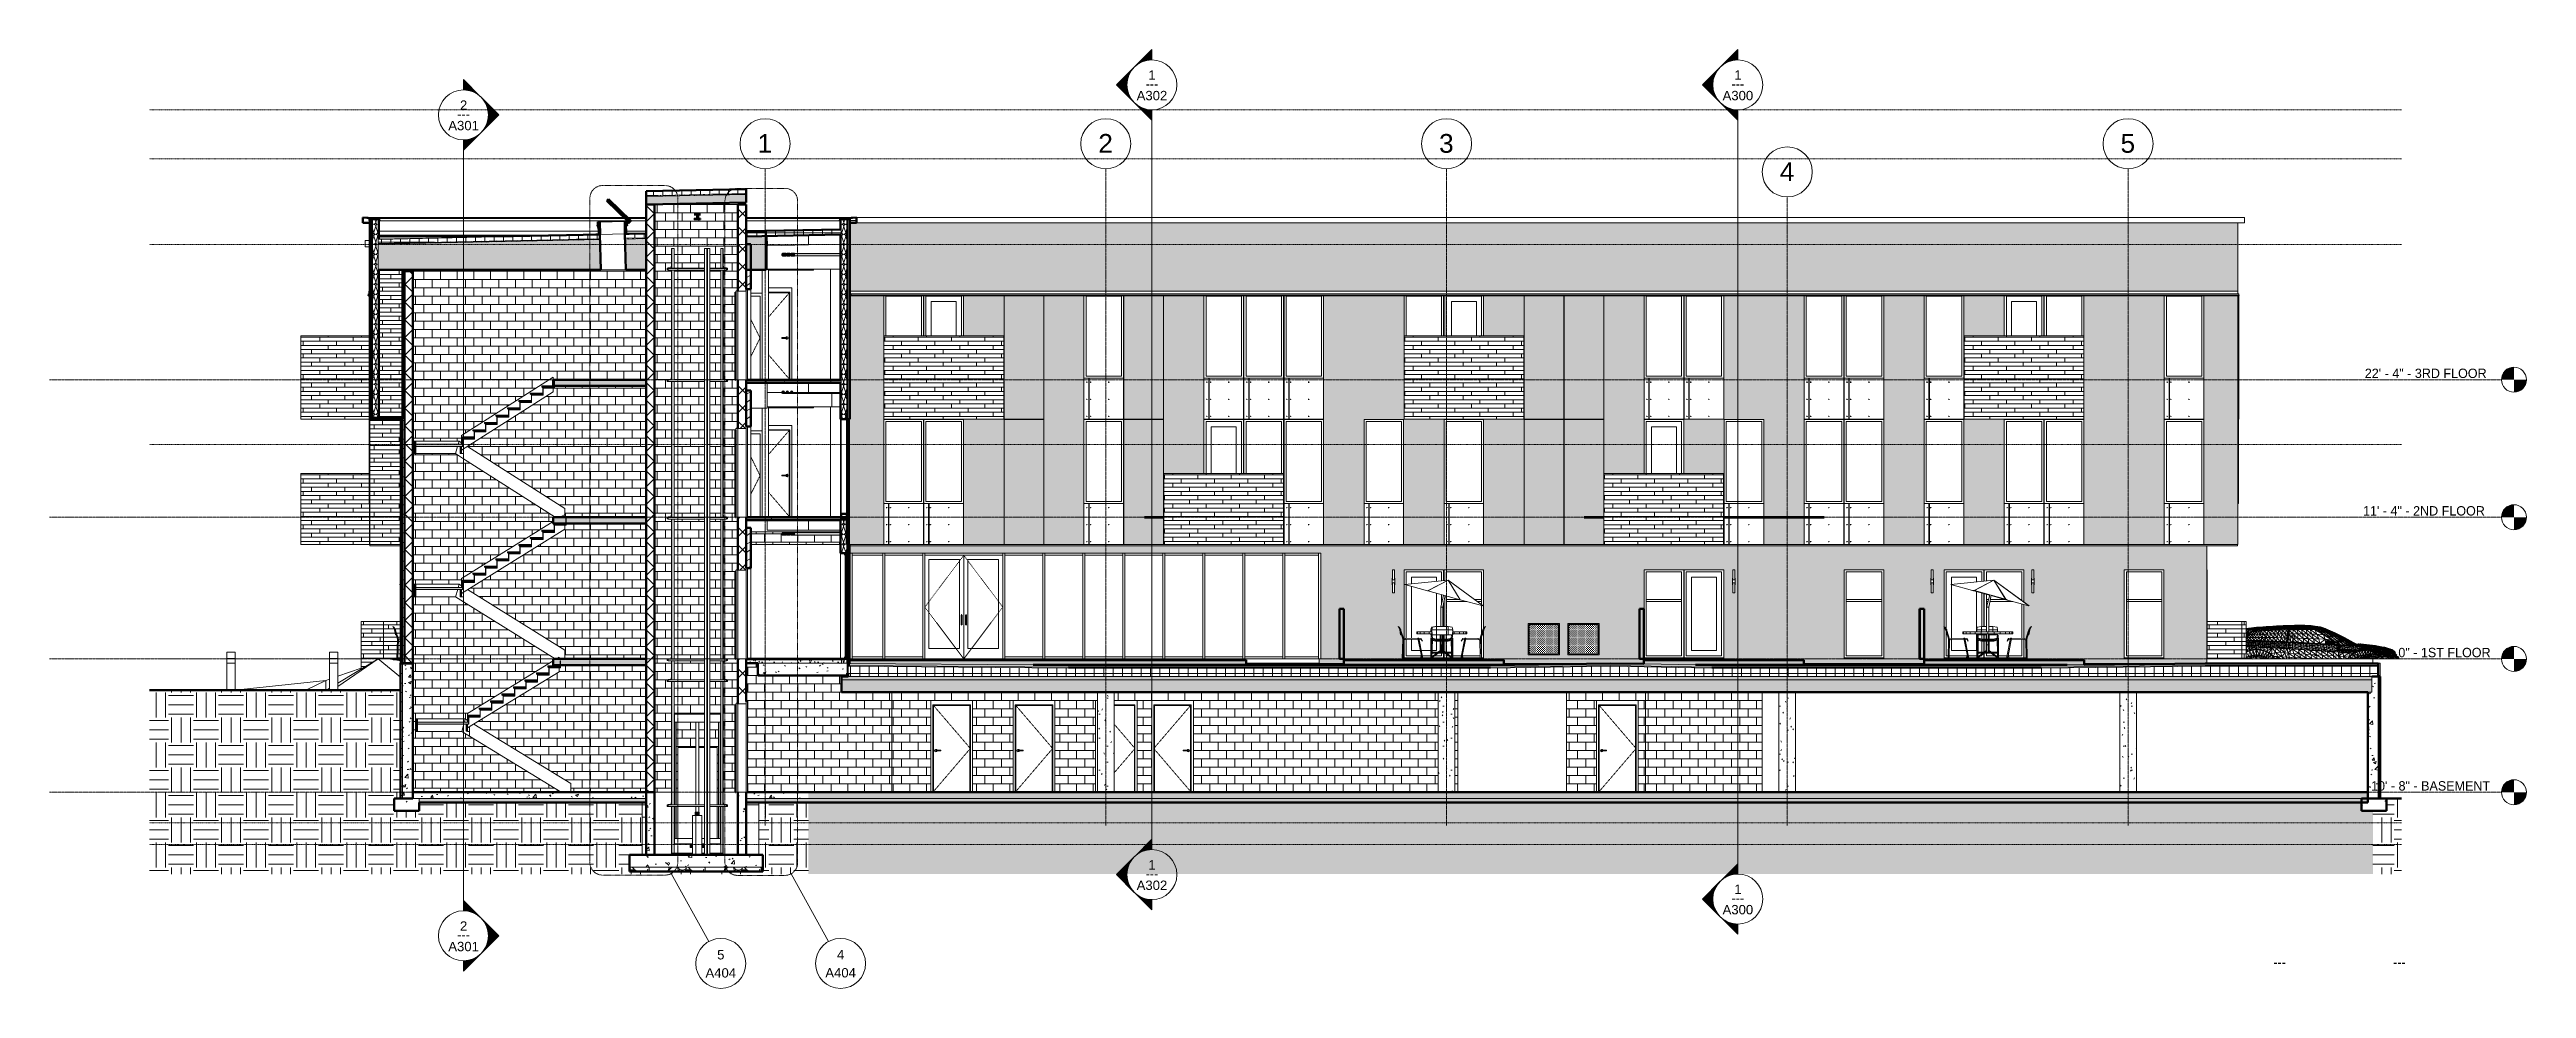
# Model space of a CAD drawing. Header units: inches. Extents: x 9610 to 15331, y -316 to 681.
# Drawn here: x 12954 to 15331, y -316 to 585 of the extents above; entities that cross this region are included whole.
import ezdxf

# ---------------------------------------------------------------- set-up
doc = ezdxf.new("R2010")
doc.units = ezdxf.units.IN
doc.header["$MEASUREMENT"] = 0
for name, pattern in [('Aligning Line 1_8_', [0.25, 0.125, -0.125]), ('Dash 1_16_', [0.125, 0.0625, -0.0625]), ('Dash Dot 3_16_', [0.3125, 0.1875, -0.0625, 0, -0.0625]), ('Grid Line 1_2_', [0.875, 0.5, -0.125, 0.125, -0.125])]:
    doc.linetypes.add(name, pattern=pattern)
for name, color, linetype, lineweight in [('0-2', 55, 'Continuous', 9), ('0-4', 130, 'Continuous', 5), ('0-5', 250, 'Continuous', 13), ('0-6', 50, 'Continuous', 9), ('A-ANNO-SYMB', 150, 'Continuous', 9), ('A-ANNO-SYMB-1', 150, 'Dash Dot 3_16_', 9), ('A-AREA', 32, 'Continuous', 70), ('A-CLNG', 13, 'Continuous', 13), ('A-CLNG-1', 135, 'Continuous', 13), ('A-CLNG-3', 13, 'Continuous', 50), ('A-CLNG-4', 243, 'Continuous', 5), ('A-CLNG-PATT-1', 13, 'Continuous', 9), ('A-DOOR-10', 31, 'Dash 1_16_', 9), ('A-DOOR-3', 50, 'Dash 1_16_', 9), ('A-DOOR-5', 50, 'Continuous', 9), ('A-DOOR-6', 31, 'Continuous', 9), ('A-DOOR-9', 250, 'Continuous', 13), ('A-DOOR-FRAM', 31, 'Continuous', 9), ('A-DOOR-FRAM-3', 50, 'Continuous', 9), ('A-FLOR-1', 8, 'Continuous', 5), ('A-FLOR-2', 31, 'Continuous', 5), ('A-FLOR-5', 192, 'Continuous', 50), ('A-FLOR-6', 135, 'Continuous', 13), ('A-FLOR-7', 254, 'Continuous', 5), ('A-FLOR-8', 7, 'Continuous', 50), ('A-FLOR-LEVL', 51, 'Continuous', 9), ('A-FLOR-LEVL-1', 51, 'Grid Line 1_2_', 9), ('A-FLOR-MCUT', 51, 'Continuous', 13), ('A-FLOR-MCUT-1', 250, 'Continuous', 13), ('A-FLOR-PATT-1', 8, 'Continuous', 9), ('A-FLOR-PATT-2', 55, 'Continuous', 9), ('A-FLOR-PATT-3', 253, 'Continuous', 9), ('A-GENM', 5, 'Continuous', 9), ('A-GENM-1', 55, 'Continuous', 9), ('A-GENM-2', 7, 'Continuous', 50), ('A-GENM-3', 215, 'Continuous', 50), ('A-GENM-4', 5, 'Continuous', 50), ('A-GENM-5', 71, 'Continuous', 50), ('A-GLAZ-1', 135, 'Continuous', 13), ('A-GLAZ-5', 55, 'Continuous', 9), ('A-GLAZ-CURT-4', 52, 'Continuous', 50), ('A-GLAZ-CURT-5', 130, 'Continuous', 50), ('A-GLAZ-CWMG-1', 55, 'Continuous', 9), ('A-GLAZ-CWMG-2', 247, 'Continuous', 9), ('A-GLAZ-CWMG-4', 51, 'Continuous', 50), ('A-GLAZ-CWMG-5', 17, 'Continuous', 50), ('A-ROOF', 132, 'Continuous', 13), ('A-ROOF-2', 31, 'Continuous', 5), ('A-ROOF-3', 132, 'Continuous', 50), ('A-ROOF-4', 135, 'Continuous', 13), ('A-ROOF-5', 8, 'Continuous', 5), ('A-ROOF-PATT-1', 132, 'Continuous', 9), ('A-WALL', 113, 'Continuous', 13), ('A-WALL-1', 135, 'Continuous', 13), ('A-WALL-10', 17, 'Continuous', 50), ('A-WALL-2', 7, 'Continuous', 50), ('A-WALL-3', 250, 'Continuous', 13), ('A-WALL-4', 254, 'Continuous', 5), ('A-WALL-5', 8, 'Continuous', 5), ('A-WALL-7', 243, 'Continuous', 5), ('A-WALL-8', 27, 'Continuous', 13), ('A-WALL-9', 113, 'Continuous', 50), ('A-WALL-PATT-1', 253, 'Continuous', 9), ('A-WALL-PATT-2', 50, 'Continuous', 9), ('A-WALL-PATT-3', 45, 'Continuous', 9), ('A-WALL-PATT-4', 55, 'Continuous', 9), ('A-WALL-PATT-5', 111, 'Continuous', 9), ('C-TOPO', 7, 'Continuous', 9), ('C-TOPO-1', 7, 'Continuous', 50), ('C-TOPO-2', 55, 'Continuous', 9), ('E-LITE-EQPM-1', 55, 'Continuous', 9), ('G-ANNO-SYMB', 111, 'Aligning Line 1_8_', 9), ('G-ANNO-SYMB-1', 111, 'Continuous', 9), ('G-IMPT', 8, 'Continuous', 9), ('G-IMPT-1', 1, 'Continuous', 9), ('I-WALL-1', 135, 'Continuous', 13), ('L-SITE', 91, 'Continuous', 9), ('L-SITE-1', 50, 'Continuous', 9), ('P-PIPE-1', 55, 'Continuous', 9), ('P-PIPE-2', 8, 'Continuous', 5), ('P-PIPE-3', 94, 'Continuous', 9), ('Q-SPCQ-2', 50, 'Continuous', 9), ('S-BEAM-1', 55, 'Continuous', 9), ('S-COLS-1', 55, 'Continuous', 9), ('S-FNDN-2', 7, 'Continuous', 50), ('S-FNDN-3', 135, 'Continuous', 13), ('S-FNDN-4', 32, 'Continuous', 50), ('S-FNDN-5', 32, 'Continuous', 9), ('S-GRID-1', 1, 'Grid Line 1_2_', 9), ('S-GRID-IDEN', 1, 'Continuous', 9), ('S-STRS-1', 8, 'Continuous', 5), ('S-STRS-2', 50, 'Continuous', 9)]:
    doc.layers.add(name, color=color, linetype=linetype, lineweight=lineweight)
doc.styles.add('Arial', font='arial.ttf', dxfattribs={"height": 9})
doc.styles.add('Arial_1', font='arial.ttf', dxfattribs={"height": 18})
doc.styles.add('Century Gothic', font='ufonts.com_century-gothic.ttf', dxfattribs={"height": 9})
pattern_1 = [(0, (-3012.324, 138.832), (24, 24), [24, -24]), (0, (-3012.324, 147.832), (24, 24), [24, -24]), (0, (-3012.324, 156.832), (24, 24), [24, -24]), (90, (-3009.324, 159.832), (-24, 24), [24, -24]), (90, (-3000.324, 159.832), (-24, 24), [24, -24]), (90, (-2991.324, 159.832), (-24, 24), [24, -24])]
pattern_2 = [(0, (-3356.899, -128), (0, 8), []), (90, (-3356.899, -128), (-8, 8), [8, -8])]
pattern_3 = [(216.87, (-3005.926, 154.825), (47.980943, 31.987086), [7.997, -71.971]), (206.565, (-2996.33, 150.027), (-15.99371, -15.99413), [17.881, -17.881]), (198.435, (-2996.33, 142.03), (-31.98674, -15.99388), [10.115, -40.461])]
pattern_4 = [(0, (-3012.324, 138.832), (30.72, 7.68), [1.267, -21.773, 1.267, -21.773, -122.88]), (0, (-3012.324, 138.832), (30.72, 7.68), [-46.08, 1.267, -44.813, 1.267, -21.773, -53.76]), (0, (-3012.324, 138.832), (30.72, 7.68), [-115.2, 1.267, -14.093, 1.267, -37.133]), (120, (-3000.804, 142.672), (-22.011075, 22.7643), [1.267, -21.773, 1.267, -21.773, -122.88]), (120, (-3000.804, 142.672), (-22.011075, 22.7643), [-46.08, 1.267, -44.813, 1.267, -21.773, -53.76]), (120, (-3000.804, 142.672), (-22.011075, 22.7643), [-115.2, 1.267, -14.093, 1.267, -37.133]), (240, (-2996.964, 158.032), (-8.708925, -30.4443), [1.267, -21.773, 1.267, -21.773, -122.88]), (240, (-2996.964, 158.032), (-8.708925, -30.4443), [-46.08, 1.267, -44.813, 1.267, -21.773, -53.76]), (240, (-2996.964, 158.032), (-8.708925, -30.4443), [-115.2, 1.267, -14.093, 1.267, -37.133])]
pattern_5 = [(50, (-3012.324, 138.832), (27.5427, -2.4099), [2.88, -31.68]), (355, (-3012.324, 138.832), (-5.3278, 28.8843), [2.304, -25.344]), (100.451, (-3010.03, 138.63), (22.2153, 26.4739), [2.448, -26.924]), (46.184, (-3012.324, 146.512), (40.9819, -6.3564), [4.32, -47.52]), (96.636, (-3008.91, 145.982), (35.8907, 37.4062), [3.671, -40.386]), (351.184, (-3012.324, 146.51), (35.891, 37.4062), [3.456, -38.016]), (21, (-3008.484, 144.592), (22.921, -15.4607), [2.88, -31.68]), (326, (-3008.484, 144.592), (9.3435, 27.8457), [2.304, -25.344]), (71.451, (-3006.574, 143.303), (32.2648, 12.3844), [2.448, -26.924]), (37.5, (-3012.324, 138.832), (0.46686, 12.7827), [1.267, -23.77, 1.267, -24.461, -25.44]), (37.5, (-3012.324, 138.832), (0.46686, 12.7827), [-50.765, 1.267, -24.173]), (7.5, (-3012.324, 138.832), (10.1016, 15.1451), [1.267, -13.402, 1.267, -23.194, -9.696]), (7.5, (-3012.324, 138.832), (10.1016, 15.1451), [-39.13, 1.267, -8.429]), (327.5, (-3020.887, 138.832), (20.49916, -0.86578), [1.267, -8.333, 1.267, -28.685, -39.744]), (327.5, (-3020.887, 138.832), (20.49916, -0.86578), [-39.552, 1.267, -38.477]), (317.5, (-3024.727, 138.832), (22.3948, 3.8443), [1.267, -11.213, 1.267, -18.624, -28.224]), (317.5, (-3024.727, 138.832), (22.3948, 3.8443), [-32.371, 1.267, -26.957])]
pattern_6 = [(45, (-3012.324, 138.832), (-8.48528, 8.48528), []), (135, (-3012.324, 138.832), (-8.48528, -8.48528), [])]
pattern_7 = [(0, (14109.167, 138.832), (0, 4.798), []), (315, (14109.167, 138.832), (4.798427, 0), [6.786, -6.786]), (45, (14109.167, 138.832), (4.798427, 0), [6.786, -6.786])]
pattern_8 = [(161.57, (14109.6468, 139.312), (-3.8399538, -1.54e-05), [0, -27.322, 3.034, 0]), (18.43, (14108.6868, 139.312), (-3.8399538, 1.54e-05), [0, -27.322, 3.034, 0]), (108.43, (14109.6468, 139.312), (1.919622, -9.6005246), [9.106, -21.25]), (71.57, (14108.6868, 139.312), (1.919622, 9.6005246), [9.106, -21.25])]
pattern_9 = [(0, (14109.167, 138.832), (30.72, 7.68), [1.267, -21.773, 1.267, -21.773, -122.88]), (0, (14109.167, 138.832), (30.72, 7.68), [-46.08, 1.267, -44.813, 1.267, -21.773, -53.76]), (0, (14109.167, 138.832), (30.72, 7.68), [-115.2, 1.267, -14.093, 1.267, -37.133]), (120, (14120.687, 142.672), (-22.011075, 22.7643), [1.267, -21.773, 1.267, -21.773, -122.88]), (120, (14120.687, 142.672), (-22.011075, 22.7643), [-46.08, 1.267, -44.813, 1.267, -21.773, -53.76]), (120, (14120.687, 142.672), (-22.011075, 22.7643), [-115.2, 1.267, -14.093, 1.267, -37.133]), (240, (14124.527, 158.032), (-8.708925, -30.4443), [1.267, -21.773, 1.267, -21.773, -122.88]), (240, (14124.527, 158.032), (-8.708925, -30.4443), [-46.08, 1.267, -44.813, 1.267, -21.773, -53.76]), (240, (14124.527, 158.032), (-8.708925, -30.4443), [-115.2, 1.267, -14.093, 1.267, -37.133])]
pattern_10 = [(0, (13867.042, 268.8), (0, 4), []), (90, (13867.042, 268.8), (-8, 8), [4, -28]), (90, (13883.042, 272.8), (-8, 8), [4, -28])]
pattern_11 = [(0, (14366.242, 268.8), (0, 4), []), (90, (14366.242, 268.8), (-8, 8), [4, -28]), (90, (14382.242, 272.8), (-8, 8), [4, -28])]
pattern_12 = [(0, (14109.16684, -5.99), (15.36, 0.067), [1.267, -10.253, 1.267, -10.253, -61.44]), (0, (14109.16684, -5.99), (15.36, 0.067), [-23.04, 1.267, -21.773, 1.267, -10.253, -26.88]), (0, (14109.16684, -5.99), (15.36, 0.067), [-57.6, 1.267, -6.413, 1.267, -17.933]), (178.268, (14114.92684, -5.956), (-11.006021375, 0.19874228), [0.634, -5.129, 0.634, -5.129, -30.734]), (178.268, (14114.92684, -5.956), (-11.006021375, 0.19874228), [-11.525, 0.634, -10.891, 0.634, -5.129, -13.446]), (178.268, (14114.92684, -5.956), (-11.006021375, 0.19874228), [-28.813, 0.634, -3.208, 0.634, -8.97]), (181.732, (14116.84684, -5.822), (-4.35495753, -0.26574782), [0.634, -5.129, 0.634, -5.129, -30.734]), (181.732, (14116.84684, -5.822), (-4.35495753, -0.26574782), [-11.525, 0.634, -10.891, 0.634, -5.129, -13.446]), (181.732, (14116.84684, -5.822), (-4.35495753, -0.26574782), [-28.813, 0.634, -3.208, 0.634, -8.97])]
pattern_13 = [(0, (14109.167, 138.832), (0, 9), []), (90, (14109.167, 138.832), (-9, 6e-16), [])]
pattern_14 = [(0, (13254.767, 0.8), (0, 4), []), (90, (13254.767, 0.8), (-8, 8), [4, -28]), (90, (13270.767, 4.8), (-8, 8), [4, -28])]
pattern_15 = [(0, (14135.467, 136.8), (0, 4), []), (90, (14135.467, 136.8), (-8, 8), [4, -28]), (90, (14151.467, 140.8), (-8, 8), [4, -28])]
pattern_16 = [(0, (14557.867, 136.8), (0, 4), []), (90, (14557.867, 136.8), (-8, 8), [4, -28]), (90, (14573.867, 140.8), (-8, 8), [4, -28])]
pattern_17 = [(0, (14903.655, 268.8), (0, 4), []), (90, (14903.655, 268.8), (-8, 8), [4, -28]), (90, (14919.655, 272.8), (-8, 8), [4, -28])]
pattern_18 = [(50, (14109.167, 138.832), (27.5427, -2.4099), [2.88, -31.68]), (355, (14109.167, 138.832), (-5.32784, 28.8843), [2.304, -25.344]), (100.451, (14111.462, 138.63), (22.2153, 26.4739), [2.448, -26.924]), (46.184, (14109.167, 146.512), (40.9819, -6.3564), [4.32, -47.52]), (96.636, (14112.58, 145.982), (35.8907, 37.4062), [3.671, -40.386]), (351.184, (14109.167, 146.51), (35.891, 37.4062), [3.456, -38.016]), (21, (14113.007, 144.592), (22.92104, -15.46073), [2.88, -31.68]), (326, (14113.007, 144.592), (9.3435, 27.84574), [2.304, -25.344]), (71.451, (14114.917, 143.303), (32.2648, 12.3844), [2.448, -26.924]), (37.5, (14109.167, 138.832), (0.466855, 12.78271), [1.267, -23.77, 1.267, -24.461, -25.44]), (37.5, (14109.167, 138.832), (0.466855, 12.78271), [-50.765, 1.267, -24.173]), (7.5, (14109.167, 138.832), (10.10159, 15.14509), [1.267, -13.402, 1.267, -23.194, -9.696]), (7.5, (14109.167, 138.832), (10.10159, 15.14509), [-39.13, 1.267, -8.429]), (327.5, (14100.604, 138.832), (20.49916, -0.86578), [1.267, -8.333, 1.267, -28.685, -39.744]), (327.5, (14100.604, 138.832), (20.49916, -0.86578), [-39.552, 1.267, -38.477]), (317.5, (14096.764, 138.832), (22.39478, 3.8443), [1.267, -11.213, 1.267, -18.624, -28.224]), (317.5, (14096.764, 138.832), (22.39478, 3.8443), [-32.371, 1.267, -26.957])]
pattern_19 = [(0, (14109.167, 138.832), (15.36, 3.84), [1.267, -10.253, 1.267, -10.253, -61.44]), (0, (14109.167, 138.832), (15.36, 3.84), [-23.04, 1.267, -21.773, 1.267, -10.253, -26.88]), (0, (14109.167, 138.832), (15.36, 3.84), [-57.6, 1.267, -6.413, 1.267, -17.933]), (120, (14114.927, 140.752), (-11.005538, 11.38215), [1.267, -10.253, 1.267, -10.253, -61.44]), (120, (14114.927, 140.752), (-11.005538, 11.38215), [-23.04, 1.267, -21.773, 1.267, -10.253, -26.88]), (120, (14114.927, 140.752), (-11.005538, 11.38215), [-57.6, 1.267, -6.413, 1.267, -17.933]), (240, (14116.847, 148.432), (-4.354462, -15.22215), [1.267, -10.253, 1.267, -10.253, -61.44]), (240, (14116.847, 148.432), (-4.354462, -15.22215), [-23.04, 1.267, -21.773, 1.267, -10.253, -26.88]), (240, (14116.847, 148.432), (-4.354462, -15.22215), [-57.6, 1.267, -6.413, 1.267, -17.933])]
pattern_20 = [(212.005, (14105.942, 146.894), (-161.240282, -107.491823), [5.07, -501.974]), (213.69, (14109.167, 149.044), (-53.74635, -53.74678), [3.876, -189.91]), (198.435, (14110.78, 149.581), (-107.49304, -53.74648), [1.7, -168.262]), (180, (14112.93, 149.58), (-7e-15, -53.747), [2.15, -51.597]), (161.565, (14114.542, 149.044), (-53.74607, 5e-05), [1.7, -168.262]), (333.435, (14115.08, 187.74), (53.74613, 5e-05), [2.404, -117.777]), (296.565, (14114.542, 188.816), (53.74653, -53.74707), [1.202, -118.979]), (270, (14114.54, 191.503), (53.747, 3e-15), [2.687, -51.059]), (186.34, (14115.079, 156.568), (-429.972726, -53.744812), [4.867, -481.829]), (296.565, (14126.904, 189.89), (53.74653, -53.74707), [1.202, -118.979]), (303.69, (14125.829, 191.503), (53.74678, -53.74635), [1.938, -191.848]), (229.399, (14134.428, 167.855), (-268.731142, -322.481306), [4.955, -490.564]), (243.435, (14136.04, 171.08), (5e-05, -53.74613), [3.605, -116.576]), (213.69, (14154.852, 165.167), (-53.74635, -53.74678), [1.938, -191.848]), (33.69, (14138.728, 150.118), (53.74635, 53.74678), [1.938, -191.848]), (0, (14137.653, 150.12), (0, 53.747), [1.075, -52.672]), (333.435, (14136.578, 150.656), (53.74613, 5e-05), [1.202, -118.979]), (284.036, (14136.041, 152.806), (53.74545, -161.2401), [2.216, -219.387]), (270, (14136.04, 153.88), (53.747, 3e-15), [1.075, -52.672]), (243.435, (14136.04, 154.956), (5e-05, -53.74613), [1.202, -118.979]), (135, (14136.04, 155.493), (-53.7472, 4e-15), [0.76, -75.249]), (90, (14136.04, 154.956), (-53.747, 3e-15), [0.537, -53.209]), (18.435, (14155.389, 179.679), (107.49304, 53.74648), [3.399, -166.562]), (6.34, (14158.614, 180.754), (429.972726, 53.744812), [4.867, -481.829]), (180, (14156.464, 167.855), (-7e-15, -53.747), [3.225, -50.522]), (197.354, (14165.064, 170.542), (-161.239491, -53.746161), [9.01, -891.947]), (198.435, (14166.676, 171.08), (-107.49304, -53.74648), [1.7, -168.262]), (213.69, (14168.288, 172.155), (-53.74635, -53.74678), [1.938, -191.848]), (251.565, (14168.826, 173.767), (-5e-05, -53.74607), [1.7, -168.262]), (243.435, (14169.363, 174.842), (5e-05, -53.74613), [1.202, -118.979]), (270, (14169.363, 175.917), (53.747, 3e-15), [1.075, -52.672]), (293.199, (14167.751, 179.679), (53.74725, -107.493233), [4.093, -405.228]), (315, (14166.14, 181.29), (53.7472, 0), [2.28, -73.729]), (0, (14163.45, 181.29), (0, 53.747), [2.687, -51.059]), (341.565, (14151.627, 168.392), (53.74607, -5e-05), [1.7, -168.262]), (303.69, (14150.552, 170.005), (53.74678, -53.74635), [1.938, -191.848]), (279.462, (14150.015, 173.229), (53.74512, -268.732805), [3.269, -323.658]), (270, (14150.015, 176.454), (53.747, 3e-15), [3.225, -50.522]), (239.036, (14151.627, 179.142), (-53.74743, -107.49268), [3.134, -310.26]), (188.13, (14155.389, 179.679), (-322.479255, -53.746045), [3.8, -376.245]), (116.565, (14115.617, 178.067), (-53.74653, 53.74707), [1.202, -118.979]), (135, (14116.69, 176.992), (-53.7472, 4e-15), [1.52, -74.489]), (168.69, (14119.379, 176.454), (-53.7468, -0.00033), [2.741, -271.314]), (191.31, (14122.066, 176.992), (-214.98617, -53.74725), [2.741, -271.314]), (194.036, (14124.216, 177.529), (-161.2401, -53.74545), [2.216, -219.387]), (236.31, (14125.291, 179.142), (-53.74616, -107.49347), [1.938, -191.848]), (236.31, (14126.366, 180.754), (-53.74616, -107.49347), [1.938, -191.848]), (270, (14126.366, 182.366), (53.747, 3e-15), [1.612, -52.134]), (291.801, (14125.291, 185.054), (53.745405, -107.493845), [2.894, -286.54]), (116.565, (14125.83, 173.767), (-53.74653, 53.74707), [2.404, -117.777]), (168.69, (14128.516, 173.229), (-53.7468, -0.00033), [2.741, -271.314]), (194.036, (14130.666, 173.767), (-161.2401, -53.74545), [2.216, -219.387]), (225, (14132.278, 175.38), (4e-15, -53.7472), [2.28, -73.729]), (251.565, (14132.816, 176.992), (-5e-05, -53.74607), [1.7, -168.262]), (296.565, (14131.74, 179.142), (53.74653, -53.74707), [2.404, -117.777]), (315, (14130.666, 180.217), (53.7472, 0), [1.52, -74.489]), (326.31, (14129.053, 181.291), (107.49347, -53.74616), [1.938, -191.848]), (0, (14127.98, 181.29), (0, 53.747), [1.075, -52.672]), (33.69, (14126.366, 180.217), (53.74635, 53.74678), [1.938, -191.848]), (71.565, (14125.829, 178.604), (5e-05, 53.74607), [1.7, -168.262]), (63.435, (14125.29, 177.53), (-5e-05, 53.74613), [1.202, -118.979]), (71.565, (14124.754, 175.917), (5e-05, 53.74607), [1.7, -168.262]), (104.036, (14124.754, 173.767), (-53.74545, 161.2401), [2.216, -219.387]), (45, (14123.68, 172.692), (0, 53.7472), [1.52, -74.489]), (18.435, (14122.066, 172.155), (107.49304, 53.74648), [1.7, -168.262]), (0, (14119.38, 172.155), (0, 53.747), [2.687, -51.059]), (14.036, (14117.229, 171.617), (161.2401, 53.74545), [2.216, -219.387]), (341.565, (14115.617, 172.155), (53.74607, -5e-05), [1.7, -168.262]), (270, (14115.617, 173.767), (53.747, 3e-15), [1.612, -52.134]), (225, (14117.23, 175.38), (4e-15, -53.7472), [2.28, -73.729]), (198.435, (14120.454, 176.454), (-107.49304, -53.74648), [3.399, -166.562]), (180, (14123.14, 176.454), (-7e-15, -53.747), [2.687, -51.059]), (153.435, (14124.216, 175.917), (-53.74613, -5e-05), [1.202, -118.979]), (206.565, (14144.64, 167.317), (-53.74707, -53.74653), [1.202, -118.979]), (146.31, (14146.252, 166.242), (-107.49347, 53.74616), [1.938, -191.848]), (119.745, (14148.402, 162.48), (-161.240006, 268.73295), [4.333, -428.985]), (95.711, (14148.94, 157.106), (-53.74997, 483.718242), [5.401, -534.745]), (90, (14148.94, 156.57), (-53.747, 3e-15), [0.537, -53.209]), (63.435, (14148.402, 155.493), (-5e-05, 53.74613), [1.202, -118.979]), (26.565, (14147.327, 154.956), (53.74707, 53.74653), [1.202, -118.979]), (0, (14145.715, 154.956), (0, 53.747), [1.612, -52.134]), (0, (14145.177, 154.956), (0, 53.747), [0.537, -53.209]), (0, (14144.103, 154.956), (0, 53.747), [1.075, -52.672]), (326.31, (14142.49, 156.031), (107.49347, -53.74616), [1.938, -191.848]), (333.435, (14141.415, 156.568), (53.74613, 5e-05), [1.202, -118.979]), (284.036, (14140.878, 158.718), (53.74545, -161.2401), [2.216, -219.387]), (270, (14140.88, 159.793), (53.747, 3e-15), [1.075, -52.672]), (270, (14140.88, 161.405), (53.747, 3e-15), [1.612, -52.134]), (258.69, (14141.415, 164.093), (0.00033, -53.7468), [2.741, -271.314]), (231.34, (14143.565, 166.78), (-161.240446, -214.986075), [3.441, -340.704]), (270, (14154.85, 165.705), (53.747, 3e-15), [0.537, -53.209]), (270, (14154.85, 166.24), (53.747, 3e-15), [0.537, -53.209]), (326.31, (14153.239, 167.317), (107.49347, -53.74616), [1.938, -191.848]), (333.435, (14150.015, 168.93), (53.74613, 5e-05), [3.605, -116.576]), (0, (14147.327, 168.93), (0, 53.747), [2.687, -51.059]), (63.435, (14146.79, 167.855), (-5e-05, 53.74613), [1.202, -118.979]), (90, (14146.79, 165.705), (-53.747, 3e-15), [2.15, -51.597]), (135, (14148.4, 164.093), (-53.7472, 4e-15), [2.28, -73.729]), (161.565, (14150.015, 163.555), (-53.74607, 5e-05), [1.7, -168.262]), (180, (14151.627, 163.555), (-7e-15, -53.747), [1.612, -52.134]), (198.435, (14153.239, 164.093), (-107.49304, -53.74648), [1.7, -168.262]), (351.87, (14132.278, 193.116), (53.746196, 0.00024), [7.601, -372.445]), (14.036, (14130.128, 192.578), (161.2401, 53.74545), [2.216, -219.387]), (53.13, (14128.516, 190.428), (107.49389, 161.23961), [2.687, -266.045]), (95.194, (14129.053, 184.516), (-53.742522, 537.465678), [5.937, -587.714]), (101.31, (14129.591, 181.829), (-53.74725, 214.98617), [2.741, -271.314]), (143.13, (14131.741, 180.217), (-161.23961, 107.49389), [2.687, -266.045]), (161.565, (14133.353, 179.679), (-53.74607, 5e-05), [1.7, -168.262]), (198.435, (14134.966, 180.217), (-107.49304, -53.74648), [1.7, -168.262]), (225, (14137.653, 182.904), (4e-15, -53.7472), [3.8, -72.209]), (228.814, (14141.415, 187.204), (-322.479887, -376.225462), [5.713, -565.62]), (251.565, (14141.953, 188.816), (-5e-05, -53.74607), [1.7, -168.262]), (270, (14141.953, 189.353), (53.747, 3e-15), [0.537, -53.209]), (288.435, (14141.415, 190.966), (53.74648, -107.49304), [1.7, -168.262]), (326.31, (14139.803, 192.041), (107.49347, -53.74616), [1.938, -191.848]), (90, (14115.08, 179.14), (-53.747, 3e-15), [3.762, -49.984]), (338.199, (14122.604, 186.129), (161.23965, -53.74576), [2.894, -286.54]), (0, (14119.38, 186.13), (0, 53.747), [3.225, -50.522]), (30.964, (14116.692, 184.516), (161.23977, 107.4936), [3.134, -310.26]), (45, (14115.08, 182.904), (0, 53.7472), [2.28, -73.729]), (90, (14106.48, 161.943), (-53.747, 3e-15), [3.762, -49.984]), (116.565, (14108.092, 158.718), (-53.74653, 53.74707), [3.605, -116.576]), (153.435, (14111.317, 157.106), (-53.74613, -5e-05), [3.605, -116.576]), (180, (14114.004, 157.106), (-7e-15, -53.747), [2.687, -51.059]), (218.66, (14116.692, 159.255), (-53.746083, -53.746755), [3.441, -340.704]), (231.34, (14118.842, 161.943), (-161.240446, -214.986075), [3.441, -340.704]), (213.69, (14122.066, 164.093), (-53.74635, -53.74678), [3.876, -189.91]), (239.036, (14123.679, 166.78), (-53.74743, -107.49268), [3.134, -310.26]), (270, (14123.68, 167.855), (53.747, 3e-15), [1.075, -52.672]), (270, (14123.68, 169.467), (53.747, 3e-15), [1.612, -52.134]), (315, (14122.066, 171.08), (53.7472, 0), [2.28, -73.729]), (350.538, (14118.842, 171.617), (53.7463, 0.00047), [3.269, -323.658]), (14.036, (14114.542, 170.542), (161.2401, 53.74545), [4.432, -217.171]), (18.435, (14109.705, 168.93), (107.49304, 53.74648), [5.099, -164.863]), (45, (14108.09, 167.317), (0, 53.7472), [2.28, -73.729]), (45, (14106.48, 165.705), (0, 53.7472), [2.28, -73.729]), (108.435, (14118.304, 153.881), (-53.74648, 107.49304), [3.399, -166.562]), (126.87, (14119.917, 151.731), (-53.7463, 53.7465), [2.687, -266.045]), (146.31, (14121.529, 150.656), (-107.49347, 53.74616), [1.938, -191.848]), (161.565, (14123.14, 150.118), (-53.74607, 5e-05), [1.7, -168.262]), (135, (14124.754, 148.506), (-53.7472, 4e-15), [2.28, -73.729]), (161.565, (14126.366, 147.969), (-53.74607, 5e-05), [1.7, -168.262]), (180, (14127.98, 147.97), (-7e-15, -53.747), [1.612, -52.134]), (206.565, (14129.053, 148.506), (-53.74707, -53.74653), [1.202, -118.979]), (206.565, (14131.203, 149.58), (-53.74707, -53.74653), [2.404, -117.777]), (189.462, (14134.428, 150.118), (-268.732805, -53.74512), [3.269, -323.658]), (243.435, (14135.503, 152.268), (5e-05, -53.74613), [2.404, -117.777]), (270, (14135.503, 152.806), (53.747, 3e-15), [0.537, -53.209]), (270, (14135.503, 153.88), (53.747, 3e-15), [1.075, -52.672]), (326.31, (14133.891, 157.106), (107.49347, -53.74616), [1.938, -191.848]), (327.995, (14129.591, 159.793), (268.733967, -161.238084), [5.07, -501.974]), (329.036, (14126.904, 161.405), (107.49268, -53.74743), [3.134, -310.26]), (341.565, (14123.679, 162.48), (53.74607, -5e-05), [3.399, -166.562]), (0, (14121.53, 162.48), (0, 53.747), [2.15, -51.597]), (33.69, (14119.917, 161.405), (53.74635, 53.74678), [1.938, -191.848]), (53.13, (14118.304, 159.255), (107.49389, 161.23961), [2.687, -266.045]), (63.435, (14117.23, 157.106), (-5e-05, 53.74613), [2.404, -117.777]), (225, (14141.953, 152.806), (4e-15, -53.7472), [2.28, -73.729]), (236.31, (14143.028, 154.418), (-53.74616, -107.49347), [1.938, -191.848]), (270, (14143.03, 154.956), (53.747, 3e-15), [0.537, -53.209]), (315, (14141.953, 156.03), (53.7472, 0), [1.52, -74.489]), (333.435, (14139.803, 157.106), (53.74613, 5e-05), [2.404, -117.777]), (18.435, (14136.578, 156.031), (107.49304, 53.74648), [3.399, -166.562]), (75.964, (14136.041, 153.881), (0.00026, 53.74662), [2.216, -219.387]), (71.565, (14111.855, 143.669), (5e-05, 53.74607), [1.7, -168.262]), (135, (14112.93, 142.594), (-53.7472, 4e-15), [1.52, -74.489]), (146.31, (14114.542, 141.519), (-107.49347, 53.74616), [1.938, -191.848]), (153.435, (14116.692, 140.444), (-53.74613, -5e-05), [2.404, -117.777]), (180, (14117.23, 140.444), (-7e-15, -53.747), [0.537, -53.209]), (161.565, (14118.842, 139.907), (-53.74607, 5e-05), [1.7, -168.262]), (180, (14120.99, 139.907), (-7e-15, -53.747), [2.15, -51.597]), (198.435, (14122.604, 140.444), (-107.49304, -53.74648), [1.7, -168.262]), (210.964, (14125.291, 142.056), (-161.23977, -107.4936), [3.134, -310.26]), (206.565, (14126.366, 142.594), (-53.74707, -53.74653), [1.202, -118.979]), (251.565, (14126.904, 144.206), (-5e-05, -53.74607), [1.7, -168.262]), (303.69, (14125.829, 145.819), (53.74678, -53.74635), [1.938, -191.848]), (306.87, (14124.216, 147.969), (53.7463, -53.7465), [2.687, -266.045]), (323.13, (14122.066, 149.581), (161.23961, -107.49389), [2.687, -266.045]), (345.964, (14119.917, 150.118), (53.74662, -0.00026), [2.216, -219.387]), (18.435, (14118.304, 149.581), (107.49304, 53.74648), [1.7, -168.262]), (30.964, (14115.617, 147.969), (161.23977, 107.4936), [3.134, -310.26]), (39.806, (14112.392, 145.281), (53.745895, 53.74734), [4.198, -415.576]), (135, (14128.516, 140.444), (-53.7472, 4e-15), [0.76, -75.249]), (153.435, (14129.59, 139.907), (-53.74613, -5e-05), [1.202, -118.979]), (191.31, (14132.278, 140.444), (-214.98617, -53.74725), [2.741, -271.314]), (165.964, (14134.428, 139.907), (-53.74662, 0.00026), [2.216, -219.387]), (175.236, (14140.878, 139.369), (-53.74662, 0.000751), [6.472, -640.722]), (206.565, (14141.953, 139.907), (-53.74707, -53.74653), [1.202, -118.979]), (225, (14143.028, 140.982), (4e-15, -53.7472), [1.52, -74.489]), (270, (14143.03, 143.67), (53.747, 3e-15), [2.687, -51.059]), (270, (14143.03, 145.28), (53.747, 3e-15), [1.612, -52.134]), (308.66, (14140.878, 147.969), (53.746755, -53.74608), [3.441, -340.704]), (338.199, (14138.19, 149.044), (161.23965, -53.74576), [2.894, -286.54]), (348.69, (14135.503, 149.581), (53.7468, 0.00033), [2.741, -271.314]), (18.435, (14130.666, 147.969), (107.49304, 53.74648), [5.099, -164.863]), (36.87, (14128.516, 146.356), (53.7465, 53.7463), [2.687, -266.045]), (68.199, (14127.441, 143.669), (53.74576, 161.23965), [2.894, -286.54]), (101.31, (14127.979, 140.982), (-53.74725, 214.98617), [2.741, -271.314]), (348.69, (14123.141, 192.041), (53.7468, 0.00033), [2.741, -271.314]), (354.806, (14117.229, 192.578), (53.746727, 0.000402), [5.937, -587.714]), (0, (14115.617, 192.58), (0, 53.747), [1.612, -52.134]), (45, (14114.54, 191.503), (0, 53.7472), [1.52, -74.489]), (180, (14118.84, 186.666), (-7e-15, -53.747), [1.612, -52.134]), (188.13, (14122.604, 187.204), (-322.479255, -53.746045), [3.8, -376.245]), (172.875, (14126.904, 186.666), (-53.74698, 0.00048), [4.333, -428.985]), (225, (14127.44, 187.204), (4e-15, -53.7472), [0.76, -75.249]), (270, (14127.44, 188.816), (53.747, 3e-15), [1.612, -52.134]), (161.565, (14144.64, 190.428), (-53.74607, 5e-05), [1.7, -168.262]), (180, (14146.79, 190.43), (-7e-15, -53.747), [2.15, -51.597]), (198.435, (14148.402, 190.966), (-107.49304, -53.74648), [1.7, -168.262]), (170.538, (14151.627, 190.428), (-53.7463, -0.00047), [3.269, -323.658]), (213.69, (14153.239, 191.503), (-53.74635, -53.74678), [1.938, -191.848]), (270, (14153.24, 192.04), (53.747, 3e-15), [0.537, -53.209]), (296.565, (14152.702, 193.116), (53.74653, -53.74707), [1.202, -118.979]), (341.565, (14149.477, 194.191), (53.74607, -5e-05), [3.399, -166.562]), (341.565, (14146.252, 195.266), (53.74607, -5e-05), [3.399, -166.562]), (14.036, (14144.103, 194.728), (161.2401, 53.74545), [2.216, -219.387]), (45, (14142.49, 193.116), (0, 53.7472), [2.28, -73.729]), (104.036, (14143.028, 190.966), (-53.74545, 161.2401), [2.216, -219.387]), (0, (14101.105, 144.206), (0, 53.747), [0.537, -53.209]), (315, (14100.03, 145.28), (53.7472, 0), [1.52, -74.489]), (274.764, (14099.493, 151.731), (53.749818, -591.21148), [6.472, -640.722]), (255.964, (14100.03, 153.881), (-0.00026, -53.74662), [2.216, -219.387]), (225, (14101.105, 154.956), (4e-15, -53.7472), [1.52, -74.489]), (198.435, (14105.942, 156.568), (-107.49304, -53.74648), [5.099, -164.863]), (180, (14106.48, 156.57), (-7e-15, -53.747), [0.537, -53.209]), (171.87, (14110.242, 156.031), (-53.746196, -0.00024), [3.8, -376.245]), (146.31, (14116.692, 155.493), (-107.49347, 53.74616), [1.938, -191.848]), (108.435, (14117.767, 152.268), (-53.74648, 107.49304), [3.399, -166.562]), (90, (14117.767, 151.73), (-53.747, 3e-15), [0.537, -53.209]), (71.565, (14117.229, 150.118), (5e-05, 53.74607), [1.7, -168.262]), (26.565, (14116.154, 149.58), (53.74707, 53.74653), [1.202, -118.979]), (18.435, (14114.542, 149.044), (107.49304, 53.74648), [1.7, -168.262]), (126.87, (14143.565, 145.281), (-53.7463, 53.7465), [2.687, -266.045]), (123.69, (14144.64, 143.669), (-53.74678, 53.74635), [1.938, -191.848]), (149.036, (14147.327, 142.056), (-107.49268, 53.74743), [3.134, -310.26]), (168.69, (14150.015, 141.519), (-53.7468, -0.00033), [2.741, -271.314]), (213.69, (14151.627, 142.594), (-53.74635, -53.74678), [1.938, -191.848]), (251.565, (14152.165, 144.206), (-5e-05, -53.74607), [1.7, -168.262]), (270, (14152.165, 144.744), (53.747, 3e-15), [0.537, -53.209]), (279.462, (14151.627, 147.969), (53.74512, -268.732805), [3.269, -323.658]), (243.435, (14152.165, 149.044), (5e-05, -53.74613), [1.202, -118.979]), (270, (14152.165, 149.58), (53.747, 3e-15), [0.537, -53.209]), (296.565, (14150.552, 152.806), (53.74653, -53.74707), [3.605, -116.576]), (329.036, (14147.865, 154.418), (107.49268, -53.74743), [3.134, -310.26]), (8.13, (14144.103, 153.881), (322.479255, 53.746045), [3.8, -376.245]), (45, (14141.953, 151.73), (0, 53.7472), [3.04, -72.969]), (45, (14140.878, 150.656), (0, 53.7472), [1.52, -74.489]), (90, (14140.88, 149.044), (-53.747, 3e-15), [1.612, -52.134]), (123.69, (14141.953, 147.431), (-53.74678, 53.74635), [1.938, -191.848]), (101.31, (14150.015, 157.106), (-53.74725, 214.98617), [2.741, -271.314]), (108.435, (14150.552, 155.493), (-53.74648, 107.49304), [1.7, -168.262]), (135, (14151.09, 154.956), (-53.7472, 4e-15), [0.76, -75.249]), (180, (14152.7, 154.956), (-7e-15, -53.747), [1.612, -52.134]), (213.69, (14154.314, 156.031), (-53.74635, -53.74678), [1.938, -191.848]), (187.125, (14158.614, 156.568), (-376.225893, -53.746004), [4.333, -428.985]), (236.31, (14159.689, 158.18), (-53.74616, -107.49347), [1.938, -191.848]), (270, (14159.69, 158.72), (53.747, 3e-15), [0.537, -53.209]), (288.435, (14159.152, 160.33), (53.74648, -107.49304), [1.7, -168.262]), (285.945, (14158.077, 164.093), (53.74574, -161.239833), [3.913, -387.368]), (315, (14157, 165.167), (53.7472, 0), [1.52, -74.489]), (18.435, (14155.389, 164.63), (107.49304, 53.74648), [1.7, -168.262]), (29.745, (14151.627, 162.48), (268.73295, 161.240006), [4.333, -428.985]), (18.435, (14150.015, 161.943), (107.49304, 53.74648), [1.7, -168.262]), (75.964, (14149.477, 159.793), (0.00026, 53.74662), [2.216, -219.387]), (180, (14133.89, 173.767), (-7e-15, -53.747), [1.612, -52.134]), (180, (14134.966, 173.767), (-7e-15, -53.747), [1.075, -52.672]), (135, (14136.04, 172.692), (-53.7472, 4e-15), [1.52, -74.489]), (90, (14136.04, 171.08), (-53.747, 3e-15), [1.612, -52.134]), (26.565, (14127.98, 162.48), (53.74707, 53.74653), [3.605, -116.576]), (341.565, (14126.366, 163.018), (53.74607, -5e-05), [1.7, -168.262]), (300.964, (14124.754, 165.705), (107.4936, -161.23977), [3.134, -310.26]), (71.565, (14134.966, 167.317), (5e-05, 53.74607), [1.7, -168.262]), (90, (14134.966, 164.63), (-53.747, 3e-15), [2.687, -51.059]), (123.69, (14136.041, 163.018), (-53.74678, 53.74635), [1.938, -191.848]), (153.435, (14138.19, 161.943), (-53.74613, -5e-05), [2.404, -117.777]), (198.435, (14139.803, 162.48), (-107.49304, -53.74648), [1.7, -168.262]), (243.435, (14140.34, 163.555), (5e-05, -53.74613), [1.202, -118.979]), (255.964, (14140.878, 165.705), (-0.00026, -53.74662), [2.216, -219.387]), (251.565, (14141.415, 167.317), (-5e-05, -53.74607), [1.7, -168.262]), (291.801, (14140.34, 170.005), (53.745405, -107.49384), [2.894, -286.54]), (323.13, (14138.19, 171.617), (161.23961, -107.49389), [2.687, -266.045]), (18.435, (14136.578, 171.08), (107.49304, 53.74648), [1.7, -168.262]), (63.435, (14135.503, 168.93), (-5e-05, 53.74613), [2.404, -117.777]), (135, (14131.203, 159.255), (-53.7472, 4e-15), [2.28, -73.729]), (149.036, (14133.891, 157.643), (-107.49268, 53.74743), [3.134, -310.26]), (146.31, (14135.503, 156.568), (-107.49347, 53.74616), [1.938, -191.848]), (180, (14136.58, 156.57), (-7e-15, -53.747), [1.075, -52.672]), (210.964, (14139.265, 158.18), (-161.23977, -107.4936), [3.134, -310.26]), (243.435, (14139.803, 159.255), (5e-05, -53.74613), [1.202, -118.979]), (303.69, (14138.728, 160.868), (53.74678, -53.74635), [1.938, -191.848]), (321.34, (14136.041, 163.018), (214.986075, -161.240446), [3.441, -340.704]), (345.964, (14133.891, 163.555), (53.74662, -0.00026), [2.216, -219.387]), (11.31, (14131.203, 163.018), (214.98617, 53.74725), [2.741, -271.314]), (26.565, (14130.128, 162.48), (53.74707, 53.74653), [1.202, -118.979]), (71.565, (14129.59, 160.868), (5e-05, 53.74607), [1.7, -168.262]), (15.945, (14128.516, 172.692), (161.239833, 53.74574), [3.913, -387.368]), (29.745, (14124.754, 170.542), (268.73295, 161.240006), [4.333, -428.985]), (63.435, (14124.216, 169.467), (-5e-05, 53.74613), [1.202, -118.979]), (90, (14124.216, 167.855), (-53.747, 3e-15), [1.612, -52.134]), (104.036, (14124.754, 165.705), (-53.74545, 161.2401), [2.216, -219.387]), (120.964, (14126.366, 163.018), (-107.4936, 161.23977), [3.134, -310.26]), (153.435, (14156.464, 191.503), (-53.74613, -5e-05), [1.202, -118.979]), (180, (14157.54, 191.503), (-7e-15, -53.747), [1.075, -52.672]), (209.745, (14161.301, 193.653), (-268.73295, -161.240006), [4.333, -428.985]), (225, (14163.45, 195.803), (4e-15, -53.7472), [3.04, -72.969]), (239.036, (14165.064, 198.49), (-53.74743, -107.49268), [3.134, -310.26]), (239.036, (14166.676, 201.178), (-53.74743, -107.49268), [3.134, -310.26]), (270, (14166.676, 201.715), (53.747, 3e-15), [0.537, -53.209]), (333.435, (14165.6, 202.253), (53.74613, 5e-05), [1.202, -118.979]), (0, (14163.99, 202.253), (0, 53.747), [1.612, -52.134]), (45, (14162.376, 200.64), (0, 53.7472), [2.28, -73.729]), (26.565, (14155.927, 197.415), (53.74707, 53.74653), [7.211, -112.97]), (30.964, (14153.239, 195.803), (161.23977, 107.4936), [3.134, -310.26]), (90, (14153.24, 194.73), (-53.747, 3e-15), [1.075, -52.672]), (128.66, (14155.389, 192.041), (-53.746755, 53.74608), [3.441, -340.704]), (255.964, (14149.477, 174.304), (-0.00026, -53.74662), [2.216, -219.387]), (281.31, (14148.94, 176.992), (53.74725, -214.98617), [2.741, -271.314]), (309.806, (14146.252, 180.217), (53.74734, -53.745895), [4.198, -415.576]), (329.036, (14143.565, 181.829), (107.49268, -53.74743), [3.134, -310.26]), (345.964, (14141.415, 182.366), (53.74662, -0.00026), [2.216, -219.387]), (0, (14139.265, 182.366), (0, 53.747), [2.15, -51.597]), (26.565, (14137.115, 181.29), (53.74707, 53.74653), [2.404, -117.777]), (45, (14135.503, 179.68), (0, 53.7472), [2.28, -73.729]), (53.13, (14133.891, 177.529), (107.49389, 161.23961), [2.687, -266.045]), (90, (14133.89, 175.917), (-53.747, 3e-15), [1.612, -52.134]), (135, (14135.503, 174.304), (-53.7472, 4e-15), [2.28, -73.729]), (144.462, (14139.265, 171.617), (-161.23894, 107.49382), [4.623, -457.722]), (135, (14141.953, 168.93), (-53.7472, 4e-15), [3.8, -72.209]), (153.435, (14144.103, 167.855), (-53.74613, -5e-05), [2.404, -117.777]), (206.565, (14146.252, 168.93), (-53.74707, -53.74653), [2.404, -117.777]), (230.194, (14148.94, 172.155), (-214.98784, -268.731413), [4.198, -415.576]), (66.801, (14141.953, 185.054), (107.495275, 268.731896), [4.093, -405.228]), (90, (14141.953, 183.44), (-53.747, 3e-15), [1.612, -52.134]), (153.435, (14143.028, 182.904), (-53.74613, -5e-05), [1.202, -118.979]), (153.435, (14145.177, 181.83), (-53.74613, -5e-05), [2.404, -117.777]), (149.036, (14147.865, 180.217), (-107.49268, 53.74743), [3.134, -310.26]), (180, (14150.55, 180.217), (-7e-15, -53.747), [2.687, -51.059]), (180, (14153.777, 180.217), (-7e-15, -53.747), [3.225, -50.522]), (213.69, (14155.389, 181.291), (-53.74635, -53.74678), [1.938, -191.848]), (243.435, (14156.464, 183.44), (5e-05, -53.74613), [2.404, -117.777]), (277.125, (14155.927, 187.741), (53.746004, -376.225893), [4.333, -428.985]), (315, (14154.85, 188.816), (53.7472, 0), [1.52, -74.489]), (341.565, (14153.239, 189.353), (53.74607, -5e-05), [1.7, -168.262]), (352.875, (14148.94, 189.891), (53.74698, -0.00048), [4.333, -428.985]), (0, (14146.25, 189.89), (0, 53.747), [2.687, -51.059]), (21.801, (14143.565, 188.816), (107.49384, 53.745405), [2.894, -286.54]), (90, (14167.75, 186.13), (-53.747, 3e-15), [2.15, -51.597]), (90, (14167.75, 183.98), (-53.747, 3e-15), [2.15, -51.597]), (56.31, (14166.676, 182.366), (53.74616, 107.49347), [1.938, -191.848]), (18.435, (14165.064, 181.829), (107.49304, 53.74648), [1.7, -168.262]), (0, (14159.69, 181.83), (0, 53.747), [5.375, -48.372]), (341.565, (14158.077, 182.366), (53.74607, -5e-05), [1.7, -168.262]), (296.565, (14157.54, 183.44), (53.74653, -53.74707), [1.202, -118.979]), (278.13, (14157.002, 187.204), (53.746045, -322.479255), [3.8, -376.245]), (270, (14157, 187.74), (53.747, 3e-15), [0.537, -53.209]), (251.565, (14157.539, 189.353), (-5e-05, -53.74607), [1.7, -168.262]), (225, (14159.15, 190.966), (4e-15, -53.7472), [2.28, -73.729]), (218.66, (14161.839, 193.116), (-53.74608, -53.746755), [3.441, -340.704]), (225, (14163.45, 194.728), (4e-15, -53.7472), [2.28, -73.729]), (206.565, (14164.526, 195.266), (-53.74707, -53.74653), [1.202, -118.979]), (180, (14165.6, 195.266), (-7e-15, -53.747), [1.075, -52.672]), (123.69, (14166.676, 193.653), (-53.74678, 53.74635), [1.938, -191.848]), (108.435, (14167.214, 192.041), (-53.74648, 107.49304), [1.7, -168.262]), (98.13, (14167.751, 188.279), (-53.746045, 322.479255), [3.8, -376.245])]

msp = doc.modelspace()

# ---------------------------------------------------------------- texts
at = {"layer": 'A-ANNO-SYMB', "char_height": 9, "attachment_point": 1, "style": 'Arial'}
for s, insert, width in [('5', (13594.2, -279.5), 8.484), ('4', (13709.2, -279.4), 8.484), ('A404', (13583, -296.9), 35.754), ('A404', (13698, -296.8), 35.754)]:
    msp.add_mtext(s, dxfattribs=dict(at, insert=insert, width=width))
at = {"layer": 'A-FLOR-LEVL', "char_height": 9, "attachment_point": 1, "style": 'Century Gothic'}
for s, insert, width in [('22\' - 4" - 3RD FLOOR', (15175.4, 278.6), 145.137), ('11\' - 4" - 2ND FLOOR', (15173.7, 146.6), 147.258), ('0\' - 0" - 1ST FLOOR', (15187.9, 10.6), 129.987), ('-10\' - 8" - BASEMENT', (15177.4, -117.4), 142.713)]:
    msp.add_mtext(s, dxfattribs=dict(at, insert=insert, width=width))
at = {"layer": 'G-ANNO-SYMB-1', "char_height": 9, "attachment_point": 1}
for s, insert, width, style in [('---', (14005.4, 556.4), 15.453, 'Century Gothic'), ('1', (14008, 564.9), 8.484, 'Arial'), ('---', (14567.7, 556.4), 15.453, 'Century Gothic'), ('1', (14570.3, 564.9), 8.484, 'Arial'), ('2', (13347.4, 536), 8.484, 'Arial'), ('A302', (13996.8, 545.2), 35.754, 'Arial'), ('A300', (14559.1, 545.2), 35.754, 'Arial'), ('A301', (13336.2, 516.4), 35.754, 'Arial'), ('---', (13344.8, 527.5), 15.453, 'Century Gothic'), ('A302', (13996.8, -212.8), 35.754, 'Arial'), ('---', (14005.4, -201.7), 15.453, 'Century Gothic'), ('1', (14008, -193.2), 8.484, 'Arial'), ('A300', (14559.1, -236.2), 35.754, 'Arial'), ('---', (14567.7, -225.1), 15.453, 'Century Gothic'), ('1', (14570.3, -216.6), 8.484, 'Arial'), ('2', (13347.4, -251.9), 8.484, 'Arial'), ('A301', (13336.2, -271.6), 35.754, 'Arial'), ('---', (13344.8, -260.4), 15.453, 'Century Gothic')]:
    msp.add_mtext(s, dxfattribs=dict(at, insert=insert, width=width, style=style))
at = {"layer": 'S-GRID-IDEN', "char_height": 18, "width": 16.968, "attachment_point": 1, "style": 'Arial_1'}
for s, insert in [('1', (13633, 503.8)), ('2', (13960, 503.8)), ('3', (14287, 503.8)), ('5', (14941, 503.8)), ('4', (14614, 476.7))]:
    msp.add_mtext(s, dxfattribs=dict(at, insert=insert))

# ---------------------------------------------------------------- blocks, each defined once
blk = doc.blocks.new('Single-Flush - CLOSET-1720159-BUILDING SECTION - NORTH_SOUTH AT ELEVATOR AND COURTYARD - LOOKING EAST')
at = {"layer": 'A-DOOR-3'}
for p in [(-3494.9, 193.7), (-3494.9, 158.3)]:
    blk.add_line(p, (-3486.1, 176), dxfattribs=at)
at = {"layer": 'A-DOOR-FRAM-3'}
for p, q in [((-3484, 219), (-3494.9, 219)), ((-3494.9, 216), (-3486.1, 216)), ((-3486.1, 216), (-3486.1, 136))]:
    blk.add_line(p, q, dxfattribs=at)
blk = doc.blocks.new('CTR - 1st Phase - Unit Layouts_rvt-2-BUILDING SECTION - NORTH_SOUTH AT ELEVATOR AND COURTYARD - LOOKING EAST')
at = {"layer": '0-5'}
for p in [(0, 132), (0, 0)]:
    blk.add_blockref('Single-Flush - CLOSET-1720159-BUILDING SECTION - NORTH_SOUTH AT ELEVATOR AND COURTYARD - LOOKING EAST', p, dxfattribs=at)
blk = doc.blocks.new('Land_Rover_Evoque_-_SUV_Car_Vehicle_Automobile_13067 - Land Rover EVOQUE_dwg-1230547-BUILDING SECTION - NORTH_SOUTH AT ELEVATOR AND COURTYARD - LOOKING EAST')
at = {"layer": 'A-GENM'}
for p, q in [((-2059.8, 29.2), (-2057.6, 29.6)), ((-2059.8, 29.2), (-2057.6, 29.6)), ((-2059.8, 29.2), (-2057.6, 29.6)), ((-2059.8, 29.2), (-2057.6, 29.6)), ((-2059.8, 29.2), (-2057.6, 29.5)), ((-2059.8, 29.1), (-2057.5, 29.5)), ((-2059.8, 29.2), (-2057.6, 29.5)), ((-2059.8, 29.1), (-2057.5, 29.5)), ((-2059.8, 29.1), (-2057.5, 29.4)), ((-2059.8, 29), (-2057.4, 29.3)), ((-2057.4, 29.3), (-2059.8, 28.9)), ((-2057.4, 29.3), (-2059.8, 28.9)), ((-2059.8, 28.8), (-2057.3, 29)), ((-2059.8, 28.7), (-2057.3, 29)), ((-2059.8, 28.5), (-2057.3, 29)), ((-2059.8, 28.4), (-2057.2, 28.7)), ((-2059.8, 28.2), (-2057.2, 28.7)), ((-2059.8, 28.2), (-2057.2, 28.4)), ((-2059.8, 28.1), (-2058.9, 28)), ((-2059.8, 27.5), (-2058.9, 28)), ((-2059.8, 26.9), (-2058.9, 28)), ((-2059.8, 26), (-2058.6, 25.5)), ((-2059.8, 25.8), (-2059, 25.2)), ((-2059.8, 25.8), (-2059.4, 25.7)), ((-2059.8, 25.5), (-2059, 25.2)), ((-2059.8, 25.5), (-2059, 25.2)), ((-2059.8, 25.1), (-2059.5, 25.4)), ((-2059.8, 24.9), (-2059.4, 25.3)), ((-2059.8, 24.6), (-2059, 25.2)), ((-2059.8, 24.3), (-2058.6, 25.1)), ((-2059.8, 23.8), (-2058.4, 25)), ((-2059.8, 23.7), (-2058, 24.9)), ((-2058.3, 24.8), (-2059.8, 24.8)), ((-2059.8, 24.8), (-2059.1, 24.8)), ((-2059.6, 25.8), (-2058.3, 25.8)), ((-2059.5, 25.7), (-2052.5, 30)), ((-2059.5, 29), (-2057.5, 29.4)), ((-2059.5, 29), (-2057.5, 29.4)), ((-2059.2, 23.3), (-2057.6, 24.8)), ((-2059.2, 23.3), (-2057.6, 24.8)), ((-2059.2, 23.3), (-2057.2, 24.8)), ((-2059, 25.2), (-2058.6, 25.5)), ((-2059, 25.2), (-2057.8, 24.9)), ((-2059, 25.2), (-2057.8, 24.9)), ((-2058.9, 28), (-2057.2, 28.4)), ((-2058.9, 28), (-2057.1, 28.1)), ((-2058.6, 25.5), (-2058.9, 28)), ((-2058.6, 25.5), (-2057.1, 28.1)), ((-2058.6, 25.5), (-2054.7, 26.2)), ((-2058.6, 25.5), (-2057.8, 24.9)), ((-2058.6, 25.5), (-2056.6, 24.6)), ((-2056.6, 25.9), (-2058.3, 25.8)), ((-2058.1, 24.8), (-2056.3, 24.8)), ((-2057.9, 23.3), (-2054.7, 25.9)), ((-2057.9, 23.3), (-2056.7, 24.6)), ((-2057.8, 24.9), (-2056.6, 24.6)), ((-2057.8, 24.9), (-2056.6, 24.6)), ((-2052.4, 30), (-2057.6, 29.6)), ((-2052.4, 30), (-2057.6, 29.6)), ((-2052.4, 30), (-2057.6, 29.5)), ((-2052.4, 30), (-2057.6, 29.6)), ((-2057.6, 29.6), (-2057.6, 29.6)), ((-2057.6, 29.5), (-2057.6, 29.6)), ((-2057.6, 29.6), (-2057.6, 29.6)), ((-2057.5, 29.5), (-2057.6, 29.5)), ((-2052.4, 30), (-2057.5, 29.5)), ((-2052.3, 29.9), (-2057.5, 29.5)), ((-2052.3, 29.9), (-2057.5, 29.4)), ((-2057.5, 29.5), (-2057.5, 29.4)), ((-2057.4, 29.3), (-2057.5, 29.4)), ((-2052.3, 29.9), (-2057.4, 29.3)), ((-2052.4, 29.7), (-2057.4, 29.3)), ((-2052.4, 29.5), (-2057.4, 29.3)), ((-2057.4, 29.3), (-2057.3, 29)), ((-2052.4, 29.4), (-2057.3, 29)), ((-2052.3, 29.2), (-2057.3, 29)), ((-2057.3, 29), (-2057.2, 28.7)), ((-2052.3, 29.2), (-2057.2, 28.7)), ((-2052.3, 29.2), (-2057.2, 28.4)), ((-2057.2, 28.4), (-2052.1, 28.9)), ((-2057.2, 28.7), (-2057.2, 28.4)), ((-2057.1, 28.1), (-2057.2, 28.4)), ((-2057.1, 28.1), (-2052.1, 28.9)), ((-2057.1, 28.1), (-2052.1, 28.5)), ((-2057.1, 28.1), (-2053.1, 27.5)), ((-2057.1, 28.1), (-2054.7, 26.2)), ((-2056.7, 23.3), (-2054.7, 25.9)), ((-2056.6, 24.6), (-2054.7, 26.2)), ((-2054.7, 25.9), (-2056.6, 24.6)), ((-2054.7, 25.9), (-2055.2, 25.8)), ((-2055, 25.9), (-2054.7, 25.9)), ((-2054.8, 26.1), (-2054.6, 26.1)), ((-2054.7, 26.2), (-2052, 27.6)), ((-2053.1, 27.5), (-2054.7, 26.2)), ((-2054.7, 26.2), (-2052.4, 26.3)), ((-2054.7, 25.9), (-2054.2, 26.2)), ((-2054.7, 25.9), (-2054.5, 26.2)), ((-2054.7, 25.9), (-2052.4, 26.1)), ((-2054.3, 23.4), (-2054.7, 25.9)), ((-2054.5, 26.2), (-2054.6, 26.1)), ((-2054.6, 26.2), (-2054.6, 26.1)), ((-2054.6, 26), (-2054.2, 26.2)), ((-2054.6, 26), (-2052.4, 26.1)), ((-2054.3, 23.4), (-2052.4, 26.1)), ((-2054.3, 23.4), (-2052.4, 26.1)), ((-2053.1, 27.5), (-2052.1, 28.5)), ((-2052.1, 28.5), (-2053.1, 27.5)), ((-2053.1, 27.5), (-2052, 27.6)), ((-2052.4, 30), (-2049.9, 30.3)), ((-2052.4, 30), (-2049.9, 30.3)), ((-2052.4, 30), (-2049.9, 30.2)), ((-2052.4, 30), (-2052.4, 30)), ((-2052.4, 30), (-2052.3, 29.9)), ((-2052.4, 29.7), (-2052.4, 30)), ((-2052.4, 30), (-2052.4, 29.7)), ((-2052.4, 30), (-2052.4, 30)), ((-2052.4, 30), (-2052.4, 30)), ((-2052.4, 30), (-2052.3, 29.9)), ((-2049.9, 29.9), (-2052.4, 29.7)), ((-2049.9, 29.9), (-2052.4, 29.7)), ((-2052.4, 29.7), (-2052.4, 29.8)), ((-2052.3, 29.7), (-2052.4, 29.7)), ((-2052.3, 29.5), (-2052.4, 29.7)), ((-2052.4, 29.7), (-2052.4, 29.1)), ((-2052.4, 29.7), (-2052.4, 29.7)), ((-2052.4, 29.4), (-2052.3, 29.5)), ((-2052.3, 29.5), (-2052.4, 29.4)), ((-2052.4, 28.7), (-2052.4, 28.6)), ((-2049.7, 27.7), (-2052.4, 26.3)), ((-2052, 27.6), (-2052.4, 26.3)), ((-2050, 26.5), (-2052.4, 26.3)), ((-2052.4, 26.1), (-2050, 26.3)), ((-2052.4, 26.1), (-2050, 26.3)), ((-2051.8, 23.5), (-2052.4, 26.1)), ((-2052.3, 29.9), (-2049.9, 30.2)), ((-2052.3, 29.9), (-2049.8, 30.1)), ((-2052.3, 29.7), (-2049.8, 30.1)), ((-2052.3, 29.9), (-2052.3, 29.7)), ((-2052.3, 29.9), (-2052.3, 29.7)), ((-2052.3, 29.7), (-2049.8, 29.9)), ((-2052.3, 29.7), (-2052.2, 29.5)), ((-2052.3, 29.7), (-2052.2, 29.5)), ((-2052.2, 29.5), (-2052.3, 29.5)), ((-2052.2, 29.5), (-2052.3, 29.5)), ((-2052.2, 29.2), (-2052.3, 29.5)), ((-2052.3, 28.8), (-2052.1, 28.9)), ((-2052.2, 29.5), (-2049.8, 29.9)), ((-2052.2, 29.5), (-2049.7, 29.7)), ((-2052.2, 29.5), (-2052.1, 29.2)), ((-2052.2, 29.5), (-2052.1, 29.2)), ((-2052.2, 29.5), (-2049.7, 29.4)), ((-2052.2, 29.2), (-2049.7, 29.4)), ((-2052.1, 29.2), (-2052.2, 29.2)), ((-2052.1, 28.9), (-2052.2, 29.2)), ((-2052.2, 29.2), (-2052.1, 29.2)), ((-2052.2, 28.8), (-2052.1, 28.9)), ((-2052.1, 28.9), (-2052.2, 27.7)), ((-2052.1, 28.5), (-2052.2, 27.3)), ((-2052.1, 29.2), (-2052.1, 28.9)), ((-2052.1, 29.2), (-2049.6, 29)), ((-2052.1, 28.5), (-2049.6, 29)), ((-2052.1, 28.9), (-2049.6, 29)), ((-2052.1, 28.5), (-2052.1, 28.9)), ((-2052.1, 28.5), (-2052.1, 28.9)), ((-2052.1, 28.5), (-2049.6, 28.7)), ((-2052.1, 28.5), (-2052, 27.6)), ((-2049.6, 28.7), (-2052, 27.6)), ((-2049.7, 27.7), (-2052, 27.6)), ((-2051.8, 23.5), (-2050, 26.3)), ((-2051.7, 26.2), (-2051.5, 26.4)), ((-2050.6, 29), (-2049.8, 29.3)), ((-2050.5, 29), (-2049.8, 29.3)), ((-2050.2, 29.3), (-2049.7, 29.4)), ((-2049.7, 27.7), (-2050, 26.5)), ((-2047.9, 26.7), (-2050, 26.5)), ((-2050, 26.3), (-2047.9, 26.5)), ((-2049.4, 23.6), (-2050, 26.3)), ((-2047.1, 30.5), (-2049.9, 30.3)), ((-2047.1, 30.5), (-2049.9, 30.2)), ((-2047.1, 30.5), (-2049.9, 30.2)), ((-2049.9, 30.3), (-2049.9, 30.2)), ((-2049.8, 30.1), (-2049.9, 30.2)), ((-2049.9, 29.9), (-2049.8, 29.9)), ((-2047.1, 30.5), (-2049.8, 30.1)), ((-2049.8, 29.9), (-2047.1, 30.4)), ((-2049.8, 30.1), (-2047.1, 30.4)), ((-2047.1, 30.2), (-2049.8, 29.9)), ((-2049.8, 29.9), (-2049.8, 30.1)), ((-2049.7, 29.7), (-2049.8, 29.9)), ((-2049.7, 29.7), (-2047.1, 30.2)), ((-2047, 29.9), (-2049.7, 29.7)), ((-2047, 29.6), (-2049.7, 29.7)), ((-2049.7, 29.7), (-2049.7, 29.4)), ((-2047, 29.6), (-2049.7, 29.4)), ((-2047, 29.6), (-2049.7, 29.4)), ((-2049.7, 29.4), (-2049.6, 29)), ((-2047.1, 28.9), (-2049.7, 27.7)), ((-2049.6, 28.7), (-2049.7, 27.7)), ((-2047.3, 27.9), (-2049.7, 27.7)), ((-2049.7, 27.7), (-2047.9, 26.7)), ((-2047, 29.6), (-2049.6, 29)), ((-2047, 29.2), (-2049.6, 29)), ((-2049.6, 29), (-2049.6, 28.7)), ((-2049.6, 29), (-2047.1, 28.9)), ((-2049.6, 28.7), (-2047.1, 28.9)), ((-2049.5, 26.4), (-2047.9, 26.5)), ((-2049.4, 23.6), (-2047.9, 26.5)), ((-2048.2, 26.5), (-2048.3, 26.6)), ((-2047.9, 26.5), (-2048.2, 26.1)), ((-2047.9, 26.5), (-2048, 26.4)), ((-2047.3, 27.9), (-2047.9, 26.7)), ((-2045.5, 26.8), (-2047.9, 26.7)), ((-2047.9, 26.5), (-2045.5, 26.7)), ((-2046.7, 23.6), (-2047.9, 26.5)), ((-2047.7, 26.5), (-2047.7, 26.7)), ((-2043.9, 29.1), (-2047.3, 27.9)), ((-2047.1, 28.9), (-2047.3, 27.9)), ((-2044.5, 28.1), (-2047.3, 27.9)), ((-2047.3, 27.9), (-2045.5, 26.8)), ((-2047.2, 26.5), (-2046.9, 26.7)), ((-2047.1, 30.5), (-2043.9, 30.7)), ((-2047.1, 30.5), (-2043.9, 30.7)), ((-2043.9, 30.7), (-2047.1, 30.5)), ((-2047.1, 30.5), (-2043.8, 30.6)), ((-2047.1, 30.2), (-2043.8, 30.6)), ((-2047.1, 30.4), (-2043.8, 30.6)), ((-2047.1, 30.5), (-2047.1, 30.5)), ((-2047.1, 30.5), (-2047.1, 30.4)), ((-2043.8, 30.4), (-2047.1, 30.2)), ((-2047.1, 30.2), (-2047.1, 30.4)), ((-2047, 29.9), (-2047.1, 30.2)), ((-2047, 29.2), (-2047.1, 28.9)), ((-2047.1, 28.9), (-2043.9, 29.1)), ((-2043.8, 30.4), (-2047, 29.9)), ((-2043.8, 30.1), (-2047, 29.9)), ((-2043.8, 29.8), (-2047, 29.9)), ((-2047, 29.9), (-2047, 29.6)), ((-2043.8, 29.8), (-2047, 29.6)), ((-2043.8, 29.8), (-2047, 29.2)), ((-2043.8, 29.8), (-2047, 29.6)), ((-2047, 29.6), (-2047, 29.2)), ((-2043.8, 29.5), (-2047, 29.2)), ((-2047, 29.2), (-2043.9, 29.1)), ((-2046.7, 23.6), (-2045.5, 26.7)), ((-2046.1, 24.9), (-2046.1, 24.9)), ((-2046.1, 24.9), (-2045.3, 19.2)), ((-2045.9, 26.6), (-2045.5, 26.7)), ((-2044.5, 28.1), (-2045.5, 26.8)), ((-2042.3, 27.1), (-2045.5, 26.8)), ((-2045.5, 26.7), (-2042.4, 26.9)), ((-2045.5, 26.7), (-2045.4, 26.8)), ((-2043.5, 23.7), (-2045.5, 26.7)), ((-2043.9, 29.1), (-2044.5, 28.1)), ((-2041.4, 28.2), (-2044.5, 28.1)), ((-2044.5, 28.1), (-2042.3, 27.1)), ((-2043.9, 30.7), (-2040.6, 31)), ((-2043.9, 30.7), (-2040.6, 31)), ((-2043.9, 30.7), (-2040.6, 30.9)), ((-2043.9, 30.7), (-2043.9, 30.7)), ((-2043.9, 30.7), (-2043.8, 30.6)), ((-2040.6, 29.7), (-2043.9, 29.1)), ((-2043.8, 29.5), (-2043.9, 29.1)), ((-2043.9, 29.1), (-2040.6, 29.3)), ((-2043.9, 29.1), (-2041.4, 28.2)), ((-2043.8, 30.6), (-2040.6, 30.9)), ((-2043.8, 30.4), (-2040.6, 30.8)), ((-2043.8, 30.6), (-2040.6, 30.8)), ((-2040.6, 30.6), (-2043.8, 30.1)), ((-2040.6, 30.6), (-2043.8, 30.4)), ((-2043.8, 30.4), (-2043.8, 30.6)), ((-2040.6, 30.4), (-2043.8, 30.1)), ((-2043.8, 30.1), (-2043.8, 30.4)), ((-2043.8, 30.1), (-2040.6, 30.1)), ((-2043.8, 30.1), (-2043.8, 29.8)), ((-2040.6, 30.1), (-2043.8, 29.8)), ((-2040.6, 30.1), (-2043.8, 29.8)), ((-2043.8, 29.8), (-2040.6, 29.7)), ((-2043.8, 29.8), (-2043.8, 29.5)), ((-2040.6, 29.7), (-2043.8, 29.5)), ((-2043.5, 23.7), (-2042.4, 26.9)), ((-2039.9, 23.8), (-2043.5, 23.7)), ((-2042.5, 27), (-2042.4, 26.9)), ((-2042.4, 26.9), (-2038.8, 27.1)), ((-2042.4, 26.9), (-2042.2, 27.1)), ((-2042.4, 26.9), (-2042, 27.1)), ((-2039.9, 23.8), (-2042.4, 26.9)), ((-2038, 28.4), (-2042.3, 27.1)), ((-2041.4, 28.2), (-2042.3, 27.1)), ((-2038.8, 27.2), (-2042.3, 27.1)), ((-2037.3, 29.4), (-2041.4, 28.2)), ((-2040.6, 29.3), (-2041.4, 28.2)), ((-2038, 28.4), (-2041.4, 28.2)), ((-2040.9, 20.5), (-2039.9, 23.8)), ((-2040.6, 31), (-2037.4, 31.2)), ((-2040.6, 30.8), (-2037.4, 31.1)), ((-2040.6, 30.9), (-2037.4, 31.1)), ((-2037.4, 31.1), (-2040.6, 31)), ((-2040.6, 30.6), (-2037.4, 31)), ((-2040.6, 30.8), (-2037.4, 31)), ((-2040.6, 30.9), (-2040.6, 31)), ((-2040.6, 30.8), (-2040.6, 30.9)), ((-2037.4, 30.8), (-2040.6, 30.4)), ((-2037.4, 30.8), (-2040.6, 30.6)), ((-2040.6, 30.6), (-2040.6, 30.8)), ((-2037.4, 30.6), (-2040.6, 30.4)), ((-2040.6, 30.4), (-2040.6, 30.6)), ((-2040.6, 30.4), (-2037.3, 30.2)), ((-2040.6, 30.4), (-2040.6, 30.1)), ((-2037.3, 30.2), (-2040.6, 30.1)), ((-2037.3, 30.2), (-2040.6, 29.7)), ((-2040.6, 30.1), (-2037.3, 30.2)), ((-2040.6, 30.1), (-2040.6, 29.7)), ((-2037.3, 29.9), (-2040.6, 29.7)), ((-2037.3, 29.9), (-2040.6, 29.3)), ((-2040.6, 29.7), (-2040.6, 29.3)), ((-2040.6, 29.3), (-2037.3, 29.4)), ((-2039.9, 23.8), (-2038.8, 27.1)), ((-2036.5, 23.9), (-2039.9, 23.8)), ((-2037.4, 20.5), (-2039.9, 23.8)), ((-2038, 28.4), (-2038.8, 27.2)), ((-2035.5, 27.4), (-2038.8, 27.2)), ((-2038.8, 27.1), (-2035.5, 27.3)), ((-2038.7, 27.3), (-2038.8, 27.1)), ((-2038.8, 27.1), (-2038.4, 27.3)), ((-2036.5, 23.9), (-2038.8, 27.1)), ((-2034.1, 29.6), (-2038, 28.4)), ((-2037.3, 29.4), (-2038, 28.4)), ((-2034.7, 28.6), (-2038, 28.4)), ((-2038, 28.4), (-2035.5, 27.4)), ((-2037.4, 31.2), (-2034.2, 31.4)), ((-2037.4, 31.1), (-2034.2, 31.4)), ((-2037.4, 31), (-2034.2, 31.3)), ((-2037.4, 31.1), (-2034.2, 31.3)), ((-2034.2, 31.2), (-2037.4, 30.8)), ((-2034.2, 31.2), (-2037.4, 31)), ((-2037.4, 31.1), (-2037.4, 31.2)), ((-2037.4, 31), (-2037.4, 31.1)), ((-2034.2, 31), (-2037.4, 30.6)), ((-2034.2, 31), (-2037.4, 30.8)), ((-2037.4, 30.8), (-2037.4, 31)), ((-2037.4, 30.6), (-2037.4, 30.8)), ((-2034.1, 30.7), (-2037.4, 30.6)), ((-2037.4, 30.6), (-2034.1, 30.4)), ((-2037.4, 30.6), (-2037.3, 30.2)), ((-2037.4, 20.5), (-2036.5, 23.9)), ((-2034.1, 30.4), (-2037.3, 30.2)), ((-2037.3, 30.2), (-2034.1, 30.4)), ((-2037.3, 30.2), (-2034.1, 30)), ((-2037.3, 30.2), (-2037.3, 29.9)), ((-2034.1, 30), (-2037.3, 29.9)), ((-2037.3, 29.9), (-2037.3, 29.4)), ((-2037.3, 29.9), (-2034.1, 29.6)), ((-2037.3, 29.4), (-2034.1, 29.6)), ((-2036.8, 30.9), (-2032.6, 31.1)), ((-2036.8, 30.9), (-2036.7, 30.9)), ((-2036.7, 30.9), (-2036.7, 30.2)), ((-2032.6, 30.5), (-2036.7, 30.2)), ((-2036.5, 23.9), (-2035.5, 27.3)), ((-2032.9, 24), (-2036.5, 23.9)), ((-2033.8, 20.4), (-2036.5, 23.9)), ((-2035.5, 27.4), (-2031.3, 28.7)), ((-2034.7, 28.6), (-2035.5, 27.4)), ((-2035.5, 27.4), (-2032, 27.6)), ((-2035.5, 27.3), (-2035.1, 27.5)), ((-2035.5, 27.3), (-2032, 27.4)), ((-2035.4, 27.4), (-2035.5, 27.3)), ((-2032.9, 24), (-2035.5, 27.3)), ((-2030.9, 29.7), (-2034.7, 28.6)), ((-2034.1, 29.6), (-2034.7, 28.6)), ((-2034.7, 28.6), (-2031.3, 28.7)), ((-2031, 31.6), (-2034.2, 31.4)), ((-2031, 31.6), (-2034.2, 31.3)), ((-2034.2, 31.2), (-2031, 31.5)), ((-2034.2, 31.3), (-2031, 31.5)), ((-2031, 31.4), (-2034.2, 31)), ((-2031, 31.4), (-2034.2, 31.2)), ((-2034.2, 31.3), (-2034.2, 31.4)), ((-2034.2, 31.2), (-2034.2, 31.3)), ((-2030.9, 31.2), (-2034.2, 31)), ((-2034.2, 31), (-2034.2, 31.2)), ((-2034.2, 31), (-2030.9, 30.9)), ((-2034.2, 31), (-2034.1, 30.7)), ((-2030.9, 30.9), (-2034.1, 30.7)), ((-2034.1, 30.7), (-2030.9, 30.6)), ((-2034.1, 30.7), (-2034.1, 30.4)), ((-2030.9, 30.6), (-2034.1, 30.4)), ((-2034.1, 30.4), (-2030.9, 30.6)), ((-2034.1, 30.4), (-2034.1, 30)), ((-2034.1, 30.4), (-2030.8, 30.2)), ((-2034.1, 30), (-2030.8, 30.2)), ((-2034.1, 30), (-2034.1, 29.6)), ((-2034.1, 30), (-2030.9, 29.7)), ((-2034.1, 29.6), (-2030.9, 29.7)), ((-2033.8, 20.4), (-2032.9, 24)), ((-2032.9, 24), (-2032, 27.4)), ((-2029.4, 24), (-2032.9, 24)), ((-2030.2, 20.4), (-2032.9, 24)), ((-2032.6, 31.1), (-2032.6, 31.1)), ((-2032, 27.6), (-2028, 28.8)), ((-2031.3, 28.7), (-2032, 27.6)), ((-2032, 27.6), (-2028.5, 27.8)), ((-2032, 27.4), (-2028.5, 27.6)), ((-2031.9, 27.6), (-2032, 27.4)), ((-2032, 27.4), (-2031.6, 27.6)), ((-2029.4, 24), (-2032, 27.4)), ((-2031.3, 28.7), (-2027.7, 29.8)), ((-2030.9, 29.7), (-2031.3, 28.7)), ((-2031.3, 28.7), (-2028, 28.8)), ((-2027.8, 31.7), (-2031, 31.6)), ((-2031, 31.6), (-2027.7, 31.7)), ((-2027.7, 31.7), (-2031, 31.4)), ((-2027.7, 31.7), (-2031, 31.5)), ((-2031, 31.6), (-2031, 31.5)), ((-2027.7, 31.6), (-2031, 31.4)), ((-2031, 31.4), (-2031, 31.5)), ((-2030.9, 31.2), (-2031, 31.4)), ((-2027.7, 31.6), (-2030.9, 31.2)), ((-2027.7, 31.3), (-2030.9, 31.2)), ((-2027.7, 31.3), (-2030.9, 30.9)), ((-2030.9, 31.2), (-2030.9, 30.9)), ((-2027.7, 31), (-2030.9, 30.9)), ((-2027.7, 31), (-2030.9, 30.6)), ((-2030.9, 30.9), (-2030.9, 30.6)), ((-2030.9, 30.6), (-2027.7, 30.7)), ((-2030.9, 30.6), (-2027.7, 30.7)), ((-2030.9, 30.6), (-2030.8, 30.2)), ((-2030.9, 29.7), (-2027.6, 30.3)), ((-2030.9, 29.7), (-2030.8, 30.2)), ((-2030.9, 29.7), (-2027.7, 29.8)), ((-2027.7, 30.7), (-2030.8, 30.2)), ((-2030.8, 30.2), (-2027.6, 30.3)), ((-2029.4, 24), (-2030.2, 20.4)), ((-2029.4, 24), (-2028.5, 27.6)), ((-2029.4, 24), (-2025.8, 24.1)), ((-2029.4, 24), (-2026.5, 20.3)), ((-2028.5, 27.8), (-2024.7, 29)), ((-2028, 28.8), (-2028.5, 27.8)), ((-2028.5, 27.8), (-2025, 27.9)), ((-2028.5, 27.8), (-2028.5, 27.6)), ((-2028.5, 27.6), (-2028.2, 27.8)), ((-2028.5, 27.6), (-2025, 27.7)), ((-2025.8, 24.1), (-2028.5, 27.6)), ((-2028, 28.8), (-2024.5, 29.9)), ((-2028, 28.8), (-2027.7, 29.8)), ((-2028, 28.8), (-2024.7, 29)), ((-2024.4, 31.9), (-2027.8, 31.7)), ((-2027.8, 31.7), (-2027.7, 31.7)), ((-2024.4, 31.9), (-2027.7, 31.7)), ((-2024.4, 31.8), (-2027.7, 31.6)), ((-2024.4, 31.8), (-2027.7, 31.7)), ((-2024.4, 31.7), (-2027.7, 31.6)), ((-2024.4, 31.7), (-2027.7, 31.3)), ((-2027.7, 31.6), (-2027.7, 31.7)), ((-2027.7, 31.6), (-2027.7, 31.3)), ((-2024.4, 31.5), (-2027.7, 31.3)), ((-2024.4, 31.5), (-2027.7, 31)), ((-2027.7, 31.3), (-2027.7, 31)), ((-2024.4, 31.2), (-2027.7, 31)), ((-2024.4, 31.2), (-2027.7, 30.7)), ((-2027.7, 31), (-2027.7, 30.7)), ((-2024.4, 30.9), (-2027.7, 30.7)), ((-2027.7, 30.7), (-2024.4, 30.9)), ((-2027.7, 30.7), (-2024.5, 30.4)), ((-2027.7, 30.7), (-2027.6, 30.3)), ((-2027.7, 29.8), (-2024.5, 30.4)), ((-2027.7, 29.8), (-2027.6, 30.3)), ((-2024.5, 29.9), (-2027.7, 29.8)), ((-2024.5, 30.4), (-2027.6, 30.3)), ((-2026.5, 20.3), (-2025.8, 24.1)), ((-2025.8, 24.1), (-2025, 27.7)), ((-2025.8, 24.1), (-2023, 20.3)), ((-2025.8, 24.1), (-2022.3, 24.1)), ((-2024.7, 29), (-2025, 27.9)), ((-2025, 27.9), (-2021.4, 29)), ((-2025, 27.9), (-2021.5, 28)), ((-2025, 27.9), (-2025, 27.7)), ((-2025, 27.7), (-2024.7, 27.9)), ((-2025, 27.7), (-2021.6, 27.8)), ((-2022.3, 24.1), (-2025, 27.7)), ((-2024.7, 29), (-2021.2, 30)), ((-2024.7, 29), (-2024.5, 29.9)), ((-2024.7, 29), (-2021.4, 29)), ((-2021.2, 31), (-2024.5, 30.4)), ((-2024.4, 30.9), (-2024.5, 30.4)), ((-2021.2, 30.5), (-2024.5, 30.4)), ((-2021.2, 30), (-2024.5, 30.4)), ((-2024.5, 29.9), (-2024.5, 30.4)), ((-2021.2, 30), (-2024.5, 29.9)), ((-2020.7, 32), (-2024.4, 31.9)), ((-2020.7, 32), (-2024.4, 31.8)), ((-2024.4, 31.9), (-2024.4, 31.8)), ((-2020.7, 31.9), (-2024.4, 31.7)), ((-2020.7, 31.9), (-2024.4, 31.8)), ((-2020.8, 31.8), (-2024.4, 31.7)), ((-2020.8, 31.8), (-2024.4, 31.5)), ((-2024.4, 31.7), (-2024.4, 31.8)), ((-2024.4, 31.7), (-2024.4, 31.5)), ((-2020.9, 31.6), (-2024.4, 31.5)), ((-2020.9, 31.6), (-2024.4, 31.2)), ((-2024.4, 31.5), (-2024.4, 31.2)), ((-2024.4, 31.2), (-2021.1, 31.3)), ((-2021.1, 31.3), (-2024.4, 30.9)), ((-2024.4, 31.2), (-2024.4, 30.9)), ((-2021.2, 31), (-2024.4, 30.9)), ((-2024.4, 30.9), (-2021.2, 31)), ((-2023, 20.3), (-2022.3, 24.1)), ((-2022.3, 24.1), (-2023, 20.3)), ((-2022.3, 24.1), (-2021.6, 27.8)), ((-2022.3, 24.1), (-2021.6, 27.8)), ((-2020.3, 20.2), (-2022.3, 24.1)), ((-2019.7, 24.1), (-2022.3, 24.1)), ((-2019.7, 29), (-2021.9, 16.2)), ((-2021.5, 28), (-2021.6, 27.8)), ((-2021.6, 27.8), (-2019.1, 27.9)), ((-2019.7, 24.1), (-2021.6, 27.8)), ((-2021.4, 29), (-2021.5, 28)), ((-2021.5, 28), (-2018.9, 28.1)), ((-2021.5, 28), (-2019, 27.9)), ((-2021.4, 29), (-2021.2, 30)), ((-2021.4, 29), (-2018.7, 29.1)), ((-2021.4, 29), (-2018.9, 28.1)), ((-2021.1, 31.3), (-2021.2, 31)), ((-2018.1, 31.1), (-2021.2, 31)), ((-2021.2, 31), (-2018.1, 31.1)), ((-2021.2, 31), (-2018.3, 30.6)), ((-2021.2, 31), (-2021.2, 30.5)), ((-2018.3, 30.6), (-2021.2, 30.5)), ((-2018.5, 30.1), (-2021.2, 30.5)), ((-2021.2, 30), (-2021.2, 30.5)), ((-2018.5, 30.1), (-2021.2, 30)), ((-2018.7, 29.1), (-2021.2, 30)), ((-2017.5, 31.7), (-2021.1, 31.3)), ((-2020.9, 31.6), (-2021.1, 31.3)), ((-2021.1, 31.3), (-2017.8, 31.4)), ((-2021.1, 31.3), (-2018.1, 31.1)), ((-2017.2, 31.9), (-2020.9, 31.6)), ((-2020.8, 31.8), (-2020.9, 31.6)), ((-2017.5, 31.7), (-2020.9, 31.6)), ((-2017.1, 32.1), (-2020.8, 31.8)), ((-2020.7, 31.9), (-2020.8, 31.8)), ((-2017.2, 31.9), (-2020.8, 31.8)), ((-2017, 32.1), (-2020.7, 32)), ((-2017, 32.1), (-2020.7, 31.9)), ((-2017.1, 32.1), (-2020.7, 31.9)), ((-2020.7, 32), (-2020.7, 31.9)), ((-2019.7, 24.1), (-2020.3, 20.2)), ((-2020.3, 20.2), (-2019.7, 24.1)), ((-2017.9, 28.9), (-2020.1, 15.8)), ((-2017.9, 28.9), (-2020.1, 16.1)), ((-2019.1, 27.9), (-2019.7, 24.1)), ((-2019.7, 24.1), (-2019.1, 27.9)), ((-2015.1, 24.1), (-2019.7, 24.1)), ((-2019.7, 24.1), (-2015.2, 20)), ((-2019.6, 31.7), (-2019.5, 31.7)), ((-2019.5, 31.7), (-2019.5, 31.1)), ((-2019.5, 31.1), (-2015.4, 31.1)), ((-2014.9, 28), (-2019.1, 27.9)), ((-2015.1, 24.1), (-2019.1, 27.9)), ((-2018.9, 28.1), (-2019, 27.9)), ((-2018.9, 28.1), (-2014.9, 29.2)), ((-2018.9, 28.1), (-2018.7, 29.1)), ((-2018.9, 28.1), (-2014.9, 28.2)), ((-2018.9, 28.1), (-2014.9, 28)), ((-2018.7, 29.1), (-2018.5, 30.1)), ((-2018.7, 29.1), (-2014.9, 29.2)), ((-2018.5, 30.1), (-2018.3, 30.6)), ((-2018.5, 30.1), (-2015, 30.6)), ((-2014.9, 29.2), (-2018.5, 30.1)), ((-2014.9, 30.1), (-2018.5, 30.1)), ((-2015.2, 31.1), (-2018.3, 30.6)), ((-2018.1, 31.1), (-2018.3, 30.6)), ((-2018.3, 30.6), (-2015, 30.6)), ((-2017.8, 31.4), (-2018.1, 31.1)), ((-2015.2, 31.1), (-2018.1, 31.1)), ((-2018.1, 31.1), (-2015.2, 31.1)), ((-2014.3, 31.8), (-2017.8, 31.4)), ((-2017.5, 31.7), (-2017.8, 31.4)), ((-2014.7, 31.5), (-2017.8, 31.4)), ((-2017.8, 31.4), (-2015.2, 31.1)), ((-2013.9, 32), (-2017.5, 31.7)), ((-2017.2, 31.9), (-2017.5, 31.7)), ((-2014.3, 31.8), (-2017.5, 31.7)), ((-2013.6, 32.1), (-2017.2, 31.9)), ((-2017.1, 32.1), (-2017.2, 31.9)), ((-2013.9, 32), (-2017.2, 31.9)), ((-2013.5, 32.2), (-2017.1, 32.1)), ((-2017, 32.1), (-2017.1, 32.1)), ((-2013.6, 32.1), (-2017.1, 32.1)), ((-2013.5, 32.2), (-2017, 32.1)), ((-2011.8, 31.5), (-2015.2, 31.1)), ((-2014.7, 31.5), (-2015.2, 31.1)), ((-2012.4, 31.2), (-2015.2, 31.1)), ((-2015.2, 31.1), (-2012.4, 31.2)), ((-2015.2, 31.1), (-2015, 30.6)), ((-2015.1, 24.1), (-2015.2, 20)), ((-2015.1, 24.1), (-2014.9, 28)), ((-2015.1, 24.1), (-2010.5, 24)), ((-2015.1, 24.1), (-2010.3, 19.9)), ((-2012.4, 31.2), (-2015, 30.6)), ((-2011.8, 30.7), (-2015, 30.6)), ((-2014.9, 30.1), (-2015, 30.6)), ((-2014.9, 30.1), (-2011.8, 30.7)), ((-2014.9, 29.2), (-2011.4, 30.2)), ((-2011.4, 30.2), (-2014.9, 30.1)), ((-2014.9, 29.2), (-2014.9, 30.1)), ((-2014.9, 29.2), (-2014.9, 28.2)), ((-2014.9, 29.2), (-2011, 29.2)), ((-2014.9, 28.2), (-2011, 29.2)), ((-2010.8, 28.2), (-2014.9, 28)), ((-2014.9, 28.2), (-2010.8, 28.2)), ((-2014.9, 28.2), (-2014.9, 28)), ((-2014.9, 28), (-2010.8, 28)), ((-2010.5, 24), (-2014.9, 28)), ((-2014.9, 28), (-2010.8, 28)), ((-2014.3, 31.8), (-2014.7, 31.5)), ((-2011.2, 31.8), (-2014.7, 31.5)), ((-2011.8, 31.5), (-2014.7, 31.5)), ((-2010.6, 32.1), (-2014.3, 31.8)), ((-2013.9, 32), (-2014.3, 31.8)), ((-2014.3, 31.8), (-2011.2, 31.8)), ((-2013.6, 32.1), (-2013.9, 32)), ((-2010.6, 32.1), (-2013.9, 32)), ((-2013.5, 32.2), (-2013.6, 32.1)), ((-2010.3, 32.2), (-2013.6, 32.1)), ((-2013.6, 32.1), (-2010.6, 32.1)), ((-2010.2, 32.2), (-2013.5, 32.2)), ((-2013.5, 32.2), (-2010.3, 32.2)), ((-2008.9, 31.5), (-2012.4, 31.2)), ((-2011.8, 31.5), (-2012.4, 31.2)), ((-2009.7, 31.2), (-2012.4, 31.2)), ((-2012.4, 31.2), (-2011.8, 30.7)), ((-2012.4, 31.2), (-2009.7, 31.2)), ((-2011.2, 31.8), (-2011.8, 31.5)), ((-2008.1, 31.8), (-2011.8, 31.5)), ((-2008.9, 31.5), (-2011.8, 31.5)), ((-2009.7, 31.2), (-2011.8, 30.7)), ((-2007.9, 30.2), (-2011.8, 30.7)), ((-2011.4, 30.2), (-2011.8, 30.7)), ((-2011.8, 30.7), (-2008.6, 30.7)), ((-2011, 29.2), (-2011.4, 30.2)), ((-2007.9, 30.2), (-2011.4, 30.2)), ((-2007.4, 32.1), (-2011.2, 31.8)), ((-2010.6, 32.1), (-2011.2, 31.8)), ((-2011.2, 31.8), (-2008.1, 31.8)), ((-2011, 29.2), (-2007.9, 30.2)), ((-2011, 29.2), (-2010.8, 28.2)), ((-2011, 29.2), (-2007.1, 29.2)), ((-2010.9, 28.2), (-2010.8, 28)), ((-2010.8, 28.2), (-2007.1, 29.2)), ((-2010.8, 28.2), (-2006.7, 28.3)), ((-2010.8, 28.2), (-2006.7, 28.1)), ((-2010.8, 28), (-2010.7, 28.2)), ((-2006.7, 28.1), (-2010.8, 28)), ((-2010.8, 28), (-2006.7, 28.1)), ((-2010.5, 24), (-2010.8, 28)), ((-2006, 24), (-2010.8, 28)), ((-2010.3, 32.2), (-2010.6, 32.1)), ((-2007.4, 32.1), (-2010.6, 32.1)), ((-2010.5, 24), (-2010.3, 19.9)), ((-2010.5, 24), (-2005.3, 19.7)), ((-2010.5, 24), (-2006, 24)), ((-2010.2, 32.2), (-2010.3, 32.2)), ((-2007.1, 32.2), (-2010.3, 32.2)), ((-2010.3, 32.2), (-2007.4, 32.1)), ((-2007, 32.2), (-2010.2, 32.2)), ((-2010.2, 32.2), (-2007.1, 32.2)), ((-2005.9, 31.5), (-2009.7, 31.2)), ((-2008.9, 31.5), (-2009.7, 31.2)), ((-2009.7, 31.2), (-2006.9, 31.2)), ((-2009.7, 31.2), (-2008.6, 30.7)), ((-2009.7, 31.2), (-2006.9, 31.2)), ((-2008.9, 31.5), (-2008.1, 31.8)), ((-2005.9, 31.5), (-2008.9, 31.5)), ((-2006.9, 31.2), (-2008.6, 30.7)), ((-2007.9, 30.2), (-2008.6, 30.7)), ((-2008.6, 30.7), (-2005.5, 30.7)), ((-2007.4, 32.1), (-2008.1, 31.8)), ((-2005.9, 31.5), (-2008.1, 31.8)), ((-2005, 31.8), (-2008.1, 31.8)), ((-2007.9, 30.2), (-2005.5, 30.7)), ((-2007.9, 30.2), (-2004.4, 30.2)), ((-2007.9, 30.2), (-2003.3, 29.3)), ((-2007.9, 30.2), (-2007.1, 29.2)), ((-2007.1, 32.2), (-2007.4, 32.1)), ((-2004.3, 32), (-2007.4, 32.1)), ((-2007.4, 32.1), (-2005, 31.8)), ((-2007, 32.2), (-2007.1, 32.2)), ((-2003.9, 32.1), (-2007.1, 32.2)), ((-2007.1, 32.2), (-2004.3, 32)), ((-2003.3, 29.3), (-2007.1, 29.2)), ((-2002.6, 28.3), (-2007.1, 29.2)), ((-2007.1, 29.2), (-2006.7, 28.3)), ((-2007, 32.2), (-2003.7, 32.2)), ((-2007, 32.2), (-2003.9, 32.1)), ((-2005.9, 31.5), (-2006.9, 31.2)), ((-2006.9, 31.2), (-2003, 31.5)), ((-2006.9, 31.2), (-2004.1, 31.1)), ((-2006.9, 31.2), (-2005.5, 30.7)), ((-2006.9, 31.2), (-2004.1, 31.1)), ((-2002.6, 28.3), (-2006.7, 28.1)), ((-2002.6, 28.3), (-2006.7, 28.3)), ((-2006.7, 28.3), (-2006.7, 28.1)), ((-2002.5, 28.1), (-2006.7, 28.1)), ((-2006, 24), (-2006.7, 28.1)), ((-2001.4, 23.9), (-2006.7, 28.1)), ((-2006.7, 28.1), (-2002.5, 28.1)), ((-2005.3, 19.7), (-2006, 24)), ((-2006, 24), (-2000.3, 19.5)), ((-2006, 24), (-2001.4, 23.9)), ((-2005.9, 31.5), (-2005, 31.8)), ((-2005.9, 31.5), (-2003, 31.5)), ((-2004.1, 31.1), (-2005.5, 30.7)), ((-2005.5, 30.7), (-2004.4, 30.2)), ((-2005.5, 30.7), (-2002.4, 30.7)), ((-2004.3, 32), (-2005, 31.8)), ((-2003, 31.5), (-2005, 31.8)), ((-2001.9, 31.8), (-2005, 31.8)), ((-2004.4, 30.2), (-2002.4, 30.7)), ((-2004.4, 30.2), (-2001.1, 30.2)), ((-2004.4, 30.2), (-2003.3, 29.3)), ((-2003.9, 32.1), (-2004.3, 32)), ((-2004.3, 32), (-2001.9, 31.8)), ((-2004.3, 32), (-2001.1, 32)), ((-2003, 31.5), (-2004.1, 31.1)), ((-2004.1, 31.1), (-2000.3, 31.3)), ((-2004.1, 31.1), (-2001.6, 31)), ((-2004.1, 31.1), (-2002.4, 30.7)), ((-2004.1, 31.1), (-2001.6, 31)), ((-2003.7, 32.2), (-2003.9, 32.1)), ((-2003.9, 32.1), (-2000.7, 32)), ((-2003.9, 32.1), (-2001.1, 32)), ((-2003.7, 32.2), (-2000.5, 32.1)), ((-2003.7, 32.2), (-2000.7, 32)), ((-2001.1, 30.2), (-2003.3, 29.3)), ((-1999.6, 29.3), (-2003.3, 29.3)), ((-2002.6, 28.3), (-2003.3, 29.3)), ((-2003, 31.5), (-2001.9, 31.8)), ((-2003, 31.5), (-2000.3, 31.3)), ((-2002.9, 28.3), (-2002.5, 28.1)), ((-2002.5, 28.1), (-2002.7, 28.3)), ((-1999.6, 29.3), (-2002.6, 28.3)), ((-1998.4, 28.4), (-2002.6, 28.3)), ((-2002.6, 28.3), (-1998.4, 28.1)), ((-1998.4, 28.1), (-2002.5, 28.1)), ((-2001.4, 23.9), (-2002.5, 28.1)), ((-1996.8, 23.8), (-2002.5, 28.1)), ((-2002.5, 28.1), (-1998.4, 28.1)), ((-2001.6, 31), (-2002.4, 30.7)), ((-2002.4, 30.7), (-2001.1, 30.2)), ((-2002.4, 30.7), (-1997.6, 30)), ((-2002.4, 30.7), (-1999.6, 30.6)), ((-2001.9, 31.8), (-2001.1, 32)), ((-2000.3, 31.3), (-2001.9, 31.8)), ((-1999.2, 31.6), (-2001.9, 31.8)), ((-2000.3, 31.3), (-2001.6, 31)), ((-2001.6, 31), (-1999.6, 31)), ((-2001.6, 31), (-1999.6, 30.6)), ((-2001.6, 31), (-1999.6, 31)), ((-2000.3, 19.5), (-2001.4, 23.9)), ((-2001.4, 23.9), (-1995.3, 19.3)), ((-2001.4, 23.9), (-1996.8, 23.8)), ((-1999.2, 31.6), (-2001.1, 32)), ((-1998.2, 31.8), (-2001.1, 32)), ((-2000.7, 32), (-2001.1, 32)), ((-2001.1, 30.2), (-1997.6, 30)), ((-2001.1, 30.2), (-1999.6, 29.3)), ((-2000.5, 32.1), (-2000.7, 32)), ((-1998.2, 31.8), (-2000.7, 32)), ((-1997.8, 31.9), (-2000.7, 32)), ((-1997.6, 31.9), (-2000.5, 32.1)), ((-1997.8, 31.9), (-2000.5, 32.1)), ((-2000.3, 31.3), (-1999.2, 31.6)), ((-2000.3, 31.3), (-1999.6, 31)), ((-2000.3, 31.3), (-1998, 31)), ((-2000.3, 31.3), (-1996.7, 31)), ((-1999.6, 31), (-1998, 31)), ((-1999.6, 31), (-1999.6, 30.6)), ((-1999.6, 31), (-1997.4, 30.5)), ((-1999.6, 31), (-1998, 31)), ((-1997.6, 30), (-1999.6, 30.6)), ((-1999.6, 30.6), (-1995.2, 29.9)), ((-1999.6, 30.6), (-1997.4, 30.5)), ((-1997.6, 30), (-1999.6, 29.3)), ((-1993.9, 28.3), (-1999.6, 29.3)), ((-1995.9, 29.2), (-1999.6, 29.3)), ((-1999.6, 29.3), (-1998.4, 28.4)), ((-1999.2, 31.6), (-1998.2, 31.8)), ((-1996.7, 31), (-1999.2, 31.6)), ((-1999.2, 31.6), (-1995.7, 31.2)), ((-1999.2, 31.6), (-1995, 31.2)), ((-1999.2, 31.6), (-1994.5, 31.4)), ((-1993.9, 28.3), (-1998.4, 28.4)), ((-1998.4, 28.4), (-1998.4, 28.1)), ((-1993.9, 28.3), (-1998.4, 28.1)), ((-1993.8, 28.1), (-1998.4, 28.1)), ((-1996.8, 23.8), (-1998.4, 28.1)), ((-1992.1, 23.7), (-1998.4, 28.1)), ((-1993.8, 28.1), (-1998.4, 28.1)), ((-1998.2, 31.8), (-1997.8, 31.9)), ((-1994.5, 31.4), (-1998.2, 31.8)), ((-1998.2, 31.8), (-1994.1, 31.4)), ((-1998.2, 31.8), (-1993.9, 31.5)), ((-1998, 31), (-1996.7, 31)), ((-1998, 31), (-1997.4, 30.5)), ((-1998, 31), (-1995.7, 30.5)), ((-1998, 31), (-1996.7, 31)), ((-1993.9, 31.5), (-1997.8, 31.9)), ((-1997.8, 31.9), (-1993.8, 31.5)), ((-1997.8, 31.9), (-1993.8, 31.5)), ((-1997.8, 31.9), (-1997.6, 31.9)), ((-1993.8, 31.5), (-1997.6, 31.9)), ((-1997.6, 30), (-1995.2, 29.9)), ((-1997.6, 30), (-1995.9, 29.2)), ((-1995.2, 29.9), (-1997.4, 30.5)), ((-1997.4, 30.5), (-1993.4, 29.9)), ((-1997.4, 30.5), (-1995.7, 30.5)), ((-1995.3, 19.3), (-1996.8, 23.8)), ((-1996.8, 23.8), (-1990.2, 19.1)), ((-1996.8, 23.8), (-1992.1, 23.7)), ((-1996.7, 31), (-1995.7, 31.2)), ((-1996.7, 31), (-1995.7, 31.2)), ((-1996.7, 31), (-1995.7, 30.5)), ((-1996.7, 31), (-1994.4, 30.6)), ((-1996.1, 28.9), (-1985.6, 23)), ((-1996.1, 28.9), (-1985.6, 23)), ((-1995.2, 29.9), (-1995.9, 29.2)), ((-1993.3, 29.2), (-1995.9, 29.2)), ((-1993.9, 28.3), (-1995.9, 29.2)), ((-1995.7, 31.2), (-1995, 31.2)), ((-1995.7, 31.2), (-1994.4, 30.6)), ((-1995.7, 31.2), (-1993.5, 30.8)), ((-1995.7, 31.2), (-1992.7, 30.9)), ((-1995.7, 31.2), (-1995, 31.2)), ((-1995.7, 30.5), (-1994.4, 30.6)), ((-1993.4, 29.9), (-1995.7, 30.5)), ((-1995.7, 30.5), (-1992.1, 30)), ((-1995.2, 29.9), (-1993.4, 29.9)), ((-1995.2, 29.9), (-1993.3, 29.2)), ((-1995, 31.2), (-1994.5, 31.4)), ((-1995, 31.2), (-1992.7, 30.9)), ((-1995, 31.2), (-1992.1, 31)), ((-1994.5, 31.4), (-1994.1, 31.4)), ((-1994.5, 31.4), (-1992.1, 31)), ((-1994.5, 31.4), (-1991.7, 31.1)), ((-1993.8, 28.1), (-1994.5, 28.3)), ((-1994.4, 30.6), (-1993.5, 30.8)), ((-1992.1, 30), (-1994.4, 30.6)), ((-1994.4, 30.6), (-1991.1, 30.2)), ((-1994.1, 31.4), (-1993.9, 31.5)), ((-1994.1, 31.4), (-1993.9, 31.5)), ((-1994.1, 31.4), (-1991.7, 31.1)), ((-1994.1, 31.4), (-1991.4, 31.1)), ((-1993.8, 28.1), (-1994.1, 28.3)), ((-1985.5, 23.4), (-1994, 28.1)), ((-1993.9, 31.5), (-1993.8, 31.5)), ((-1993.9, 31.5), (-1991.4, 31.1)), ((-1993.9, 31.5), (-1991.3, 31.2)), ((-1993.9, 31.5), (-1993.8, 31.5)), ((-1993.3, 29.2), (-1993.9, 28.3)), ((-1991.6, 28.3), (-1993.9, 28.3)), ((-1993.8, 31.5), (-1991.2, 31.2)), ((-1993.8, 31.5), (-1993.8, 31.5)), ((-1993.8, 31.5), (-1991.2, 31.2)), ((-1993.8, 31.5), (-1991.3, 31.2)), ((-1993.8, 31.5), (-1993.8, 31.5)), ((-1993.8, 31.4), (-1993.8, 31.5)), ((-1985.6, 23), (-1993.8, 28.1)), ((-1993.6, 27.5), (-1993.8, 28.1)), ((-1985.3, 23.4), (-1993.8, 28.1)), ((-1985.3, 23.4), (-1993.8, 28.1)), ((-1991.6, 28.1), (-1993.8, 28.1)), ((-1992.1, 23.7), (-1993.6, 27.5)), ((-1993.5, 30.8), (-1992.7, 30.9)), ((-1993.5, 30.8), (-1991.1, 30.2)), ((-1993.4, 29.9), (-1992.1, 30)), ((-1993.4, 29.9), (-1989.9, 29.2)), ((-1993.4, 29.9), (-1991.3, 29.2)), ((-1993.4, 29.9), (-1993.3, 29.2)), ((-1991.3, 29.2), (-1993.3, 29.2)), ((-1989.1, 28.2), (-1993.3, 29.2)), ((-1993.3, 29.2), (-1991.6, 28.3)), ((-1992.7, 30.9), (-1992.1, 31)), ((-1992.7, 30.9), (-1991.1, 30.2)), ((-1992.7, 30.9), (-1990.2, 30.3)), ((-1992.7, 30.9), (-1989.6, 30.4)), ((-1992.1, 31), (-1991.7, 31.1)), ((-1992.1, 31), (-1989.6, 30.4)), ((-1992.1, 31), (-1989.1, 30.5)), ((-1992.1, 30), (-1991.1, 30.2)), ((-1992.1, 30), (-1988.7, 29.4)), ((-1992.1, 30), (-1989.9, 29.2)), ((-1991.6, 28.1), (-1992.1, 28.3)), ((-1989.1, 30.5), (-1991.7, 31.1)), ((-1991.7, 31.1), (-1988.8, 30.6)), ((-1991.7, 31.1), (-1991.4, 31.1)), ((-1989.1, 28.2), (-1991.6, 28.3)), ((-1989.1, 28.2), (-1991.6, 28.1)), ((-1991.6, 28.1), (-1989.1, 28.2)), ((-1983.3, 23.6), (-1991.6, 28.1)), ((-1983.3, 23.6), (-1991.6, 28.1)), ((-1985.3, 23.4), (-1991.6, 28.1)), ((-1991.4, 31.1), (-1991.3, 31.2)), ((-1988.8, 30.6), (-1991.4, 31.1)), ((-1991.4, 31.1), (-1988.6, 30.6)), ((-1991.2, 31.2), (-1991.3, 31.2)), ((-1988.5, 30.6), (-1991.3, 31.2)), ((-1988.6, 30.6), (-1991.3, 31.2)), ((-1987.5, 28.2), (-1991.3, 29.2)), ((-1989.9, 29.2), (-1991.3, 29.2)), ((-1991.3, 29.2), (-1989.1, 28.2)), ((-1991.2, 31.2), (-1988.5, 30.6)), ((-1991.1, 30.2), (-1990.2, 30.3)), ((-1991.1, 30.2), (-1988.7, 29.4)), ((-1991.1, 30.2), (-1987.8, 29.5)), ((-1990.2, 30.3), (-1989.6, 30.4)), ((-1990.2, 30.3), (-1987.8, 29.5)), ((-1990.2, 30.3), (-1987, 29.6)), ((-1988.7, 29.4), (-1989.9, 29.2)), ((-1987.5, 28.2), (-1989.9, 29.2)), ((-1985.3, 23.4), (-1989.9, 25.7)), ((-1989.6, 30.4), (-1989.1, 30.5)), ((-1989.6, 30.4), (-1987, 29.6)), ((-1989.6, 30.4), (-1986.4, 29.7)), ((-1989.1, 30.5), (-1988.8, 30.6)), ((-1989.1, 30.5), (-1986.4, 29.7)), ((-1989.1, 30.5), (-1986.1, 29.8)), ((-1987.5, 28.2), (-1989.1, 28.2)), ((-1987.5, 28.2), (-1989.1, 28.2)), ((-1980.8, 24), (-1989.1, 28.2)), ((-1983.3, 23.6), (-1989.1, 28.2)), ((-1989.1, 28.2), (-1987.5, 28.2)), ((-1988.8, 30.6), (-1988.6, 30.6)), ((-1988.8, 30.6), (-1986.1, 29.8)), ((-1988.8, 30.6), (-1985.9, 29.8)), ((-1988.7, 29.4), (-1987.8, 29.5)), ((-1988.7, 29.4), (-1985.2, 28.5)), ((-1988.7, 29.4), (-1986.2, 28.3)), ((-1988.7, 29.4), (-1987.5, 28.2)), ((-1988.5, 30.6), (-1988.6, 30.6)), ((-1985.8, 29.8), (-1988.6, 30.6)), ((-1988.6, 30.6), (-1985.9, 29.8)), ((-1988.5, 30.6), (-1985.8, 29.8)), ((-1987.8, 29.5), (-1987, 29.6)), ((-1987.8, 29.5), (-1985.2, 28.5)), ((-1986.2, 28.3), (-1987.5, 28.2)), ((-1986.2, 28.3), (-1987.5, 28.2)), ((-1987.5, 28.2), (-1986.2, 28.3)), ((-1980.8, 24), (-1987.5, 28.2)), ((-1978.9, 24.1), (-1987.5, 28.2)), ((-1987, 29.6), (-1986.4, 29.7)), ((-1987, 29.6), (-1984.4, 28.7)), ((-1987, 29.6), (-1985.2, 28.5)), ((-1986.4, 29.7), (-1986.1, 29.8)), ((-1986.4, 29.7), (-1983.9, 28.8)), ((-1986.4, 29.7), (-1984.4, 28.7)), ((-1985.2, 28.5), (-1986.2, 28.3)), ((-1985.2, 28.5), (-1986.2, 28.3)), ((-1986.2, 28.3), (-1985.2, 28.5)), ((-1977.7, 24.3), (-1986.2, 28.3)), ((-1978.9, 24.1), (-1986.2, 28.3)), ((-1986.1, 29.8), (-1985.9, 29.8)), ((-1986.1, 29.8), (-1983.6, 28.9)), ((-1986.1, 29.8), (-1983.9, 28.8)), ((-1985.8, 29.8), (-1985.9, 29.8)), ((-1985.9, 29.8), (-1983.5, 28.9)), ((-1985.9, 29.8), (-1983.6, 28.9)), ((-1985.8, 29.8), (-1983.4, 28.9)), ((-1985.8, 29.8), (-1983.5, 28.9)), ((-1984.4, 28.7), (-1985.2, 28.5)), ((-1984.4, 28.7), (-1985.2, 28.5)), ((-1985.2, 28.5), (-1984.4, 28.7)), ((-1975.7, 24.6), (-1985.2, 28.5)), ((-1976.6, 24.5), (-1985.2, 28.5)), ((-1977.7, 24.3), (-1985.2, 28.5)), ((-1983.9, 28.8), (-1984.4, 28.7)), ((-1984.4, 28.7), (-1983.9, 28.8)), ((-1984.4, 28.7), (-1983.9, 28.8)), ((-1975.1, 24.8), (-1984.4, 28.7)), ((-1975.7, 24.6), (-1984.4, 28.7)), ((-1983.6, 28.9), (-1983.9, 28.8)), ((-1983.6, 28.9), (-1983.9, 28.8)), ((-1983.9, 28.8), (-1983.6, 28.9)), ((-1974.8, 24.9), (-1983.9, 28.8)), ((-1975.1, 24.8), (-1983.9, 28.8)), ((-1983.4, 28.9), (-1983.8, 29)), ((-1983.5, 28.9), (-1983.6, 28.9)), ((-1983.5, 28.9), (-1983.6, 28.9)), ((-1974.5, 25), (-1983.6, 28.9)), ((-1974.8, 24.9), (-1983.6, 28.9)), ((-1983.6, 28.9), (-1983.5, 28.9)), ((-1983.4, 28.9), (-1983.5, 28.9)), ((-1983.4, 28.9), (-1983.5, 28.9)), ((-1974.4, 25), (-1983.5, 28.9)), ((-1974.5, 25), (-1983.5, 28.9)), ((-1983.5, 28.9), (-1983.4, 28.9)), ((-1974.4, 25), (-1983.4, 28.9)), ((-1980.8, 24), (-1983.3, 23.6)), ((-1980.8, 24), (-1978.9, 24.1)), ((-1972.7, 19.5), (-1980.8, 24)), ((-1975, 18.9), (-1980.8, 24)), ((-1977.7, 24.3), (-1978.9, 24.1)), ((-1969.3, 20), (-1978.9, 24.1)), ((-1970.7, 19.8), (-1978.9, 24.1)), ((-1972.7, 19.5), (-1978.9, 24.1)), ((-1976.6, 24.5), (-1977.7, 24.3)), ((-1969.3, 20), (-1977.7, 24.3)), ((-1975.7, 24.6), (-1976.6, 24.5)), ((-1967.2, 20.3), (-1976.6, 24.5)), ((-1976.6, 24.5), (-1968.1, 20.2)), ((-1976.6, 24.5), (-1969.3, 20)), ((-1975.1, 24.8), (-1975.7, 24.6)), ((-1966.5, 20.4), (-1975.7, 24.6)), ((-1975.7, 24.6), (-1967.2, 20.3)), ((-1974.8, 24.9), (-1975.1, 24.8)), ((-1966.5, 20.4), (-1975.1, 24.8)), ((-1966.1, 20.5), (-1975.1, 24.8)), ((-1974.5, 25), (-1974.8, 24.9)), ((-1966.1, 20.5), (-1974.8, 24.9)), ((-1965.8, 20.5), (-1974.8, 24.9)), ((-1965.7, 20.5), (-1974.5, 25)), ((-1974.4, 25), (-1974.5, 25)), ((-1974.5, 25), (-1965.8, 20.5)), ((-1965.7, 20.5), (-1974.4, 25)), ((-2059.8, 22.7), (-2059.2, 23.3)), ((-2059.2, 23.3), (-2059.8, 23.3)), ((-2059.8, 22.7), (-2059.2, 23.3)), ((-2056.7, 23.3), (-2059.8, 20.9)), ((-2059.8, 21.1), (-2057.9, 23.3)), ((-2057.9, 23.3), (-2059.8, 22)), ((-2058.6, 20.6), (-2059.8, 20.6)), ((-2058.6, 20.6), (-2059.8, 18.8)), ((-2059.8, 18), (-2058.1, 18)), ((-2058.1, 17.7), (-2059.8, 17.7)), ((-2059.8, 17.7), (-2059.3, 17.6)), ((-2058.1, 17.6), (-2059.8, 17.6)), ((-2058.3, 16.9), (-2059.8, 17.4)), ((-2058.3, 16.9), (-2059.8, 17)), ((-2058.3, 16.9), (-2059.8, 16.4)), ((-2058.6, 15.8), (-2059.8, 15.8)), ((-2058.6, 15.8), (-2059.8, 15.3)), ((-2058.9, 14.5), (-2059.8, 14.1)), ((-2058.9, 14.5), (-2059.8, 14.5)), ((-2059.2, 13.1), (-2059.8, 13.1)), ((-2059.8, 12.1), (-2059.4, 11.9)), ((-2059.8, 12), (-2059.4, 11.9)), ((-2059.8, 11.6), (-2059.4, 11.5)), ((-2059.4, 11.5), (-2059.8, 11.6)), ((-2059.8, 7.1), (-2059.4, 11.5)), ((-2059.8, 11), (-2059.4, 11.5)), ((-2059.8, 7.1), (-2056.4, 11.4)), ((-2059.8, 7.1), (-2056.6, 8.3)), ((-2059.6, 6.7), (-2059.8, 7.1)), ((-2059.6, 6.7), (-2059.8, 6.6)), ((-2059.6, 6.7), (-2059.8, 6.6)), ((-2059.5, 6.5), (-2059.8, 3.8)), ((-2059.5, 6.5), (-2059.8, 6.3)), ((-2059.5, 6.5), (-2059.8, 6.3)), ((-2057.7, 2.5), (-2059.8, 1.5)), ((-2057.7, 2.5), (-2059.8, 0.7)), ((-2059.8, 0.7), (-2057.5, 1.9)), ((-2059.8, 0.7), (-2057.5, 1.9)), ((-2059.8, 0.8), (-2059.8, 0.7)), ((-2059.3, 0), (-2059.8, 0.7)), ((-2059.8, 0.7), (-2056.8, 0.4)), ((-2059.6, 6.7), (-2056.6, 8.3)), ((-2056.5, 7.9), (-2059.6, 6.7)), ((-2059.5, 6.5), (-2059.6, 6.7)), ((-2059.5, 6.5), (-2056.5, 7.9)), ((-2056.4, 7.6), (-2059.5, 6.5)), ((-2057.7, 2.5), (-2059.5, 6.5)), ((-2059.2, 13.1), (-2059.4, 11.9)), ((-2059.4, 11.5), (-2059.4, 11.9)), ((-2056.4, 11.4), (-2059.4, 11.9)), ((-2059.4, 11.9), (-2056.4, 11.8)), ((-2059.4, 11.5), (-2056.4, 11.4)), ((-2059.3, 17.7), (-2059.3, 17.6)), ((-2059.3, 17.6), (-2059.2, 17.7)), ((-2056.8, 17.6), (-2059.3, 17.6)), ((-2057.9, 23.3), (-2059.2, 23.3)), ((-2059.2, 13.1), (-2058.9, 14.5)), ((-2059.2, 13.1), (-2056.3, 13)), ((-2059.2, 13.1), (-2056.4, 11.8)), ((-2058.9, 17.6), (-2059, 17.6)), ((-2058.9, 14.5), (-2058.6, 15.8)), ((-2056.3, 13), (-2058.9, 14.5)), ((-2058.9, 14.5), (-2056.1, 14.4)), ((-2058.8, 17.6), (-2058.7, 17.6)), ((-2056.7, 23.3), (-2058.6, 20.6)), ((-2056.2, 20.6), (-2058.6, 20.6)), ((-2058.6, 20.6), (-2058.1, 17.7)), ((-2058.6, 15.8), (-2058.3, 16.9)), ((-2056.1, 14.4), (-2058.6, 15.8)), ((-2058.6, 15.8), (-2055.8, 15.7)), ((-2058.3, 16.9), (-2058.1, 17.6)), ((-2058.3, 16.9), (-2055.4, 17.5)), ((-2055.8, 15.7), (-2058.3, 16.9)), ((-2055.6, 16.9), (-2058.3, 16.9)), ((-2056.2, 20.6), (-2058.1, 17.7)), ((-2056.2, 20.6), (-2058.1, 17.7)), ((-2058.1, 18), (-2057.9, 18)), ((-2058.1, 17.7), (-2055.3, 17.8)), ((-2058.1, 17.7), (-2055.4, 17.5)), ((-2055.4, 17.5), (-2058.1, 17.6)), ((-2056.7, 23.3), (-2057.9, 23.3)), ((-2056.4, 7.6), (-2057.7, 2.5)), ((-2055.2, 3.4), (-2057.7, 2.5)), ((-2057.7, 2.5), (-2057.5, 1.9)), ((-2055.2, 3.4), (-2057.5, 1.9)), ((-2057.5, 1.9), (-2055, 2.7)), ((-2057.5, 1.9), (-2055, 2.7)), ((-2056.8, 0.4), (-2057.5, 1.9)), ((-2057.5, 0), (-2056.8, 0.4)), ((-2055.8, 0.7), (-2057.3, 0)), ((-2057.1, 0), (-2055.8, 0.7)), ((-2056.8, 0.4), (-2055, 2.7)), ((-2056.8, 0.4), (-2054.5, 1.1)), ((-2056.4, 0.5), (-2056.8, 0.4)), ((-2054.3, 23.4), (-2056.7, 23.3)), ((-2056.2, 20.6), (-2056.7, 23.3)), ((-2056.4, 11.4), (-2056.6, 8.3)), ((-2056.6, 8.3), (-2053.3, 11.3)), ((-2056.6, 8.3), (-2053.4, 9)), ((-2053.3, 8.6), (-2056.6, 8.3)), ((-2056.5, 7.9), (-2056.6, 8.3)), ((-2053.3, 8.6), (-2056.5, 7.9)), ((-2056.4, 7.6), (-2056.5, 7.9)), ((-2056.3, 13), (-2056.4, 11.8)), ((-2056.4, 11.4), (-2056.4, 11.8)), ((-2053.3, 11.3), (-2056.4, 11.8)), ((-2056.4, 11.8), (-2053.3, 11.7)), ((-2056.4, 11.4), (-2053.3, 11.3)), ((-2053.3, 8.6), (-2056.4, 7.6)), ((-2053.2, 8.3), (-2056.4, 7.6)), ((-2055.2, 3.4), (-2056.4, 7.6)), ((-2056.3, 13), (-2056.1, 14.4)), ((-2056.3, 13), (-2053, 14.3)), ((-2056.3, 13), (-2053.2, 12.9)), ((-2056.3, 13), (-2053.3, 11.7)), ((-2054.3, 23.4), (-2056.2, 20.6)), ((-2056.2, 20.6), (-2054.3, 23.4)), ((-2053.6, 20.6), (-2056.2, 20.6)), ((-2056.2, 20.6), (-2055.4, 17.8)), ((-2056.1, 14.4), (-2055.8, 15.7)), ((-2056.1, 14.4), (-2052.8, 15.6)), ((-2056.1, 14.4), (-2053, 14.3)), ((-2055.8, 15.7), (-2055.6, 16.9)), ((-2055.8, 15.7), (-2052.6, 16.8)), ((-2055.8, 15.7), (-2052.8, 15.6)), ((-2055.7, 0.7), (-2054.5, 0)), ((-2055.6, 16.9), (-2055.4, 17.5)), ((-2055.6, 16.9), (-2052.4, 17.4)), ((-2052.6, 16.8), (-2055.6, 16.9)), ((-2055.6, 0.8), (-2051.2, 1.6)), ((-2055.3, 17.8), (-2055.4, 17.5)), ((-2052.4, 17.4), (-2055.4, 17.5)), ((-2052.4, 17.4), (-2055.4, 17.5)), ((-2052.4, 17.7), (-2055.3, 17.8)), ((-2052.4, 17.4), (-2055.3, 17.8)), ((-2053.6, 20.6), (-2055.2, 17.8)), ((-2053.2, 8.3), (-2055.2, 3.4)), ((-2052.6, 3.9), (-2055.2, 3.4)), ((-2055.2, 3.4), (-2055, 2.7)), ((-2055.2, 3.4), (-2053.1, 3.1)), ((-2055, 2.7), (-2053.1, 3.1)), ((-2055, 2.7), (-2053.1, 3.1)), ((-2055, 2.7), (-2054.5, 1.1)), ((-2055, 2.7), (-2052.3, 1.5)), ((-2055, 0.9), (-2054.5, 1.1)), ((-2054.8, 1.1), (-2052.5, 1.5)), ((-2054.8, 1.1), (-2054.8, 1.1)), ((-2054.5, 1.1), (-2051.2, 1.6)), ((-2054.5, 1.1), (-2052.3, 1.5)), ((-2051.8, 23.5), (-2054.3, 23.4)), ((-2053.6, 20.6), (-2054.3, 23.4)), ((-2051.8, 23.5), (-2053.6, 20.6)), ((-2050.9, 20.5), (-2053.6, 20.6)), ((-2053.6, 20.6), (-2052.5, 17.7)), ((-2053.3, 11.3), (-2053.4, 9)), ((-2053.4, 9), (-2050, 9.3)), ((-2053.3, 8.6), (-2053.4, 9)), ((-2053.2, 12.9), (-2053.3, 11.7)), ((-2053.3, 11.3), (-2053.3, 11.7)), ((-2049.9, 11.2), (-2053.3, 11.7)), ((-2053.3, 11.7), (-2049.9, 11.6)), ((-2053.3, 11.3), (-2050, 9.3)), ((-2053.3, 11.3), (-2049.9, 11.2)), ((-2053.3, 8.6), (-2050, 9.3)), ((-2050, 8.9), (-2053.3, 8.6)), ((-2053.2, 8.3), (-2053.3, 8.6)), ((-2053, 14.3), (-2053.2, 12.9)), ((-2053.2, 12.9), (-2049.6, 14.2)), ((-2053.2, 12.9), (-2049.8, 12.7)), ((-2053.2, 12.9), (-2049.9, 11.6)), ((-2050, 8.9), (-2053.2, 8.3)), ((-2050, 8.6), (-2053.2, 8.3)), ((-2053.2, 8.3), (-2052.6, 3.9)), ((-2052.6, 3.9), (-2053.1, 3.1)), ((-2053.1, 3.1), (-2052.4, 3.6)), ((-2053.1, 3.1), (-2052.4, 3.6)), ((-2052.3, 1.5), (-2053.1, 3.1)), ((-2053.1, 3.1), (-2050, 1.6)), ((-2053, 14.3), (-2052.8, 15.6)), ((-2053, 14.3), (-2049.5, 15.5)), ((-2053, 14.3), (-2049.6, 14.2)), ((-2052.8, 15.6), (-2052.6, 16.8)), ((-2052.8, 15.6), (-2049.3, 16.6)), ((-2052.8, 15.6), (-2049.5, 15.5)), ((-2052.6, 16.8), (-2052.4, 17.4)), ((-2052.6, 16.8), (-2049.1, 17.3)), ((-2049.3, 16.6), (-2052.6, 16.8)), ((-2050, 8.6), (-2052.6, 3.9)), ((-2050, 4), (-2052.6, 3.9)), ((-2052.6, 3.9), (-2052.4, 3.6)), ((-2052.6, 3.9), (-2050, 3.7)), ((-2052.5, 1.5), (-2050.3, 1.6)), ((-2052.5, 1.5), (-2050.3, 1.6)), ((-2051.4, 1.6), (-2052.5, 1.5)), ((-2052.5, 1.5), (-2052.5, 1.5)), ((-2049.1, 17.6), (-2052.4, 17.7)), ((-2052.4, 17.4), (-2052.4, 17.7)), ((-2049.1, 17.6), (-2052.4, 17.4)), ((-2049.1, 17.3), (-2052.4, 17.4)), ((-2049.1, 17.3), (-2052.4, 17.4)), ((-2052.4, 3.6), (-2050, 3.7)), ((-2052.4, 3.6), (-2050, 3.7)), ((-2050, 1.6), (-2052.4, 3.6)), ((-2050.9, 20.5), (-2052.3, 17.7)), ((-2052.3, 1.5), (-2050, 1.6)), ((-2052.3, 1.5), (-2052.3, 1.5)), ((-2051.7, 1.5), (-2052.3, 1.5)), ((-2049.4, 23.6), (-2051.8, 23.5)), ((-2050.9, 20.5), (-2051.8, 23.5)), ((-2051.4, 1.6), (-2050.3, 1.6)), ((-2051.2, 17.7), (-2049.1, 17.7)), ((-2051.2, 1.6), (-2046.8, 1.3)), ((-2051.2, 1.6), (-2049.5, 0)), ((-2049.4, 23.6), (-2050.9, 20.5)), ((-2048, 20.5), (-2050.9, 20.5)), ((-2050.9, 20.5), (-2049.4, 17.7)), ((-2050.6, 1.6), (-2050, 1.6)), ((-2050.3, 1.6), (-2048.1, 1.5)), ((-2050, 9.3), (-2049.9, 11.2)), ((-2050, 9.3), (-2046.3, 11)), ((-2046.7, 8.7), (-2050, 9.3)), ((-2050, 8.9), (-2050, 9.3)), ((-2050, 9.3), (-2046.6, 9.1)), ((-2046.7, 8.7), (-2050, 8.9)), ((-2050, 8.6), (-2050, 8.9)), ((-2046.7, 8.7), (-2050, 8.6)), ((-2046.7, 8.4), (-2050, 8.6)), ((-2050, 8.6), (-2047.3, 3.8)), ((-2050, 8.6), (-2050, 4)), ((-2047.3, 3.8), (-2050, 4)), ((-2050, 4), (-2050, 3.7)), ((-2047.3, 3.8), (-2050, 3.7)), ((-2050, 3.7), (-2048.1, 3.6)), ((-2050, 1.6), (-2050, 3.7)), ((-2050, 3.7), (-2048.1, 3.6)), ((-2050, 1.6), (-2048.1, 3.6)), ((-2050, 1.6), (-2047.2, 3.1)), ((-2050, 1.6), (-2047.8, 1.5)), ((-2050, 1.6), (-2046.8, 1.3)), ((-2049.8, 12.7), (-2049.9, 11.6)), ((-2049.9, 11.2), (-2049.9, 11.6)), ((-2046.3, 11), (-2049.9, 11.6)), ((-2049.9, 11.6), (-2046.3, 11.4)), ((-2049.9, 11.2), (-2046.3, 11)), ((-2049.6, 14.2), (-2049.8, 12.7)), ((-2049.8, 12.7), (-2046, 14)), ((-2049.8, 12.7), (-2046.2, 12.6)), ((-2049.8, 12.7), (-2046.3, 11.4)), ((-2049.6, 14.2), (-2049.5, 15.5)), ((-2049.6, 14.2), (-2045.9, 15.3)), ((-2049.6, 14.2), (-2046, 14)), ((-2049.5, 15.5), (-2049.3, 16.6)), ((-2049.5, 15.5), (-2045.7, 16.5)), ((-2049.5, 15.5), (-2045.9, 15.3)), ((-2046.7, 23.6), (-2049.4, 23.6)), ((-2048, 20.5), (-2049.4, 23.6)), ((-2049.4, 17.7), (-2049.3, 17.6)), ((-2049.3, 16.6), (-2049.1, 17.3)), ((-2045.7, 16.5), (-2049.3, 16.6)), ((-2048, 20.5), (-2049.1, 17.7)), ((-2049.1, 17.7), (-2049.1, 17.6)), ((-2049.1, 17.7), (-2045.6, 17.5)), ((-2045.6, 17.4), (-2049.1, 17.6)), ((-2049.1, 17.3), (-2049.1, 17.6)), ((-2045.6, 17.4), (-2049.1, 17.3)), ((-2045.6, 17.1), (-2049.1, 17.3)), ((-2045.7, 16.5), (-2049.1, 17.3)), ((-2045.6, 17.1), (-2049.1, 17.3)), ((-2047.3, 3.8), (-2048.1, 3.6)), ((-2048.1, 3.6), (-2047.2, 3.1)), ((-2048.1, 3.6), (-2047.2, 3.1)), ((-2048.1, 1.5), (-2046.1, 1.1)), ((-2046.7, 23.6), (-2048, 20.5)), ((-2044.6, 20.5), (-2048, 20.5)), ((-2048, 20.5), (-2045.9, 17.6)), ((-2047.2, 3.1), (-2047.8, 1.5)), ((-2047.8, 1.5), (-2045.2, 2.6)), ((-2047.8, 1.5), (-2045.8, 1.1)), ((-2047.2, 1.4), (-2047.8, 1.5)), ((-2046.7, 8.4), (-2047.3, 3.8)), ((-2044.9, 3.3), (-2047.3, 3.8)), ((-2047.3, 3.8), (-2047.2, 3.1)), ((-2044.9, 3.3), (-2047.2, 3.1)), ((-2047.2, 3.1), (-2045.2, 2.6)), ((-2047.2, 3.1), (-2045.2, 2.6)), ((-2046.8, 1.3), (-2043.8, 0.5)), ((-2046.8, 1.3), (-2043, 0.1)), ((-2046.8, 1.3), (-2046, 0)), ((-2043.5, 23.7), (-2046.7, 23.6)), ((-2044.6, 20.5), (-2046.7, 23.6)), ((-2046.7, 8.7), (-2046.6, 9.1)), ((-2043.5, 8), (-2046.7, 8.7)), ((-2046.7, 8.4), (-2046.7, 8.7)), ((-2043.5, 8), (-2046.7, 8.4)), ((-2043.6, 7.7), (-2046.7, 8.4)), ((-2046.7, 8.4), (-2044.9, 3.3)), ((-2046.3, 11), (-2046.6, 9.1)), ((-2042.5, 10.8), (-2046.6, 9.1)), ((-2043.5, 8), (-2046.6, 9.1)), ((-2043.4, 8.4), (-2046.6, 9.1)), ((-2046.5, 1.3), (-2045.8, 1.1)), ((-2046.2, 12.6), (-2046.3, 11.4)), ((-2042.5, 10.8), (-2046.3, 11.4)), ((-2046.3, 11), (-2046.3, 11.4)), ((-2046.3, 11.4), (-2042.5, 11.2)), ((-2042.5, 10.8), (-2046.3, 11)), ((-2046, 14), (-2046.2, 12.6)), ((-2046.2, 12.6), (-2042.5, 12.4)), ((-2046.2, 12.6), (-2042.5, 11.2)), ((-2045.9, 15.3), (-2046, 14)), ((-2046, 14), (-2042.5, 12.4)), ((-2046, 14), (-2042.3, 13.9)), ((-2045.9, 17.6), (-2045.8, 17.5)), ((-2045.9, 15.3), (-2045.7, 16.5)), ((-2045.9, 15.3), (-2042.3, 13.9)), ((-2045.9, 15.3), (-2042.2, 15.2)), ((-2045.2, 2.6), (-2045.8, 1.1)), ((-2045.8, 1.1), (-2043.8, 0.5)), ((-2045.7, 16.5), (-2045.6, 17.1)), ((-2045.7, 16.5), (-2041.9, 17)), ((-2042.2, 15.2), (-2045.7, 16.5)), ((-2042, 16.3), (-2045.7, 16.5)), ((-2045.5, 17.5), (-2045.6, 17.4)), ((-2045.6, 17.5), (-2041.9, 17.4)), ((-2045.6, 17.5), (-2045.5, 17.5)), ((-2041.9, 17.3), (-2045.6, 17.4)), ((-2045.6, 17.1), (-2045.6, 17.4)), ((-2041.9, 17.3), (-2045.6, 17.1)), ((-2041.9, 17), (-2045.6, 17.1)), ((-2041.9, 17), (-2045.6, 17.1)), ((-2044.6, 20.5), (-2045.5, 17.5)), ((-2045.3, 19.2), (-2043.8, 14.2)), ((-2044.9, 3.3), (-2045.2, 2.6)), ((-2045.2, 2.6), (-2043.1, 1.9)), ((-2045.2, 2.6), (-2043.8, 0.5)), ((-2045.2, 2.6), (-2043.1, 1.9)), ((-2042.7, 23.4), (-2044.9, 23.4)), ((-2043.6, 7.7), (-2044.9, 3.3)), ((-2042.7, 2.6), (-2044.9, 3.3)), ((-2044.9, 3.3), (-2043.1, 1.9)), ((-2042.6, 23.4), (-2044.8, 23.4)), ((-2043.5, 23.7), (-2044.6, 20.5)), ((-2040.9, 20.5), (-2044.6, 20.5)), ((-2042.2, 17.3), (-2044.6, 20.5)), ((-2043.8, 0.5), (-2043.1, 1.9)), ((-2043.8, 0.5), (-2042.6, 0)), ((-2043.8, 0.5), (-2042.6, 0)), ((-2043.8, 0.5), (-2042.6, 0)), ((-2043.8, 0.5), (-2043, 0.1)), ((-2043.5, 8), (-2043.6, 7.7)), ((-2040.6, 7), (-2043.6, 7.7)), ((-2040.8, 6.7), (-2043.6, 7.7)), ((-2043.6, 7.7), (-2042.7, 2.6)), ((-2040.9, 20.5), (-2043.5, 23.7)), ((-2043.5, 8), (-2043.4, 8.4)), ((-2040.6, 7), (-2043.5, 8)), ((-2040.4, 7.4), (-2043.5, 8)), ((-2043.4, 8.4), (-2042.5, 10.8)), ((-2043.4, 8.4), (-2038.8, 10.6)), ((-2040.4, 7.4), (-2043.4, 8.4)), ((-2042.7, 2.6), (-2043.1, 1.9)), ((-2043.1, 1.9), (-2041.2, 1)), ((-2043.1, 1.9), (-2042.2, 0)), ((-2043.1, 1.9), (-2041.2, 1)), ((-2042.7, 0), (-2043, 0.1)), ((-2043, 0.1), (-2042.7, 0)), ((-2043, 0.1), (-2042.7, 0)), ((-2043, 0.1), (-2042.9, 0)), ((-2041.8, 23), (-2042.7, 23.4)), ((-2042.7, 18.4), (-2041.4, 21.5)), ((-2041.4, 17.6), (-2042.7, 18.4)), ((-2040.8, 6.7), (-2042.7, 2.6)), ((-2042.7, 2.6), (-2041.2, 1)), ((-2042.7, 2.6), (-2040.7, 1.6)), ((-2041.7, 23), (-2042.6, 23.4)), ((-2042.5, 12.4), (-2042.3, 13.9)), ((-2042.5, 12.4), (-2038.6, 13.7)), ((-2042.5, 12.4), (-2038.8, 12.3)), ((-2042.5, 12.4), (-2042.5, 11.2)), ((-2042.5, 12.4), (-2038.8, 11.1)), ((-2038.8, 10.6), (-2042.5, 11.2)), ((-2042.5, 10.8), (-2042.5, 11.2)), ((-2042.5, 11.2), (-2038.8, 11.1)), ((-2038.8, 10.6), (-2042.5, 10.8)), ((-2042.3, 13.9), (-2042.2, 15.2)), ((-2042.3, 13.9), (-2038.5, 15)), ((-2042.3, 13.9), (-2038.6, 13.7)), ((-2042.2, 15.2), (-2042, 16.3)), ((-2042.2, 15.2), (-2038.5, 15)), ((-2042, 16.3), (-2041.9, 17)), ((-2042, 16.3), (-2038.2, 16.8)), ((-2038.5, 15), (-2042, 16.3)), ((-2038.3, 16.2), (-2042, 16.3)), ((-2040.9, 20.5), (-2041.9, 17.3)), ((-2041.9, 17.4), (-2038.2, 17.2)), ((-2038.2, 17.2), (-2041.9, 17.3)), ((-2038.2, 16.8), (-2041.9, 17.3)), ((-2041.9, 17.3), (-2041.9, 17)), ((-2038.2, 16.8), (-2041.9, 17)), ((-2038.2, 16.8), (-2041.9, 17)), ((-2041.9, 0), (-2041.2, 1)), ((-2041.4, 21.5), (-2041.7, 23)), ((-2041.4, 17.6), (-2041.4, 17.6)), ((-2041.2, 1), (-2040.7, 1.6)), ((-2041.2, 1), (-2039.5, 0)), ((-2041.2, 1), (-2040.9, 0)), ((-2041.2, 1), (-2039.5, 0)), ((-2037.4, 20.5), (-2040.9, 20.5)), ((-2038.5, 17.2), (-2040.9, 20.5)), ((-2040.6, 7), (-2040.8, 6.7)), ((-2038.2, 5.7), (-2040.8, 6.7)), ((-2038.3, 5.4), (-2040.8, 6.7)), ((-2040.8, 6.7), (-2040.7, 1.6)), ((-2038.3, 5.4), (-2040.7, 1.6)), ((-2040.7, 1.6), (-2039.5, 0)), ((-2040.7, 1.6), (-2039, 0.5)), ((-2040.6, 7), (-2040.4, 7.4)), ((-2037.9, 6), (-2040.6, 7)), ((-2038.2, 5.7), (-2040.6, 7)), ((-2040.4, 7.4), (-2038.8, 10.6)), ((-2035.1, 10.5), (-2040.4, 7.4)), ((-2037.9, 6), (-2040.4, 7.4)), ((-2039.4, 0), (-2039, 0.5)), ((-2038.3, 5.4), (-2039, 0.5)), ((-2036.2, 3.8), (-2039, 0.5)), ((-2039, 0.5), (-2038.7, 0)), ((-2039, 0.5), (-2038.4, 0)), ((-2038.6, 13.7), (-2038.8, 12.3)), ((-2035.1, 12.1), (-2038.8, 12.3)), ((-2038.8, 12.3), (-2038.8, 11.1)), ((-2035.1, 12.1), (-2038.8, 11.1)), ((-2038.8, 10.6), (-2038.8, 11.1)), ((-2038.8, 11.1), (-2035.1, 10.9)), ((-2038.8, 10.6), (-2035.1, 10.9)), ((-2035.1, 10.5), (-2038.8, 10.6)), ((-2038.5, 15), (-2038.6, 13.7)), ((-2034.8, 14.9), (-2038.6, 13.7)), ((-2034.9, 13.5), (-2038.6, 13.7)), ((-2035.1, 12.1), (-2038.6, 13.7)), ((-2038.5, 15), (-2038.3, 16.2)), ((-2038.5, 15), (-2034.8, 14.9)), ((-2038.2, 17.2), (-2038.3, 17.2)), ((-2038.3, 16.2), (-2038.2, 16.8)), ((-2038.3, 16.2), (-2034.8, 14.9)), ((-2038.3, 16.2), (-2034.7, 16)), ((-2038.2, 5.7), (-2038.3, 5.4)), ((-2036, 4.1), (-2038.3, 5.4)), ((-2036.2, 3.8), (-2038.3, 5.4)), ((-2037.4, 20.5), (-2038.2, 17.2)), ((-2038.2, 17.2), (-2034.6, 17)), ((-2038.2, 17.2), (-2038.2, 16.8)), ((-2038.2, 17.2), (-2034.6, 16.7)), ((-2038.2, 17.2), (-2034.6, 17.1)), ((-2038.2, 16.8), (-2034.6, 16.7)), ((-2034.7, 16), (-2038.2, 16.8)), ((-2038.2, 16.8), (-2034.6, 16.7)), ((-2037.9, 6), (-2038.2, 5.7)), ((-2036, 4.1), (-2038.2, 5.7)), ((-2035.1, 10.5), (-2037.9, 6)), ((-2035.7, 4.4), (-2037.9, 6)), ((-2036, 4.1), (-2037.9, 6)), ((-2033.8, 20.4), (-2037.4, 20.5)), ((-2034.9, 17.1), (-2037.4, 20.5)), ((-2036.2, 3.8), (-2037.1, 0)), ((-2034.5, 1.9), (-2036.4, 0)), ((-2036, 4.1), (-2036.2, 3.8)), ((-2034.2, 2.1), (-2036.2, 3.8)), ((-2036.2, 3.8), (-2034.5, 1.9)), ((-2035.7, 4.4), (-2036, 4.1)), ((-2033.9, 2.4), (-2036, 4.1)), ((-2034.2, 2.1), (-2036, 4.1)), ((-2035.7, 4.4), (-2035.1, 10.5)), ((-2031.9, 6.4), (-2035.7, 4.4)), ((-2033.9, 2.4), (-2035.7, 4.4)), ((-2034.9, 13.5), (-2035.1, 12.1)), ((-2031.3, 11.9), (-2035.1, 12.1)), ((-2035.1, 12.1), (-2035.1, 10.9)), ((-2035.1, 12.1), (-2031.4, 10.7)), ((-2035.1, 10.5), (-2035.1, 10.9)), ((-2031.4, 10.2), (-2035.1, 10.9)), ((-2035.1, 10.9), (-2031.4, 10.7)), ((-2031.9, 6.4), (-2035.1, 10.5)), ((-2035.1, 10.5), (-2031.4, 10.2)), ((-2034.8, 17), (-2034.9, 17.1)), ((-2034.8, 14.9), (-2034.9, 13.5)), ((-2031.2, 13.3), (-2034.9, 13.5)), ((-2031.3, 11.9), (-2034.9, 13.5)), ((-2034.5, 1.9), (-2034.9, 0)), ((-2034.8, 14.9), (-2034.7, 16)), ((-2034.8, 14.9), (-2031.1, 14.7)), ((-2034.8, 14.9), (-2031.2, 13.3)), ((-2034.7, 16), (-2034.6, 16.7)), ((-2034.7, 16), (-2031.1, 14.7)), ((-2034.7, 16), (-2031, 15.9)), ((-2033.8, 20.4), (-2034.6, 17)), ((-2034.6, 17.1), (-2030.9, 16.9)), ((-2034.6, 17), (-2030.9, 16.8)), ((-2034.6, 16.7), (-2034.6, 17)), ((-2034.6, 16.7), (-2030.9, 16.8)), ((-2034.6, 16.7), (-2030.9, 16.5)), ((-2031, 15.9), (-2034.6, 16.7)), ((-2034.6, 16.7), (-2030.9, 16.5)), ((-2034.2, 2.1), (-2034.5, 1.9)), ((-2032.8, 0), (-2034.5, 1.9)), ((-2034.5, 1.9), (-2033.1, 0)), ((-2033.9, 2.4), (-2034.2, 2.1)), ((-2032.2, 0), (-2034.2, 2.1)), ((-2032.8, 0), (-2034.2, 2.1)), ((-2031.9, 6.4), (-2033.9, 2.4)), ((-2029.6, 2.2), (-2033.9, 2.4)), ((-2032.2, 0), (-2033.9, 2.4)), ((-2030.2, 20.4), (-2033.8, 20.4)), ((-2031.2, 17), (-2033.8, 20.4)), ((-2032.2, 0), (-2032.3, 0)), ((-2029.6, 2.2), (-2032.2, 0)), ((-2031.9, 6.4), (-2031.4, 10.2)), ((-2029.6, 2.2), (-2031.9, 6.4)), ((-2025.6, 1.9), (-2031.9, 6.4)), ((-2031.9, 6.4), (-2026.8, 6.1)), ((-2031.3, 11.9), (-2031.4, 10.7)), ((-2027.7, 11.6), (-2031.4, 10.7)), ((-2031.4, 10.2), (-2031.4, 10.7)), ((-2027.7, 10), (-2031.4, 10.7)), ((-2031.4, 10.7), (-2027.7, 10.5)), ((-2026.8, 6.1), (-2031.4, 10.2)), ((-2031.4, 10.2), (-2027.7, 10)), ((-2031.2, 13.3), (-2031.3, 11.9)), ((-2027.7, 11.6), (-2031.3, 11.9)), ((-2031.1, 16.9), (-2031.2, 17)), ((-2031.1, 14.7), (-2031.2, 13.3)), ((-2027.6, 13.1), (-2031.2, 13.3)), ((-2027.7, 11.6), (-2031.2, 13.3)), ((-2031.1, 14.7), (-2031, 15.9)), ((-2031.1, 14.7), (-2027.5, 14.5)), ((-2031.1, 14.7), (-2027.6, 13.1)), ((-2031, 15.9), (-2030.9, 16.5)), ((-2031, 15.9), (-2027.5, 14.5)), ((-2031, 15.9), (-2027.4, 15.7)), ((-2031, 0), (-2028.6, 1.2)), ((-2030.2, 20.4), (-2030.9, 16.8)), ((-2030.9, 16.9), (-2027.2, 16.8)), ((-2030.9, 16.9), (-2030.8, 16.9)), ((-2030.9, 16.8), (-2027.2, 16.7)), ((-2030.9, 16.8), (-2030.9, 16.5)), ((-2030.9, 16.8), (-2027.3, 16.3)), ((-2030.9, 16.5), (-2027.3, 16.3)), ((-2027.4, 15.7), (-2030.9, 16.5)), ((-2030.9, 16.5), (-2027.3, 16.3)), ((-2030.5, 0), (-2029.6, 2.2)), ((-2030.2, 20.4), (-2026.5, 20.3)), ((-2030.2, 20.4), (-2027.5, 16.8)), ((-2028.7, 0), (-2029.6, 2.2)), ((-2026.7, 0), (-2029.6, 2.2)), ((-2029.6, 2.2), (-2025.6, 1.9)), ((-2028.6, 1.2), (-2028.6, 1.2)), ((-2027.6, 13.1), (-2027.7, 11.6)), ((-2024, 11.4), (-2027.7, 11.6)), ((-2027.7, 11.6), (-2027.7, 10.5)), ((-2024, 11.4), (-2027.7, 10.5)), ((-2027.7, 10), (-2027.7, 10.5)), ((-2024, 9.8), (-2027.7, 10.5)), ((-2027.7, 10.5), (-2024.1, 10.3)), ((-2026.8, 6.1), (-2027.7, 10)), ((-2022.8, 5.8), (-2027.7, 10)), ((-2027.7, 10), (-2024, 9.8)), ((-2027.5, 14.5), (-2027.6, 13.1)), ((-2023.9, 12.9), (-2027.6, 13.1)), ((-2024, 11.4), (-2027.6, 13.1)), ((-2027.5, 16.8), (-2027.5, 16.7)), ((-2027.5, 14.5), (-2027.4, 15.7)), ((-2027.5, 14.5), (-2023.9, 14.3)), ((-2027.5, 14.5), (-2023.9, 12.9)), ((-2027.4, 15.7), (-2027.3, 16.3)), ((-2027.4, 15.7), (-2023.7, 16.2)), ((-2027.4, 15.7), (-2023.9, 14.3)), ((-2027.4, 15.7), (-2023.8, 15.5)), ((-2027.2, 16.8), (-2027.3, 16.7)), ((-2027.3, 16.3), (-2027.2, 16.7)), ((-2027.3, 16.3), (-2023.7, 16.2)), ((-2027.3, 16.3), (-2023.7, 16.2)), ((-2023.7, 16.3), (-2027.3, 16.3)), ((-2026.5, 20.3), (-2027.2, 16.8)), ((-2027.2, 16.8), (-2023.7, 16.6)), ((-2023.7, 16.3), (-2027.2, 16.7)), ((-2025.6, 1.9), (-2026.8, 6.1)), ((-2026.8, 6.1), (-2022.8, 5.8)), ((-2026.5, 20.3), (-2023, 20.3)), ((-2026.5, 20.3), (-2023.7, 16.3)), ((-2025.6, 1.9), (-2022.8, 5.8)), ((-2023, 0), (-2025.6, 1.9)), ((-2024.8, 0), (-2025.6, 1.9)), ((-2025.6, 1.9), (-2021.6, 1.7)), ((-2024, 11.4), (-2024.1, 10.3)), ((-2021.1, 11.3), (-2024.1, 10.3)), ((-2020.9, 9.6), (-2024.1, 10.3)), ((-2021, 10.1), (-2024.1, 10.3)), ((-2024, 9.8), (-2024.1, 10.3)), ((-2023.9, 12.9), (-2024, 11.4)), ((-2021.2, 12.7), (-2024, 11.4)), ((-2021.1, 11.3), (-2024, 11.4)), ((-2020.9, 9.6), (-2024, 9.8)), ((-2022.8, 5.8), (-2024, 9.8)), ((-2021.1, 15.5), (-2023.9, 14.3)), ((-2023.9, 14.3), (-2023.8, 15.5)), ((-2021.2, 14.1), (-2023.9, 14.3)), ((-2023.9, 14.3), (-2023.9, 12.9)), ((-2021.2, 14.1), (-2023.9, 12.9)), ((-2021.2, 12.7), (-2023.9, 12.9)), ((-2023.8, 15.5), (-2023.7, 16.2)), ((-2021.1, 15.5), (-2023.8, 15.5)), ((-2023, 20.3), (-2023.7, 16.3)), ((-2023, 20.3), (-2023.7, 16.3)), ((-2020.7, 16.2), (-2023.7, 16.6)), ((-2023.4, 16.6), (-2023.7, 16.6)), ((-2023.7, 16.6), (-2023, 16.6)), ((-2021.8, 16), (-2023.7, 16.3)), ((-2020.7, 16.2), (-2023.7, 16.3)), ((-2023.7, 16.3), (-2023.7, 16.2)), ((-2021.7, 16), (-2023.7, 16.2)), ((-2021.1, 15.5), (-2023.7, 16.2)), ((-2020.7, 16.2), (-2023, 20.3)), ((-2020.3, 20.2), (-2023, 20.3)), ((-2020.9, 9.6), (-2022.8, 5.8)), ((-2019.8, 5.6), (-2022.8, 5.8)), ((-2022.8, 5.8), (-2021.6, 1.7)), ((-2019.8, 5.6), (-2021.6, 1.7)), ((-2018.5, 1.5), (-2021.6, 1.7)), ((-2021, 0), (-2021.6, 1.7)), ((-2021.1, 15.5), (-2021.2, 14.1)), ((-2021.2, 14), (-2021, 15.3)), ((-2021.2, 14), (-2021, 15.3)), ((-2021.2, 12.7), (-2021.2, 14.1)), ((-2021.2, 14.1), (-2015.6, 13.9)), ((-2021.2, 14.1), (-2021.2, 14.1)), ((-2021.2, 14.1), (-2015.5, 12.4)), ((-2021.2, 14), (-2021.2, 14.1)), ((-2021.2, 14), (-2021.2, 14.1)), ((-2021.2, 12.6), (-2021.2, 14)), ((-2021.2, 12.6), (-2021.2, 14)), ((-2021.2, 14), (-2021.2, 13.9)), ((-2021.1, 11.3), (-2021.2, 12.7)), ((-2021.2, 12.7), (-2021.2, 12.7)), ((-2021.2, 12.7), (-2015.5, 12.4)), ((-2021, 11.2), (-2021.2, 12.6)), ((-2021, 11.2), (-2021.2, 12.6)), ((-2021.2, 12.6), (-2021.1, 12.5)), ((-2021.1, 15.5), (-2020.8, 16)), ((-2021.1, 15.5), (-2015.6, 13.9)), ((-2021.1, 15.5), (-2015.6, 15.2)), ((-2021.1, 11.3), (-2015.5, 12.4)), ((-2021, 10.1), (-2021.1, 11.3)), ((-2021.1, 11.3), (-2015.5, 10.9)), ((-2021, 15.3), (-2020.8, 15.9)), ((-2021, 15.3), (-2020.8, 15.9)), ((-2020.9, 10.1), (-2021, 11.2)), ((-2020.9, 10.1), (-2021, 11.2)), ((-2021, 10.1), (-2015.5, 10.9)), ((-2020.9, 9.6), (-2021, 10.1)), ((-2021, 10.1), (-2020.9, 10.1)), ((-2020.9, 10.1), (-2015.5, 9.8)), ((-2020.8, 9.6), (-2020.9, 10.1)), ((-2020.7, 9.6), (-2020.9, 10.1)), ((-2020.9, 9.6), (-2015.5, 9.8)), ((-2020.9, 9.6), (-2019.8, 5.6)), ((-2020.9, 9.6), (-2015.4, 9.3)), ((-2020.8, 15.9), (-2020.7, 16.2)), ((-2020.8, 15.9), (-2020.7, 16.2)), ((-2020.8, 15.9), (-2020.7, 16.2)), ((-2019.7, 5.6), (-2020.8, 9.6)), ((-2020.7, 16.2), (-2020.3, 20.2)), ((-2020.7, 16.5), (-2019.9, 16.4)), ((-2020.7, 16.2), (-2019.8, 16.4)), ((-2020.7, 16.2), (-2015.6, 16.1)), ((-2019.7, 5.5), (-2020.7, 9.6)), ((-2020.5, 15.9), (-2015.6, 16.1)), ((-2020.5, 15.9), (-2015.6, 15.2)), ((-2015.2, 20), (-2020.3, 20.2)), ((-2020.3, 20.2), (-2016.2, 16.2)), ((-2019.8, 16.4), (-2020.3, 16.4)), ((-2020, 16.3), (-2019.8, 16.4)), ((-2020, 16.4), (-2019.9, 16.4)), ((-2019.9, 16.4), (-2019.9, 16.4)), ((-2019.9, 16.4), (-2015.5, 16.2)), ((-2019.8, 15.3), (-2019.9, 15.9)), ((-2019.9, 15.9), (-2019.4, 12.1)), ((-2019.8, 16.2), (-2019.8, 16.4)), ((-2019.5, 12.2), (-2019.8, 15.3)), ((-2019.8, 5.7), (-2015.4, 9.3)), ((-2019.8, 5.6), (-2019.8, 5.7)), ((-2019.8, 5.6), (-2018.5, 1.5)), ((-2019.8, 5.6), (-2019.7, 5.6)), ((-2019.8, 5.6), (-2019.7, 5.6)), ((-2019.7, 5.6), (-2014.1, 5.3)), ((-2019.7, 5.6), (-2012.8, 1.2)), ((-2018.4, 1.5), (-2019.7, 5.6)), ((-2018.3, 1.4), (-2019.7, 5.5)), ((-2019.5, 12), (-2019.1, 10)), ((-2019.4, 12.1), (-2017.5, 6)), ((-2018.5, 1.5), (-2019.2, 0)), ((-2018.7, 16.3), (-2015.6, 16.1)), ((-2018.5, 1.5), (-2017.8, 0)), ((-2018.5, 1.5), (-2018.4, 1.5)), ((-2018.4, 1.5), (-2012.8, 1.2)), ((-2017.8, 0), (-2018.4, 1.5)), ((-2018.3, 1.4), (-2018.4, 1.5)), ((-2017.8, 0), (-2018.3, 1.4)), ((-2018.1, 23.7), (-2018.1, 23.7)), ((-2018.1, 23.7), (-2017.3, 17.8)), ((-2017.3, 17.8), (-2016.5, 15.2)), ((-2014.8, 22.1), (-2017, 22)), ((-2014.7, 22.1), (-2016.9, 22.1)), ((-2016.5, 1.3), (-2015.9, 0)), ((-2015.7, 16.1), (-2015.5, 16.2)), ((-2010.3, 15.8), (-2015.6, 16.1)), ((-2015.6, 16.1), (-2015.6, 15.8)), ((-2010.3, 15.5), (-2015.6, 15.8)), ((-2010.3, 14.9), (-2015.6, 15.8)), ((-2015.6, 15.2), (-2015.6, 15.8)), ((-2010.3, 15.5), (-2015.6, 15.8)), ((-2010.3, 15.8), (-2015.6, 15.8)), ((-2010.3, 14.9), (-2015.6, 15.2)), ((-2010.2, 13.6), (-2015.6, 15.2)), ((-2015.6, 13.9), (-2015.6, 15.2)), ((-2010.2, 13.6), (-2015.6, 13.9)), ((-2010.1, 12.1), (-2015.6, 13.9)), ((-2015.6, 13.9), (-2015.5, 12.4)), ((-2010.2, 15.9), (-2015.5, 16.2)), ((-2015.3, 16.1), (-2015.5, 16.2)), ((-2010.1, 12.1), (-2015.5, 12.4)), ((-2015.5, 12.4), (-2015.5, 10.9)), ((-2015.5, 12.4), (-2010, 10.6)), ((-2015.5, 10.9), (-2010, 10.6)), ((-2015.5, 10.9), (-2015.5, 9.8)), ((-2010, 10.6), (-2015.5, 9.8)), ((-2009.9, 9.4), (-2015.5, 9.8)), ((-2015.4, 9.3), (-2015.5, 9.8)), ((-2015.2, 20), (-2015.4, 16.1)), ((-2009.9, 9.4), (-2015.4, 9.3)), ((-2009.8, 8.9), (-2015.4, 9.3)), ((-2015.4, 9.3), (-2008.7, 5)), ((-2015.4, 9.3), (-2014.1, 5.3)), ((-2015.2, 20), (-2010.3, 19.9)), ((-2015.2, 20), (-2010.8, 15.9)), ((-2013.8, 21.7), (-2014.8, 22.1)), ((-2013.7, 21.7), (-2014.7, 22.1)), ((-2014.7, 17.1), (-2013.4, 20.2)), ((-2013.5, 16.3), (-2014.7, 17.1)), ((-2014.2, 0), (-2012.8, 1.2)), ((-2008.7, 5), (-2014.1, 5.3)), ((-2014.1, 5.3), (-2012.8, 1.2)), ((-2014.1, 5.3), (-2007.5, 0.9)), ((-2013.4, 20.2), (-2013.7, 21.7)), ((-2013.5, 16.3), (-2013.4, 16.3)), ((-2012.8, 1.2), (-2012.5, 0)), ((-2012.8, 1.2), (-2007.5, 0.9)), ((-2012.8, 1.2), (-2010.9, 0)), ((-2010.3, 19.9), (-2005.3, 19.7)), ((-2010.3, 19.9), (-2010, 15.9)), ((-2010.3, 19.9), (-2005.4, 15.6)), ((-2005, 15.6), (-2010.3, 15.8)), ((-2010.3, 15.8), (-2005, 15.2)), ((-2010.3, 15.8), (-2010.3, 15.5)), ((-2005, 15.2), (-2010.3, 15.5)), ((-2004.9, 14.6), (-2010.3, 15.5)), ((-2010.3, 14.9), (-2010.3, 15.5)), ((-2005, 15.2), (-2010.3, 15.5)), ((-2004.9, 14.6), (-2010.3, 14.9)), ((-2004.8, 13.3), (-2010.3, 14.9)), ((-2010.3, 14.9), (-2010.2, 13.6)), ((-2005, 15.6), (-2010.2, 15.9)), ((-2004.8, 13.3), (-2010.2, 13.6)), ((-2010.2, 13.6), (-2004.6, 11.8)), ((-2010.2, 13.6), (-2010.1, 12.1)), ((-2010.2, 6.8), (-2010.2, 5.8)), ((-2010.2, 5.8), (-2010.2, 4.1)), ((-2010.2, 4.1), (-2010.2, 4.1)), ((-2004.6, 11.8), (-2010.1, 12.1)), ((-2010.1, 12.1), (-2010, 10.6)), ((-2010.1, 12.1), (-2004.4, 10.2)), ((-2010, 10.6), (-2004.4, 10.2)), ((-2010, 10.6), (-2004.3, 9)), ((-2010, 10.6), (-2009.9, 9.4)), ((-2004.2, 8.6), (-2009.9, 9.4)), ((-2004.3, 9), (-2009.9, 9.4)), ((-2009.9, 9.4), (-2009.8, 8.9)), ((-2004.2, 8.6), (-2009.8, 8.9)), ((-2009.8, 8.9), (-2003.2, 4.6)), ((-2009.8, 8.9), (-2008.7, 5)), ((-2003.2, 4.6), (-2008.7, 5)), ((-2008.7, 5), (-2007.5, 0.9)), ((-2008.7, 5), (-2002.2, 0.6)), ((-2007.5, 0.9), (-2007.3, 0)), ((-2007.5, 0.9), (-2006.1, 0)), ((-2007.5, 0.9), (-2002.2, 0.6)), ((-2005.3, 19.7), (-2000.3, 19.5)), ((-2005.3, 19.7), (-2004.6, 15.6)), ((-2005.3, 19.7), (-1999.7, 15.4)), ((-1999.7, 15.3), (-2005, 15.6)), ((-2005, 15.6), (-2005, 15.2)), ((-1999.7, 15.3), (-2005, 15.6)), ((-2005, 15.6), (-2005, 15.6)), ((-2004.9, 15.6), (-2005, 15.6)), ((-1999.7, 15.3), (-2005, 15.2)), ((-1999.7, 14.9), (-2005, 15.2)), ((-1999.6, 14.4), (-2005, 15.2)), ((-2004.9, 14.6), (-2005, 15.2)), ((-2005, 15.2), (-1999.7, 14.9)), ((-1999.6, 14.4), (-2004.9, 14.6)), ((-1999.3, 13), (-2004.9, 14.6)), ((-2004.9, 14.6), (-2004.8, 13.3)), ((-1999.3, 13), (-2004.8, 13.3)), ((-2004.8, 13.3), (-1999.1, 11.5)), ((-2004.8, 13.3), (-2004.6, 11.8)), ((-1999.1, 11.5), (-2004.6, 11.8)), ((-2004.6, 11.8), (-2004.4, 10.2)), ((-2004.6, 11.8), (-1998.9, 9.9)), ((-2004.4, 10.2), (-1998.9, 9.9)), ((-2004.4, 10.2), (-2004.3, 9)), ((-2004.4, 10.2), (-1998.7, 8.7)), ((-2004.2, 8.6), (-2004.3, 9)), ((-2004.3, 9), (-1998.7, 8.2)), ((-2004.3, 9), (-1998.7, 8.7)), ((-2004.2, 8.6), (-1998.7, 8.2)), ((-2004.2, 8.6), (-2003.2, 4.6)), ((-2004.2, 8.6), (-1997.8, 4.3)), ((-2003.2, 4.6), (-2002.2, 0.6)), ((-2003.2, 4.6), (-1997, 0.3)), ((-2003.2, 4.6), (-1997.8, 4.3)), ((-2002.1, 0), (-2002.2, 0.6)), ((-2002.2, 0.6), (-2001.3, 0)), ((-2002.2, 0.6), (-1997, 0.3)), ((-2000.3, 19.5), (-1995.3, 19.3)), ((-2000.3, 19.5), (-1999.7, 15.4)), ((-2000.3, 19.5), (-1994.5, 15.1)), ((-2000.2, 15.3), (-1999.7, 15.4)), ((-1999.7, 15.4), (-1994.5, 15.1)), ((-1994.5, 15), (-1999.7, 15.3)), ((-1999.7, 15.3), (-1999.7, 14.9)), ((-1994.4, 15), (-1999.7, 15.3)), ((-1994.5, 15), (-1999.7, 14.9)), ((-1994.4, 14.7), (-1999.7, 14.9)), ((-1999.6, 14.4), (-1999.7, 14.9)), ((-1999.7, 14.9), (-1994.4, 14.7)), ((-1999.6, 14.4), (-1994.4, 14.7)), ((-1994.2, 14.1), (-1999.6, 14.4)), ((-1993.9, 12.7), (-1999.6, 14.4)), ((-1999.6, 14.4), (-1999.3, 13)), ((-1993.9, 12.7), (-1999.3, 13)), ((-1999.3, 13), (-1993.6, 11.2)), ((-1999.3, 13), (-1999.1, 11.5)), ((-1993.6, 11.2), (-1999.1, 11.5)), ((-1999.1, 11.5), (-1998.9, 9.9)), ((-1999.1, 11.5), (-1993.4, 9.5)), ((-1998.9, 9.9), (-1993.4, 9.5)), ((-1998.9, 9.9), (-1998.7, 8.7)), ((-1998.9, 9.9), (-1993.2, 8.3)), ((-1998.7, 8.2), (-1998.7, 8.7)), ((-1998.7, 8.7), (-1993.2, 8.3)), ((-1998.7, 8.2), (-1993.2, 8.3)), ((-1998.7, 8.2), (-1993.1, 7.8)), ((-1998.7, 8.2), (-1997.8, 4.3)), ((-1998.7, 8.2), (-1992.4, 4)), ((-1997, 0.3), (-1997.8, 4.3)), ((-1997.8, 4.3), (-1991.7, 0)), ((-1997.8, 4.3), (-1992.4, 4)), ((-1996.9, 0), (-1997, 0.3)), ((-1997, 0.3), (-1996.5, 0)), ((-1997, 0.3), (-1991.7, 0)), ((-1995.3, 19.3), (-1990.2, 19.1)), ((-1995.3, 19.3), (-1994.5, 15.1)), ((-1995.3, 19.3), (-1989.1, 14.8)), ((-1994.5, 15.1), (-1989.1, 14.8)), ((-1989.1, 14.7), (-1994.5, 15)), ((-1994.5, 15), (-1994.4, 14.7)), ((-1990, 14.8), (-1994.4, 15)), ((-1994.2, 15), (-1994.4, 15)), ((-1989.1, 14.3), (-1994.4, 14.7)), ((-1988.8, 13.8), (-1994.4, 14.7)), ((-1994.2, 14.1), (-1994.4, 14.7)), ((-1994.4, 14.7), (-1989.1, 14.3)), ((-1989.1, 14.7), (-1994.4, 14.7)), ((-1990.1, 3), (-1994.4, 3.2)), ((-1991.1, 3.1), (-1994.4, 3.2)), ((-1988.8, 13.8), (-1994.2, 14.1)), ((-1988.5, 12.4), (-1994.2, 14.1)), ((-1994.2, 14.1), (-1993.9, 12.7)), ((-1988.5, 12.4), (-1993.9, 12.7)), ((-1993.9, 12.7), (-1988.2, 10.8)), ((-1993.9, 12.7), (-1993.6, 11.2)), ((-1988.2, 10.8), (-1993.6, 11.2)), ((-1993.6, 11.2), (-1993.4, 9.5)), ((-1993.6, 11.2), (-1987.8, 9.2)), ((-1993.4, 9.5), (-1987.8, 9.2)), ((-1993.4, 9.5), (-1993.2, 8.3)), ((-1993.4, 9.5), (-1987.6, 7.9)), ((-1991.9, 9), (-1993.3, 10.7)), ((-1991.9, 9), (-1993.3, 10.7)), ((-1993.2, 8.3), (-1993.1, 7.8)), ((-1993.2, 8.3), (-1987.5, 7.5)), ((-1993.2, 8.3), (-1987.6, 7.9)), ((-1993.1, 7.8), (-1987.5, 7.5)), ((-1993.1, 7.8), (-1992.4, 4)), ((-1993.1, 7.8), (-1986.9, 3.6)), ((-1991.7, 0), (-1992.4, 4)), ((-1992.4, 4), (-1986.8, 0)), ((-1992.4, 4), (-1986.9, 3.6)), ((-1990.2, 19.1), (-1992.1, 23.7)), ((-1992.1, 23.7), (-1984, 18.8)), ((-1992.1, 23.7), (-1985.6, 23)), ((-1991.9, 9), (-1991.9, 9)), ((-1990.1, 3), (-1991.1, 3.1)), ((-1990.2, 19.1), (-1984, 18.8)), ((-1990.2, 19.1), (-1989.1, 14.8)), ((-1984, 18.8), (-1989.1, 14.8)), ((-1989.1, 14.8), (-1983.7, 14.5)), ((-1983.7, 14.5), (-1989.1, 14.7)), ((-1989.1, 14.7), (-1989.1, 14.3)), ((-1983.7, 14.5), (-1989.1, 14.3)), ((-1983.7, 14), (-1989.1, 14.3)), ((-1983.4, 13.5), (-1989.1, 14.3)), ((-1988.8, 13.8), (-1989.1, 14.3)), ((-1989.1, 14.3), (-1983.7, 14)), ((-1983, 12.1), (-1988.8, 13.8)), ((-1983.4, 13.5), (-1988.8, 13.8)), ((-1988.8, 13.8), (-1988.5, 12.4)), ((-1983, 12.1), (-1988.5, 12.4)), ((-1988.5, 12.4), (-1982.7, 10.5)), ((-1988.5, 12.4), (-1988.2, 10.8)), ((-1982.7, 10.5), (-1988.2, 10.8)), ((-1988.2, 10.8), (-1987.8, 9.2)), ((-1988.2, 10.8), (-1982.3, 8.8)), ((-1987.8, 9.2), (-1982.3, 8.8)), ((-1987.8, 9.2), (-1987.6, 7.9)), ((-1987.8, 9.2), (-1982, 7.5)), ((-1987.5, 7.5), (-1987.6, 7.9)), ((-1987.6, 7.9), (-1982, 7.5)), ((-1987.5, 7.5), (-1982, 7.5)), ((-1987.5, 7.5), (-1981.9, 7.1)), ((-1987.5, 7.5), (-1986.9, 3.6)), ((-1987.5, 7.5), (-1981.5, 3.3)), ((-1986.4, 0), (-1986.9, 3.6)), ((-1986.9, 3.6), (-1981.9, 0)), ((-1986.9, 3.6), (-1981.5, 3.3)), ((-1985.7, 8.7), (-1984.3, 10.2)), ((-1984.3, 10.2), (-1985.7, 8.7)), ((-1985.7, 8.7), (-1985.7, 8.7)), ((-1985.3, 23.4), (-1985.6, 23)), ((-1979, 19.4), (-1985.6, 23)), ((-1984, 18.8), (-1985.6, 23)), ((-1985.6, 23), (-1977.3, 17.9)), ((-1985.5, 23.4), (-1977.2, 18.3)), ((-1985.3, 23.4), (-1983.3, 23.6)), ((-1981.3, 20.7), (-1985.3, 23.4)), ((-1985.3, 23.4), (-1985.3, 23.4)), ((-1977, 18.3), (-1985.3, 23.4)), ((-1985.3, 23.4), (-1977, 18.3)), ((-1984.5, 6), (-1984.5, 5.5)), ((-1984.5, 5.4), (-1984.5, 5.5)), ((-1984, 18.8), (-1983.7, 14.5)), ((-1984, 18.8), (-1981.4, 17.8)), ((-1984, 18.8), (-1977, 18.3)), ((-1981.4, 7.8), (-1984, 6.8)), ((-1981.4, 7.8), (-1984, 6.8)), ((-1983.6, 16.8), (-1983.8, 15.9)), ((-1982.5, 16.6), (-1983.8, 15.9)), ((-1983.8, 15.9), (-1983.7, 15.2)), ((-1982.3, 15.9), (-1983.8, 15.9)), ((-1983.8, 15.9), (-1982.4, 15.2)), ((-1983.7, 15.2), (-1983.7, 15)), ((-1982.4, 15.2), (-1983.7, 15.2)), ((-1983.7, 15.2), (-1982.4, 15)), ((-1983.7, 15), (-1983.3, 14.7)), ((-1982.4, 15), (-1983.7, 15)), ((-1982.7, 14.4), (-1983.7, 14.5)), ((-1983.7, 14.5), (-1983.7, 14)), ((-1983.7, 14.5), (-1982.5, 14.3)), ((-1983.7, 14), (-1978.6, 13.7)), ((-1978.2, 13.1), (-1983.7, 14)), ((-1983.4, 13.5), (-1983.7, 14)), ((-1983.7, 14), (-1978.6, 13.7)), ((-1983.5, 17), (-1983.6, 16.8)), ((-1982.5, 16.6), (-1983.6, 16.8)), ((-1982.5, 16.8), (-1983.6, 16.8)), ((-1983.1, 17.3), (-1983.5, 17)), ((-1981.9, 17.2), (-1983.5, 17)), ((-1983.5, 17), (-1982.5, 16.8)), ((-1983.5, 17), (-1982.6, 17)), ((-1978.2, 13.1), (-1983.4, 13.5)), ((-1983, 12.1), (-1983.4, 13.5)), ((-1975, 18.9), (-1983.3, 23.6)), ((-1983.3, 23.6), (-1975, 18.9)), ((-1983.3, 23.6), (-1977, 18.3)), ((-1982.4, 15), (-1983.3, 14.7)), ((-1983.3, 14.7), (-1981.5, 15)), ((-1983.3, 14.7), (-1980.8, 14.9)), ((-1983.3, 14.7), (-1980.1, 14.8)), ((-1983.3, 14.7), (-1982.8, 14.5)), ((-1982.5, 17.6), (-1983.1, 17.3)), ((-1981.9, 17.2), (-1983.1, 17.3)), ((-1978.2, 13.1), (-1983, 12.1)), ((-1977.8, 11.7), (-1983, 12.1)), ((-1983, 12.1), (-1982.7, 10.5)), ((-1980.1, 14.8), (-1982.8, 14.5)), ((-1982.8, 14.5), (-1979.2, 14.6)), ((-1982.8, 14.5), (-1982.3, 14.2)), ((-1977.8, 11.7), (-1982.7, 10.5)), ((-1977.3, 10.2), (-1982.7, 10.5)), ((-1982.7, 10.5), (-1982.3, 8.8)), ((-1982.7, 10.5), (-1976.9, 8.4)), ((-1981.9, 17.2), (-1982.6, 17)), ((-1981.7, 16.9), (-1982.6, 17)), ((-1981.6, 16.8), (-1982.6, 17)), ((-1982.5, 16.8), (-1982.6, 17)), ((-1981.9, 17.7), (-1982.5, 17.6)), ((-1981.2, 17.4), (-1982.5, 17.6)), ((-1982.5, 17.6), (-1981.9, 17.2)), ((-1981.6, 16.8), (-1982.5, 16.8)), ((-1981.5, 16.5), (-1982.5, 16.8)), ((-1982.5, 16.6), (-1982.5, 16.8)), ((-1981.5, 16.5), (-1982.5, 16.6)), ((-1982.3, 15.9), (-1982.5, 16.6)), ((-1982.3, 15.9), (-1982.4, 15.2)), ((-1982.4, 15.2), (-1982.4, 15)), ((-1982.4, 15.2), (-1981.5, 15.1)), ((-1982.4, 15), (-1981.5, 15.1)), ((-1982.4, 15), (-1981.5, 15)), ((-1981.5, 16.5), (-1982.3, 15.9)), ((-1981.4, 15.9), (-1982.3, 15.9)), ((-1982.3, 15.9), (-1981.5, 15.1)), ((-1979.2, 14.6), (-1982.3, 14.2)), ((-1982.3, 14.2), (-1978.4, 14.4)), ((-1977.5, 14.3), (-1982.3, 14.2)), ((-1981.8, 14.1), (-1982.3, 14.2)), ((-1982.3, 8.8), (-1976.9, 8.4)), ((-1982.3, 8.8), (-1982, 7.5)), ((-1976.9, 8.4), (-1982, 7.5)), ((-1982, 7.5), (-1981.9, 7.1)), ((-1982, 7.5), (-1976.5, 6.7)), ((-1982, 7.5), (-1976.6, 7.1)), ((-1981.4, 17.8), (-1981.9, 17.7)), ((-1980.5, 17.5), (-1981.9, 17.7)), ((-1981.9, 17.7), (-1981.2, 17.4)), ((-1981.2, 17.4), (-1981.9, 17.2)), ((-1981.9, 17.2), (-1981.7, 16.9)), ((-1981.9, 17.2), (-1981.1, 17)), ((-1981.9, 17.2), (-1980.7, 17.1)), ((-1981.9, 7.1), (-1976.5, 6.7)), ((-1981.9, 7.1), (-1981.5, 3.3)), ((-1981.9, 7.1), (-1976.2, 2.9)), ((-1981.8, 14.1), (-1977.5, 14.3)), ((-1981.8, 14.1), (-1981.8, 14.1)), ((-1981.8, 14.1), (-1981.8, 14.1)), ((-1981.7, 16.9), (-1981.1, 17)), ((-1981.7, 16.9), (-1981.6, 16.8)), ((-1981.7, 16.9), (-1980.9, 16.8)), ((-1981.6, 16.8), (-1980.9, 16.8)), ((-1981.6, 16.8), (-1980.7, 16.5)), ((-1981.6, 16.8), (-1981.5, 16.5)), ((-1980.7, 16.5), (-1981.5, 16.5)), ((-1980.5, 15.8), (-1981.5, 16.5)), ((-1981.5, 16.5), (-1981.4, 15.9)), ((-1981.4, 15.9), (-1981.5, 15.1)), ((-1980.5, 15.8), (-1981.5, 15.1)), ((-1981.5, 15.1), (-1981.5, 15)), ((-1981.5, 15.1), (-1980.6, 15.1)), ((-1981.5, 15), (-1980.6, 15.1)), ((-1981.5, 15), (-1980.8, 14.9)), ((-1981.1, 0), (-1981.5, 3.3)), ((-1981.5, 3.3), (-1977.1, 0)), ((-1981.5, 3.3), (-1976.2, 2.9)), ((-1979.9, 17.6), (-1981.4, 17.8)), ((-1981.4, 17.8), (-1981.3, 17.8)), ((-1980.5, 17.5), (-1981.4, 17.8)), ((-1980.5, 15.8), (-1981.4, 15.9)), ((-1980.5, 17.5), (-1981.2, 17.4)), ((-1981.2, 17.4), (-1980.7, 17.1)), ((-1981.2, 17.4), (-1979.8, 17.2)), ((-1981.1, 17), (-1980.7, 17.1)), ((-1980.9, 16.8), (-1981.1, 17)), ((-1981.1, 17), (-1980.3, 16.8)), ((-1981, 14.1), (-1978.6, 13.7)), ((-1979.9, 16.5), (-1980.9, 16.8)), ((-1980.9, 16.8), (-1980.3, 16.8)), ((-1980.9, 16.8), (-1980.7, 16.5)), ((-1980.6, 15.1), (-1980.8, 14.9)), ((-1980.8, 14.9), (-1980.1, 14.8)), ((-1980.7, 17.1), (-1979.8, 17.2)), ((-1980.7, 17.1), (-1979.4, 17)), ((-1980.7, 17.1), (-1980.3, 16.8)), ((-1979.9, 16.5), (-1980.7, 16.5)), ((-1980.2, 16.3), (-1980.7, 16.5)), ((-1980.7, 16.5), (-1980.5, 15.8)), ((-1980.2, 10.8), (-1980.7, 9.7)), ((-1980.7, 9.7), (-1980.5, 10.2)), ((-1980.5, 15.8), (-1980.6, 15.1)), ((-1980, 15.6), (-1980.6, 15.1)), ((-1979.6, 15.3), (-1980.6, 15.1)), ((-1980.6, 15.1), (-1980.1, 14.8)), ((-1980.6, 15.1), (-1980, 15)), ((-1979.9, 17.6), (-1980.5, 17.5)), ((-1980.5, 17.5), (-1979, 17.3)), ((-1980.5, 17.5), (-1979.8, 17.2)), ((-1980.2, 16.3), (-1980.5, 15.8)), ((-1980.1, 15.8), (-1980.5, 15.8)), ((-1980, 15.6), (-1980.5, 15.8)), ((-1980.5, 10.2), (-1980.5, 10.5)), ((-1979.4, 17), (-1980.3, 16.8)), ((-1978.9, 16.6), (-1980.3, 16.8)), ((-1979.9, 16.5), (-1980.3, 16.8)), ((-1979.9, 16.5), (-1980.2, 16.3)), ((-1980.2, 16.3), (-1980.1, 15.8)), ((-1980.2, 16.3), (-1980, 15.6)), ((-1980.2, 16.3), (-1979.6, 16.3)), ((-1980.1, 15.8), (-1980, 15.6)), ((-1980.1, 14.8), (-1980, 15)), ((-1980.1, 14.8), (-1979.2, 14.6)), ((-1980, 15.6), (-1979.6, 16.3)), ((-1980, 15.6), (-1979.6, 15.8)), ((-1980, 15.6), (-1979.8, 15.4)), ((-1980, 15.6), (-1979.5, 15.5)), ((-1979.6, 15.3), (-1980, 15)), ((-1978.8, 15.1), (-1980, 15)), ((-1979.2, 14.6), (-1980, 15)), ((-1979, 14.8), (-1980, 15)), ((-1979.9, 17.6), (-1978.5, 17.3)), ((-1979.9, 17.6), (-1979, 17.3)), ((-1978.9, 16.6), (-1979.9, 16.5)), ((-1979.9, 16.5), (-1979.6, 16.3)), ((-1979, 17.3), (-1979.8, 17.2)), ((-1978.6, 17.1), (-1979.8, 17.2)), ((-1979.8, 17.2), (-1979.4, 17)), ((-1979.8, 15.4), (-1979.5, 15.5)), ((-1979.8, 15.4), (-1979.6, 15.3)), ((-1978.7, 16.4), (-1979.6, 16.4)), ((-1979.6, 16.4), (-1979.6, 15.8)), ((-1979.3, 16.2), (-1979.6, 16.4)), ((-1979.6, 15.8), (-1979.6, 16.3)), ((-1979.6, 16.3), (-1979.6, 16.3)), ((-1979.6, 16.3), (-1979.6, 16.3)), ((-1979.3, 16.2), (-1979.6, 15.8)), ((-1979.5, 15.5), (-1979.6, 15.8)), ((-1979.5, 15.5), (-1979.6, 15.8)), ((-1979.3, 15.7), (-1979.6, 15.8)), ((-1979.6, 15.3), (-1979.5, 15.5)), ((-1979.6, 15.3), (-1979.3, 15.4)), ((-1979.6, 15.3), (-1978.8, 15.1)), ((-1979.6, 15.3), (-1978.4, 15.3)), ((-1979.5, 12.9), (-1979.6, 12.7)), ((-1979.3, 15.7), (-1979.5, 15.5)), ((-1979.3, 15.4), (-1979.5, 15.5)), ((-1979.3, 15.4), (-1979.5, 15.5)), ((-1979.5, 7.2), (-1974.1, 5.1)), ((-1978.6, 17.1), (-1979.4, 17)), ((-1978.9, 16.6), (-1979.4, 17)), ((-1978.9, 16.6), (-1979.4, 16.4)), ((-1978.7, 16.4), (-1979.3, 16.2)), ((-1978.4, 16), (-1979.3, 16.2)), ((-1979.1, 16), (-1979.3, 16.2)), ((-1979.3, 16.2), (-1979.1, 15.7)), ((-1979.3, 16.2), (-1979.3, 15.7)), ((-1979.1, 15.7), (-1979.3, 15.4)), ((-1979.1, 15.7), (-1979.3, 15.7)), ((-1979.3, 15.4), (-1979.3, 15.7)), ((-1978.4, 15.3), (-1979.3, 15.4)), ((-1978.4, 15.3), (-1979.3, 15.4)), ((-1978.9, 15.3), (-1979.2, 15.2)), ((-1979.2, 14.6), (-1979, 14.8)), ((-1979.2, 14.6), (-1978.4, 14.4)), ((-1978.9, 16), (-1979.1, 16)), ((-1978.4, 16), (-1979.1, 16)), ((-1979.1, 16), (-1979.1, 15.7)), ((-1978.8, 15.6), (-1979.1, 15.8)), ((-1978.8, 15.6), (-1979.1, 15.7)), ((-1978.2, 15.5), (-1979.1, 15.7)), ((-1978.4, 15.3), (-1979.1, 15.7)), ((-1978.6, 19.2), (-1979, 19.4)), ((-1979, 19.4), (-1979, 19.2)), ((-1978.8, 19.2), (-1979, 19.4)), ((-1978.9, 19.2), (-1979, 19.4)), ((-1978.5, 17.3), (-1979, 17.3)), ((-1979, 17.3), (-1978.6, 17.1)), ((-1978.8, 15.1), (-1979, 14.8)), ((-1978.4, 14.4), (-1979, 14.8)), ((-1979, 14.8), (-1978.2, 14.6)), ((-1978.9, 16.6), (-1978.6, 17.1)), ((-1978.4, 16.8), (-1978.9, 16.6)), ((-1978.1, 16.8), (-1978.9, 16.6)), ((-1978.9, 16.6), (-1978.7, 16.4)), ((-1978.8, 15.6), (-1978.9, 16)), ((-1978.9, 16), (-1978.4, 16)), ((-1977, 18.3), (-1978.8, 19.3)), ((-1978.1, 16.1), (-1978.8, 15.6)), ((-1977.9, 15.6), (-1978.8, 15.6)), ((-1978.8, 15.6), (-1977.9, 15.6)), ((-1978.2, 15.5), (-1978.8, 15.6)), ((-1978.8, 15.1), (-1978.4, 15.3)), ((-1978.8, 15.1), (-1977.7, 14.9)), ((-1978.8, 15.1), (-1978, 14.9)), ((-1978.8, 15.1), (-1978.2, 14.6)), ((-1978.8, 15.1), (-1977.5, 15.1)), ((-1978.6, 14.2), (-1978.8, 14.2)), ((-1978.1, 16.8), (-1978.7, 16.4)), ((-1978.7, 16.4), (-1977.9, 16.5)), ((-1978.7, 16.4), (-1977.9, 16.5)), ((-1978.4, 16), (-1978.7, 16.4)), ((-1978.5, 17.3), (-1978.6, 17.1)), ((-1978.4, 16.8), (-1978.6, 17.1)), ((-1978.6, 17.1), (-1978, 17.1)), ((-1978.6, 14.2), (-1973.8, 13.8)), ((-1978.6, 14.2), (-1978.6, 14.1)), ((-1978.6, 14.1), (-1978.6, 13.7)), ((-1973.8, 13.8), (-1978.6, 13.7)), ((-1978.6, 13.7), (-1973.7, 13.5)), ((-1973.4, 12.8), (-1978.6, 13.7)), ((-1978.2, 13.1), (-1978.6, 13.7)), ((-1978.6, 13.7), (-1973.7, 13.5)), ((-1978.4, 18.7), (-1978.5, 18.6)), ((-1978.5, 17.3), (-1978, 17.1)), ((-1978.4, 18.7), (-1978, 17.2)), ((-1978.4, 16.8), (-1978, 17.1)), ((-1977.8, 16.9), (-1978.4, 16.8)), ((-1977.4, 16.9), (-1978.4, 16.8)), ((-1978.4, 16.8), (-1978.1, 16.8)), ((-1978.4, 16), (-1977.9, 16.5)), ((-1977.6, 16.1), (-1978.4, 16)), ((-1978.2, 15.5), (-1978.4, 15.3)), ((-1977.3, 15.4), (-1978.4, 15.3)), ((-1977.5, 15.1), (-1978.4, 15.3)), ((-1977.5, 15.1), (-1978.4, 15.3)), ((-1978.4, 14.4), (-1978.2, 14.6)), ((-1977.5, 14.3), (-1978.4, 14.4)), ((-1977.2, 14.4), (-1978.4, 14.4)), ((-1978.2, 15.5), (-1977.9, 15.6)), ((-1978.2, 15.5), (-1977.3, 15.4)), ((-1978, 14.9), (-1978.2, 14.6)), ((-1977.2, 14.8), (-1978.2, 14.6)), ((-1977.2, 14.4), (-1978.2, 14.6)), ((-1977.8, 11.7), (-1978.2, 13.1)), ((-1973.4, 12.8), (-1978.2, 13.1)), ((-1977.4, 16.9), (-1978.1, 16.8)), ((-1978.1, 16.8), (-1977.9, 16.5)), ((-1978.1, 16.8), (-1977.2, 16.6)), ((-1977.2, 15.5), (-1978.1, 16.1)), ((-1978.1, 16.1), (-1977.9, 15.6)), ((-1977.9, 17.2), (-1978, 17.1)), ((-1977.6, 16.9), (-1978, 17.1)), ((-1978, 17.1), (-1977.6, 17.1)), ((-1977.8, 16.9), (-1978, 17.1)), ((-1977.8, 16.9), (-1978, 16.9)), ((-1977.7, 14.9), (-1978, 14.9)), ((-1978, 14.9), (-1976.9, 14.8)), ((-1978, 14.9), (-1977.2, 14.8)), ((-1977.6, 17.3), (-1977.9, 17.2)), ((-1977.6, 17.1), (-1977.9, 17.2)), ((-1977.9, 16.5), (-1977.2, 16.6)), ((-1977.2, 16.6), (-1977.9, 16.5)), ((-1976.8, 16.1), (-1977.9, 16.5)), ((-1977.6, 16.1), (-1977.9, 16.5)), ((-1977.2, 15.5), (-1977.9, 15.6)), ((-1977.9, 15.6), (-1977.2, 15.5)), ((-1977.3, 15.4), (-1977.9, 15.6)), ((-1977.8, 17), (-1976.9, 16.9)), ((-1977.6, 16.9), (-1977.8, 16.9)), ((-1977.6, 16.9), (-1977.8, 16.9)), ((-1977.8, 16.9), (-1976.9, 16.9)), ((-1977.8, 16.9), (-1977.4, 16.9)), ((-1977.8, 14.1), (-1977.4, 14.1)), ((-1977.8, 11.7), (-1973.4, 12.8)), ((-1972.9, 10), (-1977.8, 11.7)), ((-1977.8, 11.7), (-1977.3, 10.2)), ((-1977.8, 11.7), (-1972.8, 11.4)), ((-1976.9, 16.9), (-1977.7, 16.9)), ((-1976.9, 16.9), (-1977.7, 16.9)), ((-1977.7, 14.9), (-1977.5, 15.1)), ((-1977.7, 14.9), (-1976.9, 14.8)), ((-1977.7, 14.3), (-1977.6, 14.2)), ((-1977.6, 17.3), (-1975.9, 17.1)), ((-1977.6, 17.1), (-1977.6, 17.3)), ((-1976, 17), (-1977.6, 17.3)), ((-1977.6, 17.1), (-1976.9, 16.9)), ((-1977.6, 17.1), (-1976, 17)), ((-1977.6, 16.9), (-1976.9, 16.9)), ((-1976.8, 16.1), (-1977.6, 16.1)), ((-1977.6, 14.3), (-1977.6, 14.2)), ((-1977.6, 14.2), (-1977.4, 14.1)), ((-1977.3, 15.4), (-1977.5, 15.1)), ((-1976.7, 15), (-1977.5, 15.1)), ((-1976.9, 14.8), (-1977.5, 15.1)), ((-1976.7, 15), (-1977.5, 15.1)), ((-1977.5, 14.3), (-1977.2, 14.4)), ((-1976.9, 16.9), (-1977.4, 16.9)), ((-1977.4, 16.9), (-1977.2, 16.6)), ((-1977.2, 15.5), (-1977.4, 16.1)), ((-1977.4, 14.1), (-1975.8, 14.5)), ((-1977.4, 14.3), (-1977.3, 14)), ((-1977.4, 14.3), (-1977.4, 14.1)), ((-1977.4, 14.1), (-1975.6, 14.1)), ((-1977.3, 17.9), (-1971, 13.8)), ((-1976.5, 15.5), (-1977.3, 15.4)), ((-1977.3, 15.4), (-1977.2, 15.5)), ((-1976.5, 15.2), (-1977.3, 15.4)), ((-1977.3, 15.4), (-1976.7, 15)), ((-1977.3, 14.7), (-1976.8, 14.7)), ((-1977.3, 14.1), (-1970.2, 13.7)), ((-1972.9, 10), (-1977.3, 10.2)), ((-1977.3, 10.2), (-1976.9, 8.4)), ((-1976.9, 16.9), (-1977.2, 16.6)), ((-1977.2, 16.6), (-1976.6, 16.6)), ((-1977.2, 16.6), (-1976.6, 16.6)), ((-1976.8, 16.1), (-1977.2, 16.6)), ((-1977, 16.1), (-1977.2, 15.5)), ((-1976.5, 15.5), (-1977.2, 15.5)), ((-1977.2, 14.4), (-1977.2, 14.8)), ((-1976.8, 14.7), (-1977.2, 14.8)), ((-1976.9, 14.8), (-1977.2, 14.8)), ((-1977.2, 14.8), (-1976.6, 14.7)), ((-1977.2, 14.4), (-1976.8, 14.7)), ((-1977, 18.3), (-1975, 18.9)), ((-1970.2, 13.7), (-1977, 18.3)), ((-1969.2, 13.2), (-1977, 18.3)), ((-1977, 18.3), (-1969.2, 13.2)), ((-1976.8, 15.5), (-1977, 16.1)), ((-1977, 16.1), (-1976.9, 16.1)), ((-1977, 16.1), (-1975.6, 16)), ((-1977, 14.5), (-1975.8, 14.5)), ((-1976.9, 16.9), (-1976, 17)), ((-1976.9, 16.9), (-1976.6, 16.6)), ((-1976.9, 16.9), (-1976.4, 16.7)), ((-1976.9, 16), (-1975.5, 15.7)), ((-1976.9, 15.6), (-1975.5, 15.7)), ((-1976.9, 14.8), (-1976.7, 15)), ((-1976.9, 14.8), (-1976.3, 14.9)), ((-1976.9, 14.8), (-1976.6, 14.7)), ((-1977, 14.6), (-1975.8, 14.5)), ((-1972.9, 10), (-1976.9, 8.4)), ((-1976.9, 8.4), (-1972.9, 8.1)), ((-1976.9, 8.4), (-1976.6, 7.1)), ((-1976.8, 16.1), (-1976.6, 16.6)), ((-1976.3, 16.4), (-1976.8, 16.1)), ((-1976.2, 16.1), (-1976.8, 16.1)), ((-1975.1, 15.5), (-1976.8, 15.5)), ((-1975.8, 14.5), (-1976.8, 14.7)), ((-1976.8, 14.7), (-1976.6, 14.7)), ((-1976, 15.2), (-1976.7, 15)), ((-1976.5, 15.2), (-1976.7, 15)), ((-1976.7, 15), (-1976.3, 14.9)), ((-1976.7, 15), (-1976.3, 14.9)), ((-1976.6, 16.6), (-1976.4, 16.7)), ((-1976.6, 16.6), (-1976.4, 16.7)), ((-1976.3, 16.4), (-1976.6, 16.6)), ((-1975.9, 16.4), (-1976.6, 16.6)), ((-1976.6, 14.7), (-1976.3, 14.9)), ((-1976.6, 14.7), (-1976, 14.9)), ((-1975.8, 14.5), (-1976.6, 14.7)), ((-1972.9, 8.1), (-1976.6, 7.1)), ((-1976.5, 6.7), (-1976.6, 7.1)), ((-1976.6, 7.1), (-1971.4, 6.8)), ((-1976, 15.4), (-1976.5, 15.5)), ((-1976.5, 15.2), (-1976.5, 15.5)), ((-1976, 15.4), (-1976.5, 15.2)), ((-1976, 15.2), (-1976.5, 15.2)), ((-1976.5, 6.7), (-1971.4, 6.8)), ((-1976.5, 6.7), (-1971.4, 6.3)), ((-1976.5, 6.7), (-1976.2, 2.9)), ((-1976.5, 6.7), (-1971.2, 2.6)), ((-1976, 17), (-1976.4, 16.7)), ((-1975.9, 16.4), (-1976.4, 16.7)), ((-1975.4, 16.3), (-1976.4, 16.7)), ((-1975.6, 16.7), (-1976.4, 16.7)), ((-1975.9, 16.4), (-1976.4, 16.7)), ((-1976.2, 16.1), (-1976.3, 16.4)), ((-1976.3, 16.4), (-1975.9, 16.4)), ((-1976, 15.2), (-1976.3, 14.9)), ((-1975.5, 15.1), (-1976.3, 14.9)), ((-1976.3, 14.9), (-1976, 14.9)), ((-1976.3, 14.9), (-1976, 14.9)), ((-1976.2, 16.1), (-1975.9, 16.4)), ((-1976.2, 16.1), (-1975.9, 16.1)), ((-1975.9, 0), (-1976.2, 2.9)), ((-1976.2, 2.9), (-1972.5, 0)), ((-1976.2, 2.9), (-1971.2, 2.6)), ((-1976, 17), (-1975.9, 17.1)), ((-1976, 17), (-1975.6, 16.7)), ((-1976, 15.4), (-1975.1, 15.5)), ((-1976, 15.4), (-1975.6, 15.4)), ((-1976, 15.2), (-1976, 15.4)), ((-1976, 15.4), (-1975.5, 15.1)), ((-1976, 15.2), (-1975.5, 15.1)), ((-1975.5, 15.1), (-1976, 14.9)), ((-1975.5, 15.1), (-1976, 14.9)), ((-1975.8, 14.5), (-1976, 14.9)), ((-1975.9, 17.1), (-1975.5, 16.8)), ((-1975.9, 17.1), (-1975.6, 16.7)), ((-1975.9, 16.4), (-1975.9, 16.1)), ((-1975.4, 16.3), (-1975.9, 16.4)), ((-1975.9, 16.4), (-1975.5, 16.2)), ((-1975.9, 16.4), (-1975.9, 16.1)), ((-1975.5, 16.2), (-1975.9, 16.1)), ((-1975.5, 15.1), (-1975.8, 14.5)), ((-1975, 15.1), (-1975.8, 14.5)), ((-1975.8, 14.5), (-1975.6, 14.1)), ((-1975.7, 15.7), (-1975.2, 15.5)), ((-1975.6, 16.7), (-1975.5, 16.8)), ((-1975.4, 16.3), (-1975.6, 16.7)), ((-1975.6, 16.7), (-1975.2, 16.4)), ((-1975.4, 16.3), (-1975.6, 16)), ((-1975.6, 16.2), (-1975.5, 16.2)), ((-1975.5, 16.2), (-1975.6, 16)), ((-1975.6, 16), (-1975.2, 15.9)), ((-1975.6, 16), (-1975.5, 15.7)), ((-1975.5, 15.1), (-1975.6, 15.4)), ((-1975.1, 15.4), (-1975.6, 15.4)), ((-1975.5, 15.1), (-1975.6, 15.4)), ((-1975, 15.1), (-1975.6, 14.1)), ((-1975.6, 14.1), (-1974.8, 14.9)), ((-1975.5, 16.8), (-1975.2, 16.4)), ((-1975.4, 16.3), (-1975.5, 16.2)), ((-1975.2, 15.9), (-1975.5, 15.7)), ((-1975.5, 15.1), (-1975.1, 15.4)), ((-1975.5, 15.1), (-1975, 15.1)), ((-1975.4, 16.3), (-1975.2, 16.4)), ((-1975.4, 16.3), (-1975.1, 16.2)), ((-1975.4, 16.3), (-1975.2, 15.9)), ((-1975.2, 16.4), (-1975.1, 16.2)), ((-1975.1, 16.2), (-1975.2, 15.9)), ((-1975.2, 15.4), (-1975.1, 15.4)), ((-1974.8, 15.3), (-1975.1, 15.5)), ((-1975.1, 15.4), (-1975.1, 15.5)), ((-1975, 15.1), (-1975.1, 15.4)), ((-1975.1, 15.4), (-1974.8, 15.3)), ((-1972.7, 19.5), (-1975, 18.9)), ((-1967, 14), (-1975, 18.9)), ((-1975, 18.9), (-1967, 14)), ((-1975, 18.9), (-1969.2, 13.2)), ((-1975, 15.4), (-1970.2, 13.7)), ((-1975, 15.1), (-1974.8, 15.3)), ((-1975, 15.1), (-1974.8, 14.9)), ((-1974.8, 14.9), (-1974.8, 15.3)), ((-1973.8, 15.3), (-1968.6, 13.4)), ((-1973.8, 13.8), (-1970.8, 13.6)), ((-1973.8, 13.8), (-1973.7, 13.5)), ((-1973.7, 15.3), (-1968.5, 13.4)), ((-1970.8, 13.6), (-1973.7, 13.5)), ((-1973.7, 13.5), (-1970.5, 13.3)), ((-1968.9, 12.6), (-1973.7, 13.5)), ((-1973.4, 12.8), (-1973.7, 13.5)), ((-1973.7, 13.5), (-1970.5, 13.3)), ((-1973.2, 10.4), (-1973.7, 9.9)), ((-1968.9, 12.6), (-1973.4, 12.8)), ((-1972.8, 11.4), (-1973.4, 12.8)), ((-1971.6, 10.7), (-1973.2, 10.4)), ((-1968.5, 13.4), (-1972.9, 11.5)), ((-1972.9, 10), (-1972.8, 11.4)), ((-1967.9, 11.1), (-1972.9, 10)), ((-1967.4, 9.7), (-1972.9, 10)), ((-1972.9, 10), (-1972.5, 9.9)), ((-1972.9, 10), (-1972.9, 8.1)), ((-1972.9, 10), (-1971.8, 9)), ((-1972.9, 8.1), (-1971.8, 9)), ((-1972.9, 8.1), (-1971.2, 8.5)), ((-1972.9, 8.1), (-1970.5, 8.1)), ((-1972.9, 8.1), (-1969.5, 7.8)), ((-1972.9, 8.1), (-1971.4, 6.8)), ((-1968.9, 12.6), (-1972.8, 11.4)), ((-1967.9, 11.1), (-1972.8, 11.4)), ((-1970.7, 19.8), (-1972.7, 19.5)), ((-1964.7, 14.7), (-1972.7, 19.5)), ((-1972.7, 19.5), (-1967, 14)), ((-1972.6, 9.8), (-1967.8, 9.4)), ((-1967.8, 9.4), (-1972.6, 9.8)), ((-1972.5, 9.9), (-1967.6, 9.6)), ((-1972.5, 9.9), (-1971.7, 9)), ((-1967.4, 9.7), (-1972.5, 9.9)), ((-1972.5, 9.9), (-1971.8, 9)), ((-1972.4, 9.7), (-1972.3, 9.8)), ((-1972.4, 9.7), (-1972.3, 9.8)), ((-1970.6, 13.6), (-1972.3, 13.7)), ((-1967.4, 9.5), (-1972.3, 9.8)), ((-1972.3, 9.8), (-1972.3, 9.8)), ((-1967.3, 9.3), (-1972.3, 9.8)), ((-1972.3, 9.8), (-1972, 9.7)), ((-1972.3, 9.8), (-1971.6, 9.1)), ((-1972.2, 9.8), (-1972.2, 9.9)), ((-1972.2, 9.8), (-1972.2, 9.9)), ((-1967.3, 9.3), (-1972, 9.7)), ((-1967.2, 8.9), (-1972, 9.7)), ((-1972, 9.7), (-1971.5, 9.2)), ((-1972, 9.7), (-1971.6, 9.1)), ((-1971.9, 13.8), (-1971.8, 13.7)), ((-1971.8, 9), (-1971.2, 8.5)), ((-1971.8, 9), (-1971.7, 9)), ((-1971.7, 9), (-1971.1, 8.6)), ((-1971.2, 8.5), (-1971.7, 9)), ((-1971.4, 10.4), (-1971.6, 10.7)), ((-1971.4, 10.4), (-1971.6, 10.7)), ((-1971.5, 10.7), (-1971.6, 10.7)), ((-1971.6, 10.7), (-1971.6, 10.7)), ((-1971.6, 10.7), (-1971.6, 10.7)), ((-1971.6, 9.8), (-1971.6, 9.8)), ((-1971.5, 9.2), (-1971.6, 9.1)), ((-1971.6, 9.1), (-1971.1, 8.7)), ((-1967.2, 8.9), (-1971.5, 9.2)), ((-1971, 8.8), (-1971.5, 9.2)), ((-1971.5, 9.2), (-1971.1, 8.7)), ((-1971.5, 8.9), (-1971.5, 9)), ((-1971.4, 10.4), (-1968.2, 12.7)), ((-1969.5, 7.8), (-1971.4, 6.8)), ((-1966.8, 5.9), (-1971.4, 6.8)), ((-1966.8, 6.4), (-1971.4, 6.8)), ((-1971.4, 6.8), (-1971.4, 6.3)), ((-1966.8, 5.9), (-1971.4, 6.3)), ((-1971.4, 6.3), (-1971.2, 2.6)), ((-1969.2, 13.2), (-1971.3, 14.4)), ((-1968.1, 12.7), (-1971.3, 10.4)), ((-1971, 13.7), (-1971.2, 13.7)), ((-1971.2, 8.5), (-1971.1, 8.6)), ((-1971.2, 8.5), (-1970.5, 8.1)), ((-1966.8, 5.9), (-1971.2, 2.6)), ((-1968.1, 0), (-1971.2, 2.6)), ((-1966.4, 2.2), (-1971.2, 2.6)), ((-1971, 0), (-1971.2, 2.6)), ((-1971.1, 13.7), (-1971, 13.7)), ((-1971, 13.7), (-1971.1, 13.7)), ((-1971, 8.8), (-1971.1, 8.7)), ((-1971.1, 8.7), (-1970.4, 8.2)), ((-1971.1, 8.6), (-1970.4, 8.2)), ((-1970.5, 8.1), (-1971.1, 8.6)), ((-1971, 13.8), (-1970.1, 12.1)), ((-1967.2, 8.9), (-1971, 8.8)), ((-1967.1, 8.5), (-1971, 8.8)), ((-1967.1, 8.2), (-1971, 8.8)), ((-1970.3, 8.4), (-1971, 8.8)), ((-1971, 8.8), (-1970.4, 8.2)), ((-1970.9, 13.6), (-1970.9, 13.7)), ((-1970.1, 13.6), (-1970.8, 13.6)), ((-1969.5, 13.1), (-1970.8, 13.6)), ((-1970.6, 13.6), (-1970.8, 13.6)), ((-1970.8, 13.6), (-1970.5, 13.3)), ((-1969.3, 20), (-1970.7, 19.8)), ((-1962.5, 15.2), (-1970.7, 19.8)), ((-1970.7, 19.8), (-1964.7, 14.7)), ((-1970.7, 13.7), (-1970.6, 13.6)), ((-1969.7, 7.9), (-1970.7, 8.2)), ((-1969.4, 13.1), (-1970.5, 13.3)), ((-1968.9, 12.6), (-1970.5, 13.3)), ((-1969.5, 13.1), (-1970.5, 13.3)), ((-1970.5, 8.1), (-1970.4, 8.2)), ((-1970.5, 8.1), (-1969.5, 7.8)), ((-1970.5, 8.1), (-1969.4, 7.9)), ((-1970.3, 8.4), (-1970.4, 8.2)), ((-1970.4, 8.2), (-1969.4, 7.9)), ((-1969.4, 8.1), (-1970.4, 8.2)), ((-1970.4, 8.2), (-1969.4, 8)), ((-1970.1, 13.6), (-1970.3, 13.7)), ((-1970.2, 13.6), (-1970.3, 13.7)), ((-1970.1, 10.7), (-1970.3, 10.7)), ((-1967.1, 8.2), (-1970.3, 8.4)), ((-1969.4, 8.1), (-1970.3, 8.4)), ((-1969.5, 13.1), (-1970.1, 13.6)), ((-1970, 0), (-1970.1, 12.1)), ((-1970.1, 9.7), (-1970.1, 9.7)), ((-1970, 9.7), (-1970, 9.7)), ((-1970, 9.7), (-1970, 9.7)), ((-1970, 9.7), (-1970, 9.7)), ((-1969.2, 13.2), (-1969.9, 13.4)), ((-1969.5, 13.1), (-1969.9, 13.2)), ((-1969.9, 9.7), (-1969.9, 9.7)), ((-1969.8, 9.7), (-1969.8, 9.6)), ((-1967.5, 7.7), (-1969.7, 7.9)), ((-1969.5, 9.7), (-1969.6, 9.6)), ((-1969.5, 13.1), (-1969.5, 13.1)), ((-1969.5, 7.8), (-1969.4, 7.9)), ((-1966.8, 6.4), (-1969.5, 7.8)), ((-1967, 7.4), (-1969.5, 7.8)), ((-1968.5, 13.4), (-1969.4, 12.9)), ((-1964, 13), (-1969.4, 13.1)), ((-1969.4, 13.1), (-1968.7, 12.5)), ((-1969.4, 13.1), (-1968.9, 12.6)), ((-1967.1, 8.2), (-1969.4, 8.1)), ((-1967, 7.9), (-1969.4, 8.1)), ((-1969.4, 8.1), (-1969.4, 8)), ((-1967, 7.9), (-1969.4, 8)), ((-1967, 7.8), (-1969.4, 8)), ((-1967.1, 7.7), (-1969.4, 7.9)), ((-1967, 7.4), (-1969.4, 7.9)), ((-1968.1, 20.2), (-1969.3, 20)), ((-1961, 15.5), (-1969.3, 20)), ((-1969.3, 20), (-1962.5, 15.2)), ((-1969.3, 13.1), (-1969.2, 13.2)), ((-1969.2, 13.2), (-1967, 14)), ((-1969.1, 13.1), (-1969.2, 13.2)), ((-1969.1, 13.1), (-1969.2, 13.2)), ((-1965.7, 13), (-1969.2, 13.2)), ((-1969.2, 13.2), (-1969.1, 13.1)), ((-1969.2, 13.2), (-1965.7, 13)), ((-1967.9, 11.1), (-1968.9, 12.6)), ((-1968.8, 12.5), (-1968.9, 12.6)), ((-1968.8, 12.4), (-1968.9, 12.5)), ((-1968.8, 12.4), (-1968.8, 12.5)), ((-1968.7, 12.2), (-1968.8, 12.5)), ((-1968.7, 12.5), (-1968.8, 12.5)), ((-1964, 13), (-1968.7, 12.5)), ((-1968.7, 12.5), (-1967.9, 11.1)), ((-1968.7, 12.5), (-1963.6, 12.2)), ((-1968.7, 12.5), (-1963.1, 10.8)), ((-1968.6, 7.9), (-1968.6, 7.9)), ((-1968.4, 13), (-1963.1, 13.9)), ((-1968.4, 13), (-1963.1, 13.9)), ((-1968.4, 13), (-1963.1, 13.9)), ((-1968.4, 13), (-1963.1, 13.9)), ((-1967.2, 20.3), (-1968.1, 20.2)), ((-1958.8, 15.7), (-1968.1, 20.2)), ((-1959.8, 15.6), (-1968.1, 20.2)), ((-1968.1, 20.2), (-1961, 15.5)), ((-1967.9, 11.1), (-1967.4, 9.7)), ((-1967.9, 11.1), (-1963.1, 10.8)), ((-1967.8, 9.4), (-1967.3, 9.5)), ((-1967.7, 9.5), (-1962.5, 9.1)), ((-1967.4, 9.7), (-1967.5, 9.6)), ((-1967.5, 9.7), (-1967.4, 9.5)), ((-1967.5, 9.6), (-1967.5, 9.6)), ((-1967.5, 9.5), (-1967.5, 9.6)), ((-1967.5, 9.5), (-1967.5, 9.6)), ((-1967.5, 9.5), (-1967.5, 9.6)), ((-1967.5, 9.5), (-1967.4, 9.5)), ((-1967.4, 7.7), (-1967.5, 7.8)), ((-1967.5, 7.7), (-1967.5, 7.7)), ((-1967.5, 7.7), (-1967.5, 7.7)), ((-1967.4, 9.7), (-1963.1, 10.8)), ((-1967.4, 9.7), (-1962.7, 9.3)), ((-1962.7, 9.3), (-1967.4, 9.7)), ((-1962.7, 9.3), (-1967.4, 9.7)), ((-1967.4, 9.6), (-1967.4, 9.6)), ((-1967.4, 9.6), (-1962.2, 9.2)), ((-1967.4, 9.6), (-1966.9, 7.7)), ((-1967.4, 9.6), (-1967.4, 9.5)), ((-1967, 9.4), (-1967.4, 9.5)), ((-1967.4, 9.5), (-1967.3, 9.3)), ((-1967.4, 9.5), (-1967.4, 9.5)), ((-1967.4, 9.5), (-1967.3, 9.3)), ((-1965.5, 9.4), (-1967.3, 9.5)), ((-1967, 9.4), (-1967.3, 9.3)), ((-1967.3, 9.3), (-1967.2, 8.9)), ((-1967.3, 9.3), (-1966.9, 9.3)), ((-1967.3, 9.3), (-1967.2, 8.9)), ((-1966.5, 20.4), (-1967.2, 20.3)), ((-1958.1, 15.8), (-1967.2, 20.3)), ((-1958.8, 15.7), (-1967.2, 20.3)), ((-1966.9, 9.3), (-1967.2, 8.9)), ((-1967.1, 8.5), (-1967.2, 8.9)), ((-1967.1, 8.5), (-1967.2, 8.9)), ((-1966.8, 8.9), (-1967.2, 8.9)), ((-1967.1, 13), (-1964.1, 13.7)), ((-1967.1, 8.5), (-1966.8, 8.9)), ((-1967.1, 8.5), (-1967.1, 8.2)), ((-1966.7, 8.5), (-1967.1, 8.5)), ((-1967.1, 8.5), (-1966.7, 8.2)), ((-1967.1, 8.5), (-1967.1, 8.2)), ((-1967.1, 8.2), (-1967, 7.9)), ((-1966.7, 8.2), (-1967.1, 8.2)), ((-1967.1, 8.2), (-1967, 7.9)), ((-1967.1, 7.7), (-1966.9, 7.7)), ((-1967, 7.4), (-1967.1, 7.7)), ((-1964.7, 14.7), (-1967, 14)), ((-1967, 14), (-1965.6, 13)), ((-1967, 14), (-1961.7, 12.9)), ((-1967, 14), (-1965.6, 13)), ((-1966.9, 9.6), (-1967, 9.5)), ((-1967, 9.4), (-1965.1, 9.3)), ((-1967, 9.4), (-1966.9, 9.3)), ((-1967, 9.4), (-1965.1, 9.2)), ((-1966.7, 8.2), (-1967, 7.9)), ((-1967, 7.9), (-1967, 7.8)), ((-1966.6, 7.9), (-1967, 7.9)), ((-1967, 7.9), (-1966.6, 7.7)), ((-1967, 7.9), (-1967, 7.8)), ((-1967, 7.7), (-1967, 7.8)), ((-1967, 7.7), (-1967, 7.8)), ((-1967, 7.7), (-1967, 7.8)), ((-1967, 7.8), (-1967, 7.8)), ((-1966.6, 7.7), (-1967, 7.8)), ((-1966.8, 6.4), (-1967, 7.4)), ((-1967, 7.4), (-1961.5, 6)), ((-1967, 7.4), (-1961.8, 7.1)), ((-1967, 7.4), (-1963.1, 7.3)), ((-1966.8, 6.4), (-1967, 7.4)), ((-1966.9, 9.3), (-1965.1, 9.2)), ((-1966.9, 9.3), (-1966.8, 8.9)), ((-1966.9, 9.3), (-1965, 8.8)), ((-1966.9, 7.7), (-1966.9, 7.7)), ((-1966.9, 7.7), (-1966.8, 7.7)), ((-1966.7, 6.3), (-1966.9, 7.5)), ((-1966.7, 6.3), (-1966.9, 7.3)), ((-1966.7, 8.5), (-1966.8, 8.9)), ((-1966.8, 8.9), (-1965, 8.8)), ((-1966.8, 5.9), (-1966.8, 6.4)), ((-1966.8, 6.4), (-1961.5, 6)), ((-1966.8, 5.9), (-1961.5, 6)), ((-1966.4, 2.2), (-1966.8, 5.9)), ((-1966.8, 5.9), (-1961.5, 5.4)), ((-1966.7, 9.5), (-1966.7, 9.6)), ((-1966.7, 9.6), (-1966.7, 9.5)), ((-1966.7, 9.5), (-1966.7, 9.6)), ((-1966.7, 9.5), (-1966.7, 9.6)), ((-1966.7, 8.5), (-1965, 8.8)), ((-1964.9, 8.4), (-1966.7, 8.5)), ((-1966.7, 8.5), (-1966.7, 8.2)), ((-1964.9, 8.4), (-1966.7, 8.2)), ((-1966.6, 7.9), (-1966.7, 8.2)), ((-1964.8, 8.1), (-1966.7, 8.2)), ((-1966.7, 6.3), (-1966.7, 6)), ((-1966.6, 7.9), (-1964.8, 8.1)), ((-1966.6, 7.9), (-1964.9, 7.7)), ((-1966.6, 7.9), (-1964.9, 7.5)), ((-1966.6, 7.9), (-1966.6, 7.7)), ((-1964.9, 7.5), (-1966.6, 7.7)), ((-1966.5, 20.4), (-1966.1, 20.5)), ((-1957.5, 15.8), (-1966.5, 20.4)), ((-1958.1, 15.8), (-1966.5, 20.4)), ((-1966.5, 9.5), (-1966.5, 9.6)), ((-1966.5, 3.8), (-1966.3, 2.1)), ((-1966.4, 2.2), (-1961.5, 5.4)), ((-1966.4, 2.2), (-1960.6, 2.8)), ((-1966.3, 0), (-1966.4, 2.2)), ((-1966.4, 2.2), (-1962.8, 0.1)), ((-1966.4, 2.2), (-1966.3, 0)), ((-1966.3, 9.6), (-1966.2, 9.5)), ((-1966.3, 2.2), (-1966.3, 2.1)), ((-1966.3, 2.1), (-1966.2, 0)), ((-1966.3, 2.1), (-1966.3, 2.1)), ((-1957.2, 15.8), (-1966.1, 20.5)), ((-1957.5, 15.8), (-1966.1, 20.5)), ((-1966.1, 20.5), (-1965.8, 20.5)), ((-1957.1, 15.8), (-1965.8, 20.5)), ((-1965.7, 20.5), (-1965.8, 20.5)), ((-1957.2, 15.8), (-1965.8, 20.5)), ((-1957.1, 15.8), (-1965.7, 20.5)), ((-1963.7, 9.2), (-1965.5, 9.4)), ((-1965.1, 9.3), (-1963.4, 9.2)), ((-1965.1, 9.2), (-1965.1, 9.3)), ((-1965.1, 9.3), (-1963.4, 9)), ((-1965.1, 9.2), (-1963.4, 9)), ((-1965.1, 9.2), (-1965, 8.8)), ((-1963.4, 9), (-1965, 8.8)), ((-1964.9, 8.4), (-1965, 8.8)), ((-1965, 8.8), (-1963.2, 8.7)), ((-1964.9, 8.4), (-1963.2, 8.7)), ((-1963.1, 8.2), (-1964.9, 8.4)), ((-1964.9, 8.4), (-1964.8, 8.1)), ((-1964.9, 8.4), (-1963, 7.9)), ((-1964.9, 7.7), (-1964.8, 8.1)), ((-1964.9, 7.7), (-1963, 7.9)), ((-1964.9, 7.7), (-1963.3, 7.6)), ((-1964.9, 7.7), (-1964.9, 7.5)), ((-1963.3, 7.6), (-1964.9, 7.5)), ((-1963.3, 7.4), (-1964.9, 7.5)), ((-1964.8, 16), (-1960, 14)), ((-1964.8, 16), (-1960.1, 14)), ((-1964.8, 13.5), (-1962.6, 13.8)), ((-1964.8, 8.1), (-1963, 7.9)), ((-1962.5, 15.2), (-1964.7, 14.7)), ((-1964.7, 14.7), (-1961.7, 12.9)), ((-1964.7, 14.7), (-1958.9, 13)), ((-1964.1, 13.7), (-1964, 13.7)), ((-1961.9, 12.9), (-1964, 13)), ((-1964, 13), (-1963.6, 12.2)), ((-1961.9, 9.1), (-1963.7, 9.2)), ((-1961.9, 12.9), (-1963.6, 12.2)), ((-1963.6, 12.2), (-1959.4, 11.9)), ((-1963.6, 12.2), (-1963.1, 10.8)), ((-1963.5, 13), (-1961.7, 12.9)), ((-1961.7, 12.9), (-1963.5, 13)), ((-1963.5, 7.4), (-1962.8, 7.3)), ((-1963.4, 13.7), (-1962.9, 13.8)), ((-1963.4, 9.2), (-1961.5, 9)), ((-1963.4, 9), (-1963.4, 9.2)), ((-1963.4, 9.2), (-1961.5, 8.9)), ((-1963.4, 9), (-1961.5, 8.9)), ((-1963.4, 9), (-1963.2, 8.7)), ((-1963.4, 9), (-1961.5, 8.5)), ((-1963, 7.9), (-1963.3, 7.6)), ((-1963.3, 7.6), (-1962.6, 7.7)), ((-1962.6, 7.7), (-1963.3, 7.4)), ((-1963.3, 7.6), (-1963.3, 7.4)), ((-1963.3, 7.4), (-1962.5, 7.5)), ((-1963.1, 7.3), (-1963.3, 7.4)), ((-1962.5, 7.3), (-1963.3, 7.4)), ((-1963.1, 8.2), (-1963.2, 8.7)), ((-1961.5, 8.1), (-1963.2, 8.7)), ((-1963.2, 8.7), (-1961.5, 8.5)), ((-1957.8, 14.4), (-1963.1, 13.9)), ((-1957.8, 14.4), (-1963.1, 13.9)), ((-1957.8, 14.4), (-1963.1, 13.9)), ((-1959.4, 11.9), (-1963.1, 10.8)), ((-1958.9, 10.5), (-1963.1, 10.8)), ((-1963.1, 10.8), (-1962.7, 9.3)), ((-1963.1, 8.2), (-1961.5, 8.1)), ((-1963.1, 8.2), (-1963, 7.9)), ((-1962.3, 7.5), (-1963.1, 7.3)), ((-1962.5, 7.3), (-1963.1, 7.3)), ((-1963.1, 0), (-1962.8, 0.1)), ((-1961.5, 8.1), (-1963, 7.9)), ((-1963, 7.9), (-1961.8, 8)), ((-1963, 7.9), (-1962.6, 7.7)), ((-1962.9, 13.8), (-1962.6, 13.8)), ((-1962.8, 0.1), (-1962.9, 0)), ((-1961.8, 13.7), (-1962.8, 13.7)), ((-1960.6, 2.8), (-1962.8, 0.1)), ((-1960.4, 2.6), (-1962.8, 0.1)), ((-1962.8, 0.1), (-1962.6, 0)), ((-1958.9, 10.5), (-1962.7, 9.3)), ((-1958.5, 9), (-1962.7, 9.3)), ((-1958.5, 9), (-1962.7, 9.3)), ((-1958.6, 9), (-1962.7, 9.3)), ((-1962.6, 7.7), (-1961.8, 8)), ((-1962.6, 7.7), (-1962.5, 7.5)), ((-1961, 15.5), (-1962.5, 15.2)), ((-1962.5, 15.2), (-1958.7, 13)), ((-1962.5, 15.2), (-1957.1, 13.1)), ((-1962.5, 9.1), (-1962.2, 9.2)), ((-1962.5, 9.1), (-1957.3, 8.8)), ((-1957.3, 8.8), (-1962.5, 9.1)), ((-1961.8, 8), (-1962.5, 7.5)), ((-1962.3, 7.5), (-1962.5, 7.3)), ((-1962.5, 7.3), (-1961.8, 7.3)), ((-1959.2, 7.1), (-1962.5, 7.3)), ((-1962.5, 7.3), (-1962.5, 7.3)), ((-1960.4, 2.6), (-1962.5, 0)), ((-1962.5, 0), (-1960.2, 2.4)), ((-1962.3, 7.5), (-1961.8, 7.8)), ((-1962, 7.6), (-1962.3, 7.5)), ((-1962.3, 7.5), (-1959.2, 7.1)), ((-1962.3, 7.5), (-1959.2, 7.2)), ((-1957, 8.8), (-1962.2, 9.2)), ((-1962.2, 9.2), (-1962.2, 9.1)), ((-1959.4, 14), (-1962.1, 13.8)), ((-1962.1, 0), (-1960.2, 2.4)), ((-1962, 7.6), (-1961.5, 7.9)), ((-1962, 7.6), (-1961.4, 7.8)), ((-1962, 7.6), (-1961.8, 7.8)), ((-1962, 7.6), (-1961.4, 7.8)), ((-1962, 7.6), (-1959.2, 7.2)), ((-1962, 7.6), (-1959.2, 7.2)), ((-1959.9, 13), (-1961.9, 12.9)), ((-1961.9, 12.9), (-1959.4, 11.9)), ((-1959, 8.9), (-1961.9, 9.1)), ((-1961.9, 7.9), (-1961.9, 7.7)), ((-1961.5, 8.1), (-1961.8, 8)), ((-1961.8, 8), (-1961.3, 8)), ((-1961.8, 7.8), (-1961.5, 7.9)), ((-1961.8, 7.5), (-1961.8, 7.3)), ((-1961.4, 7.4), (-1961.8, 7.3)), ((-1961.3, 7.3), (-1961.8, 7.3)), ((-1961.8, 7.1), (-1961.8, 7.3)), ((-1961.3, 7.3), (-1961.8, 7.3)), ((-1957.1, 6.8), (-1961.8, 7.1)), ((-1961.5, 6), (-1961.8, 7.1)), ((-1961.8, 7.1), (-1957, 6.9)), ((-1961.7, 12.9), (-1961, 12.9)), ((-1961, 12.9), (-1961.7, 12.9)), ((-1961.7, 12.9), (-1961.7, 12.9)), ((-1961.7, 12.9), (-1961.6, 12.9)), ((-1961.5, 9), (-1958.7, 8.8)), ((-1961.5, 8.9), (-1961.5, 9)), ((-1961.5, 8.9), (-1958.7, 8.8)), ((-1961.5, 8.9), (-1958.7, 8.7)), ((-1961.5, 8.9), (-1961.5, 8.5)), ((-1961.5, 8.9), (-1958.9, 8.4)), ((-1961.5, 8.1), (-1961.5, 8.5)), ((-1959.1, 8), (-1961.5, 8.5)), ((-1961.5, 8.5), (-1958.9, 8.4)), ((-1961.5, 8.1), (-1959.1, 8)), ((-1961.5, 8.1), (-1961.3, 8)), ((-1961.5, 7.9), (-1959.1, 7.8)), ((-1961.5, 7.9), (-1961.4, 7.8)), ((-1960.2, 7.2), (-1961.5, 7.3)), ((-1957.1, 6.8), (-1961.5, 6)), ((-1958, 5.1), (-1961.5, 6)), ((-1961.5, 5.4), (-1961.5, 6)), ((-1957.7, 5.6), (-1961.5, 6)), ((-1958, 5.1), (-1961.5, 5.4)), ((-1961.5, 5.4), (-1960.6, 2.8)), ((-1961.4, 7.8), (-1959.1, 7.7)), ((-1961.4, 7.8), (-1959.1, 7.8)), ((-1961.4, 7.8), (-1959.1, 7.7)), ((-1959.2, 7.2), (-1961.4, 7.8)), ((-1961.3, 8), (-1959.1, 7.8)), ((-1959.1, 8), (-1961.3, 8)), ((-1959.2, 7.1), (-1961.1, 7.2)), ((-1959.8, 15.6), (-1961, 15.5)), ((-1961, 15.5), (-1957, 13.1)), ((-1961, 15.5), (-1955.8, 13.2)), ((-1961, 13.6), (-1959, 13)), ((-1957.5, 5.2), (-1960.6, 2.8)), ((-1958, 5.1), (-1960.6, 2.8)), ((-1960.4, 2.6), (-1960.6, 2.8)), ((-1957.5, 5.2), (-1960.4, 2.6)), ((-1960.4, 2.6), (-1957.6, 4.8)), ((-1960.4, 2.6), (-1960.2, 2.4)), ((-1960, 7.9), (-1960.2, 7.8)), ((-1957.6, 4.8), (-1960.2, 2.4)), ((-1960.2, 2.4), (-1959.9, 0)), ((-1960.2, 2.4), (-1958, 0)), ((-1959.4, 14), (-1959.9, 14)), ((-1957.8, 13.1), (-1959.9, 13)), ((-1959.9, 13), (-1953.3, 12.6)), ((-1959.9, 13), (-1954.4, 12.4)), ((-1959.9, 13), (-1959.4, 11.9)), ((-1959.9, 13), (-1955.3, 11.5)), ((-1958.8, 15.7), (-1959.8, 15.6)), ((-1954.9, 13.4), (-1959.8, 15.6)), ((-1959.8, 15.6), (-1955.7, 13.2)), ((-1958.5, 7.1), (-1959.5, 7.1)), ((-1958.5, 7.1), (-1959.5, 7.1)), ((-1959.4, 11.9), (-1955.3, 11.5)), ((-1959.4, 11.9), (-1958.9, 10.5)), ((-1959.2, 7.2), (-1959.1, 7.7)), ((-1957.9, 7.1), (-1959.2, 7.2)), ((-1957.9, 7), (-1959.2, 7.2)), ((-1957.9, 7), (-1959.2, 7.2)), ((-1959.2, 7.2), (-1959.2, 7.1)), ((-1959.2, 7.2), (-1959.2, 7.1)), ((-1959.2, 7.2), (-1957.9, 7.1)), ((-1957.9, 7), (-1959.2, 7.1)), ((-1959.1, 8), (-1958.9, 8.4)), ((-1959.1, 8), (-1959.1, 7.8)), ((-1959.1, 8), (-1956.9, 7.7)), ((-1959.1, 8), (-1956.9, 7.9)), ((-1959.1, 7.8), (-1956.9, 7.6)), ((-1959.1, 7.8), (-1959.1, 7.7)), ((-1959.1, 7.8), (-1956.9, 7.6)), ((-1959.1, 7.8), (-1956.9, 7.7)), ((-1959.1, 7.7), (-1956.9, 7.6)), ((-1959.1, 7.7), (-1956.9, 7.6)), ((-1959.1, 7.7), (-1957.9, 7.1)), ((-1956.2, 8.6), (-1959, 8.9)), ((-1955.3, 11.5), (-1958.9, 10.5)), ((-1955.2, 10.2), (-1958.9, 10.5)), ((-1958.9, 10.5), (-1955, 8.7)), ((-1958.9, 10.5), (-1958.5, 9)), ((-1958.7, 8.7), (-1958.9, 8.4)), ((-1956.9, 7.9), (-1958.9, 8.4)), ((-1958.9, 8.4), (-1956.4, 8.2)), ((-1958.1, 15.8), (-1958.8, 15.7)), ((-1954.8, 13.4), (-1958.8, 15.7)), ((-1958.7, 8.8), (-1955.9, 8.6)), ((-1958.7, 8.8), (-1958.7, 8.7)), ((-1958.7, 8.8), (-1955.9, 8.5)), ((-1958.7, 8.7), (-1955.9, 8.5)), ((-1958.7, 8.7), (-1956.4, 8.2)), ((-1955, 8.7), (-1958.6, 9)), ((-1958.6, 9), (-1958.5, 9)), ((-1955, 8.7), (-1958.5, 9)), ((-1955, 8.7), (-1958.5, 9)), ((-1957.5, 15.8), (-1958.1, 15.8)), ((-1954.4, 13.7), (-1958.1, 15.8)), ((-1958.1, 15.8), (-1954.8, 13.5)), ((-1958, 5.1), (-1957.7, 5.6)), ((-1957.5, 5.2), (-1958, 5.1)), ((-1957.9, 7.1), (-1956.9, 7.6)), ((-1956.9, 7.1), (-1957.9, 7.1)), ((-1956.9, 7.1), (-1957.9, 7)), ((-1957.9, 7), (-1957.9, 7.1)), ((-1957.9, 7), (-1957.9, 7.1)), ((-1957.9, 7.1), (-1956.9, 7.1)), ((-1956.9, 7), (-1957.9, 7)), ((-1956.3, 13.1), (-1957.8, 13.1)), ((-1957.8, 13.1), (-1953.3, 12.6)), ((-1957.8, 13.1), (-1953.2, 12.6)), ((-1957, 6.9), (-1957.8, 7)), ((-1957, 6.9), (-1957.8, 7)), ((-1957.1, 6.8), (-1957.7, 5.6)), ((-1957.5, 5.2), (-1957.7, 5.6)), ((-1955.7, 5.4), (-1957.7, 5.6)), ((-1957.6, 4.8), (-1955.7, 5.4)), ((-1957.5, 5.2), (-1957.6, 4.8)), ((-1957.6, 4.8), (-1957.6, 0)), ((-1957.6, 4.8), (-1955.3, 1.4)), ((-1957.2, 15.8), (-1957.5, 15.8)), ((-1954.1, 13.8), (-1957.5, 15.8)), ((-1957.5, 15.8), (-1954.3, 13.7)), ((-1957.5, 5.2), (-1955.7, 5.4)), ((-1957, 8.8), (-1957.4, 8.7)), ((-1957.3, 8.8), (-1951.3, 8.5)), ((-1957.1, 15.8), (-1957.2, 15.8)), ((-1954, 13.9), (-1957.2, 15.8)), ((-1957.2, 15.8), (-1954.1, 13.9)), ((-1957.1, 15.8), (-1953.9, 14)), ((-1957.1, 15.8), (-1954, 14)), ((-1957.1, 6.8), (-1956, 7.1)), ((-1955.8, 6.9), (-1957.1, 6.8)), ((-1957.1, 6.8), (-1957, 6.9)), ((-1955.7, 5.4), (-1957.1, 6.8)), ((-1957.1, 0), (-1955.3, 1.4)), ((-1957, 8.8), (-1955.3, 8.7)), ((-1956.9, 8.7), (-1957, 8.8)), ((-1957, 8.8), (-1956.5, 8.7)), ((-1957, 8.8), (-1957, 8.7)), ((-1957, 7.7), (-1957, 7.6)), ((-1956.1, 7.1), (-1957, 6.9)), ((-1956.7, 7), (-1957, 6.9)), ((-1957, 7), (-1957, 6.9)), ((-1956.9, 7.9), (-1956.4, 8.2)), ((-1954.7, 7.5), (-1956.9, 7.9)), ((-1956.9, 7.7), (-1956.9, 7.9)), ((-1956.9, 7.9), (-1954.7, 7.7)), ((-1954.7, 7.5), (-1956.9, 7.7)), ((-1955.7, 7.4), (-1956.9, 7.6)), ((-1956.9, 7.6), (-1954.7, 7.5)), ((-1955.3, 7.4), (-1956.9, 7.6)), ((-1955.3, 7.4), (-1956.9, 7.6)), ((-1956.9, 7.6), (-1956.9, 7.6)), ((-1955.9, 7.3), (-1956.9, 7.6)), ((-1956.9, 7.1), (-1956.9, 7.6)), ((-1956, 7.3), (-1956.9, 7.1)), ((-1955.8, 7.2), (-1956.9, 7.1)), ((-1955.8, 7.2), (-1956.9, 7)), ((-1955.8, 7.2), (-1956.9, 7.1)), ((-1956.9, 7.1), (-1956.9, 7)), ((-1956.9, 7.1), (-1956.9, 7)), ((-1956.7, 0), (-1954.9, 0.7)), ((-1955.9, 8.5), (-1956.4, 8.2)), ((-1954.7, 7.7), (-1956.4, 8.2)), ((-1953.9, 8), (-1956.4, 8.2)), ((-1954.8, 13.4), (-1956.3, 13.1)), ((-1956.3, 13.1), (-1953.2, 12.6)), ((-1956.3, 7.1), (-1955.9, 7.1)), ((-1952.8, 8.4), (-1956.2, 8.6)), ((-1956.1, 7.6), (-1956.1, 7.6)), ((-1955.9, 8.6), (-1952.5, 8.3)), ((-1955.9, 8.5), (-1955.9, 8.6)), ((-1955.9, 8.5), (-1952.5, 8.3)), ((-1955.9, 8.5), (-1953.1, 8.2)), ((-1955.9, 8.5), (-1953.9, 8)), ((-1955.7, 7.4), (-1955.9, 7.3)), ((-1955.9, 7.3), (-1955.9, 7.4)), ((-1955.9, 7.3), (-1955.9, 7.3)), ((-1954.9, 0.7), (-1955.9, 0)), ((-1955.9, 0), (-1954.9, 0.7)), ((-1953.7, 7.6), (-1955.8, 6.9)), ((-1954.7, 7.5), (-1955.8, 7.1)), ((-1955.8, 7.2), (-1954.7, 7.5)), ((-1955.7, 7.4), (-1955.8, 7.2)), ((-1955.3, 7.4), (-1955.8, 7.2)), ((-1955.8, 7.2), (-1955.8, 7.1)), ((-1955.8, 6.9), (-1955.8, 7.1)), ((-1955.7, 5.4), (-1955.8, 6.9)), ((-1953.7, 7.6), (-1955.7, 5.4)), ((-1955.7, 7.4), (-1955.3, 7.4)), ((-1955.7, 5.4), (-1953.5, 6.3)), ((-1955.7, 5.4), (-1955.3, 1.4)), ((-1955.7, 5.4), (-1952.9, 2.7)), ((-1953.7, 7.6), (-1955.5, 7.2)), ((-1954.4, 12.4), (-1955.3, 11.5)), ((-1955.3, 11.5), (-1950.4, 12)), ((-1955.3, 11.5), (-1951.2, 11.2)), ((-1955.3, 11.5), (-1951.8, 9.9)), ((-1955.3, 11.5), (-1955.2, 10.2)), ((-1955.3, 7.4), (-1954.7, 7.5)), ((-1955.3, 1.4), (-1952.9, 2.7)), ((-1955.3, 1.4), (-1954.9, 0.7)), ((-1951.8, 9.9), (-1955.2, 10.2)), ((-1955.2, 10.2), (-1955, 8.7)), ((-1951.8, 9.9), (-1955, 8.7)), ((-1952.3, 8.5), (-1955, 8.7)), ((-1952.3, 8.5), (-1955, 8.7)), ((-1952.4, 8.5), (-1955, 8.7)), ((-1952.9, 2.7), (-1954.9, 0.7)), ((-1952.6, 2), (-1954.9, 0.7)), ((-1954.9, 0.7), (-1952.6, 2)), ((-1954.4, 0), (-1954.9, 0.7)), ((-1954.8, 13.4), (-1953.8, 14.1)), ((-1954.8, 13.4), (-1950.8, 13.8)), ((-1954.8, 13.4), (-1953.2, 12.6)), ((-1954.8, 13.4), (-1951.9, 13.1)), ((-1954.8, 13.4), (-1951.8, 13.1)), ((-1954.8, 13.4), (-1951.6, 13.1)), ((-1954.7, 7.5), (-1953.9, 8)), ((-1954.7, 7.7), (-1953.9, 8)), ((-1953.8, 7.8), (-1954.7, 7.5)), ((-1954.7, 7.5), (-1954.7, 7.7)), ((-1953.3, 12.6), (-1954.4, 12.4)), ((-1954.4, 12.4), (-1953.1, 12.5)), ((-1954.4, 12.4), (-1950.4, 12)), ((-1954.4, 12.4), (-1952.6, 12.4)), ((-1953.1, 8.2), (-1953.9, 8)), ((-1953.8, 7.8), (-1953.9, 8)), ((-1953.8, 14.1), (-1953.7, 14.1)), ((-1953.8, 14.1), (-1950.8, 13.8)), ((-1952.5, 8.3), (-1953.8, 7.8)), ((-1952.5, 8.3), (-1953.8, 7.8)), ((-1953.1, 8.2), (-1953.8, 7.8)), ((-1953.7, 14.1), (-1952.6, 14.3)), ((-1953.7, 14.1), (-1950.8, 13.9)), ((-1953.7, 14.1), (-1950.8, 13.8)), ((-1951, 8.6), (-1953.7, 7.9)), ((-1953.7, 7.6), (-1951, 8.6)), ((-1951, 8.6), (-1953.7, 7.9)), ((-1951, 8.4), (-1953.7, 7.6)), ((-1953.7, 7.6), (-1953.7, 7.9)), ((-1953.7, 7.6), (-1953.5, 6.3)), ((-1953.6, 0), (-1952.6, 2)), ((-1951, 8.4), (-1953.5, 6.3)), ((-1953.5, 6.3), (-1950.8, 7.1)), ((-1952.9, 2.7), (-1953.5, 6.3)), ((-1953.3, 12.6), (-1953.1, 12.5)), ((-1953.3, 12.6), (-1953.3, 12.5)), ((-1953.3, 12.6), (-1953.2, 12.6)), ((-1953.2, 12.6), (-1952.8, 12.7)), ((-1953.2, 12.6), (-1953.2, 12.5)), ((-1953.2, 12.6), (-1953.2, 12.5)), ((-1952.6, 12.9), (-1953.1, 12.5)), ((-1952.4, 12.8), (-1953.1, 12.5)), ((-1953.1, 12.5), (-1953, 12.6)), ((-1953.1, 12.5), (-1952.6, 12.4)), ((-1953.1, 12.5), (-1953.1, 12.5)), ((-1952.8, 12.5), (-1953.1, 12.5)), ((-1952.5, 8.3), (-1953.1, 8.2)), ((-1952.6, 12.9), (-1953, 12.6)), ((-1952.9, 2.7), (-1950.8, 7.1)), ((-1952.9, 2.7), (-1950.4, 3.5)), ((-1952.9, 2.7), (-1950.2, 2.8)), ((-1952.9, 2.7), (-1952.6, 2)), ((-1952.4, 12.8), (-1952.8, 12.5)), ((-1952.5, 12.4), (-1952.8, 12.5)), ((-1951.9, 0.4), (-1952.7, 0)), ((-1952.6, 14.3), (-1951.8, 14.3)), ((-1952.6, 14.3), (-1949.1, 14.1)), ((-1952.6, 14.3), (-1949.9, 14)), ((-1952.6, 14.3), (-1950.8, 13.9)), ((-1952.6, 12.9), (-1951.1, 13.2)), ((-1952, 12.9), (-1952.6, 12.9)), ((-1952.4, 12.8), (-1952.6, 12.9)), ((-1950.1, 12.2), (-1952.6, 12.4)), ((-1950.4, 12), (-1952.6, 12.4)), ((-1952.6, 8.5), (-1952.6, 8.5)), ((-1952.5, 8.3), (-1952.6, 8.2)), ((-1950.2, 2.8), (-1952.6, 2)), ((-1952.6, 2), (-1950.2, 2.8)), ((-1949.7, 1.2), (-1952.6, 2)), ((-1951.9, 0.4), (-1952.6, 2)), ((-1952.4, 12.8), (-1952.5, 12.4)), ((-1949.5, 12.2), (-1952.5, 12.4)), ((-1952.5, 12.4), (-1952.4, 12.4)), ((-1952, 12.9), (-1952.4, 12.8)), ((-1949.3, 12.6), (-1952.4, 12.8)), ((-1952.4, 12.8), (-1949.5, 12.2)), ((-1950.1, 9), (-1952.4, 8.5)), ((-1950.1, 9), (-1952.4, 8.5)), ((-1952.4, 8.5), (-1952.3, 8.5)), ((-1951.8, 9.9), (-1952.3, 8.5)), ((-1950.1, 9), (-1952.3, 8.5)), ((-1950.1, 9), (-1952.3, 8.5)), ((-1951.7, 14.1), (-1952.1, 14.1)), ((-1952, 12.9), (-1951.1, 13.2)), ((-1952, 12.9), (-1951, 13.2)), ((-1949.3, 12.6), (-1952, 12.9)), ((-1951.5, 12.7), (-1952, 12.9)), ((-1949.7, 1.2), (-1951.9, 0.4)), ((-1951.8, 14.3), (-1949.1, 14.1)), ((-1951.8, 13.3), (-1950.3, 13.2)), ((-1951.2, 11.2), (-1951.8, 9.9)), ((-1947.2, 10.8), (-1951.8, 9.9)), ((-1947.5, 10), (-1951.8, 9.9)), ((-1951.8, 9.9), (-1947.8, 9.2)), ((-1951.8, 9.9), (-1950.1, 9)), ((-1951.8, 8.6), (-1951, 8.6)), ((-1951.7, 14.1), (-1950.5, 14.1)), ((-1951.6, 14.1), (-1950.5, 14.1)), ((-1951.6, 14.1), (-1950.4, 14.1)), ((-1951.4, 13.2), (-1950.8, 13.8)), ((-1951.3, 8.5), (-1948.6, 8.9)), ((-1950.4, 12), (-1951.2, 11.2)), ((-1947.2, 10.8), (-1951.2, 11.2)), ((-1950.9, 13.2), (-1951.1, 13.2)), ((-1951.1, 13.2), (-1950.8, 13.2)), ((-1950.9, 13.2), (-1951.1, 13.2)), ((-1951.1, 13.2), (-1951, 13.2)), ((-1951, 14.3), (-1950.6, 14.3)), ((-1950.6, 14.3), (-1951, 14.3)), ((-1950.6, 12.7), (-1951, 13.2)), ((-1950.8, 13.2), (-1951, 13.2)), ((-1951, 13.2), (-1949.5, 12.6)), ((-1951, 8.6), (-1948.3, 9)), ((-1948.3, 8.8), (-1951, 8.4)), ((-1948.3, 8.8), (-1951, 8.6)), ((-1951, 8.4), (-1951, 8.6)), ((-1951, 8.4), (-1950.8, 7.1)), ((-1950.9, 14.3), (-1949.1, 14.1)), ((-1948.2, 13), (-1950.9, 13.2)), ((-1948.6, 13), (-1950.9, 13.2)), ((-1950.9, 13.2), (-1950.5, 13.2)), ((-1950.8, 14.3), (-1948.4, 14.2)), ((-1949.9, 14), (-1950.8, 13.9)), ((-1946.9, 13.7), (-1950.8, 13.9)), ((-1950.8, 13.9), (-1947.8, 13.6)), ((-1950.8, 13.9), (-1950.8, 13.8)), ((-1947.8, 13.6), (-1950.8, 13.8)), ((-1948.9, 13.1), (-1950.8, 13.8)), ((-1947.9, 13.5), (-1950.8, 13.8)), ((-1950.5, 13.2), (-1950.8, 13.2)), ((-1950.8, 13.2), (-1949.2, 12.6)), ((-1950.8, 13.2), (-1949.5, 12.6)), ((-1948.3, 8.8), (-1950.8, 7.1)), ((-1950.8, 7.1), (-1948.2, 7.6)), ((-1950.8, 7.1), (-1950.4, 3.5)), ((-1949.6, 0.4), (-1950.7, 0.4)), ((-1950.6, 14.3), (-1950.3, 14.3)), ((-1950.4, 14.3), (-1950.6, 14.3)), ((-1950.6, 14.3), (-1948.4, 14.2)), ((-1950.6, 14.3), (-1947.8, 14.2)), ((-1950.6, 14.3), (-1950.4, 14.3)), ((-1950.3, 14.3), (-1950.6, 14.3)), ((-1949.4, 1), (-1950.6, 0.4)), ((-1950.6, 0.4), (-1950.6, 0.9)), ((-1950.6, 0.4), (-1950.5, 0.4)), ((-1949.4, 0.4), (-1950.6, 0.4)), ((-1948.6, 13), (-1950.5, 13.2)), ((-1950.5, 13.2), (-1949.1, 12.6)), ((-1950.2, 14.4), (-1950.4, 14.3)), ((-1950.4, 14.3), (-1950.2, 14.4)), ((-1950.1, 12.2), (-1950.4, 12)), ((-1946.6, 11.6), (-1950.4, 12)), ((-1950.4, 12), (-1947.2, 10.8)), ((-1950.4, 3.5), (-1948.2, 7.6)), ((-1950.4, 3.5), (-1947.9, 4)), ((-1950.4, 3.5), (-1950.2, 2.8)), ((-1950.4, 3.5), (-1948, 3.3)), ((-1950.3, 14.3), (-1950.2, 14.4)), ((-1950.2, 14.4), (-1950.3, 14.3)), ((-1950.3, 14.3), (-1947.8, 14.2)), ((-1950.3, 14.3), (-1947.5, 14.2)), ((-1950.3, 0.4), (-1949.6, 0.4)), ((-1950.2, 14.4), (-1947.4, 14.2)), ((-1950.2, 14.4), (-1947.5, 14.2)), ((-1949.8, 14.3), (-1950.2, 14.4)), ((-1948, 3.3), (-1950.2, 2.8)), ((-1950.2, 2.8), (-1948, 3.3)), ((-1947.5, 1.7), (-1950.2, 2.8)), ((-1949.7, 1.2), (-1950.2, 2.8)), ((-1949.4, 1), (-1950.2, 1)), ((-1950.1, 12.9), (-1949.9, 12.9)), ((-1946.4, 11.9), (-1950.1, 12.2)), ((-1946.6, 11.6), (-1950.1, 12.2)), ((-1947.8, 9.2), (-1950.1, 9)), ((-1947.8, 9.2), (-1950.1, 9)), ((-1947.8, 9.2), (-1950.1, 9)), ((-1949.1, 14.1), (-1949.9, 14)), ((-1946.9, 13.7), (-1949.9, 14)), ((-1946.1, 13.8), (-1949.9, 14)), ((-1949.6, 0.4), (-1949.8, 0.4)), ((-1947.5, 1.7), (-1949.7, 1.2)), ((-1949.6, 1), (-1949.6, 0.4)), ((-1946.6, 0.4), (-1949.6, 0.4)), ((-1948.5, 0.4), (-1949.6, 0.4)), ((-1949.6, 0.4), (-1949.5, 0.4)), ((-1949.3, 12.6), (-1949.5, 12.2)), ((-1949.3, 12.6), (-1949.5, 12.6)), ((-1945.8, 12.2), (-1949.5, 12.2)), ((-1945.7, 11.9), (-1949.5, 12.2)), ((-1949.5, 12.2), (-1949.2, 12.1)), ((-1942.2, 2.6), (-1949.4, 2)), ((-1946.4, 1), (-1949.4, 1)), ((-1949.4, 0.4), (-1949.4, 1)), ((-1947.2, 0.9), (-1949.4, 0.4)), ((-1947.2, 0.4), (-1949.4, 0.4)), ((-1949.4, 0.4), (-1948.5, 0.4)), ((-1949.3, 12.6), (-1948.9, 12.6)), ((-1949.3, 12.6), (-1947.2, 12.4)), ((-1949.3, 12.6), (-1946.8, 12.4)), ((-1949.3, 12.6), (-1945.8, 12.2)), ((-1942, 2.6), (-1949.2, 2)), ((-1949.2, 2), (-1949.2, 2)), ((-1949.1, 14.1), (-1948.4, 14.2)), ((-1946.1, 13.8), (-1949.1, 14.1)), ((-1945.5, 13.9), (-1949.1, 14.1)), ((-1948.9, 1), (-1949, 1.4)), ((-1948.9, 12.6), (-1947.2, 12.4)), ((-1948.6, 13), (-1948.7, 12.6)), ((-1945.1, 12.6), (-1948.6, 13)), ((-1945.4, 12.6), (-1948.6, 13)), ((-1948.6, 13), (-1948.2, 13)), ((-1948.5, 0), (-1948.6, 0.4)), ((-1946.4, 0.4), (-1948.5, 0.4)), ((-1945.5, 13.9), (-1948.4, 14.2)), ((-1944.9, 13.9), (-1948.4, 14.2)), ((-1948.4, 14.2), (-1947.8, 14.2)), ((-1948.4, 13), (-1947.9, 13.5)), ((-1948.3, 9), (-1945.5, 9)), ((-1945.5, 8.8), (-1948.3, 9)), ((-1948.3, 8.8), (-1948.3, 9)), ((-1948.3, 9), (-1945.5, 9)), ((-1945.5, 8.8), (-1948.3, 8.8)), ((-1948.3, 8.8), (-1948.2, 7.6)), ((-1945.1, 12.6), (-1948.2, 13)), ((-1945.5, 8.8), (-1948.2, 7.6)), ((-1948.2, 7.6), (-1947.9, 4)), ((-1948.2, 7.6), (-1945.5, 7.6)), ((-1948.1, 9.2), (-1944.2, 9.2)), ((-1947.9, 4), (-1948, 3.3)), ((-1947.4, 3.8), (-1948, 3.3)), ((-1948, 3.3), (-1947.4, 3.8)), ((-1945.4, 1.8), (-1948, 3.3)), ((-1947.5, 1.7), (-1948, 3.3)), ((-1947.8, 13.6), (-1947.9, 13.5)), ((-1944.8, 13.2), (-1947.9, 13.5)), ((-1944.8, 13.2), (-1947.9, 12.9)), ((-1947.9, 4), (-1945.5, 7.6)), ((-1947.9, 4), (-1945.4, 4.2)), ((-1947.9, 4), (-1947.4, 3.8)), ((-1947.9, 1.6), (-1947.9, 1)), ((-1947.9, 0.4), (-1947.9, 0)), ((-1944.9, 13.9), (-1947.8, 14.2)), ((-1947.8, 14.2), (-1947.5, 14.2)), ((-1946.9, 13.7), (-1947.8, 13.6)), ((-1943.9, 13.4), (-1947.8, 13.6)), ((-1947.8, 13.6), (-1944.7, 13.3)), ((-1947.8, 13.6), (-1944.8, 13.2)), ((-1945.4, 12.6), (-1947.8, 12.5)), ((-1947.5, 10), (-1947.8, 9.2)), ((-1943.8, 9.7), (-1947.8, 9.2)), ((-1947.8, 9.2), (-1944, 9.2)), ((-1944, 9.2), (-1947.8, 9.2)), ((-1944, 9.2), (-1947.8, 9.2)), ((-1947.8, 9.2), (-1947.8, 9.2)), ((-1947.8, 1.6), (-1947.7, 1)), ((-1947.7, 0.4), (-1947.7, 0)), ((-1944.9, 13.9), (-1947.5, 14.2)), ((-1944.6, 13.9), (-1947.5, 14.2)), ((-1947.5, 14.2), (-1947.4, 14.2)), ((-1947.2, 10.8), (-1947.5, 10)), ((-1943.6, 10.5), (-1947.5, 10)), ((-1943.8, 9.7), (-1947.5, 10)), ((-1945.4, 1.8), (-1947.5, 1.7)), ((-1947.5, 1.7), (-1947.5, 1.7)), ((-1944.5, 13.9), (-1947.4, 14.2)), ((-1944.6, 13.9), (-1947.4, 14.2)), ((-1945.4, 4.2), (-1947.4, 3.8)), ((-1945.4, 4), (-1947.4, 3.8)), ((-1945.4, 1.8), (-1947.4, 3.8)), ((-1947.3, 1), (-1947.3, 1.7)), ((-1947.3, 0), (-1947.3, 0.4)), ((-1947.2, 12.4), (-1946.8, 12.4)), ((-1946.6, 11.6), (-1947.2, 10.8)), ((-1943.6, 10.5), (-1947.2, 10.8)), ((-1946.4, 1), (-1947.2, 1)), ((-1947.2, 1), (-1947.2, 0.6)), ((-1947.2, 0.1), (-1947.2, 1)), ((-1947.2, 1), (-1947.2, 0.7)), ((-1947.2, 0.6), (-1947.2, 0)), ((-1947.2, 0.1), (-1946.4, 0.6)), ((-1947.2, 0.4), (-1947.2, 0)), ((-1947.2, 0), (-1947.2, 0.4)), ((-1947.2, 0), (-1947.2, 0.4)), ((-1947.2, 0.1), (-1945.8, 0.1)), ((-1947.2, 0.1), (-1947.2, 0)), ((-1947, 1.7), (-1946.9, 1)), ((-1946.9, 13.7), (-1946.1, 13.8)), ((-1943.1, 13.5), (-1946.9, 13.7)), ((-1943.9, 13.4), (-1946.9, 13.7)), ((-1946.8, 12.4), (-1945.8, 12.2)), ((-1946.6, 9.2), (-1946.7, 9)), ((-1946.4, 1), (-1946.7, 1)), ((-1946.4, 11.9), (-1946.6, 11.6)), ((-1943.1, 11.2), (-1946.6, 11.6)), ((-1946.6, 11.6), (-1943.6, 10.5)), ((-1946.6, 0.4), (-1944.1, 0.4)), ((-1945.3, 11.8), (-1946.4, 11.9)), ((-1943.1, 11.2), (-1946.4, 11.9)), ((-1945.8, 1), (-1946.4, 1)), ((-1943.1, 1), (-1946.4, 1)), ((-1946.4, 0.6), (-1945.8, 1)), ((-1946.4, 1), (-1946.4, 0.4)), ((-1943.9, 0.4), (-1946.4, 0.4)), ((-1945.8, 0.1), (-1946.3, 0)), ((-1946.2, 4), (-1946.1, 3.9)), ((-1946.1, 13.8), (-1945.5, 13.9)), ((-1943.1, 13.5), (-1946.1, 13.8)), ((-1942.5, 13.5), (-1946.1, 13.8)), ((-1945.8, 9), (-1946, 9.2)), ((-1945.8, 12.2), (-1945.2, 12.1)), ((-1945.8, 12.2), (-1945.7, 11.9)), ((-1945.8, 1), (-1945.8, 1.8)), ((-1945.8, 0.1), (-1945.8, 1)), ((-1943.1, 1), (-1945.8, 0.5)), ((-1945.8, 0), (-1945.8, 0.4)), ((-1945.8, 0.4), (-1943.1, 0.4)), ((-1945.8, 0.1), (-1945.8, 0)), ((-1945.2, 12.1), (-1945.7, 11.9)), ((-1945.1, 11.8), (-1945.7, 11.9)), ((-1943.8, 1.8), (-1945.7, 1.9)), ((-1945.7, 1.9), (-1945.7, 1.9)), ((-1942.5, 13.5), (-1945.5, 13.9)), ((-1942.1, 13.5), (-1945.5, 13.9)), ((-1945.5, 13.9), (-1944.9, 13.9)), ((-1945.3, 12.1), (-1945.5, 12.1)), ((-1945.3, 12.1), (-1945.5, 12.1)), ((-1945.5, 9), (-1942.9, 8.8)), ((-1945.5, 8.8), (-1945.5, 9)), ((-1945.5, 9), (-1942.9, 8.8)), ((-1942.9, 8.7), (-1945.5, 8.8)), ((-1945.5, 8.8), (-1945.5, 7.6)), ((-1945.5, 8.8), (-1942.9, 8.8)), ((-1942.9, 8.7), (-1945.5, 7.6)), ((-1945.5, 7.6), (-1945.4, 4.2)), ((-1945.5, 7.6), (-1943, 7.5)), ((-1945.4, 12.7), (-1944.8, 13.2)), ((-1944, 12.4), (-1945.4, 12.6)), ((-1945.1, 12.6), (-1945.4, 12.6)), ((-1945.4, 12.6), (-1944.7, 12.2)), ((-1945.4, 12.6), (-1945.3, 12.1)), ((-1945.3, 12.1), (-1945.4, 12.1)), ((-1945.3, 12.1), (-1945.4, 12.1)), ((-1945.4, 4.2), (-1943, 7.5)), ((-1945.4, 4.2), (-1943.2, 4.1)), ((-1943.2, 3.9), (-1945.4, 4)), ((-1945.4, 1.8), (-1945.4, 4)), ((-1945.4, 1.8), (-1943.2, 3.9)), ((-1943.5, 1.7), (-1945.4, 1.8)), ((-1945.3, 12.1), (-1945.1, 12.1)), ((-1945.3, 12.1), (-1945.2, 12.1)), ((-1945.1, 12.1), (-1945.3, 12.1)), ((-1944.7, 11.8), (-1945.3, 11.8)), ((-1943.1, 11.2), (-1945.3, 11.8)), ((-1945.2, 12.1), (-1945, 12.2)), ((-1945.2, 12.1), (-1944.8, 12.1)), ((-1945.2, 12.1), (-1945.1, 11.8)), ((-1945.1, 12.6), (-1942, 12.2)), ((-1943.1, 12.3), (-1945.1, 12.6)), ((-1944, 12.4), (-1945.1, 12.6)), ((-1944.8, 12.1), (-1945.1, 11.8)), ((-1944.6, 11.9), (-1945.1, 11.8)), ((-1945, 12.2), (-1944.4, 12.3)), ((-1944.8, 12.1), (-1945, 12.2)), ((-1945, 12.2), (-1944.1, 12.2)), ((-1942.1, 13.5), (-1944.9, 13.9)), ((-1944.9, 13.9), (-1944.6, 13.9)), ((-1944.9, 12.6), (-1941.8, 12.8)), ((-1944.9, 0.4), (-1944.9, 0)), ((-1944.7, 13.3), (-1944.8, 13.2)), ((-1941.7, 12.9), (-1944.8, 13.2)), ((-1941.8, 12.8), (-1944.8, 13.2)), ((-1944.8, 12.1), (-1944.1, 12.2)), ((-1944.8, 12.1), (-1943.9, 12)), ((-1944.8, 12.1), (-1944.6, 11.9)), ((-1944.7, 1.8), (-1944.8, 1)), ((-1943.9, 13.4), (-1944.7, 13.3)), ((-1940.9, 13), (-1944.7, 13.3)), ((-1944.7, 13.3), (-1941.7, 12.9)), ((-1943.9, 11.9), (-1944.7, 11.8)), ((-1943.1, 11.2), (-1944.7, 11.8)), ((-1942.1, 13.5), (-1944.6, 13.9)), ((-1941.7, 13.5), (-1944.6, 13.9)), ((-1941.6, 13.5), (-1944.6, 13.9)), ((-1944.6, 13.9), (-1944.5, 13.9)), ((-1943.9, 12), (-1944.6, 11.9)), ((-1944.6, 11.9), (-1944.6, 11.8)), ((-1944.6, 11.9), (-1944.6, 11.8)), ((-1944.6, 11.9), (-1944.5, 11.8)), ((-1941.6, 13.5), (-1944.5, 13.9)), ((-1944.4, 12.3), (-1943.8, 12.3)), ((-1944.1, 12.2), (-1944.4, 12.3)), ((-1944.4, 12.3), (-1943.1, 12.3)), ((-1944.3, 1.8), (-1944.3, 1)), ((-1944.3, 0.4), (-1944.3, 0)), ((-1944.2, 1), (-1944.2, 1.8)), ((-1944, 12.4), (-1944.1, 12.3)), ((-1944.1, 12.2), (-1943.1, 12.3)), ((-1944.1, 12.2), (-1943, 12.1)), ((-1944.1, 12.2), (-1943.9, 12)), ((-1942.9, 8.8), (-1944.1, 9.2)), ((-1943.3, 0.4), (-1944.1, 0.4)), ((-1942, 0.4), (-1944.1, 0.4)), ((-1944.1, 0), (-1944.1, 0.4)), ((-1943.1, 12.3), (-1944, 12.4)), ((-1943.8, 12.3), (-1944, 12.4)), ((-1943.8, 9.7), (-1944, 9.2)), ((-1941.1, 8.8), (-1944, 9.2)), ((-1941.1, 8.8), (-1944, 9.2)), ((-1941.1, 8.8), (-1944, 9.2)), ((-1943.1, 13.5), (-1943.9, 13.4)), ((-1940.9, 13), (-1943.9, 13.4)), ((-1940.1, 13.1), (-1943.9, 13.4)), ((-1943.8, 12.3), (-1943.9, 12.3)), ((-1943, 12.1), (-1943.9, 12)), ((-1942.8, 12), (-1943.9, 11.9)), ((-1943.9, 12), (-1943.9, 11.9)), ((-1943.9, 12), (-1943.8, 11.9)), ((-1942.7, 11.8), (-1943.9, 11.9)), ((-1943.9, 11.9), (-1943.1, 11.2)), ((-1942.8, 0.4), (-1943.9, 0.4)), ((-1943.1, 12.3), (-1943.8, 12.3)), ((-1943.6, 10.5), (-1943.8, 9.7)), ((-1940.8, 10.2), (-1943.8, 9.7)), ((-1941, 9.5), (-1943.8, 9.7)), ((-1941.1, 8.8), (-1943.8, 9.7)), ((-1942.1, 1.5), (-1943.8, 1.8)), ((-1942.1, 1.5), (-1943.8, 1.8)), ((-1943.7, 1), (-1943.7, 1.7)), ((-1943.7, 0), (-1943.7, 0.4)), ((-1943.1, 11.2), (-1943.6, 10.5)), ((-1940.2, 10.9), (-1943.6, 10.5)), ((-1943.6, 10.5), (-1940.8, 10.2)), ((-1922, 3.7), (-1943.5, 4.5)), ((-1943.5, 1.7), (-1943.2, 3.9)), ((-1943.5, 1.7), (-1942.8, 3.8)), ((-1943.5, 1.7), (-1942.1, 3.2)), ((-1941.7, 1.5), (-1943.5, 1.7)), ((-1935.2, 4.5), (-1943.4, 4.5)), ((-1943.2, 4.1), (-1943.3, 3.9)), ((-1943, 7.5), (-1943.2, 4.1)), ((-1943.2, 4.1), (-1942.8, 3.8)), ((-1941.2, 3.8), (-1943.2, 4.1)), ((-1942.8, 3.8), (-1943.2, 3.9)), ((-1939.5, 13.1), (-1943.1, 13.5)), ((-1940.1, 13.1), (-1943.1, 13.5)), ((-1943.1, 13.5), (-1942.5, 13.5)), ((-1943.1, 12.3), (-1942, 12.2)), ((-1943.1, 12.3), (-1941.2, 12)), ((-1943.1, 12.3), (-1941.3, 12)), ((-1943.1, 12.3), (-1943, 12.1)), ((-1942.7, 11.8), (-1943.1, 11.2)), ((-1939.6, 11.4), (-1943.1, 11.2)), ((-1943.1, 11.2), (-1940.2, 10.9)), ((-1943.1, 1), (-1941.8, 1)), ((-1943.1, 1), (-1943.1, 0.4)), ((-1943.1, 0.4), (-1941.8, 1)), ((-1943.1, 0.4), (-1941.8, 0.4)), ((-1941.3, 12), (-1943, 12.1)), ((-1942.9, 8.7), (-1943, 7.5)), ((-1943, 7.5), (-1940.7, 7.1)), ((-1943, 7.5), (-1941.2, 3.8)), ((-1942.9, 8.8), (-1940.5, 8.4)), ((-1940.6, 8.3), (-1942.9, 8.8)), ((-1942.9, 8.7), (-1942.9, 8.8)), ((-1942.9, 8.8), (-1940.5, 8.4)), ((-1940.6, 8.3), (-1942.9, 8.7)), ((-1942.9, 8.7), (-1940.7, 7.1)), ((-1941, 11.9), (-1942.8, 12)), ((-1942.7, 11.8), (-1942.8, 12)), ((-1942.1, 3.2), (-1942.8, 3.8)), ((-1942.8, 3.8), (-1942.1, 3.2)), ((-1941.2, 3.8), (-1942.8, 3.8)), ((-1941.8, 0.4), (-1942.8, 0.4)), ((-1941, 11.9), (-1942.7, 11.8)), ((-1939.6, 11.4), (-1942.7, 11.8)), ((-1939.5, 13.1), (-1942.5, 13.5)), ((-1939.1, 13.1), (-1942.5, 13.5)), ((-1942.5, 13.5), (-1942.1, 13.5)), ((-1942.5, 9), (-1937.5, 7.8)), ((-1942.5, 9), (-1937.5, 7.8)), ((-1942.4, 12.2), (-1941.8, 12.8)), ((-1942.2, 12.2), (-1938.7, 12.4)), ((-1932, 2.6), (-1942.2, 2.6)), ((-1942.2, 2.6), (-1942.1, 2.6)), ((-1939.1, 13.1), (-1942.1, 13.5)), ((-1938.8, 13.1), (-1942.1, 13.5)), ((-1942.1, 13.5), (-1941.7, 13.5)), ((-1941.2, 3.8), (-1942.1, 3.2)), ((-1941.4, 3.1), (-1942.1, 3.2)), ((-1941.7, 1.5), (-1942.1, 3.2)), ((-1942.1, 3.2), (-1941.4, 3.1)), ((-1931.9, 2.6), (-1942.1, 2.6)), ((-1940.4, 1.1), (-1942.1, 1.5)), ((-1942, 12.2), (-1941.2, 12)), ((-1942, 2.6), (-1942, 2.6)), ((-1942, 1), (-1942, 1.5)), ((-1942, 0.4), (-1940.9, 0.4)), ((-1942, 0), (-1942, 0.4)), ((-1941.7, 12.9), (-1941.8, 12.8)), ((-1938.7, 12.4), (-1941.8, 12.8)), ((-1941.8, 1), (-1940.9, 1)), ((-1941.8, 1), (-1941.8, 0.4)), ((-1941.8, 0.4), (-1941, 0.9)), ((-1941.8, 0.4), (-1941, 0.4)), ((-1938.8, 13.1), (-1941.7, 13.5)), ((-1941.7, 13.5), (-1941.6, 13.5)), ((-1940.9, 13), (-1941.7, 12.9)), ((-1937.9, 12.6), (-1941.7, 12.9)), ((-1941.7, 12.9), (-1938.7, 12.5)), ((-1941.7, 12.9), (-1938.7, 12.4)), ((-1941.7, 1.5), (-1941.4, 3.1)), ((-1941.7, 1.5), (-1939.5, 2.7)), ((-1940.1, 1.1), (-1941.7, 1.5)), ((-1938.7, 13.1), (-1941.6, 13.5)), ((-1938.8, 13.1), (-1941.6, 13.5)), ((-1941.6, 12.1), (-1939.1, 11.8)), ((-1941.3, 12), (-1941.6, 11.9)), ((-1941.2, 3.8), (-1941.4, 3.1)), ((-1939.3, 3.4), (-1941.4, 3.1)), ((-1939.5, 2.7), (-1941.4, 3.1)), ((-1941.4, 3.1), (-1939.5, 2.7)), ((-1941.2, 12), (-1941.3, 12)), ((-1941.3, 12), (-1941.2, 11.9)), ((-1941.2, 12), (-1940.9, 12)), ((-1941.2, 12), (-1940.9, 12)), ((-1940.9, 12), (-1941.2, 11.9)), ((-1941.2, 12), (-1941.1, 11.9)), ((-1941.2, 12), (-1941.2, 11.9)), ((-1940.7, 7.1), (-1941.2, 3.8)), ((-1939.3, 3.4), (-1941.2, 3.8)), ((-1941, 9.5), (-1941.1, 8.8)), ((-1938.7, 8.3), (-1941.1, 8.8)), ((-1938.7, 8.3), (-1941.1, 8.8)), ((-1938.7, 8.3), (-1941.1, 8.8)), ((-1940.9, 12), (-1941, 11.9)), ((-1939.6, 11.4), (-1941, 11.9)), ((-1940.8, 10.2), (-1941, 9.5)), ((-1938.6, 9.1), (-1941, 9.5)), ((-1938.7, 8.3), (-1941, 9.5)), ((-1940.9, 13), (-1940.1, 13.1)), ((-1937.1, 12.6), (-1940.9, 13)), ((-1940.9, 13), (-1937.9, 12.6)), ((-1940.9, 12), (-1939.1, 11.8)), ((-1940.9, 12), (-1939.6, 11.4)), ((-1940.2, 10.9), (-1940.8, 10.2)), ((-1937.6, 10.6), (-1940.8, 10.2)), ((-1938.5, 10), (-1940.8, 10.2)), ((-1940.8, 10.2), (-1938.6, 9.1)), ((-1940.6, 8.3), (-1940.7, 7.1)), ((-1939.3, 3.4), (-1940.7, 7.1)), ((-1938.5, 6.5), (-1940.7, 7.1)), ((-1940.6, 8.3), (-1940.5, 8.4)), ((-1938.3, 7.7), (-1940.6, 8.3)), ((-1940.6, 8.3), (-1938.5, 6.5)), ((-1940.6, 8.3), (-1938.2, 7.7)), ((-1940.5, 8.4), (-1938.2, 7.7)), ((-1940.5, 8.4), (-1938.2, 7.7)), ((-1938.9, 0.6), (-1940.4, 1.1)), ((-1939.6, 11.4), (-1940.2, 10.9)), ((-1940.2, 10.9), (-1936.8, 11.1)), ((-1940.2, 10.9), (-1937.6, 10.6)), ((-1937.1, 12.6), (-1940.1, 13.1)), ((-1936.6, 12.7), (-1940.1, 13.1)), ((-1939.5, 13.1), (-1940.1, 13.1)), ((-1940.1, 1.1), (-1939.5, 2.7)), ((-1938.5, 0.5), (-1940.1, 1.1)), ((-1939.1, 11.8), (-1939.6, 11.4)), ((-1939.6, 11.4), (-1936.8, 11.1)), ((-1936.2, 12.7), (-1939.5, 13.1)), ((-1936.6, 12.7), (-1939.5, 13.1)), ((-1939.5, 13.1), (-1939.1, 13.1)), ((-1937.8, 7.9), (-1939.5, 8.4)), ((-1939.3, 3.4), (-1939.5, 2.7)), ((-1937.9, 2), (-1939.5, 2.7)), ((-1938.5, 0.5), (-1939.5, 2.7)), ((-1939.5, 2.7), (-1937.9, 2)), ((-1933.6, 7.9), (-1939.3, 7.9)), ((-1939.3, 3.4), (-1938.5, 6.5)), ((-1939.3, 3.4), (-1937.5, 2.7)), ((-1939.3, 3.4), (-1937.9, 2)), ((-1939.2, 7.9), (-1933.5, 7.9)), ((-1939.2, 7.7), (-1933.5, 7.7)), ((-1936.2, 12.7), (-1939.1, 13.1)), ((-1935.8, 12.7), (-1939.1, 13.1)), ((-1939.1, 13.1), (-1938.8, 13.1)), ((-1939.1, 11.8), (-1938.7, 12.4)), ((-1939.1, 11.8), (-1935.6, 12)), ((-1939.1, 11.8), (-1936.8, 11.1)), ((-1939.1, 11.8), (-1936, 11.4)), ((-1935.8, 12.7), (-1938.8, 13.1)), ((-1938.8, 13.1), (-1938.7, 13.1)), ((-1935.7, 12.7), (-1938.7, 13.1)), ((-1935.8, 12.7), (-1938.7, 13.1)), ((-1937.9, 12.6), (-1938.7, 12.5)), ((-1934.8, 12.1), (-1938.7, 12.5)), ((-1935.6, 12.1), (-1938.7, 12.5)), ((-1938.7, 12.5), (-1938.7, 12.4)), ((-1935.6, 12.1), (-1938.7, 12.4)), ((-1938.7, 12.4), (-1935.6, 12)), ((-1938.6, 9.1), (-1938.7, 8.3)), ((-1936.1, 7.3), (-1938.7, 8.3)), ((-1936.1, 7.3), (-1938.7, 8.3)), ((-1936.1, 7.3), (-1938.7, 8.3)), ((-1938.5, 10), (-1938.6, 9.1)), ((-1936.1, 8.5), (-1938.6, 9.1)), ((-1936.1, 7.3), (-1938.6, 9.1)), ((-1938.5, 10), (-1937.6, 10.6)), ((-1938.5, 10), (-1935, 10.3)), ((-1938.5, 10), (-1936.1, 9.7)), ((-1938.5, 10), (-1936.1, 8.5)), ((-1938.3, 7.7), (-1938.5, 6.5)), ((-1937.5, 2.7), (-1938.5, 6.5)), ((-1938.5, 6.5), (-1936.3, 5.6)), ((-1938.5, 0.5), (-1937.9, 2)), ((-1938.5, 0.5), (-1936.2, 1.2)), ((-1937.5, 0), (-1938.5, 0.5)), ((-1935.8, 6.6), (-1938.3, 7.7)), ((-1938.3, 7.7), (-1936.3, 5.6)), ((-1938.3, 7.7), (-1938.2, 7.7)), ((-1938.3, 7.7), (-1935.8, 6.9)), ((-1938.2, 7.7), (-1936.9, 7.3)), ((-1938.2, 7.7), (-1936.9, 7.3)), ((-1937.9, 7.9), (-1938, 7.9)), ((-1938, 7.9), (-1937.9, 7.9)), ((-1937.9, 7.9), (-1938, 7.9)), ((-1938, 7.9), (-1937.9, 7.9)), ((-1937.1, 12.6), (-1937.9, 12.6)), ((-1937.9, 12.6), (-1934.1, 12.2)), ((-1937.9, 12.6), (-1934.8, 12.1)), ((-1937.5, 2.7), (-1937.9, 2)), ((-1936.2, 1.2), (-1937.9, 2)), ((-1937.9, 2), (-1936.2, 1.2)), ((-1935.8, 1.8), (-1937.9, 2)), ((-1937.6, 10.6), (-1936.8, 11.1)), ((-1937.6, 10.6), (-1933.9, 10.7)), ((-1935, 10.3), (-1937.6, 10.6)), ((-1937.5, 2.7), (-1936.3, 5.6)), ((-1937.5, 2.7), (-1935.8, 1.8)), ((-1937.4, 5.6), (-1936, 7)), ((-1937.1, 12.6), (-1936.6, 12.7)), ((-1937.1, 12.6), (-1934.1, 12.2)), ((-1937.1, 12.6), (-1933.6, 12.2)), ((-1936.9, 4.1), (-1936.6, 5.5)), ((-1936.9, 0), (-1936.2, 1.2)), ((-1936.8, 11.1), (-1936, 11.4)), ((-1933.9, 10.7), (-1936.8, 11.1)), ((-1933.2, 12.2), (-1936.6, 12.7)), ((-1936.2, 12.7), (-1936.6, 12.7)), ((-1933.6, 12.2), (-1936.6, 12.7)), ((-1936.6, 5.5), (-1935.7, 6.2)), ((-1935.8, 6.6), (-1936.3, 5.6)), ((-1933.1, 5.2), (-1936.3, 5.6)), ((-1936.3, 5.6), (-1935.8, 1.8)), ((-1936.3, 5.6), (-1933.9, 4.2)), ((-1932.9, 12.2), (-1936.2, 12.7)), ((-1933.2, 12.2), (-1936.2, 12.7)), ((-1936.2, 12.7), (-1935.8, 12.7)), ((-1927, 6.4), (-1936.2, 6.4)), ((-1935.8, 1.8), (-1936.2, 1.2)), ((-1934.6, 0.2), (-1936.2, 1.2)), ((-1935.9, 0), (-1936.2, 1.2)), ((-1936.2, 1.2), (-1934.6, 0.2)), ((-1936.1, 9.7), (-1935, 10.3)), ((-1936.1, 9.7), (-1932.4, 9.9)), ((-1936.1, 9.7), (-1934, 9.5)), ((-1936.1, 9.7), (-1934.1, 8.3)), ((-1936.1, 9.7), (-1936.1, 8.5)), ((-1934.1, 8.3), (-1936.1, 8.5)), ((-1936.1, 8.5), (-1934.3, 7.1)), ((-1936.1, 8.5), (-1936.1, 7.3)), ((-1934.3, 7.1), (-1936.1, 7.3)), ((-1934.3, 7.1), (-1936.1, 7.3)), ((-1934.3, 7.1), (-1936.1, 7.3)), ((-1936, 11.4), (-1935.6, 12)), ((-1936, 11.4), (-1932.6, 11.5)), ((-1932.9, 11), (-1936, 11.4)), ((-1933.9, 10.7), (-1936, 11.4)), ((-1936, 7), (-1933.6, 7.3)), ((-1932.9, 12.2), (-1935.8, 12.7)), ((-1932.8, 12.2), (-1935.8, 12.7)), ((-1935.8, 12.7), (-1935.7, 12.7)), ((-1935.8, 6.6), (-1935.7, 6.9)), ((-1935.8, 6.6), (-1933.1, 5.2)), ((-1935.8, 6.6), (-1933.2, 5.4)), ((-1935.8, 1.8), (-1933.9, 4.2)), ((-1935.8, 1.8), (-1934.2, 0.8)), ((-1935.8, 1.8), (-1934.6, 0.2)), ((-1932.8, 12.2), (-1935.7, 12.7)), ((-1935.7, 6.2), (-1933.6, 6.5)), ((-1934.8, 12.1), (-1935.6, 12.1)), ((-1931.8, 11.6), (-1935.6, 12.1)), ((-1935.6, 12.1), (-1932.6, 11.6)), ((-1935.6, 12.1), (-1935.6, 12)), ((-1932.6, 11.6), (-1935.6, 12)), ((-1935.6, 12), (-1932.6, 11.5)), ((-1935.6, 7.5), (-1927.6, 7.5)), ((-1934.9, 7.2), (-1935.6, 6.8)), ((-1935.6, 6.8), (-1934.9, 7.2)), ((-1935.6, 6.4), (-1927.6, 6.4)), ((-1934.5, 7), (-1935.1, 6.9)), ((-1935, 10.3), (-1933.9, 10.7)), ((-1935, 10.3), (-1932.4, 9.9)), ((-1935, 7.2), (-1934.9, 7.2)), ((-1935, 7.2), (-1934.9, 7.2)), ((-1934.9, 7.2), (-1934.8, 7.2)), ((-1934.9, 7.2), (-1934.6, 7)), ((-1934.9, 7.2), (-1934.7, 6.9)), ((-1934.1, 12.2), (-1934.8, 12.1)), ((-1931.1, 11.6), (-1934.8, 12.1)), ((-1934.8, 12.1), (-1931.8, 11.6)), ((-1934.8, 0), (-1934.6, 0.2)), ((-1934.2, 0.8), (-1934.6, 0.2)), ((-1934.3, 0), (-1934.6, 0.2)), ((-1934.6, 0.2), (-1934.3, 0)), ((-1933.9, 0), (-1934.6, 0.2)), ((-1934.5, 7.1), (-1933, 7)), ((-1933.5, 6.9), (-1934.5, 7)), ((-1934.5, 7), (-1932.3, 5.7)), ((-1934.5, 7), (-1932.8, 5.5)), ((-1934.4, 7.1), (-1934.2, 7)), ((-1934.4, 6.5), (-1933.8, 5.7)), ((-1934.1, 8.3), (-1934.3, 7.1)), ((-1932.6, 7), (-1934.3, 7.1)), ((-1934.3, 7.1), (-1934, 7)), ((-1932.6, 7), (-1934.3, 7.1)), ((-1932.8, 7), (-1934.3, 7.1)), ((-1932.8, 7), (-1934.3, 7.1)), ((-1933.9, 4.2), (-1934.2, 0.8)), ((-1934.2, 0.8), (-1931.8, 2.6)), ((-1934.2, 0.8), (-1933.2, 0)), ((-1931.1, 11.6), (-1934.1, 12.2)), ((-1934.1, 12.2), (-1930.6, 11.7)), ((-1934.1, 12.2), (-1933.6, 12.2)), ((-1934, 9.5), (-1934.1, 8.3)), ((-1932.6, 8.2), (-1934.1, 8.3)), ((-1934.1, 8.3), (-1932.6, 7)), ((-1932.4, 9.9), (-1934, 9.5)), ((-1934, 9.5), (-1932.5, 9.4)), ((-1934, 9.5), (-1932.5, 9.3)), ((-1934, 9.5), (-1932.6, 8.2)), ((-1932.9, 11), (-1933.9, 10.7)), ((-1932.4, 9.9), (-1933.9, 10.7)), ((-1931, 10.3), (-1933.9, 10.7)), ((-1933.1, 5.2), (-1933.9, 4.2)), ((-1933.9, 4.2), (-1931.8, 2.6)), ((-1933.7, 6.5), (-1931.6, 6.2)), ((-1930.3, 11.7), (-1933.6, 12.2)), ((-1933.2, 12.2), (-1933.6, 12.2)), ((-1930.6, 11.7), (-1933.6, 12.2)), ((-1931.6, 7.9), (-1933.6, 7.9)), ((-1933.6, 7.3), (-1931.3, 7)), ((-1933.6, 6.5), (-1931.6, 6.2)), ((-1933.6, 6.5), (-1933.6, 6.5)), ((-1931.6, 6.2), (-1933.6, 6.5)), ((-1931.5, 7.9), (-1933.5, 7.9)), ((-1931.6, 7.7), (-1933.5, 7.7)), ((-1933.5, 5.5), (-1933.2, 5.4)), ((-1933.5, 5.5), (-1933.2, 5.4)), ((-1933.3, 7.1), (-1933, 6.7)), ((-1932.9, 12.2), (-1933.2, 12.2)), ((-1930, 11.7), (-1933.2, 12.2)), ((-1930.3, 11.7), (-1933.2, 12.2)), ((-1933.2, 7.1), (-1932.9, 6.8)), ((-1933.2, 5.4), (-1931.7, 4.8)), ((-1933.1, 5.2), (-1933.2, 5.4)), ((-1933.2, 5.4), (-1931.3, 4.6)), ((-1933.2, 5.4), (-1931.7, 4.8)), ((-1932.9, 7), (-1933.1, 7)), ((-1932.9, 5.6), (-1933.1, 5.3)), ((-1933.1, 5.2), (-1931.8, 2.6)), ((-1933.1, 5.2), (-1931.1, 3.2)), ((-1933.1, 5.2), (-1931.1, 3.6)), ((-1933.1, 5.2), (-1931.2, 4.4)), ((-1933.1, 5.2), (-1931.3, 4.6)), ((-1933, 6.9), (-1931.6, 6.9)), ((-1933, 6.9), (-1931.3, 6.1)), ((-1932.8, 5.5), (-1933, 5.6)), ((-1932.9, 12.2), (-1930, 11.7)), ((-1932.9, 12.2), (-1929.9, 11.7)), ((-1932.9, 12.2), (-1932.8, 12.2)), ((-1932.9, 11), (-1932.6, 11.5)), ((-1931, 10.3), (-1932.9, 11)), ((-1929.8, 10.5), (-1932.9, 11)), ((-1932.9, 11), (-1929.6, 10.9)), ((-1932.9, 6.8), (-1932.3, 5.7)), ((-1929.9, 11.7), (-1932.8, 12.2)), ((-1930.6, 6.9), (-1932.8, 7)), ((-1930.3, 6.9), (-1932.8, 7)), ((-1932.8, 7), (-1932.6, 7)), ((-1932.3, 5.7), (-1932.8, 5.5)), ((-1932.8, 5.5), (-1932.8, 5.5)), ((-1931.8, 11.6), (-1932.6, 11.6)), ((-1928.8, 11.1), (-1932.6, 11.6)), ((-1932.6, 11.6), (-1929.5, 11)), ((-1932.6, 11.6), (-1932.6, 11.5)), ((-1932.6, 11.6), (-1929.6, 10.9)), ((-1932.6, 11.5), (-1929.6, 10.9)), ((-1932.5, 9.3), (-1932.6, 8.2)), ((-1930.6, 8), (-1932.6, 8.2)), ((-1932.6, 8.2), (-1930.3, 6.9)), ((-1932.6, 8.2), (-1932.6, 7)), ((-1930.3, 6.9), (-1932.6, 7)), ((-1930.3, 6.9), (-1932.6, 7)), ((-1932.2, 5), (-1932.6, 5.4)), ((-1931.8, 2.6), (-1932.6, 0)), ((-1932.4, 9.9), (-1932.5, 9.4)), ((-1932.5, 9.4), (-1931, 9.2)), ((-1932.5, 9.4), (-1932.5, 9.3)), ((-1931, 9.2), (-1932.5, 9.3)), ((-1930.6, 8), (-1932.5, 9.3)), ((-1932.2, 7), (-1932.5, 6.9)), ((-1932.4, 9.9), (-1931, 10.3)), ((-1932.4, 9.9), (-1931, 9.2)), ((-1932.4, 9.9), (-1929.1, 9.4)), ((-1932.4, 9.9), (-1927.7, 9.7)), ((-1932.3, 5.7), (-1931.3, 6.1)), ((-1932.3, 5.7), (-1931, 5.2)), ((-1932.3, 5.7), (-1931.5, 5)), ((-1925.6, 2.3), (-1932, 2.6)), ((-1932, 0), (-1930.2, 0.9)), ((-1925.6, 2.3), (-1931.9, 2.6)), ((-1928.2, 11.1), (-1931.8, 11.6)), ((-1931.1, 11.6), (-1931.8, 11.6)), ((-1931.8, 11.6), (-1928.8, 11.1)), ((-1931.8, 7.2), (-1931.6, 7.1)), ((-1931.8, 6.9), (-1931.8, 6.9)), ((-1931.8, 2.6), (-1931.1, 3.2)), ((-1931.8, 2.6), (-1930.2, 0.9)), ((-1931.6, 5), (-1931.7, 4.8)), ((-1930.7, 4.6), (-1931.7, 4.8)), ((-1928.7, 4), (-1931.7, 4.8)), ((-1931.7, 4.8), (-1931.3, 4.6)), ((-1930.7, 4.6), (-1931.7, 4.8)), ((-1931.6, 7.9), (-1931.6, 7.9)), ((-1931.6, 7.7), (-1931.6, 7.7)), ((-1931.6, 7.1), (-1931.3, 7.1)), ((-1931.6, 6.9), (-1929.8, 6.7)), ((-1931.3, 6.1), (-1931.6, 6.9)), ((-1931.6, 6.2), (-1931.6, 6.2)), ((-1930.7, 5.6), (-1931.6, 6.2)), ((-1931.5, 7.9), (-1931.5, 7.9)), ((-1931, 5.2), (-1931.5, 5)), ((-1929.2, 5.1), (-1931.5, 5)), ((-1931.3, 7), (-1931.3, 7)), ((-1931.3, 6.1), (-1929.8, 6.7)), ((-1931.3, 6.1), (-1929.5, 6)), ((-1931.3, 6.1), (-1931, 5.2)), ((-1928.7, 4), (-1931.3, 4.6)), ((-1931.2, 4.4), (-1931.3, 4.6)), ((-1931.1, 3.6), (-1931.2, 4.4)), ((-1928.7, 4), (-1931.2, 4.4)), ((-1931.1, 11.6), (-1930.6, 11.7)), ((-1927.7, 11.1), (-1931.1, 11.6)), ((-1928.2, 11.1), (-1931.1, 11.6)), ((-1930.3, 4.5), (-1931.1, 4.9)), ((-1931.1, 3.6), (-1928.7, 4)), ((-1929.4, 1.3), (-1931.1, 3.6)), ((-1931.1, 3.6), (-1929.2, 1.5)), ((-1931.1, 3.2), (-1931.1, 3.6)), ((-1930.2, 0.9), (-1931.1, 3.2)), ((-1931.1, 3.2), (-1929.4, 1.3)), ((-1931, 10.7), (-1924.1, 9.2)), ((-1931, 10.3), (-1929.8, 10.5)), ((-1927.7, 9.7), (-1931, 10.3)), ((-1931, 10.3), (-1926.7, 9.9)), ((-1931, 9.2), (-1929.1, 9.4)), ((-1931, 9.2), (-1928.9, 9)), ((-1931, 9.2), (-1928.3, 7.7)), ((-1931, 9.2), (-1930.6, 8)), ((-1930.6, 6.9), (-1931, 6.8)), ((-1929.5, 6), (-1931, 5.2)), ((-1929.2, 5.1), (-1931, 5.2)), ((-1930.4, 3.8), (-1930.7, 5.6)), ((-1927.7, 11.1), (-1930.6, 11.7)), ((-1927.3, 11.1), (-1930.6, 11.7)), ((-1930.3, 11.7), (-1930.6, 11.7)), ((-1928.3, 7.7), (-1930.6, 8)), ((-1930.6, 8), (-1930.3, 6.9)), ((-1928.1, 6.6), (-1930.6, 6.9)), ((-1930.3, 6.9), (-1930.6, 6.9)), ((-1927.3, 11.1), (-1930.3, 11.7)), ((-1930, 11.7), (-1930.3, 11.7)), ((-1927.1, 11.1), (-1930.3, 11.7)), ((-1928.3, 7.7), (-1930.3, 6.9)), ((-1930.3, 6.9), (-1927.8, 6.6)), ((-1927.8, 6.6), (-1930.3, 6.9)), ((-1928.1, 6.6), (-1930.3, 6.9)), ((-1930.2, 6.8), (-1930.3, 6.8)), ((-1930.2, 6), (-1926.8, 6)), ((-1930.2, 2.4), (-1930.1, 2.5)), ((-1930.2, 0.9), (-1929.4, 1.3)), ((-1930.2, 0.9), (-1929.4, 0)), ((-1930.2, 0.9), (-1928.4, 0)), ((-1930.1, 6), (-1926.7, 6)), ((-1930.1, 6), (-1926.8, 6)), ((-1930.1, 6), (-1926.7, 6)), ((-1930.1, 6), (-1926.7, 6)), ((-1930.1, 6), (-1926.7, 6)), ((-1929.7, 6), (-1930.1, 6)), ((-1930, 11.7), (-1929.9, 11.7)), ((-1930, 11.7), (-1927.1, 11.1)), ((-1929.9, 11.7), (-1927, 11.1)), ((-1929.9, 11.7), (-1927.1, 11.1)), ((-1929.3, 4.3), (-1929.9, 4.4)), ((-1929.3, 4.3), (-1929.9, 4.4)), ((-1929.8, 10.5), (-1929.6, 10.9)), ((-1926.7, 9.9), (-1929.8, 10.5)), ((-1929.8, 10.5), (-1926.6, 10.3)), ((-1927.9, 6.6), (-1929.8, 6.7)), ((-1929.8, 6.7), (-1929.5, 6)), ((-1929.8, 1.8), (-1929.6, 1.9)), ((-1929.7, 6), (-1928.8, 6)), ((-1929.2, 5.1), (-1929.7, 4.7)), ((-1929.6, 4.4), (-1929.7, 4.8)), ((-1929.5, 11), (-1929.6, 10.9)), ((-1926.5, 10.4), (-1929.6, 10.9)), ((-1929.6, 10.9), (-1926.6, 10.3)), ((-1928.8, 11.1), (-1929.5, 11)), ((-1925.8, 10.4), (-1929.5, 11)), ((-1929.5, 11), (-1926.5, 10.4)), ((-1927.9, 6.6), (-1929.5, 6)), ((-1927.5, 5.8), (-1929.5, 6)), ((-1929.2, 5.1), (-1929.5, 6)), ((-1929, 6.7), (-1929.4, 6.7)), ((-1929.4, 1.3), (-1928.1, 0.1)), ((-1929.4, 1.3), (-1928.4, 0)), ((-1928.2, 4), (-1929.3, 4.3)), ((-1926.6, 3.3), (-1929.3, 4.3)), ((-1928.7, 4), (-1929.3, 4.3)), ((-1928.2, 4), (-1929.3, 4.3)), ((-1927.5, 5.8), (-1929.2, 5.1)), ((-1927.2, 4.9), (-1929.2, 5.1)), ((-1929.2, 5.1), (-1927.9, 4.6)), ((-1929.2, 1.5), (-1928.7, 4)), ((-1929.2, 1.5), (-1926.6, 3.3)), ((-1928.1, 0.1), (-1929.2, 1.5)), ((-1929.1, 9.4), (-1927.7, 9.7)), ((-1929.1, 9.4), (-1928.9, 9)), ((-1929.1, 9.4), (-1926.5, 8.8)), ((-1929.1, 9.4), (-1925.3, 9.1)), ((-1928.3, 4.6), (-1929.1, 4.3)), ((-1928.9, 9), (-1926.5, 8.8)), ((-1928.9, 9), (-1925.7, 7.5)), ((-1928.9, 9), (-1928.3, 7.7)), ((-1925.2, 10.4), (-1928.8, 11.1)), ((-1928.2, 11.1), (-1928.8, 11.1)), ((-1928.8, 11.1), (-1925.8, 10.4)), ((-1928.5, 6.7), (-1928.8, 6.6)), ((-1928.8, 6.2), (-1928.4, 6.2)), ((-1928.8, 6), (-1927.9, 6)), ((-1927.4, 4.4), (-1928.8, 4.5)), ((-1926.6, 3.3), (-1928.7, 4)), ((-1928.4, 6.2), (-1927.2, 6.2)), ((-1928.4, 0.4), (-1928.3, 0.4)), ((-1925.7, 7.5), (-1928.3, 7.7)), ((-1928.3, 7.7), (-1927.8, 6.6)), ((-1928.3, 0), (-1928.1, 0.1)), ((-1924.8, 10.4), (-1928.2, 11.1)), ((-1927.7, 11.1), (-1928.2, 11.1)), ((-1925.2, 10.4), (-1928.2, 11.1)), ((-1927.8, 6.6), (-1928.1, 6.6)), ((-1925.5, 6.4), (-1928.1, 6.6)), ((-1928.1, 0.1), (-1926.6, 3.3)), ((-1928.1, 0.1), (-1928, 0)), ((-1928.1, 0.1), (-1925.6, 0)), ((-1928.1, 0.1), (-1927.9, 0)), ((-1927.4, 6.6), (-1927.9, 6.6)), ((-1926.1, 6.4), (-1927.9, 6.6)), ((-1925.8, 5.6), (-1927.9, 6.6)), ((-1927.9, 6.6), (-1927.5, 5.8)), ((-1927.9, 6), (-1927.5, 6)), ((-1927.8, 3.9), (-1927.9, 4.6)), ((-1925.7, 7.5), (-1927.8, 6.6)), ((-1927.8, 6.6), (-1925.1, 6.4)), ((-1925.1, 6.4), (-1927.8, 6.6)), ((-1925.5, 6.4), (-1927.8, 6.6)), ((-1927.2, 4.9), (-1927.8, 4.6)), ((-1924.8, 10.4), (-1927.7, 11.1)), ((-1924.4, 10.4), (-1927.7, 11.1)), ((-1927.7, 11.1), (-1927.3, 11.1)), ((-1927.7, 9.7), (-1926.7, 9.9)), ((-1925.3, 9.1), (-1927.7, 9.7)), ((-1924.1, 9.3), (-1927.7, 9.7)), ((-1927.4, 4.4), (-1927.7, 4.6)), ((-1927.7, 3.8), (-1927.4, 4.4)), ((-1927.6, 7.5), (-1927.6, 7.5)), ((-1927.6, 6.3), (-1927.6, 6.4)), ((-1925.4, 4.7), (-1927.5, 5.8)), ((-1925.8, 5.6), (-1927.5, 5.8)), ((-1927.5, 5.8), (-1927.2, 4.9)), ((-1927.4, 3.8), (-1927.5, 3.8)), ((-1927.4, 3.8), (-1927.5, 3.8)), ((-1927, 6.6), (-1927.4, 6.5)), ((-1925.8, 3.2), (-1927.4, 4.4)), ((-1926.2, 4.2), (-1927.4, 4.4)), ((-1924.9, 4.1), (-1927.4, 4.3)), ((-1926.2, 4.2), (-1927.4, 4.3)), ((-1926.6, 3.3), (-1927.4, 3.8)), ((-1924.4, 10.4), (-1927.3, 11.1)), ((-1927.3, 11.1), (-1924.2, 10.4)), ((-1927.3, 11.1), (-1927.1, 11.1)), ((-1927.3, 4.3), (-1926.5, 4.2)), ((-1926.1, 6.2), (-1927.2, 6.2)), ((-1924.4, 6.1), (-1927.2, 6.1)), ((-1925.4, 4.7), (-1927.2, 4.9)), ((-1927.2, 4.9), (-1926.3, 4.4)), ((-1927.2, 4.2), (-1926.4, 4.1)), ((-1924.2, 10.4), (-1927.1, 11.1)), ((-1927.1, 11.1), (-1927, 11.1)), ((-1927.1, 11.1), (-1924.1, 10.4)), ((-1927, 11.1), (-1924.1, 10.4)), ((-1927, 6.4), (-1926.9, 6.3)), ((-1926.2, 4.2), (-1926.9, 4.5)), ((-1926.6, 6.5), (-1926.8, 6.5)), ((-1926.8, 3.9), (-1926.4, 4.1)), ((-1926.7, 9.9), (-1926.6, 10.3)), ((-1924.1, 9.3), (-1926.7, 9.9)), ((-1926.7, 9.9), (-1923.9, 9.7)), ((-1926.7, 4.2), (-1926.5, 4.1)), ((-1925.8, 3.2), (-1926.7, 3.4)), ((-1926.5, 10.4), (-1926.6, 10.3)), ((-1923.9, 9.7), (-1926.6, 10.3)), ((-1924.5, 2.1), (-1926.6, 3.3)), ((-1925.6, 0), (-1926.6, 3.3)), ((-1925.8, 10.4), (-1926.5, 10.4)), ((-1923.3, 9.7), (-1926.5, 10.4)), ((-1926.5, 10.4), (-1923.9, 9.7)), ((-1926.5, 8.8), (-1925.3, 9.1)), ((-1926.5, 8.8), (-1924.2, 8.6)), ((-1926.5, 8.8), (-1925.7, 7.5)), ((-1926.5, 4.2), (-1926.3, 4.1)), ((-1924.1, 4), (-1926.5, 4.2)), ((-1924.9, 4.1), (-1926.5, 4.2)), ((-1926.4, 4.1), (-1926.5, 3.7)), ((-1926.4, 4.1), (-1926.2, 3.9)), ((-1924.2, 3), (-1926.4, 3.3)), ((-1925.4, 4.7), (-1926.3, 4.4)), ((-1926.2, 4.2), (-1926.3, 4.4)), ((-1925.6, 3.2), (-1926.3, 4.1)), ((-1921.7, 2.7), (-1926.3, 4.1)), ((-1924.1, 3.9), (-1926.3, 4.1)), ((-1926.3, 4), (-1926.3, 4)), ((-1926.3, 3.6), (-1926.2, 3.9)), ((-1926.2, 6.7), (-1926.1, 6.7)), ((-1925.8, 4.3), (-1926.2, 4.2)), ((-1924.9, 4.1), (-1926.2, 4.2)), ((-1926.2, 3.9), (-1925.6, 3.2)), ((-1925.5, 6.4), (-1926.1, 6.4)), ((-1924.3, 6.2), (-1926.1, 6.4)), ((-1923.6, 5.2), (-1926.1, 6.4)), ((-1926.1, 6.4), (-1925.8, 5.6)), ((-1925.6, 6.2), (-1926.1, 6.2)), ((-1922.7, 9.7), (-1925.8, 10.4)), ((-1925.2, 10.4), (-1925.8, 10.4)), ((-1925.8, 10.4), (-1923.3, 9.7)), ((-1923.6, 5.2), (-1925.8, 5.6)), ((-1925.4, 4.7), (-1925.8, 5.6)), ((-1924.2, 3), (-1925.8, 3.2)), ((-1925.6, 2.8), (-1925.8, 3.2)), ((-1924.2, 8.6), (-1925.7, 7.5)), ((-1923.3, 7.3), (-1925.7, 7.5)), ((-1922.5, 6.2), (-1925.7, 7.5)), ((-1925.7, 7.5), (-1925.1, 6.4)), ((-1921.7, 2.7), (-1925.6, 3.2)), ((-1924.2, 3), (-1925.6, 3.2)), ((-1925.6, 0), (-1924.5, 2.1)), ((-1925.5, 0.1), (-1925.6, 0.1)), ((-1925.6, 0.1), (-1925.6, 0.1)), ((-1925.6, 0.1), (-1914.5, 0)), ((-1925.5, 0), (-1925.6, 0)), ((-1922.9, 6.2), (-1925.5, 6.4)), ((-1925.1, 6.4), (-1925.5, 6.4)), ((-1924.5, 6.3), (-1925.4, 6.3)), ((-1923.6, 5.2), (-1925.4, 4.7)), ((-1923.9, 4.4), (-1925.4, 4.7)), ((-1925.4, 4.7), (-1925, 4.2)), ((-1925.3, 9.1), (-1924.1, 9.3)), ((-1925.3, 9.1), (-1924.2, 8.6)), ((-1925.3, 9.1), (-1922.5, 8.5)), ((-1925.3, 9.1), (-1922.3, 8.8)), ((-1923.6, 2.3), (-1925.3, 2.6)), ((-1922.4, 1.9), (-1925.3, 2.6)), ((-1923.6, 2.3), (-1925.3, 2.6)), ((-1922.3, 9.7), (-1925.2, 10.4)), ((-1924.8, 10.4), (-1925.2, 10.4)), ((-1922.7, 9.7), (-1925.2, 10.4)), ((-1922.5, 6.2), (-1925.1, 6.4)), ((-1922.5, 6.2), (-1925.1, 6.4)), ((-1922.9, 6.2), (-1925.1, 6.4)), ((-1925, 6.3), (-1925.1, 6.3)), ((-1925, 6.3), (-1924.7, 6.3)), ((-1923.9, 4.4), (-1925, 4.2)), ((-1924.9, 4.1), (-1925, 4.2)), ((-1923, 4.2), (-1925, 4.2)), ((-1924.2, 3), (-1925, 2.5)), ((-1924.1, 4), (-1924.9, 4.1)), ((-1924.6, 4.1), (-1924.9, 4.1)), ((-1922.3, 9.7), (-1924.8, 10.4)), ((-1922, 9.7), (-1924.8, 10.4)), ((-1924.8, 10.4), (-1924.4, 10.4)), ((-1924.5, 2.1), (-1924.8, 2.2)), ((-1923.4, 4.4), (-1924.5, 5.2)), ((-1924.5, 5.2), (-1924.2, 5)), ((-1923.4, 0), (-1924.5, 2.1)), ((-1921.8, 0), (-1924.5, 2.1)), ((-1922.4, 1.9), (-1924.5, 2.1)), ((-1922, 9.7), (-1924.4, 10.4)), ((-1924.4, 10.4), (-1921.8, 9.6)), ((-1924.4, 10.4), (-1924.2, 10.4)), ((-1924.3, 6.1), (-1924.4, 6.1)), ((-1922.4, 6.1), (-1924.3, 6.2)), ((-1921.4, 4.9), (-1924.3, 6.2)), ((-1924.3, 6.2), (-1923.6, 5.2)), ((-1921.8, 9.6), (-1924.2, 10.4)), ((-1924.2, 10.4), (-1924.1, 10.4)), ((-1924.2, 8.6), (-1922.5, 8.5)), ((-1924.2, 8.6), (-1921.4, 7.2)), ((-1924.2, 8.6), (-1923.3, 7.3)), ((-1923, 4.2), (-1924.2, 4)), ((-1921.7, 2.7), (-1924.2, 3)), ((-1923.9, 2.4), (-1924.2, 3)), ((-1921.7, 9.6), (-1924.1, 10.4)), ((-1921.8, 9.6), (-1924.1, 10.4)), ((-1924.1, 9.3), (-1923.9, 9.7)), ((-1922.3, 8.8), (-1924.1, 9.3)), ((-1924.1, 9.3), (-1922.3, 9.1)), ((-1920, 8.2), (-1924.1, 9.2)), ((-1923.6, 3.7), (-1924.1, 4)), ((-1923.3, 9.7), (-1923.9, 9.7)), ((-1923.9, 9.7), (-1922.3, 9.1)), ((-1923.6, 5.2), (-1923.9, 4.4)), ((-1923, 4.2), (-1923.9, 4.4)), ((-1921.4, 4.9), (-1923.6, 5.2)), ((-1923.6, 5.2), (-1923, 4.2)), ((-1923, 4.2), (-1923.6, 3.7)), ((-1922.3, 3.9), (-1923.6, 3.7)), ((-1922.4, 3.1), (-1923.6, 3.7)), ((-1920.5, 2.7), (-1923.6, 3.7)), ((-1921.8, 2.1), (-1923.6, 2.3)), ((-1922.4, 1.9), (-1923.6, 2.3)), ((-1921.8, 2.1), (-1923.6, 2.3)), ((-1922.8, 6.1), (-1923.5, 6.2)), ((-1921.1, 9.1), (-1923.3, 9.7)), ((-1922.7, 9.7), (-1923.3, 9.7)), ((-1923.3, 9.7), (-1921.6, 9.2)), ((-1923.3, 9.7), (-1922.3, 9.1)), ((-1921.4, 7.2), (-1923.3, 7.3)), ((-1923.3, 7.3), (-1920.4, 6)), ((-1923.3, 7.3), (-1922.5, 6.2)), ((-1923.1, 6.4), (-1922.5, 6.4)), ((-1923.1, 6.1), (-1919.6, 6.1)), ((-1923.1, 6.1), (-1918.8, 6.1)), ((-1923, 6.2), (-1922.5, 6.2)), ((-1923, 6.2), (-1918.7, 6.2)), ((-1921.4, 4.9), (-1923, 4.2)), ((-1922.3, 3.9), (-1923, 4.2)), ((-1921.7, 2.7), (-1923, 2.3)), ((-1920.9, 6.1), (-1922.9, 6.2)), ((-1920.4, 6), (-1922.9, 6.2)), ((-1922.9, 6.2), (-1922.5, 6.2)), ((-1922.8, 6.1), (-1922.1, 6.1)), ((-1920.7, 9.1), (-1922.7, 9.7)), ((-1922.3, 9.7), (-1922.7, 9.7)), ((-1921.1, 9.1), (-1922.7, 9.7)), ((-1922.5, 8.5), (-1922.3, 8.8)), ((-1922.5, 8.5), (-1921.6, 8.6)), ((-1922.5, 8.5), (-1921.5, 8.4)), ((-1922.5, 8.5), (-1921.4, 7.2)), ((-1922.5, 6.4), (-1920, 6.2)), ((-1920.4, 6), (-1922.5, 6.2)), ((-1920.4, 6), (-1922.5, 6.2)), ((-1919.9, 5.9), (-1922.4, 6.1)), ((-1918.8, 4.5), (-1922.4, 6.1)), ((-1921.4, 4.9), (-1922.4, 6.1)), ((-1922.2, 4), (-1922.4, 4)), ((-1922.4, 1.9), (-1921.8, 2.1)), ((-1921.6, 0), (-1922.4, 1.9)), ((-1920.3, 0), (-1922.4, 1.9)), ((-1920.6, 1.7), (-1922.4, 1.9)), ((-1920.4, 9.1), (-1922.3, 9.7)), ((-1920.7, 9.1), (-1922.3, 9.7)), ((-1922.3, 9.7), (-1922, 9.7)), ((-1921.6, 9.2), (-1922.3, 9.1)), ((-1922.3, 8.8), (-1922.3, 9.1)), ((-1921, 8.9), (-1922.3, 9.1)), ((-1922.3, 9.1), (-1921.6, 8.8)), ((-1922.3, 9.1), (-1921.7, 8.8)), ((-1922.3, 8.8), (-1921.6, 8.6)), ((-1922.3, 8.8), (-1921.7, 8.8)), ((-1921.4, 4.9), (-1922.3, 3.9)), ((-1920.4, 3.4), (-1922.3, 3.9)), ((-1920.5, 2.7), (-1922.3, 3.9)), ((-1921.7, 2.7), (-1922.3, 3.1)), ((-1922.1, 6.1), (-1922.1, 6.1)), ((-1922.1, 6.1), (-1921.8, 6.1)), ((-1922.1, 6.1), (-1922.1, 6.1)), ((-1922.1, 6.1), (-1921.8, 6.1)), ((-1922.1, 6.1), (-1922.1, 6.1)), ((-1920.3, 9.1), (-1922, 9.7)), ((-1920.4, 9.1), (-1922, 9.7)), ((-1922, 9.7), (-1921.8, 9.6)), ((-1922, 6.1), (-1922, 6.1)), ((-1922, 3.2), (-1918, 2.9)), ((-1921.9, 6.2), (-1921.9, 3.7)), ((-1921.7, 2.7), (-1921.9, 2.9)), ((-1920.2, 9), (-1921.8, 9.6)), ((-1920.3, 9.1), (-1921.8, 9.6)), ((-1921.8, 9.6), (-1921.7, 9.6)), ((-1920.4, 6), (-1921.8, 6.1)), ((-1921.8, 6.1), (-1921.8, 6)), ((-1921.8, 6.1), (-1921.8, 6)), ((-1921.8, 6.1), (-1920.2, 6)), ((-1921.8, 6), (-1921.8, 6.1)), ((-1921.8, 6), (-1921.8, 6.1)), ((-1921.7, 2.7), (-1921.8, 2.8)), ((-1921.2, 2.1), (-1921.8, 2.1)), ((-1918.8, 1.6), (-1921.8, 2.1)), ((-1920.6, 1.7), (-1921.8, 2.1)), ((-1921.2, 2.1), (-1921.8, 2.1)), ((-1920.2, 9), (-1921.7, 9.6)), ((-1921.6, 8.6), (-1921.7, 8.8)), ((-1921.2, 8.5), (-1921.7, 8.8)), ((-1921.6, 8.8), (-1921.7, 8.8)), ((-1920.9, 8.4), (-1921.7, 8.8)), ((-1921.6, 6.1), (-1921.7, 6.1)), ((-1921.2, 2.1), (-1921.7, 2.7)), ((-1921.7, 2.7), (-1921.6, 2.7)), ((-1921.1, 9.1), (-1921.6, 9.2)), ((-1921.6, 9.2), (-1921, 8.9)), ((-1921, 8.9), (-1921.6, 8.8)), ((-1921.6, 8.8), (-1920.9, 8.4)), ((-1921.6, 8.6), (-1921.5, 8.4)), ((-1921.6, 8.6), (-1921.2, 8.5)), ((-1921.5, 6.1), (-1921.6, 6.1)), ((-1921.5, 8.4), (-1921.2, 8.5)), ((-1921.5, 8.4), (-1920.9, 8.4)), ((-1921.5, 8.4), (-1919.5, 7.2)), ((-1921.5, 8.4), (-1920.1, 7.2)), ((-1921.5, 8.4), (-1921.4, 7.2)), ((-1921.3, 6.1), (-1921.5, 6.1)), ((-1920.1, 7.2), (-1921.4, 7.2)), ((-1921.4, 7.2), (-1920.4, 6)), ((-1921.4, 7.2), (-1918.8, 5.9)), ((-1918.8, 4.5), (-1921.4, 4.9)), ((-1920.4, 3.4), (-1921.4, 4.9)), ((-1920.5, 2.7), (-1921.3, 2.5)), ((-1919.9, 2.6), (-1921.3, 2.5)), ((-1921.1, 2.1), (-1921.3, 2.5)), ((-1921.2, 8.5), (-1920.9, 8.4)), ((-1920.1, 8.8), (-1921.1, 9.1)), ((-1920.7, 9.1), (-1921.1, 9.1)), ((-1920.4, 8.9), (-1921.1, 9.1)), ((-1921.1, 9.1), (-1921, 8.9)), ((-1920.4, 8.9), (-1921, 8.9)), ((-1921, 8.9), (-1920.9, 8.4)), ((-1921, 8.9), (-1920.3, 8.5)), ((-1921, 6), (-1920, 6)), ((-1920.9, 8.4), (-1920.3, 8.5)), ((-1920.9, 8.4), (-1919.5, 7.2)), ((-1919.2, 5.9), (-1920.9, 6.1)), ((-1918.8, 5.9), (-1920.9, 6.1)), ((-1920.9, 6.1), (-1920.4, 6)), ((-1920.7, 5.5), (-1920.9, 6)), ((-1920.8, 5.9), (-1920.9, 6)), ((-1920.9, 2.4), (-1920.9, 2.1)), ((-1919.8, 8.8), (-1920.7, 9.1)), ((-1920.4, 9.1), (-1920.7, 9.1)), ((-1920.1, 8.8), (-1920.7, 9.1)), ((-1919.9, 2.6), (-1920.7, 2.4)), ((-1920.7, 2.4), (-1920.6, 2)), ((-1920, 8.2), (-1920.6, 8.3)), ((-1917.3, 2.4), (-1920.6, 2.4)), ((-1919.9, 0), (-1920.6, 1.7)), ((-1918.8, 1.6), (-1920.6, 1.7)), ((-1920.5, 6.2), (-1918.9, 6.2)), ((-1920.4, 3.4), (-1920.5, 2.7)), ((-1920.5, 2.7), (-1919.9, 2.6)), ((-1920.2, 2), (-1920.5, 2)), ((-1920.2, 2), (-1920.5, 2)), ((-1919.8, 8.8), (-1920.4, 9.1)), ((-1919.7, 8.8), (-1920.4, 9.1)), ((-1920.3, 9.1), (-1920.4, 9.1)), ((-1919.5, 8.5), (-1920.4, 8.9)), ((-1920.1, 8.8), (-1920.4, 8.9)), ((-1919.9, 8.5), (-1920.4, 8.9)), ((-1920.4, 8.9), (-1920.3, 8.5)), ((-1920.4, 6), (-1918.8, 5.9)), ((-1918.8, 5.9), (-1920.4, 6)), ((-1918.8, 4.5), (-1920.4, 3.4)), ((-1917.7, 3.1), (-1920.4, 3.4)), ((-1920.4, 3.4), (-1919.9, 2.6)), ((-1919.7, 8.8), (-1920.3, 9.1)), ((-1919.6, 8.8), (-1920.3, 9.1)), ((-1920.2, 9), (-1920.3, 9.1)), ((-1920.3, 9.1), (-1920.2, 9)), ((-1919.9, 8.5), (-1920.3, 8.5)), ((-1919.2, 7.4), (-1920.3, 8.5)), ((-1920.3, 8.5), (-1919.5, 7.2)), ((-1918.7, 2.2), (-1920.3, 2.3)), ((-1920.2, 9.1), (-1920.2, 9)), ((-1919.6, 8.8), (-1920.2, 9)), ((-1920.2, 5.9), (-1919.9, 6)), ((-1918.8, 1.9), (-1920.2, 2)), ((-1918.8, 1.6), (-1920.2, 2)), ((-1918.8, 1.9), (-1920.2, 2)), ((-1919.8, 8.8), (-1920.1, 8.8)), ((-1919.3, 8.5), (-1920.1, 8.8)), ((-1919.5, 8.5), (-1920.1, 8.8)), ((-1919.5, 7.2), (-1920.1, 7.2)), ((-1920.1, 7.2), (-1918.8, 5.9)), ((-1920, 6.2), (-1919.5, 6.2)), ((-1920, 5.8), (-1918.8, 4.4)), ((-1918.8, 1.9), (-1920, 2.3)), ((-1918.1, 7.2), (-1919.9, 8.5)), ((-1919.5, 8.5), (-1919.9, 8.5)), ((-1919.9, 8.5), (-1919.3, 7.7)), ((-1919.9, 8.5), (-1918.5, 7.2)), ((-1919.5, 5.9), (-1919.9, 5.9)), ((-1918.3, 4.5), (-1919.9, 5.9)), ((-1918.8, 4.5), (-1919.9, 5.9)), ((-1919.9, 5.5), (-1918.8, 5.5)), ((-1917.7, 3.1), (-1919.9, 2.6)), ((-1919.9, 2.6), (-1917.3, 2.4)), ((-1919.2, 8.4), (-1919.8, 8.8)), ((-1919.8, 8.8), (-1919.3, 8.5)), ((-1919.8, 8.8), (-1919.7, 8.8)), ((-1919.7, 5.9), (-1919.8, 6)), ((-1919.7, 5.9), (-1919.8, 6)), ((-1919.7, 8.8), (-1919.6, 8.8)), ((-1919.2, 8.4), (-1919.7, 8.8)), ((-1919.1, 8.4), (-1919.7, 8.8)), ((-1919.1, 8.4), (-1919.6, 8.8)), ((-1919.6, 6), (-1919.6, 5.9)), ((-1919.6, 6), (-1919.6, 5.9)), ((-1919.3, 8.5), (-1919.5, 8.5)), ((-1918.1, 7.2), (-1919.5, 8.5)), ((-1919, 7.2), (-1919.5, 7.2)), ((-1919.5, 7.2), (-1918.8, 5.9)), ((-1919.5, 7.2), (-1918.2, 5.9)), ((-1919.5, 6.2), (-1918.9, 6.2)), ((-1918.9, 5.9), (-1919.5, 5.9)), ((-1918.3, 4.5), (-1919.5, 5.9)), ((-1919.5, 0), (-1918.8, 1.6)), ((-1918.5, 6.6), (-1919.4, 7.7)), ((-1919.4, 7.7), (-1919.3, 7.7)), ((-1919.2, 8.4), (-1919.3, 8.5)), ((-1918.4, 7.7), (-1919.3, 8.5)), ((-1919.3, 8.5), (-1918.4, 7.6)), ((-1919.3, 8.5), (-1918.1, 7.2)), ((-1919.3, 7.7), (-1918.8, 7.1)), ((-1918.5, 6.6), (-1919.3, 7.7)), ((-1919.2, 8.4), (-1917.8, 7.2)), ((-1919.2, 8.4), (-1917.8, 7.1)), ((-1919.2, 8.4), (-1918.3, 7.7)), ((-1919.2, 8.4), (-1917.8, 7.1)), ((-1919.2, 8.4), (-1919.1, 8.4)), ((-1919.1, 5.9), (-1919.2, 5.9)), ((-1918.8, 5.9), (-1919.2, 5.9)), ((-1918.2, 5.9), (-1919.2, 5.9)), ((-1919.2, 5.9), (-1918.8, 5.9)), ((-1917.8, 7.1), (-1919.1, 8.4)), ((-1919, 5.9), (-1918.9, 5.9)), ((-1919, 5.9), (-1918.9, 5.9)), ((-1918.9, 7.2), (-1918.5, 7.2)), ((-1918.9, 7.1), (-1918.2, 5.9)), ((-1918.9, 5.9), (-1918.7, 5.9)), ((-1917.7, 4.5), (-1918.9, 5.9)), ((-1918.3, 4.5), (-1918.9, 5.9)), ((-1918.7, 7.6), (-1918.8, 7.6)), ((-1918.8, 7), (-1917.6, 5.9)), ((-1918.8, 5.9), (-1918.2, 5.9)), ((-1918.2, 5.9), (-1918.8, 5.9)), ((-1918.8, 5.9), (-1918.5, 5.9)), ((-1918.4, 5.9), (-1918.8, 5.9)), ((-1917.6, 5.9), (-1918.8, 5.9)), ((-1918.8, 5.9), (-1918.2, 5.9)), ((-1918.3, 4.5), (-1918.8, 4.5)), ((-1917.7, 3.1), (-1918.8, 4.5)), ((-1918.8, 1.9), (-1917.4, 1.7)), ((-1917.2, 1.4), (-1918.8, 1.9)), ((-1918.8, 1.6), (-1918.8, 1.9)), ((-1918.8, 1.9), (-1915.9, 1.4)), ((-1918.8, 1.9), (-1917.4, 1.7)), ((-1918.1, 0), (-1918.8, 1.6)), ((-1917.2, 1.4), (-1918.8, 1.6)), ((-1917.6, 6.6), (-1918.7, 7.6)), ((-1918.7, 7.6), (-1918.6, 7.4)), ((-1917.4, 4.4), (-1918.7, 5.9)), ((-1917.7, 4.5), (-1918.7, 5.9)), ((-1918.1, 5.4), (-1918.6, 5.4)), ((-1918.4, 7.2), (-1918.5, 7.2)), ((-1918.5, 7.2), (-1917.6, 5.9)), ((-1918.5, 7.2), (-1918, 6.7)), ((-1918.5, 7.2), (-1918.2, 7)), ((-1918.3, 6.8), (-1918.5, 6.8)), ((-1918.5, 6.6), (-1918.5, 6.6)), ((-1918.5, 5.9), (-1918.1, 5.8)), ((-1918.5, 5.5), (-1918.3, 5.4)), ((-1917.4, 6.6), (-1918.4, 7.7)), ((-1918.4, 7.7), (-1918.4, 7.7)), ((-1918, 7.2), (-1918.4, 7.7)), ((-1918.1, 7.2), (-1918.4, 7.7)), ((-1918.2, 7.5), (-1918.4, 7.7)), ((-1918.4, 7.6), (-1918.4, 7.6)), ((-1918.3, 7.5), (-1918.4, 7.6)), ((-1918.4, 7.3), (-1918, 7)), ((-1918, 5.8), (-1918.4, 5.9)), ((-1917.6, 5.9), (-1918.4, 5.9)), ((-1918.1, 5.4), (-1918.4, 5.4)), ((-1918.3, 7.7), (-1917.2, 6.6)), ((-1918.3, 7.7), (-1918.3, 7.7)), ((-1918.2, 7.7), (-1918.3, 7.7)), ((-1918.1, 7.5), (-1918.3, 7.7)), ((-1918.3, 7.7), (-1918.3, 7.7)), ((-1918.1, 7.6), (-1918.3, 7.7)), ((-1918.2, 7.6), (-1918.3, 7.7)), ((-1918.1, 7.2), (-1918.3, 7.2)), ((-1918.1, 6.6), (-1918.3, 6.8)), ((-1918.3, 5.4), (-1918.2, 5.4)), ((-1918.3, 5.4), (-1917.8, 5.2)), ((-1916.6, 3), (-1918.3, 4.5)), ((-1917.7, 4.5), (-1918.3, 4.5)), ((-1918.3, 4.5), (-1917.3, 3)), ((-1918.3, 4.5), (-1917.7, 3.1)), ((-1918.2, 7.7), (-1917.7, 7.1)), ((-1918.2, 7.7), (-1918.2, 7.7)), ((-1918.1, 7.5), (-1918.2, 7.7)), ((-1917.8, 7.3), (-1918.2, 7.7)), ((-1917.9, 7.4), (-1918.2, 7.7)), ((-1918.2, 5.9), (-1917.6, 5.9)), ((-1917.6, 5.9), (-1918.2, 5.9)), ((-1918, 5.4), (-1918.2, 5.4)), ((-1917.8, 5.2), (-1918.2, 5.4)), ((-1918, 5.2), (-1918.2, 5.3)), ((-1918, 5.2), (-1918.2, 5.3)), ((-1917, 6.6), (-1918.1, 7.7)), ((-1918.1, 7.7), (-1918.1, 7.7)), ((-1918.1, 7.7), (-1918, 7.6)), ((-1917.6, 7.2), (-1918.1, 7.7)), ((-1917.9, 7.4), (-1918.1, 7.7)), ((-1918.1, 7.7), (-1917.9, 7.4)), ((-1917.2, 6.6), (-1918.1, 7.3)), ((-1918.1, 7.2), (-1918.1, 7.2)), ((-1918.1, 7.2), (-1916.8, 5.8)), ((-1918.1, 7.2), (-1917.4, 6.6)), ((-1917.7, 6.6), (-1918.1, 6.9)), ((-1918.1, 5.8), (-1917.8, 5.8)), ((-1918, 5.2), (-1918.1, 5.2)), ((-1917.7, 6.6), (-1918, 7)), ((-1918, 6.7), (-1918, 7)), ((-1917.9, 6.7), (-1918, 7)), ((-1918, 6.7), (-1917.2, 5.8)), ((-1918, 5.8), (-1917.6, 5.9)), ((-1917.7, 5.8), (-1918, 5.8)), ((-1916.8, 5.8), (-1918, 5.8)), ((-1918, 5.8), (-1917.2, 5.8)), ((-1917.8, 5.4), (-1918, 5.4)), ((-1917.5, 5.4), (-1918, 5.4)), ((-1917.6, 5.2), (-1918, 5.4)), ((-1917.8, 5.2), (-1918, 5.4)), ((-1917.6, 4.9), (-1918, 5.2)), ((-1918, 5.2), (-1917.8, 5.2)), ((-1917.6, 4.9), (-1918, 5.1)), ((-1917.9, 7.3), (-1917.8, 7.3)), ((-1917.7, 7.1), (-1917.9, 7.3)), ((-1917.7, 7.1), (-1917.9, 7.3)), ((-1917.6, 6.6), (-1917.9, 6.8)), ((-1917.7, 6.6), (-1917.9, 6.7)), ((-1917.8, 5.4), (-1917.9, 5.4)), ((-1917.6, 4.9), (-1917.9, 4.9)), ((-1917.3, 2.4), (-1917.9, 2.2)), ((-1917.9, 2.2), (-1917.7, 1.8)), ((-1917.7, 7.3), (-1917.8, 7.4)), ((-1917.7, 7.3), (-1917.8, 7.3)), ((-1917.7, 7.3), (-1917.8, 7.3)), ((-1917.8, 7.3), (-1917.7, 7.1)), ((-1917.8, 7.3), (-1917.6, 7.2)), ((-1917.8, 7.3), (-1917.5, 7.1)), ((-1917.8, 7.2), (-1916.5, 5.8)), ((-1917.8, 7.2), (-1917.8, 7.2)), ((-1917.8, 7.2), (-1916.5, 5.8)), ((-1917.8, 7.1), (-1916.5, 5.8)), ((-1917.6, 6.6), (-1917.8, 6.7)), ((-1917.8, 6.6), (-1916.8, 5.8)), ((-1916.9, 5.8), (-1917.8, 5.8)), ((-1917.8, 5.8), (-1917.6, 5.8)), ((-1917.8, 5.4), (-1917.6, 5.4)), ((-1917.8, 5.4), (-1917.8, 5.3)), ((-1917.4, 5.2), (-1917.8, 5.4)), ((-1917.6, 5.2), (-1917.8, 5.4)), ((-1917.6, 4.9), (-1917.8, 5.2)), ((-1917.2, 4.9), (-1917.8, 5.2)), ((-1917.6, 5.2), (-1917.8, 5.2)), ((-1917.3, 1.7), (-1917.8, 2.2)), ((-1917.3, 2.1), (-1917.8, 2.2)), ((-1917.6, 7.2), (-1917.7, 7.3)), ((-1917.5, 7), (-1917.7, 7.2)), ((-1917.6, 7.2), (-1917.7, 7.2)), ((-1917.6, 7), (-1917.7, 7.1)), ((-1917.6, 7), (-1917.7, 7.1)), ((-1917.7, 7.1), (-1917.5, 6.9)), ((-1917.5, 6.9), (-1917.7, 7.1)), ((-1917.7, 7.1), (-1917.5, 6.9)), ((-1917.4, 6.6), (-1917.7, 6.9)), ((-1917.2, 6.6), (-1917.7, 6.9)), ((-1917.6, 6.6), (-1917.7, 6.6)), ((-1917.5, 5.8), (-1917.7, 5.8)), ((-1917.7, 5.8), (-1916.8, 5.8)), ((-1916.6, 3), (-1917.7, 4.5)), ((-1917.7, 4.5), (-1917.4, 4.4)), ((-1917.3, 3), (-1917.7, 3.1)), ((-1917.7, 3.1), (-1916.9, 2.3)), ((-1917.7, 3.1), (-1917.3, 2.4)), ((-1917.6, 7.2), (-1917.5, 6.9)), ((-1917.6, 7.1), (-1917.6, 7.2)), ((-1917, 6.6), (-1917.6, 7.2)), ((-1917.6, 7.2), (-1917.5, 7.1)), ((-1917.6, 7.1), (-1917.6, 7.2)), ((-1917.6, 7), (-1917.2, 6.6)), ((-1917.6, 5.9), (-1917.2, 5.8)), ((-1917.2, 5.8), (-1917.6, 5.9)), ((-1917.6, 5.8), (-1917.5, 5.8)), ((-1917.6, 5.4), (-1917.4, 5.4)), ((-1917.4, 5.2), (-1917.6, 5.4)), ((-1917.2, 5.2), (-1917.6, 5.4)), ((-1917.2, 4.9), (-1917.6, 5.2)), ((-1917.4, 5.2), (-1917.6, 5.2)), ((-1917.2, 4.3), (-1917.6, 4.9)), ((-1917.2, 4.9), (-1917.6, 4.8)), ((-1917.2, 4.9), (-1917.6, 4.9)), ((-1917.6, 4.9), (-1917.3, 4.3)), ((-1917.6, 0), (-1917.2, 1.4)), ((-1917.5, 7.1), (-1917.5, 6.9)), ((-1917.5, 7.1), (-1917.1, 6.6)), ((-1917.3, 6.8), (-1917.5, 7)), ((-1917.4, 6.9), (-1917.5, 7)), ((-1917.3, 6.8), (-1917.5, 7)), ((-1917.5, 6.9), (-1917.4, 6.8)), ((-1917.2, 6.6), (-1917.5, 6.8)), ((-1917.5, 6.7), (-1916.8, 5.8)), ((-1917.4, 5.8), (-1917.5, 5.8)), ((-1917.5, 5.8), (-1917.5, 5.8)), ((-1917.5, 5.8), (-1916.6, 5.8)), ((-1917.2, 5.4), (-1917.5, 4.9)), ((-1917.4, 7), (-1917.1, 6.6)), ((-1917.2, 6.6), (-1917.4, 6.9)), ((-1917.3, 6.7), (-1917.4, 6.9)), ((-1917.4, 6.9), (-1917.3, 6.8)), ((-1917.4, 6.9), (-1917.3, 6.7)), ((-1917.4, 6.7), (-1917.2, 6.6)), ((-1917.4, 6.6), (-1917.4, 6.6)), ((-1917.4, 6.6), (-1917.4, 6.6)), ((-1917.2, 6.6), (-1917.4, 6.6)), ((-1917.4, 6.6), (-1917.4, 6.6)), ((-1916.6, 5.8), (-1917.4, 5.8)), ((-1916.6, 5.8), (-1917.4, 5.8)), ((-1917.4, 5.8), (-1916.6, 5.8)), ((-1916.6, 5.8), (-1917.4, 5.8)), ((-1917.4, 5.8), (-1916.6, 5.8)), ((-1917.4, 5.8), (-1916.8, 5.8)), ((-1917.4, 5.4), (-1917.4, 5.4)), ((-1917.4, 5.4), (-1917.3, 5.4)), ((-1917.1, 5.2), (-1917.4, 5.4)), ((-1917.1, 5.2), (-1917.4, 5.4)), ((-1917.2, 5.2), (-1917.4, 5.4)), ((-1917.4, 5.4), (-1917, 5.2)), ((-1917.2, 4.9), (-1917.4, 5.2)), ((-1916.8, 4.9), (-1917.4, 5.2)), ((-1917.4, 5.2), (-1917.2, 5.2)), ((-1917, 4.5), (-1917.4, 4.6)), ((-1917.2, 4.3), (-1917.4, 4.5)), ((-1917.4, 4.5), (-1917, 4.3)), ((-1917, 4.5), (-1917.4, 4.5)), ((-1916.4, 3), (-1917.4, 4.4)), ((-1916.6, 3), (-1917.4, 4.4)), ((-1917.4, 1.7), (-1917.2, 1.7)), ((-1914.7, 1.1), (-1917.4, 1.7)), ((-1915.9, 1.4), (-1917.4, 1.7)), ((-1917.4, 1.7), (-1917.2, 1.7)), ((-1917.2, 6.6), (-1917.3, 6.8)), ((-1917.3, 6.6), (-1916.6, 5.8)), ((-1917.3, 6.6), (-1916.6, 5.8)), ((-1917.3, 5.4), (-1917.2, 5.4)), ((-1917.3, 5.4), (-1917.3, 5.3)), ((-1917.2, 5.4), (-1917.3, 4.9)), ((-1917, 5.2), (-1917.3, 5.4)), ((-1917.3, 5.4), (-1916.9, 5.2)), ((-1916.8, 4.1), (-1917.3, 4.5)), ((-1917.2, 4.3), (-1917.3, 4.3)), ((-1917.2, 4.3), (-1917.3, 4.3)), ((-1916.6, 3), (-1917.3, 3)), ((-1917.3, 3), (-1916.9, 2.3)), ((-1916.9, 2.3), (-1917.3, 2.4)), ((-1917.3, 2.1), (-1917.3, 2.4)), ((-1916.9, 2.3), (-1917.3, 2.1)), ((-1917.3, 2.1), (-1917.1, 1.7)), ((-1917.3, 2.1), (-1917.3, 2.1)), ((-1917, 6.6), (-1917.2, 6.8)), ((-1917.2, 6.6), (-1916.5, 5.8)), ((-1917.2, 6.6), (-1917.2, 6.6)), ((-1917.2, 5.8), (-1916.8, 5.8)), ((-1916.8, 5.8), (-1917.2, 5.8)), ((-1917.2, 5.8), (-1916.9, 5.8)), ((-1917.2, 5.4), (-1916.8, 5.2)), ((-1917.2, 5.4), (-1917.2, 5.4)), ((-1917.2, 5.4), (-1917.2, 5.4)), ((-1916.9, 5.2), (-1917.2, 5.4)), ((-1917.2, 5.3), (-1917.2, 5.3)), ((-1916.8, 4.9), (-1917.2, 5.2)), ((-1917.1, 5.2), (-1917.2, 5.2)), ((-1917.2, 4.9), (-1916.9, 4.5)), ((-1916.8, 4.9), (-1917.2, 4.9)), ((-1917, 4.5), (-1917.2, 4.9)), ((-1916.9, 3.9), (-1917.2, 4.3)), ((-1916.8, 4), (-1917.2, 4.3)), ((-1917.2, 4.3), (-1917.1, 4)), ((-1915.5, 3.5), (-1917.2, 3.7)), ((-1916.9, 2.8), (-1917.2, 2.8)), ((-1916.7, 1.7), (-1917.2, 2.1)), ((-1916.5, 0), (-1917.2, 1.4)), ((-1917.2, 1.4), (-1915.7, 1.3)), ((-1917.2, 1.4), (-1915.9, 1.4)), ((-1916.8, 4.9), (-1917.1, 5.2)), ((-1916.6, 4.9), (-1917.1, 5.2)), ((-1917.1, 5.2), (-1917, 5.2)), ((-1916.8, 4.9), (-1917.1, 4.8)), ((-1916.8, 4), (-1917.1, 4.1)), ((-1917, 5.8), (-1916.9, 5.8)), ((-1917, 5.8), (-1916.9, 5.8)), ((-1916.6, 4.9), (-1917, 5.2)), ((-1917, 5.2), (-1916.9, 5.2)), ((-1916.8, 4.9), (-1917, 4.7)), ((-1916.8, 4.1), (-1917, 4.5)), ((-1917, 4.5), (-1916.9, 4.5)), ((-1917, 4.5), (-1917, 4.3)), ((-1917, 4.5), (-1916.7, 4.3)), ((-1917, 4.3), (-1917, 4.3)), ((-1916.8, 4), (-1917, 4.3)), ((-1916.8, 4), (-1917, 4)), ((-1916.9, 3.9), (-1917, 3.9)), ((-1917, 3.8), (-1916.4, 3.8)), ((-1916.9, 3.5), (-1917, 3.5)), ((-1917, 1.7), (-1916.6, 1.7)), ((-1917, 1.7), (-1916.6, 1.7)), ((-1916.9, 5.8), (-1916.6, 5.8)), ((-1916.9, 5.8), (-1916.6, 5.8)), ((-1916.6, 4.9), (-1916.9, 5.2)), ((-1916.5, 4.9), (-1916.9, 5.2)), ((-1916.9, 5.2), (-1916.8, 5.2)), ((-1916.9, 4.5), (-1916.5, 4.3)), ((-1916.3, 3.8), (-1916.9, 4.5)), ((-1916.9, 4.5), (-1916.7, 4.3)), ((-1916.6, 3.8), (-1916.9, 3.9)), ((-1916.7, 3.5), (-1916.9, 3.9)), ((-1916.6, 3.8), (-1916.9, 3.9)), ((-1916.9, 3.9), (-1916.5, 3.5)), ((-1916.6, 3), (-1916.9, 2.3)), ((-1916.8, 2.1), (-1916.9, 2.3)), ((-1916.3, 2.3), (-1916.9, 2.3)), ((-1916.8, 5.8), (-1916.6, 5.8)), ((-1916.6, 5.8), (-1916.8, 5.8)), ((-1916.5, 4.9), (-1916.8, 5.2)), ((-1916.8, 4.9), (-1916.5, 4.5)), ((-1916.6, 4.9), (-1916.8, 4.8)), ((-1916.6, 4.9), (-1916.8, 4.9)), ((-1916.5, 4.5), (-1916.8, 4.5)), ((-1916.8, 4), (-1916.7, 4.3)), ((-1916.7, 4.3), (-1916.8, 4.3)), ((-1916.3, 3.8), (-1916.8, 4.1)), ((-1916.6, 3.8), (-1916.8, 4)), ((-1916.1, 2.3), (-1916.8, 2.1)), ((-1916.8, 2.1), (-1916.3, 2.3)), ((-1916.4, 1.6), (-1916.8, 2.1)), ((-1916.8, 2.1), (-1916.5, 1.6)), ((-1916.7, 2.1), (-1916.8, 2.1)), ((-1916.3, 3.8), (-1916.7, 4.3)), ((-1916.3, 3.8), (-1916.7, 3.9)), ((-1916.4, 3.8), (-1916.7, 3.8)), ((-1916.7, 3.4), (-1916.5, 3.5)), ((-1916.1, 3.2), (-1916.7, 3.5)), ((-1916.1, 2.3), (-1916.7, 2.1)), ((-1916.4, 1.6), (-1916.7, 2.1)), ((-1916.6, 5.8), (-1916.5, 5.8)), ((-1916.6, 5.8), (-1916.6, 5.8)), ((-1916.6, 5.8), (-1916.6, 5.8)), ((-1916.5, 5.8), (-1916.6, 5.8)), ((-1916.3, 4.5), (-1916.6, 4.9)), ((-1916.5, 4.9), (-1916.6, 4.9)), ((-1916.5, 4.9), (-1916.6, 4.9)), ((-1916.3, 4.5), (-1916.6, 4.6)), ((-1916.5, 4.3), (-1916.6, 4.3)), ((-1916.6, 3.8), (-1916, 3.8)), ((-1916.6, 3.8), (-1915.9, 3.8)), ((-1916.6, 3.8), (-1916.3, 3.8)), ((-1916.6, 3.8), (-1916.5, 3.5)), ((-1916.5, 3.2), (-1916.6, 3.3)), ((-1916.5, 3.2), (-1916.6, 3.2)), ((-1916.6, 3), (-1916.1, 2.3)), ((-1916.6, 3), (-1916.1, 2.4)), ((-1916.6, 3), (-1916.2, 2.6)), ((-1916.6, 3), (-1916.4, 3)), ((-1916.6, 3), (-1916.3, 2.3)), ((-1916.6, 2.6), (-1915.9, 2.4)), ((-1916.6, 2.4), (-1916.3, 2.5)), ((-1916.2, 1.7), (-1916.6, 2.1)), ((-1914.7, 1.1), (-1916.6, 1.7)), ((-1916.5, 5.8), (-1916.5, 5.8)), ((-1916.5, 5.8), (-1916.5, 5.8)), ((-1916.2, 4.5), (-1916.5, 4.9)), ((-1916.5, 4.8), (-1916.5, 4.9)), ((-1916.5, 4.5), (-1916.2, 4.3)), ((-1916.4, 4.1), (-1916.5, 4.5)), ((-1916.5, 4.5), (-1916.5, 4.3)), ((-1916.5, 4.5), (-1916.4, 4.3)), ((-1916.3, 4.5), (-1916.5, 4.5)), ((-1916.3, 3.8), (-1916.5, 4.3)), ((-1916.4, 4), (-1916.5, 4.3)), ((-1916.3, 3.8), (-1916.5, 3.5)), ((-1916.5, 3.5), (-1916, 3.5)), ((-1915.7, 2.6), (-1916.5, 3.2)), ((-1916.5, 3.2), (-1916.5, 3.2)), ((-1916.5, 3.2), (-1916.1, 3.2)), ((-1916.2, 1.7), (-1916.5, 2.2)), ((-1916.2, 1.7), (-1916.5, 2.2)), ((-1916.2, 1.7), (-1916.5, 2.2)), ((-1916.5, 2.2), (-1916.3, 1.9)), ((-1916.4, 2.1), (-1916.5, 2.1)), ((-1916.4, 4), (-1916.4, 4.3)), ((-1916.4, 4.3), (-1916.4, 4.3)), ((-1916.1, 4), (-1916.4, 4.3)), ((-1916.4, 4.3), (-1916.2, 4.3)), ((-1916.1, 4), (-1916.4, 4.1)), ((-1916.2, 3.8), (-1916.4, 4)), ((-1916.3, 3.8), (-1916.4, 4)), ((-1916.1, 4), (-1916.4, 4)), ((-1916.1, 4), (-1916.4, 4)), ((-1916.1, 3.5), (-1916.4, 3.5)), ((-1916.1, 3.2), (-1916.4, 3.5)), ((-1916.2, 2.6), (-1916.4, 3)), ((-1916.4, 2.2), (-1916.4, 2.1)), ((-1916.4, 2.1), (-1916.2, 1.8)), ((-1915.5, 2.1), (-1916.4, 2.1)), ((-1916.3, 4.5), (-1916, 4.3)), ((-1915.8, 3.8), (-1916.3, 4.5)), ((-1916.1, 4), (-1916.3, 4.5)), ((-1916.3, 4.5), (-1916.2, 4.3)), ((-1916.3, 4.5), (-1916.1, 4.3)), ((-1916.3, 4.5), (-1916.2, 4.5)), ((-1916.3, 3.9), (-1916.1, 4)), ((-1915.9, 3.8), (-1916.3, 3.9)), ((-1916, 3.8), (-1916.3, 3.8)), ((-1915.8, 3.8), (-1916.3, 3.8)), ((-1916.2, 3.8), (-1916.3, 3.8)), ((-1916.3, 3.8), (-1916, 3.5)), ((-1915.8, 2.4), (-1916.3, 2.6)), ((-1916.3, 2.5), (-1916.3, 2.6)), ((-1916.1, 2.3), (-1916.3, 2.3)), ((-1915.8, 3.8), (-1916.2, 4.5)), ((-1916.2, 4.5), (-1916, 4.3)), ((-1915.7, 3.8), (-1916.2, 4.5)), ((-1915.8, 3.8), (-1916.2, 4.5)), ((-1916.2, 4.5), (-1916, 4.3)), ((-1916.2, 4.5), (-1916, 4.3)), ((-1916.2, 4.5), (-1915.9, 4.3)), ((-1916.2, 4.3), (-1916.2, 4.3)), ((-1916.1, 4.3), (-1916.2, 4.3)), ((-1916.1, 4.1), (-1916.2, 4.3)), ((-1915.9, 3.8), (-1916.2, 3.8)), ((-1916.2, 3.8), (-1916, 3.5)), ((-1916.1, 3.5), (-1916.2, 3.5)), ((-1916.1, 3.5), (-1916.2, 3.5)), ((-1916.2, 3), (-1915.6, 2.6)), ((-1915.9, 2.6), (-1916.2, 2.7)), ((-1916.1, 2.6), (-1916.2, 2.7)), ((-1916, 2.6), (-1916.2, 2.6)), ((-1916, 2.6), (-1916.2, 2.6)), ((-1916, 2.6), (-1916.2, 2.6)), ((-1916.2, 2.6), (-1915.6, 2.3)), ((-1916.2, 2.6), (-1915.3, 2.3)), ((-1916.2, 2.6), (-1915.4, 2.3)), ((-1916.1, 2.4), (-1916.2, 2.6)), ((-1916.2, 2.5), (-1915.6, 2.3)), ((-1916.2, 2.5), (-1915.8, 2.4)), ((-1915.5, 2.1), (-1916.2, 1.8)), ((-1916.2, 1.8), (-1916, 1.5)), ((-1916.2, 1.8), (-1915.2, 1.8)), ((-1916.2, 1.8), (-1914.9, 1.4)), ((-1916, 1.5), (-1916.2, 1.7)), ((-1916.2, 1.5), (-1916.2, 1.7)), ((-1916.1, 4), (-1916.1, 4.3)), ((-1915.8, 3.8), (-1916.1, 4.3)), ((-1915.9, 3.8), (-1916.1, 4)), ((-1915.8, 3.5), (-1916.1, 3.5)), ((-1915.3, 2.5), (-1916.1, 3.2)), ((-1915.8, 2.4), (-1916.1, 2.4)), ((-1916.1, 2.3), (-1916.1, 2.4)), ((-1916.1, 2.3), (-1915.5, 2.1)), ((-1915.7, 3.8), (-1916, 4.3)), ((-1915.8, 3.8), (-1916, 4.3)), ((-1915.8, 3.8), (-1916, 4.3)), ((-1915.8, 3.8), (-1916, 3.9)), ((-1915.9, 3.8), (-1916, 3.5)), ((-1915.7, 3.5), (-1916, 3.5)), ((-1915.3, 2.6), (-1916, 2.8)), ((-1915.8, 2.6), (-1916, 2.6)), ((-1915, 2.3), (-1916, 2.6)), ((-1916, 2.6), (-1915.3, 2.3)), ((-1916, 0), (-1915.7, 1.3)), ((-1915.8, 4), (-1915.9, 4.3)), ((-1915.7, 3.8), (-1915.9, 4.3)), ((-1915.8, 3.8), (-1915.9, 3.9)), ((-1915.9, 3.8), (-1915.8, 3.8)), ((-1915.9, 3.8), (-1915.7, 3.5)), ((-1915.8, 3.5), (-1915.9, 3.5)), ((-1915.5, 2.6), (-1915.9, 2.7)), ((-1915.4, 2.6), (-1915.9, 2.7)), ((-1915.4, 2.6), (-1915.9, 2.7)), ((-1915.5, 2.6), (-1915.9, 2.7)), ((-1915.5, 2.6), (-1915.9, 2.7)), ((-1915.7, 2.3), (-1915.9, 2.4)), ((-1915.7, 1.3), (-1915.9, 1.4)), ((-1914.7, 1.1), (-1915.9, 1.4)), ((-1915.8, 4), (-1915.5, 3.5)), ((-1915.8, 4), (-1915.7, 3.8)), ((-1915.7, 3.8), (-1915.8, 3.8)), ((-1915.8, 3.8), (-1915.6, 3.5)), ((-1915.8, 3.8), (-1915.6, 3.5)), ((-1915.7, 3.8), (-1915.8, 3.8)), ((-1915.7, 3.8), (-1915.8, 3.8)), ((-1915.8, 3.8), (-1915.7, 3.5)), ((-1915.6, 3.5), (-1915.8, 3.5)), ((-1915.8, 3.5), (-1915.8, 3.5)), ((-1914.8, 2.3), (-1915.8, 2.6)), ((-1915.7, 2.6), (-1915.8, 2.6)), ((-1915.7, 2.6), (-1915.8, 2.6)), ((-1915.7, 2.6), (-1915.8, 2.6)), ((-1915.6, 2.3), (-1915.8, 2.4)), ((-1915.8, 2.4), (-1915.5, 2.1)), ((-1914.9, 1.4), (-1915.8, 1.4)), ((-1915.7, 3.8), (-1915.6, 3.5)), ((-1915.7, 3.8), (-1915.5, 3.5)), ((-1915.7, 3.5), (-1915.6, 3.5)), ((-1915.5, 2.6), (-1915.7, 2.6)), ((-1914.8, 2.3), (-1915.7, 2.6)), ((-1915.7, 2.6), (-1915, 2.3)), ((-1915.1, 0), (-1915.7, 1.3)), ((-1915.7, 1.3), (-1914.7, 1.1)), ((-1915.6, 3.5), (-1915.5, 3.5)), ((-1915.5, 3.5), (-1915.6, 3.5)), ((-1915.6, 2.3), (-1915.4, 2.3)), ((-1915.6, 2.3), (-1915.3, 2.1)), ((-1915.6, 2.3), (-1915.5, 2.1)), ((-1914.3, 0.6), (-1915.6, 0.6)), ((-1914.7, 2.3), (-1915.5, 2.6)), ((-1915.4, 2.6), (-1915.5, 2.6)), ((-1915.5, 2.6), (-1914.8, 2.3)), ((-1915.3, 2.1), (-1915.5, 2.1)), ((-1915.5, 2.1), (-1915.2, 1.8)), ((-1914.6, 2.3), (-1915.4, 2.6)), ((-1914.7, 2.3), (-1915.4, 2.6)), ((-1915.4, 2.6), (-1915.4, 2.6)), ((-1915.4, 2.3), (-1915.3, 2.1)), ((-1915.3, 2.3), (-1915.4, 2.3)), ((-1914.8, 2), (-1915.4, 2.3)), ((-1914.5, 2.3), (-1915.3, 2.6)), ((-1914.5, 2.3), (-1915.3, 2.6)), ((-1914.5, 2.3), (-1915.3, 2.6)), ((-1914.5, 2.3), (-1915.3, 2.6)), ((-1914.6, 2.3), (-1915.3, 2.6)), ((-1915, 2.3), (-1915.3, 2.3)), ((-1915.3, 2.3), (-1914.8, 2)), ((-1915.3, 2.1), (-1914.9, 1.8)), ((-1915.3, 2.1), (-1915.2, 1.8)), ((-1914.8, 1.4), (-1915.2, 1.8)), ((-1914.9, 1.8), (-1915.2, 1.8)), ((-1915.2, 1.8), (-1914.9, 1.4)), ((-1914.8, 2), (-1915.1, 1.9)), ((-1915, 2.3), (-1914.8, 2)), ((-1914.8, 2.3), (-1915, 2.3)), ((-1915, 2.3), (-1914.4, 2)), ((-1914.8, 1.4), (-1914.9, 1.8)), ((-1914.6, 1.6), (-1914.9, 1.7)), ((-1914.6, 1.6), (-1914.9, 1.6)), ((-1914.8, 1.4), (-1914.9, 1.4)), ((-1914.7, 1.1), (-1914.9, 1.4)), ((-1914.9, 1.4), (-1914.8, 1.1)), ((-1914.7, 2.3), (-1914.8, 2.3)), ((-1914.8, 2.3), (-1914.4, 2)), ((-1914.8, 2), (-1914.6, 1.6)), ((-1914.4, 2), (-1914.8, 2)), ((-1914.6, 1.3), (-1914.8, 1.4)), ((-1914.8, 1.4), (-1914.6, 1.1)), ((-1914.7, 2.3), (-1914.4, 2)), ((-1914.2, 2), (-1914.7, 2.3)), ((-1914.6, 2.3), (-1914.7, 2.3)), ((-1914.4, 2), (-1914.7, 1.9)), ((-1914.6, 1.3), (-1914.7, 1.3)), ((-1914.7, 1.1), (-1914.1, 0.9)), ((-1914.7, 0), (-1914.7, 1.1)), ((-1914, 0), (-1914.7, 1.1)), ((-1914.2, 2), (-1914.6, 2.3)), ((-1914.5, 2.3), (-1914.6, 2.3)), ((-1914.2, 1.6), (-1914.6, 1.7)), ((-1914.6, 1.6), (-1914.2, 1.3)), ((-1914.6, 1.6), (-1914.6, 1.3)), ((-1914.6, 1.6), (-1914.5, 1.4)), ((-1914.6, 1.6), (-1914.1, 1)), ((-1914.6, 1.3), (-1914.5, 1.4)), ((-1914.6, 1.3), (-1914.5, 1.1)), ((-1914.1, 2), (-1914.5, 2.3)), ((-1914.1, 2), (-1914.5, 2.3)), ((-1914.1, 2), (-1914.5, 2.3)), ((-1914.2, 2), (-1914.5, 2.3)), ((-1914.5, 2.3), (-1914.5, 2.3)), ((-1914.2, 1.6), (-1914.5, 1.6)), ((-1914.4, 1), (-1914.5, 1.4)), ((-1914.5, 1.4), (-1914.5, 1.4)), ((-1914.5, 1.4), (-1914.1, 1)), ((-1914.1, 1), (-1914.5, 1.2)), ((-1914.2, 1.6), (-1914.4, 2)), ((-1914.2, 2), (-1914.4, 2)), ((-1914, 0.6), (-1914.4, 0.6)), ((-1914.2, 1.3), (-1914.3, 1.3)), ((-1914.1, 1), (-1914.3, 1)), ((-1914, 1.6), (-1914.2, 2)), ((-1914.1, 2), (-1914.2, 2)), ((-1914, 1.6), (-1914.2, 1.7)), ((-1913.9, 1.3), (-1914.2, 1.6)), ((-1913.7, 0.8), (-1914.2, 1.6)), ((-1914, 0.8), (-1914.2, 1.6)), ((-1914, 1.6), (-1914.2, 1.6)), ((-1914.2, 1.3), (-1914.2, 1.6)), ((-1914.2, 1.6), (-1914, 1.4)), ((-1914, 0.8), (-1914.2, 1.3)), ((-1914.1, 1), (-1914.2, 1.3)), ((-1914.2, 1), (-1914.1, 1)), ((-1913.8, 1.6), (-1914.1, 2)), ((-1914, 1.4), (-1914.1, 1.4)), ((-1914.1, 1), (-1914.1, 1.1)), ((-1914, 0.8), (-1914.1, 1)), ((-1914, 0.8), (-1914.1, 1)), ((-1914.1, 0.9), (-1913.4, 0.2)), ((-1913.8, 0), (-1914.1, 0.9)), ((-1914.1, 0.9), (-1913.2, 0.1)), ((-1913.8, 1.6), (-1914, 1.7)), ((-1913.6, 1), (-1914, 1.6)), ((-1914, 1.6), (-1913.8, 1.4)), ((-1914, 1.6), (-1913.8, 1.3)), ((-1913.7, 0.8), (-1914, 1.6)), ((-1913.9, 1.3), (-1914, 1.6)), ((-1914, 0.8), (-1914, 1.4)), ((-1913.7, 0.8), (-1914, 1.4)), ((-1913.5, 1), (-1914, 0.9)), ((-1913.7, 0.8), (-1914, 1)), ((-1913.7, 0.8), (-1914, 0.8)), ((-1913.9, 0.8), (-1914, 0.8)), ((-1913.6, 0.6), (-1914, 0.6)), ((-1913.7, 1.3), (-1913.9, 1.6)), ((-1913.9, 1.6), (-1913.8, 1.4)), ((-1913.9, 1.6), (-1913.5, 1)), ((-1913.8, 1.4), (-1913.9, 1.4)), ((-1913.7, 0.8), (-1913.9, 1.3)), ((-1913.7, 0.8), (-1913.9, 1.3)), ((-1913.9, 0.3), (-1912.2, 0)), ((-1913.5, 1), (-1913.8, 1.6)), ((-1913.5, 0.8), (-1913.8, 1.6)), ((-1913.8, 1.4), (-1913.8, 1.6)), ((-1913.8, 1.3), (-1913.8, 1.6)), ((-1913.6, 1), (-1913.8, 1.4)), ((-1913.7, 0.8), (-1913.8, 1.4)), ((-1913.5, 0.8), (-1913.8, 1.3)), ((-1913.6, 1), (-1913.8, 1.3)), ((-1913.7, 0.8), (-1913.8, 0.8)), ((-1913.7, 0.8), (-1913.8, 0.7)), ((-1913.5, 0.6), (-1913.8, 0.6)), ((-1913.5, 0.6), (-1913.8, 0.6)), ((-1913.6, 0.6), (-1913.8, 0.6)), ((-1913.6, 0.6), (-1913.8, 0.6)), ((-1913.6, 0.6), (-1913.8, 0.6)), ((-1913.6, 0.6), (-1913.8, 0.6)), ((-1913.6, 0.6), (-1913.8, 0.6)), ((-1913.5, 1), (-1913.7, 1.3)), ((-1913.5, 1), (-1913.7, 1.3)), ((-1913.6, 1), (-1913.7, 1.1)), ((-1913.6, 1), (-1913.7, 1)), ((-1913.6, 1), (-1913.7, 0.8)), ((-1913.7, 0.8), (-1913.6, 0.6)), ((-1913.6, 0.6), (-1913.7, 0.8)), ((-1913.4, 0.6), (-1913.7, 0.8)), ((-1913.7, 0.1), (-1913.2, 0)), ((-1913.5, 1), (-1913.6, 1.1)), ((-1913.6, 1), (-1913.5, 1)), ((-1913.5, 1), (-1913.6, 1)), ((-1913.5, 1), (-1913.6, 1)), ((-1913.5, 0.8), (-1913.6, 1)), ((-1913.4, 0.6), (-1913.6, 1)), ((-1913.5, 0.8), (-1913.6, 0.8)), ((-1913.5, 0.6), (-1913.6, 0.6)), ((-1913.4, 0.6), (-1913.6, 0.6)), ((-1913.4, 0.6), (-1913.5, 1)), ((-1913.5, 1), (-1913.5, 0.8)), ((-1913.4, 0.6), (-1913.5, 0.8)), ((-1913.5, 0.8), (-1913.4, 0.6)), ((-1913.5, 0.6), (-1913.4, 0.6)), ((-1913.4, 0.6), (-1913.4, 0.6)), ((-1913.1, 0), (-1913.4, 0.2)), ((-1913.4, 0.2), (-1912.2, 0)), ((-1912.2, 0), (-1913.4, 0.2)), ((-1912.2, 0), (-1913.4, 0.2)), ((-1913.2, 0.1), (-1913.4, 0.2)), ((-1913.3, 0.2), (-1912.4, 0)), ((-1912.4, 0), (-1913.3, 0.1)), ((-1913.3, 0), (-1913.2, 0.1)), ((-1913.2, 0), (-1913.2, 0.1)), ((-1913.2, 0.1), (-1912.8, 0)), ((-1912.8, 0), (-1913.2, 0.1)), ((-1913.1, 0), (-1913.2, 0.1))]:
    blk.add_line(p, q, dxfattribs=at)
blk = doc.blocks.new('Land_Rover_Evoque_-_SUV_Car_Vehicle_Automobile_13067 - Land_Rover_Evoque_-_SUV_Car_Vehicle_Automobile_13067-1230553-BUILDING SECTION - NORTH_SOUTH AT ELEVATOR AND COURTYARD - LOOKING EAST')
blk.add_blockref('Land_Rover_Evoque_-_SUV_Car_Vehicle_Automobile_13067 - Land Rover EVOQUE_dwg-1230547-BUILDING SECTION - NORTH_SOUTH AT ELEVATOR AND COURTYARD - LOOKING EAST', (0, 0))
blk = doc.blocks.new('CTR  - Topography_rvt-2-BUILDING SECTION - NORTH_SOUTH AT ELEVATOR AND COURTYARD - LOOKING EAST')
at = {"layer": 'C-TOPO'}
h = blk.add_hatch(dxfattribs=at)
h.set_pattern_fill('FP_54', color=256, style=0, pattern_type=2)
h.set_pattern_definition(pattern_1)
h.paths.add_polyline_path([(-4072, -206.6), (-4064.2, -206.6), (-4064.2, -30), (-4072, -30), (-4072, -114.9)], flags=0)
h = blk.add_hatch(dxfattribs=at)
h.set_pattern_fill('FP_54', color=256, style=0, pattern_type=2)
h.set_pattern_definition(pattern_1)
h.paths.add_polyline_path([(-4064.2, -206.6), (-4004.2, -206.6), (-4004.2, -30), (-4064.2, -30), (-4064.2, -114.9)], flags=0)
h = blk.add_hatch(dxfattribs=at)
h.set_pattern_fill('FP_54', color=256, style=0, pattern_type=2)
h.set_pattern_definition(pattern_1)
h.paths.add_polyline_path([(-3937, -206.6), (-3825.3, -206.6), (-3825.3, -146), (-3837.3, -146), (-3837.3, -134), (-3831.3, -134), (-3831.3, -30), (-4004.2, -30), (-4004.2, -206.6), (-3942.7, -206.6)], flags=0)
h = blk.add_hatch(dxfattribs=at)
h.set_pattern_fill('FP_54', color=256, style=0, pattern_type=2)
h.set_pattern_definition(pattern_1)
h.paths.add_polyline_path([(-3611.3, -206.6), (-3599.3, -206.6), (-3599.3, -204), (-3611.3, -204), (-3611.3, -188), (-3599.3, -188), (-3599.3, -138), (-3813.3, -138), (-3813.3, -146), (-3825.3, -146), (-3825.3, -206.6), (-3613.5, -206.6)], flags=0)
h = blk.add_hatch(dxfattribs=at)
h.set_pattern_fill('FP_54', color=256, style=0, pattern_type=2)
h.set_pattern_definition(pattern_1)
h.paths.add_polyline_path([(-3461.6, -206.6), (-3439.7, -206.6), (-3439.7, -138), (-3487.3, -138), (-3487.3, -188), (-3483.3, -188), (-3483.3, -204), (-3487.3, -204), (-3487.3, -206.6), (-3464.2, -206.6)], flags=0)
h = blk.add_hatch(dxfattribs=at)
h.set_pattern_fill('FP_54', color=256, style=0, pattern_type=2)
h.set_pattern_definition(pattern_1)
h.paths.add_polyline_path([(-1949.3, -206.6), (-1938.3, -206.6), (-1938.3, -146), (-1949.3, -146), (-1949.3, -138), (-3439.7, -138), (-3439.7, -206.6), (-2046, -206.6)], flags=0)
h = blk.add_hatch(dxfattribs=at)
h.set_pattern_fill('FP_54', color=256, style=0, pattern_type=2)
h.set_pattern_definition(pattern_1)
h.paths.add_polyline_path([(-1938.3, -206.6), (-1910.9, -206.6), (-1910.9, -134), (-1925.3, -134), (-1925.3, -146), (-1938.3, -146)], flags=0)
h = blk.add_hatch(dxfattribs=at)
h.set_pattern_fill('FP_54', color=256, style=0, pattern_type=2)
h.set_pattern_definition(pattern_1)
h.paths.add_polyline_path([(-3487.3, -206.6), (-3487.3, -204), (-3599.3, -204), (-3599.3, -206.6), (-3529.1, -206.6)], flags=0)
at = {"layer": 'C-TOPO-1'}
for p, q in [((-4070.7, -30), (-4072, -30)), ((-4068.5, -30), (-4070.7, -30)), ((-4067, -30), (-4068.5, -30)), ((-4066.5, -30), (-4067, -30)), ((-4065.8, -30), (-4066.5, -30)), ((-4064.2, -30), (-4065.8, -30)), ((-4057.3, -30), (-4064.2, -30)), ((-4004.2, -30), (-4057.3, -30)), ((-3993.6, -30), (-4004.2, -30)), ((-3976, -30), (-3993.6, -30)), ((-3965.4, -30), (-3976, -30)), ((-3942.7, -30), (-3965.4, -30)), ((-3910, -30), (-3942.7, -30)), ((-3890.6, -30), (-3910, -30)), ((-3884.7, -30), (-3890.6, -30)), ((-3880.9, -30), (-3884.7, -30)), ((-3831.3, -30), (-3880.9, -30)), ((-3613.5, -138), (-3813.3, -138)), ((-3599.3, -138), (-3613.5, -138)), ((-3471.3, -138), (-3487.3, -138)), ((-3439.7, -138), (-3471.3, -138)), ((-3225, -138), (-3439.7, -138)), ((-1949.3, -138), (-3225, -138)), ((-1910.9, -134), (-1925.3, -134))]:
    blk.add_line(p, q, dxfattribs=at)
at = {"layer": 'C-TOPO-2'}
for p, q in [((-2053, 0), (-2097.8, 0)), ((-2097.8, 0), (-2053, 0)), ((-2097.8, 0), (-2053, 0)), ((-2053.7, -0.2), (-2053, 0)), ((-2053, 0), (-2053.2, 0)), ((-2053, 0), (-2013.9, 0)), ((-2053, 0), (-2013.9, 0)), ((-2053, 0), (-2013.9, 0)), ((-1977.8, 0), (-2013.9, 0)), ((-2013.9, 0), (-1977.8, 0)), ((-2013.9, 0), (-1977.8, 0)), ((-1977.8, 0), (-1940.9, 0)), ((-1977.8, 0), (-1940.9, 0)), ((-1977.8, 0), (-1940.9, 0)), ((-1938.3, 0), (-1940.9, 0)), ((-1940.9, 0), (-1938.3, 0)), ((-1940.9, 0), (-1938.3, 0)), ((-1938.3, 0), (-1910.9, 0)), ((-1938.3, -4), (-1938.3, 0)), ((-1938.3, -4), (-1938.3, 0)), ((-1910.9, 0), (-1938.3, 0)), ((-1938.3, -4), (-1938.3, 0)), ((-1910.9, 0), (-1938.3, 0)), ((-1938.3, -4), (-1938.3, 0)), ((-3990.3, -30), (-3902.7, -20.6)), ((-3922.1, -30), (-3902.7, -20.6)), ((-3902.7, -20.6), (-3922.1, -30)), ((-3902.7, -20.6), (-3899.3, -19.4)), ((-3902.7, -20.6), (-3902.7, -30)), ((-3902.7, -30), (-3902.7, -20.6)), ((-3852.6, 0), (-3891.3, -26.4)), ((-3852.6, 0), (-3891.3, -23.2)), ((-3891.3, -16.7), (-3868.8, -9)), ((-3831.3, -17.5), (-3852.6, 0)), ((-3842.7, 0), (-3852.6, 0)), ((-3842.7, 0), (-3830.8, -2)), ((-3842.7, 0), (-3842.7, 0)), ((-3842.7, 0), (-3842.7, 0)), ((-4070.7, -30), (-4072, -30)), ((-4068.5, -30), (-4070.7, -30)), ((-4067, -30), (-4068.5, -30)), ((-4066.5, -30), (-4067, -30)), ((-4066.5, -30), (-4065.8, -30)), ((-4065.8, -30), (-4064.2, -30)), ((-4057.3, -30), (-4064.2, -30)), ((-4057.3, -30), (-4004.2, -30)), ((-4004.2, -30), (-3996.3, -29.8)), ((-3993.6, -30), (-4004.2, -30)), ((-3996.4, -29.8), (-3996.3, -29.8)), ((-3994.3, -30), (-3996.3, -29.8)), ((-3994.3, -30), (-3996.3, -29.8)), ((-3976, -30), (-3993.6, -30)), ((-3965.4, -30), (-3976, -30)), ((-3942.7, -30), (-3965.4, -30)), ((-3910, -30), (-3942.7, -30)), ((-3910, -30), (-3890.6, -30)), ((-3899.3, -28), (-3902.7, -30)), ((-3896.2, -29.7), (-3896.6, -30)), ((-3896.5, -29.9), (-3896.6, -30)), ((-3884.7, -30), (-3890.6, -30)), ((-3880.9, -30), (-3884.7, -30)), ((-3880.9, -30), (-3831.3, -30)), ((-3613.5, -138), (-3813.3, -138)), ((-3599.3, -138), (-3613.5, -138)), ((-3599.3, -138), (-3599.3, -167.4)), ((-3599.3, -138), (-3599.3, -162.1)), ((-3471.3, -138), (-3487.3, -138)), ((-3487.3, -156.5), (-3487.3, -138)), ((-3487.3, -175.9), (-3487.3, -138)), ((-3471.3, -138), (-3439.7, -138)), ((-3225, -138), (-3439.7, -138)), ((-1949.3, -138), (-3225, -138)), ((-1910.9, -134), (-1925.3, -134)), ((-3599.3, -162.1), (-3599.3, -188)), ((-3487.3, -188), (-3487.3, -156.5)), ((-3599.3, -167.4), (-3599.3, -188)), ((-3487.3, -188), (-3487.3, -175.9))]:
    blk.add_line(p, q, dxfattribs=at)
at = {"layer": '0-2'}
blk.add_blockref('Land_Rover_Evoque_-_SUV_Car_Vehicle_Automobile_13067 - Land_Rover_Evoque_-_SUV_Car_Vehicle_Automobile_13067-1230553-BUILDING SECTION - NORTH_SOUTH AT ELEVATOR AND COURTYARD - LOOKING EAST', (0, 0), dxfattribs=at)
blk = doc.blocks.new('HOLLOW METAL - UNIT DOOR-1758958-BUILDING SECTION - NORTH_SOUTH AT ELEVATOR AND COURTYARD - LOOKING EAST')
at = {"layer": 'A-DOOR-3'}
for p, q in [((-3457.5, 352), (-3478, 328.1)), ((-3478, 291.9), (-3457.5, 268))]:
    blk.add_line(p, q, dxfattribs=at)
at = {"layer": 'A-DOOR-5'}
for p, q in [((-3461.1, 308.4), (-3465.2, 308.4)), ((-3465.2, 308), (-3465.2, 308.4)), ((-3465.2, 307.6), (-3465.2, 308)), ((-3465.2, 307.6), (-3461.1, 307.6))]:
    blk.add_line(p, q, dxfattribs=at)
at = {"layer": 'A-DOOR-5', "flags": 128}
for points in [[(-3460.5, 308.4), (-3460.5, 308.4), (-3460.5, 308.4), (-3460.5, 308.4), (-3460.5, 308.4), (-3460.5, 308.4), (-3460.5, 308.4), (-3460.5, 308.4), (-3460.5, 308.4), (-3460.5, 308.4), (-3460.5, 308.4), (-3460.5, 308.4), (-3460.5, 308.4), (-3460.6, 308.4), (-3460.6, 308.4), (-3460.6, 308.4), (-3460.6, 308.4), (-3460.6, 308.4), (-3460.6, 308.4), (-3460.6, 308.4), (-3460.7, 308.4), (-3460.7, 308.4), (-3460.7, 308.4), (-3460.7, 308.4), (-3460.7, 308.4), (-3460.7, 308.4), (-3460.8, 308.4), (-3460.8, 308.4), (-3460.8, 308.4), (-3460.8, 308.4), (-3460.9, 308.4), (-3460.9, 308.4), (-3460.9, 308.4), (-3460.9, 308.4), (-3460.9, 308.4), (-3461, 308.4), (-3461, 308.4), (-3461, 308.4), (-3461, 308.4), (-3461.1, 308.4), (-3461.1, 308.4)], [(-3461.1, 307.6), (-3461, 307.6), (-3461, 307.6), (-3461, 307.6), (-3461, 307.6), (-3461, 307.6), (-3460.9, 307.6), (-3460.9, 307.6), (-3460.9, 307.6), (-3460.9, 307.6), (-3460.8, 307.6), (-3460.8, 307.6), (-3460.8, 307.6), (-3460.8, 307.6), (-3460.8, 307.6), (-3460.7, 307.6), (-3460.7, 307.6), (-3460.7, 307.6), (-3460.7, 307.6), (-3460.7, 307.6), (-3460.6, 307.6), (-3460.6, 307.6), (-3460.6, 307.6), (-3460.6, 307.6), (-3460.6, 307.6), (-3460.6, 307.6), (-3460.6, 307.6), (-3460.5, 307.6), (-3460.5, 307.6), (-3460.5, 307.6), (-3460.5, 307.6), (-3460.5, 307.6), (-3460.5, 307.6), (-3460.5, 307.6), (-3460.5, 307.6), (-3460.5, 307.6), (-3460.5, 307.6), (-3460.5, 307.6), (-3460.5, 307.6), (-3460.5, 307.6)]]:
    blk.add_lwpolyline(points, dxfattribs=at)
at = {"layer": 'A-DOOR-5'}
for centre, radius, start, end in [((-3460.4, 308), 1.18, 0, 160.3657), ((-3460.4, 308), 1.18, 199.5633, 0), ((-3460.5, 308), 0.394, 75, 90), ((-3460.5, 308), 0.394, 270, 285), ((-3460.5, 308), 0.394, 0, 30), ((-3460.5, 308), 0.394, 330, 0)]:
    blk.add_arc(centre, radius, start, end, dxfattribs=at)
at = {"layer": 'A-DOOR-FRAM-3'}
for p, q in [((-3455.5, 356), (-3478, 356)), ((-3478, 352), (-3457.5, 352)), ((-3478, 351.4), (-3458.1, 351.4)), ((-3458.1, 351.4), (-3458.1, 268)), ((-3457.5, 352), (-3457.5, 268)), ((-3455.5, 268), (-3455.5, 356))]:
    blk.add_line(p, q, dxfattribs=at)
blk = doc.blocks.new('HOLLOW METAL - UNIT DOOR-2037808-BUILDING SECTION - NORTH_SOUTH AT ELEVATOR AND COURTYARD - LOOKING EAST')
at = {"layer": 'A-DOOR-3'}
for p, q in [((-3320.3, -44), (-3284.3, -86)), ((-3284.3, -86), (-3320.1, -127.8))]:
    blk.add_line(p, q, dxfattribs=at)
at = {"layer": 'A-DOOR-5'}
for p, q in [((-3312.6, -87.6), (-3316.7, -87.6)), ((-3316.7, -88.4), (-3312.6, -88.4)), ((-3312.6, -87.6), (-3312.6, -88)), ((-3312.6, -88), (-3312.6, -88.4))]:
    blk.add_line(p, q, dxfattribs=at)
at = {"layer": 'A-DOOR-5', "flags": 128}
for points in [[(-3316.7, -87.6), (-3316.8, -87.6), (-3316.8, -87.6), (-3316.8, -87.6), (-3316.8, -87.6), (-3316.8, -87.6), (-3316.9, -87.6), (-3316.9, -87.6), (-3316.9, -87.6), (-3316.9, -87.6), (-3317, -87.6), (-3317, -87.6), (-3317, -87.6), (-3317, -87.6), (-3317, -87.6), (-3317.1, -87.6), (-3317.1, -87.6), (-3317.1, -87.6), (-3317.1, -87.6), (-3317.1, -87.6), (-3317.2, -87.6), (-3317.2, -87.6), (-3317.2, -87.6), (-3317.2, -87.6), (-3317.2, -87.6), (-3317.2, -87.6), (-3317.2, -87.6), (-3317.3, -87.6), (-3317.3, -87.6), (-3317.3, -87.6), (-3317.3, -87.6), (-3317.3, -87.6), (-3317.3, -87.6), (-3317.3, -87.6), (-3317.3, -87.6), (-3317.3, -87.6), (-3317.3, -87.6), (-3317.3, -87.6), (-3317.3, -87.6), (-3317.3, -87.6)], [(-3317.3, -88.4), (-3317.3, -88.4), (-3317.3, -88.4), (-3317.3, -88.4), (-3317.3, -88.4), (-3317.3, -88.4), (-3317.3, -88.4), (-3317.3, -88.4), (-3317.3, -88.4), (-3317.3, -88.4), (-3317.3, -88.4), (-3317.3, -88.4), (-3317.3, -88.4), (-3317.2, -88.4), (-3317.2, -88.4), (-3317.2, -88.4), (-3317.2, -88.4), (-3317.2, -88.4), (-3317.2, -88.4), (-3317.2, -88.4), (-3317.1, -88.4), (-3317.1, -88.4), (-3317.1, -88.4), (-3317.1, -88.4), (-3317.1, -88.4), (-3317, -88.4), (-3317, -88.4), (-3317, -88.4), (-3317, -88.4), (-3317, -88.4), (-3316.9, -88.4), (-3316.9, -88.4), (-3316.9, -88.4), (-3316.9, -88.4), (-3316.9, -88.4), (-3316.8, -88.4), (-3316.8, -88.4), (-3316.8, -88.4), (-3316.8, -88.4), (-3316.7, -88.4), (-3316.7, -88.4)]]:
    blk.add_lwpolyline(points, dxfattribs=at)
at = {"layer": 'A-DOOR-5'}
for centre, radius, start, end in [((-3317.4, -88), 1.18, 19.6343, 180), ((-3317.4, -88), 1.18, 180, 340.4367), ((-3317.3, -88), 0.394, 150, 180), ((-3317.3, -88), 0.394, 180, 210), ((-3317.3, -88), 0.394, 90, 105), ((-3317.3, -88), 0.394, 255, 270)]:
    blk.add_arc(centre, radius, start, end, dxfattribs=at)
at = {"layer": 'A-DOOR-FRAM-3'}
for p, q in [((-3282.3, -40), (-3322.3, -40)), ((-3322.3, -40), (-3322.3, -127.8)), ((-3320.3, -44), (-3284.3, -44)), ((-3320.3, -127.8), (-3320.3, -44)), ((-3319.6, -44.6), (-3284.9, -44.6)), ((-3319.6, -127.8), (-3319.6, -44.6)), ((-3284.9, -44.6), (-3284.9, -127.8)), ((-3284.3, -44), (-3284.3, -127.8)), ((-3282.3, -40), (-3282.3, -127.8))]:
    blk.add_line(p, q, dxfattribs=at)
blk = doc.blocks.new('HOLLOW METAL - UNIT DOOR-V65-BUILDING SECTION - NORTH_SOUTH AT ELEVATOR AND COURTYARD - LOOKING EAST')
at = {"layer": 'A-DOOR-3'}
for p, q in [((-3146.3, -62.6), (-3126.3, -86)), ((-3126.3, -86), (-3146.3, -109.4))]:
    blk.add_line(p, q, dxfattribs=at)
at = {"layer": 'A-DOOR-FRAM-3'}
for p, q in [((-3162.3, -40), (-3164.3, -40)), ((-3164.3, -40), (-3164.3, -127.8)), ((-3124.3, -40), (-3146.3, -40)), ((-3146.3, -44), (-3126.3, -44)), ((-3146.3, -44.6), (-3126.9, -44.6)), ((-3126.9, -44.6), (-3126.9, -127.8)), ((-3126.3, -44), (-3126.3, -127.8)), ((-3124.3, -40), (-3124.3, -127.8))]:
    blk.add_line(p, q, dxfattribs=at)
blk = doc.blocks.new('HOLLOW METAL - UNIT DOOR-2038457-BUILDING SECTION - NORTH_SOUTH AT ELEVATOR AND COURTYARD - LOOKING EAST')
at = {"layer": 'A-DOOR-3'}
for p, q in [((-3072.3, -44), (-3108.3, -86)), ((-3108.3, -86), (-3072.5, -127.8))]:
    blk.add_line(p, q, dxfattribs=at)
at = {"layer": 'A-DOOR-5'}
for p, q in [((-3075.8, -87.6), (-3080, -87.6)), ((-3080, -88), (-3080, -87.6)), ((-3080, -88.4), (-3080, -88)), ((-3080, -88.4), (-3075.8, -88.4))]:
    blk.add_line(p, q, dxfattribs=at)
at = {"layer": 'A-DOOR-5', "flags": 128}
for points in [[(-3075.2, -87.6), (-3075.2, -87.6), (-3075.2, -87.6), (-3075.2, -87.6), (-3075.2, -87.6), (-3075.2, -87.6), (-3075.2, -87.6), (-3075.3, -87.6), (-3075.3, -87.6), (-3075.3, -87.6), (-3075.3, -87.6), (-3075.3, -87.6), (-3075.3, -87.6), (-3075.3, -87.6), (-3075.3, -87.6), (-3075.3, -87.6), (-3075.3, -87.6), (-3075.4, -87.6), (-3075.4, -87.6), (-3075.4, -87.6), (-3075.4, -87.6), (-3075.4, -87.6), (-3075.4, -87.6), (-3075.5, -87.6), (-3075.5, -87.6), (-3075.5, -87.6), (-3075.5, -87.6), (-3075.5, -87.6), (-3075.6, -87.6), (-3075.6, -87.6), (-3075.6, -87.6), (-3075.6, -87.6), (-3075.6, -87.6), (-3075.7, -87.6), (-3075.7, -87.6), (-3075.7, -87.6), (-3075.7, -87.6), (-3075.8, -87.6), (-3075.8, -87.6), (-3075.8, -87.6), (-3075.8, -87.6)], [(-3075.8, -88.4), (-3075.8, -88.4), (-3075.8, -88.4), (-3075.7, -88.4), (-3075.7, -88.4), (-3075.7, -88.4), (-3075.7, -88.4), (-3075.7, -88.4), (-3075.6, -88.4), (-3075.6, -88.4), (-3075.6, -88.4), (-3075.6, -88.4), (-3075.5, -88.4), (-3075.5, -88.4), (-3075.5, -88.4), (-3075.5, -88.4), (-3075.5, -88.4), (-3075.4, -88.4), (-3075.4, -88.4), (-3075.4, -88.4), (-3075.4, -88.4), (-3075.4, -88.4), (-3075.4, -88.4), (-3075.3, -88.4), (-3075.3, -88.4), (-3075.3, -88.4), (-3075.3, -88.4), (-3075.3, -88.4), (-3075.3, -88.4), (-3075.3, -88.4), (-3075.3, -88.4), (-3075.3, -88.4), (-3075.3, -88.4), (-3075.2, -88.4), (-3075.2, -88.4), (-3075.2, -88.4), (-3075.2, -88.4), (-3075.2, -88.4), (-3075.2, -88.4), (-3075.2, -88.4)]]:
    blk.add_lwpolyline(points, dxfattribs=at)
at = {"layer": 'A-DOOR-5'}
for centre, radius, start, end in [((-3075.1, -88), 1.18, 0, 160.3657), ((-3075.1, -88), 1.18, 199.5633, 0), ((-3075.2, -88), 0.394, 75, 90), ((-3075.2, -88), 0.394, 270, 285), ((-3075.2, -88), 0.394, 0, 30), ((-3075.2, -88), 0.394, 330, 0)]:
    blk.add_arc(centre, radius, start, end, dxfattribs=at)
at = {"layer": 'A-DOOR-FRAM-3'}
for p, q in [((-3110.3, -127.8), (-3110.3, -40)), ((-3070.3, -40), (-3110.3, -40)), ((-3108.3, -127.8), (-3108.3, -44)), ((-3108.3, -44), (-3072.3, -44)), ((-3107.6, -127.8), (-3107.6, -44.6)), ((-3107.6, -44.6), (-3072.9, -44.6)), ((-3072.9, -44.6), (-3072.9, -127.8)), ((-3072.3, -44), (-3072.3, -127.8)), ((-3070.3, -127.8), (-3070.3, -40))]:
    blk.add_line(p, q, dxfattribs=at)
blk = doc.blocks.new('HOLLOW METAL - UNIT DOOR-V66-BUILDING SECTION - NORTH_SOUTH AT ELEVATOR AND COURTYARD - LOOKING EAST')
at = {"layer": 'A-DOOR-3'}
for p, q in [((-2681.4, -44), (-2645.4, -86)), ((-2645.4, -86), (-2681.4, -128))]:
    blk.add_line(p, q, dxfattribs=at)
at = {"layer": 'A-DOOR-5'}
for p, q in [((-2673.7, -87.6), (-2677.8, -87.6)), ((-2677.8, -88.4), (-2673.7, -88.4)), ((-2673.7, -87.6), (-2673.7, -88)), ((-2673.7, -88), (-2673.7, -88.4))]:
    blk.add_line(p, q, dxfattribs=at)
at = {"layer": 'A-DOOR-5', "flags": 128}
for points in [[(-2677.8, -87.6), (-2677.9, -87.6), (-2677.9, -87.6), (-2677.9, -87.6), (-2677.9, -87.6), (-2678, -87.6), (-2678, -87.6), (-2678, -87.6), (-2678, -87.6), (-2678.1, -87.6), (-2678.1, -87.6), (-2678.1, -87.6), (-2678.1, -87.6), (-2678.1, -87.6), (-2678.2, -87.6), (-2678.2, -87.6), (-2678.2, -87.6), (-2678.2, -87.6), (-2678.2, -87.6), (-2678.2, -87.6), (-2678.3, -87.6), (-2678.3, -87.6), (-2678.3, -87.6), (-2678.3, -87.6), (-2678.3, -87.6), (-2678.3, -87.6), (-2678.4, -87.6), (-2678.4, -87.6), (-2678.4, -87.6), (-2678.4, -87.6), (-2678.4, -87.6), (-2678.4, -87.6), (-2678.4, -87.6), (-2678.4, -87.6), (-2678.4, -87.6), (-2678.4, -87.6), (-2678.4, -87.6), (-2678.4, -87.6), (-2678.4, -87.6), (-2678.4, -87.6)], [(-2678.4, -88.4), (-2678.4, -88.4), (-2678.4, -88.4), (-2678.4, -88.4), (-2678.4, -88.4), (-2678.4, -88.4), (-2678.4, -88.4), (-2678.4, -88.4), (-2678.4, -88.4), (-2678.4, -88.4), (-2678.4, -88.4), (-2678.4, -88.4), (-2678.4, -88.4), (-2678.4, -88.4), (-2678.3, -88.4), (-2678.3, -88.4), (-2678.3, -88.4), (-2678.3, -88.4), (-2678.3, -88.4), (-2678.3, -88.4), (-2678.3, -88.4), (-2678.2, -88.4), (-2678.2, -88.4), (-2678.2, -88.4), (-2678.2, -88.4), (-2678.2, -88.4), (-2678.1, -88.4), (-2678.1, -88.4), (-2678.1, -88.4), (-2678.1, -88.4), (-2678.1, -88.4), (-2678, -88.4), (-2678, -88.4), (-2678, -88.4), (-2678, -88.4), (-2677.9, -88.4), (-2677.9, -88.4), (-2677.9, -88.4), (-2677.9, -88.4), (-2677.8, -88.4), (-2677.8, -88.4)]]:
    blk.add_lwpolyline(points, dxfattribs=at)
at = {"layer": 'A-DOOR-5'}
for centre, radius, start, end in [((-2678.5, -88), 1.18, 19.6343, 180), ((-2678.5, -88), 1.18, 180, 340.4367), ((-2678.4, -88), 0.394, 150, 180), ((-2678.4, -88), 0.394, 180, 210), ((-2678.4, -88), 0.394, 90, 105), ((-2678.4, -88), 0.394, 255, 270)]:
    blk.add_arc(centre, radius, start, end, dxfattribs=at)
at = {"layer": 'A-DOOR-FRAM-3'}
for p, q in [((-2643.4, -40), (-2683.4, -40)), ((-2683.4, -40), (-2683.4, -128)), ((-2681.4, -44), (-2645.4, -44)), ((-2681.4, -128), (-2681.4, -44)), ((-2680.8, -44.6), (-2646, -44.6)), ((-2680.8, -128), (-2680.8, -44.6)), ((-2646, -44.6), (-2646, -128)), ((-2645.4, -44), (-2645.4, -128)), ((-2643.4, -40), (-2643.4, -128))]:
    blk.add_line(p, q, dxfattribs=at)
blk = doc.blocks.new('Parking_Stall_Multiple - STANDARD-1982617-BUILDING SECTION - NORTH_SOUTH AT ELEVATOR AND COURTYARD - LOOKING EAST')
at = {"layer": 'A-GENM-3'}
h = blk.add_hatch(color=256, dxfattribs=at)
h.paths.add_polyline_path([(-3146.3, -128), (-3144.8, -128), (-3144.8, -127.8), (-3147.8, -127.8), (-3147.8, -128)], flags=0)
h.paths.add_polyline_path([(-3044.2, -128), (-3041.2, -128), (-3041.2, -127.8), (-3044.2, -127.8)], flags=0)
for points in [[(-2940.5, -128), (-2937.5, -128), (-2937.5, -127.8), (-2940.5, -127.8)], [(-2835.3, -128), (-2833.8, -128), (-2833.8, -127.8), (-2836.8, -127.8), (-2836.8, -128)]]:
    blk.add_hatch(color=256, dxfattribs=at).paths.add_polyline_path(points, flags=0)
at = {"layer": 'A-GENM-1'}
for p, q in [((-3144.8, -127.8), (-3044.2, -127.8)), ((-3041.2, -127.8), (-2940.5, -127.8)), ((-2937.5, -127.8), (-2836.8, -127.8))]:
    blk.add_line(p, q, dxfattribs=at)
at = {"layer": 'A-GENM-2'}
for p, q in [((-3147.8, -127.8), (-3144.8, -127.8)), ((-3147.8, -127.8), (-3147.8, -128)), ((-3144.8, -128), (-3147.8, -128)), ((-3144.8, -127.8), (-3144.8, -128)), ((-3041.2, -127.8), (-3044.2, -127.8)), ((-3044.2, -127.8), (-3044.2, -128)), ((-3044.2, -127.8), (-3041.2, -127.8)), ((-3044.2, -127.8), (-3044.2, -128)), ((-3044.2, -128), (-3041.2, -128)), ((-3041.2, -128), (-3044.2, -128)), ((-3041.2, -127.8), (-3041.2, -128)), ((-3041.2, -127.8), (-3041.2, -128)), ((-2937.5, -127.8), (-2940.5, -127.8)), ((-2940.5, -127.8), (-2940.5, -128)), ((-2940.5, -127.8), (-2937.5, -127.8)), ((-2940.5, -127.8), (-2940.5, -128)), ((-2940.5, -128), (-2937.5, -128)), ((-2937.5, -128), (-2940.5, -128)), ((-2937.5, -127.8), (-2937.5, -128)), ((-2937.5, -127.8), (-2937.5, -128)), ((-2833.8, -127.8), (-2836.8, -127.8)), ((-2836.8, -127.8), (-2836.8, -128)), ((-2836.8, -128), (-2833.8, -128)), ((-2833.8, -127.8), (-2833.8, -128))]:
    blk.add_line(p, q, dxfattribs=at)
blk = doc.blocks.new('Parking_Stall_Multiple - STANDARD-V67-BUILDING SECTION - NORTH_SOUTH AT ELEVATOR AND COURTYARD - LOOKING EAST')
at = {"layer": 'A-GENM-3'}
for points in [[(-3368.2, -128), (-3368.2, -127.8), (-3371.2, -127.8), (-3371.2, -128)], [(-3264.5, -128), (-3264.5, -127.8), (-3267.5, -127.8), (-3267.5, -128)], [(-3162.3, -128), (-3160.8, -128), (-3160.8, -127.8), (-3163.8, -127.8), (-3163.8, -128), (-3162.3, -128)]]:
    blk.add_hatch(color=256, dxfattribs=at).paths.add_polyline_path(points, flags=0)
at = {"layer": 'A-GENM-1'}
for p, q in [((-3439.7, -127.8), (-3371.2, -127.8)), ((-3439.7, -127.8), (-3439.7, -128)), ((-3368.2, -127.8), (-3267.5, -127.8)), ((-3264.5, -127.8), (-3163.8, -127.8))]:
    blk.add_line(p, q, dxfattribs=at)
at = {"layer": 'A-GENM-2'}
for p, q in [((-3368.2, -127.8), (-3371.2, -127.8)), ((-3371.2, -127.8), (-3371.2, -128)), ((-3371.2, -127.8), (-3368.2, -127.8)), ((-3371.2, -127.8), (-3371.2, -128)), ((-3371.2, -128), (-3368.2, -128)), ((-3368.2, -128), (-3371.2, -128)), ((-3368.2, -127.8), (-3368.2, -128)), ((-3368.2, -127.8), (-3368.2, -128)), ((-3264.5, -127.8), (-3267.5, -127.8)), ((-3267.5, -127.8), (-3267.5, -128)), ((-3267.5, -127.8), (-3264.5, -127.8)), ((-3267.5, -127.8), (-3267.5, -128)), ((-3267.5, -128), (-3264.5, -128)), ((-3264.5, -128), (-3267.5, -128)), ((-3264.5, -127.8), (-3264.5, -128)), ((-3264.5, -127.8), (-3264.5, -128)), ((-3160.8, -127.8), (-3163.8, -127.8)), ((-3163.8, -127.8), (-3163.8, -128)), ((-3163.8, -128), (-3160.8, -128)), ((-3160.8, -127.8), (-3160.8, -128))]:
    blk.add_line(p, q, dxfattribs=at)
blk = doc.blocks.new('Parking_Stall_Multiple - STANDARD-1983040-BUILDING SECTION - NORTH_SOUTH AT ELEVATOR AND COURTYARD - LOOKING EAST')
at = {"layer": 'A-GENM-3'}
h = blk.add_hatch(color=256, dxfattribs=at)
h.paths.add_polyline_path([(-2165.3, -128), (-2163.8, -128), (-2163.8, -127.8), (-2166.8, -127.8), (-2166.8, -128)], flags=0)
h.paths.add_polyline_path([(-2060.2, -128), (-2060.2, -127.8), (-2063.2, -127.8), (-2063.2, -128)], flags=0)
blk.add_hatch(color=256, dxfattribs=at).paths.add_polyline_path([(-1959.5, -128), (-1956.5, -128), (-1956.5, -127.8), (-1959.5, -127.8)], flags=0)
at = {"layer": 'A-GENM-1'}
for p, q in [((-2163.8, -127.8), (-2063.2, -127.8)), ((-2060.2, -127.8), (-1959.5, -127.8))]:
    blk.add_line(p, q, dxfattribs=at)
at = {"layer": 'A-GENM-2'}
for p, q in [((-2166.8, -127.8), (-2163.8, -127.8)), ((-2166.8, -127.8), (-2166.8, -128)), ((-2163.8, -128), (-2166.8, -128)), ((-2163.8, -127.8), (-2163.8, -128)), ((-2060.2, -127.8), (-2063.2, -127.8)), ((-2063.2, -127.8), (-2063.2, -128)), ((-2063.2, -127.8), (-2060.2, -127.8)), ((-2063.2, -127.8), (-2063.2, -128)), ((-2063.2, -128), (-2060.2, -128)), ((-2060.2, -128), (-2063.2, -128)), ((-2060.2, -127.8), (-2060.2, -128)), ((-2060.2, -127.8), (-2060.2, -128)), ((-1956.5, -127.8), (-1959.5, -127.8)), ((-1959.5, -127.8), (-1959.5, -128)), ((-1959.5, -128), (-1956.5, -128)), ((-1956.5, -127.8), (-1956.5, -128))]:
    blk.add_line(p, q, dxfattribs=at)
blk = doc.blocks.new('Dimension Lumber - 2x10-2056819-BUILDING SECTION - NORTH_SOUTH AT ELEVATOR AND COURTYARD - LOOKING EAST')
at = {"layer": 'S-BEAM-1'}
for p, q in [((-3479.2, 255.7), (-3479.2, 265)), ((-3479.2, 255.7), (-3465.1, 255.7)), ((-3462.9, 255.7), (-3461.1, 255.7)), ((-3458.9, 255.7), (-3456.9, 255.7)), ((-3454.6, 255.7), (-3439.7, 255.7))]:
    blk.add_line(p, q, dxfattribs=at)
blk = doc.blocks.new('Dimension Lumber - 2x10-2056820-BUILDING SECTION - NORTH_SOUTH AT ELEVATOR AND COURTYARD - LOOKING EAST')
at = {"layer": 'S-BEAM-1'}
for p, q in [((-3439.7, 265), (-3439.7, 255.7)), ((-3439.7, 255.7), (-3408.9, 255.7))]:
    blk.add_line(p, q, dxfattribs=at)
blk = doc.blocks.new('Dimension Lumber - 2x10-V68-BUILDING SECTION - NORTH_SOUTH AT ELEVATOR AND COURTYARD - LOOKING EAST')
at = {"layer": 'S-BEAM-1'}
for q in [(-3479.2, 133), (-3439.7, 123.7)]:
    blk.add_line((-3479.2, 123.7), q, dxfattribs=at)
blk = doc.blocks.new('Elbow - PVC - Sch 40 - Standard-2079255-BUILDING SECTION - NORTH_SOUTH AT ELEVATOR AND COURTYARD - LOOKING EAST')
at = {"layer": 'P-PIPE-1'}
h = blk.add_hatch(color=256, dxfattribs=at)
h.paths.add_polyline_path([(-3464, 118.7), (-3463.7, 118.7), (-3463.3, 118.9), (-3463, 119.2), (-3462.8, 119.4), (-3462.7, 119.7), (-3462.7, 120.1), (-3462.7, 120.3), (-3462.9, 120.7), (-3463.2, 121), (-3463.4, 121.2), (-3463.7, 121.3), (-3464, 121.3), (-3464.3, 121.3), (-3464.7, 121.1), (-3465, 120.8), (-3465.2, 120.6), (-3465.3, 120.3), (-3465.3, 120), (-3465.3, 119.7), (-3465.1, 119.3), (-3464.8, 119), (-3464.6, 118.8), (-3464.2, 118.7)], flags=0)
h.paths.add_polyline_path([(-3464, 118.8), (-3464.3, 118.9), (-3464.6, 119), (-3464.8, 119.2), (-3465, 119.4), (-3465.2, 119.8), (-3465.2, 120), (-3465.1, 120.3), (-3465, 120.7), (-3464.8, 120.9), (-3464.6, 121), (-3464.2, 121.2), (-3464, 121.2), (-3463.7, 121.1), (-3463.3, 121), (-3463.1, 120.7), (-3463, 120.6), (-3462.8, 120.2), (-3462.8, 120), (-3462.9, 119.7), (-3463, 119.4), (-3463.2, 119.2), (-3463.5, 118.9), (-3463.8, 118.8)], flags=0)
h = blk.add_hatch(color=256, dxfattribs=at)
h.paths.add_polyline_path([(-3462.6, 120), (-3462.6, 121), (-3462.7, 121.3), (-3463.4, 121.3), (-3463.4, 121.3), (-3463.6, 121.3), (-3463.2, 121.1), (-3462.9, 120.8), (-3462.8, 120.6), (-3462.7, 120.3), (-3462.7, 120)], flags=0)
h.paths.add_polyline_path([(-3463, 120.9), (-3463.2, 121.1), (-3463, 121)], flags=0)
h.paths.add_polyline_path([(-3463.4, 121.3), (-3463.5, 121.3), (-3463.5, 121.3)], flags=0)
for points in [[(-3462.6, 118.7), (-3462.7, 119.9), (-3462.8, 119.5), (-3462.9, 119.3), (-3463.2, 119), (-3463.3, 118.8), (-3463.6, 118.7), (-3463.6, 118.7), (-3462.7, 118.7)], [(-3462.6, 118.7), (-3461.5, 118.7), (-3461.5, 120), (-3462.6, 120), (-3462.6, 118.7)]]:
    blk.add_hatch(color=256, dxfattribs=at).paths.add_polyline_path(points, flags=0)
h = blk.add_hatch(color=256, dxfattribs=at)
h.paths.add_polyline_path([(-3461.5, 120), (-3461.5, 121.3), (-3462.6, 121.3), (-3462.6, 120)], flags=0)
h.paths.add_polyline_path([(-3462.6, 121.3), (-3461.5, 121.3), (-3461.5, 121.3), (-3462.6, 121.3), (-3462.6, 121.3)], flags=0)
for p, q in [((-3461.5, 121.3), (-3462.6, 121.3)), ((-3461.5, 121.3), (-3461.5, 120)), ((-3461.5, 120), (-3461.5, 118.7)), ((-3462.6, 118.7), (-3461.5, 118.7))]:
    blk.add_line(p, q, dxfattribs=at)
at = {"layer": 'P-PIPE-1', "flags": 128}
for points in [[(-3465.3, 120), (-3465.3, 120.1), (-3465.3, 120.1), (-3465.3, 120.2), (-3465.3, 120.2), (-3465.3, 120.3), (-3465.3, 120.3), (-3465.3, 120.4), (-3465.3, 120.4), (-3465.3, 120.5), (-3465.2, 120.5), (-3465.2, 120.6), (-3465.2, 120.6), (-3465.2, 120.7), (-3465.1, 120.7), (-3465.1, 120.8), (-3465.1, 120.8), (-3465, 120.8), (-3465, 120.9), (-3465, 120.9), (-3464.9, 121), (-3464.9, 121), (-3464.9, 121), (-3464.8, 121.1), (-3464.8, 121.1), (-3464.7, 121.1), (-3464.7, 121.2), (-3464.6, 121.2), (-3464.6, 121.2), (-3464.5, 121.2), (-3464.5, 121.3), (-3464.4, 121.3), (-3464.4, 121.3), (-3464.3, 121.3), (-3464.3, 121.3), (-3464.2, 121.3), (-3464.2, 121.3), (-3464.1, 121.3), (-3464.1, 121.3), (-3464, 121.3), (-3464, 121.3)], [(-3464, 118.7), (-3464.1, 118.7), (-3464.1, 118.7), (-3464.2, 118.7), (-3464.2, 118.7), (-3464.3, 118.7), (-3464.3, 118.7), (-3464.4, 118.7), (-3464.4, 118.7), (-3464.5, 118.7), (-3464.5, 118.8), (-3464.6, 118.8), (-3464.6, 118.8), (-3464.7, 118.8), (-3464.7, 118.9), (-3464.8, 118.9), (-3464.8, 118.9), (-3464.8, 119), (-3464.9, 119), (-3464.9, 119), (-3465, 119.1), (-3465, 119.1), (-3465, 119.1), (-3465.1, 119.2), (-3465.1, 119.2), (-3465.1, 119.3), (-3465.2, 119.3), (-3465.2, 119.4), (-3465.2, 119.4), (-3465.2, 119.5), (-3465.3, 119.5), (-3465.3, 119.6), (-3465.3, 119.6), (-3465.3, 119.7), (-3465.3, 119.7), (-3465.3, 119.8), (-3465.3, 119.8), (-3465.3, 119.9), (-3465.3, 119.9), (-3465.3, 120), (-3465.3, 120)], [(-3464, 121.3), (-3464, 121.3), (-3464, 121.3), (-3464, 121.3), (-3464, 121.3), (-3464, 121.3), (-3464, 121.3), (-3463.9, 121.3), (-3463.9, 121.3), (-3463.9, 121.3), (-3463.9, 121.3), (-3463.9, 121.3), (-3463.8, 121.3), (-3463.8, 121.3), (-3463.8, 121.3), (-3463.8, 121.3), (-3463.7, 121.3), (-3463.7, 121.3), (-3463.7, 121.3), (-3463.6, 121.3), (-3463.6, 121.3), (-3463.5, 121.3), (-3463.5, 121.3), (-3463.5, 121.3), (-3463.4, 121.3), (-3463.4, 121.3), (-3463.3, 121.3), (-3463.3, 121.3), (-3463.2, 121.3), (-3463.2, 121.3), (-3463.1, 121.3), (-3463.1, 121.3), (-3463, 121.3), (-3463, 121.3), (-3462.9, 121.3), (-3462.9, 121.3), (-3462.8, 121.3), (-3462.7, 121.3), (-3462.7, 121.3), (-3462.6, 121.3), (-3462.6, 121.3)], [(-3462.6, 118.7), (-3462.7, 118.7), (-3462.7, 118.7), (-3462.8, 118.7), (-3462.8, 118.7), (-3462.9, 118.7), (-3463, 118.7), (-3463, 118.7), (-3463.1, 118.7), (-3463.1, 118.7), (-3463.2, 118.7), (-3463.2, 118.7), (-3463.3, 118.7), (-3463.3, 118.7), (-3463.4, 118.7), (-3463.4, 118.7), (-3463.4, 118.7), (-3463.5, 118.7), (-3463.5, 118.7), (-3463.6, 118.7), (-3463.6, 118.7), (-3463.6, 118.7), (-3463.7, 118.7), (-3463.7, 118.7), (-3463.8, 118.7), (-3463.8, 118.7), (-3463.8, 118.7), (-3463.8, 118.7), (-3463.9, 118.7), (-3463.9, 118.7), (-3463.9, 118.7), (-3463.9, 118.7), (-3463.9, 118.7), (-3464, 118.7), (-3464, 118.7), (-3464, 118.7), (-3464, 118.7), (-3464, 118.7), (-3464, 118.7), (-3464, 118.7)]]:
    blk.add_lwpolyline(points, dxfattribs=at)
at = {"layer": 'P-PIPE-1'}
for start, end in [(0, 180), (180, 360)]:
    blk.add_arc((-3464, 120), 1.34, start, end, dxfattribs=at)
blk = doc.blocks.new('Elbow - PVC - Sch 40 - Standard-V69-BUILDING SECTION - NORTH_SOUTH AT ELEVATOR AND COURTYARD - LOOKING EAST')
at = {"layer": 'P-PIPE-1'}
h = blk.add_hatch(color=256, dxfattribs=at)
h.paths.add_polyline_path([(-3460, 118.7), (-3459.7, 118.7), (-3459.3, 118.9), (-3459, 119.2), (-3458.8, 119.4), (-3458.7, 119.7), (-3458.7, 120.1), (-3458.7, 120.3), (-3458.9, 120.7), (-3459.2, 121), (-3459.4, 121.2), (-3459.7, 121.3), (-3460, 121.3), (-3460.3, 121.3), (-3460.7, 121.1), (-3461, 120.8), (-3461.2, 120.6), (-3461.3, 120.3), (-3461.3, 120), (-3461.3, 119.7), (-3461.1, 119.3), (-3460.8, 119), (-3460.6, 118.8), (-3460.3, 118.7), (-3460, 118.7)], flags=0)
h.paths.add_polyline_path([(-3460, 118.8), (-3460.3, 118.9), (-3460.6, 119), (-3460.8, 119.2), (-3461, 119.4), (-3461.2, 119.8), (-3461.2, 120.1), (-3461.1, 120.3), (-3461, 120.7), (-3460.8, 120.9), (-3460.6, 121), (-3460.3, 121.1), (-3460, 121.2), (-3459.7, 121.1), (-3459.3, 121), (-3459.1, 120.7), (-3459, 120.6), (-3458.8, 120.2), (-3458.8, 120), (-3458.9, 119.7), (-3459, 119.4), (-3459.2, 119.2), (-3459.5, 118.9), (-3459.8, 118.8)], flags=0)
h = blk.add_hatch(color=256, dxfattribs=at)
h.paths.add_polyline_path([(-3458.6, 120), (-3458.6, 121), (-3458.7, 121.3), (-3459.4, 121.3), (-3459.4, 121.3), (-3459.6, 121.3), (-3459.2, 121.1), (-3458.9, 120.8), (-3458.8, 120.6), (-3458.7, 120.3), (-3458.7, 120)], flags=0)
h.paths.add_polyline_path([(-3459, 120.9), (-3459.2, 121.1), (-3459, 121)], flags=0)
h.paths.add_polyline_path([(-3459.4, 121.3), (-3459.5, 121.3), (-3459.5, 121.3)], flags=0)
for points in [[(-3458.6, 118.7), (-3458.7, 119.9), (-3458.8, 119.5), (-3458.9, 119.3), (-3459.2, 119), (-3459.3, 118.8), (-3459.6, 118.7), (-3459.6, 118.7), (-3458.7, 118.7)], [(-3458.6, 118.7), (-3457.5, 118.7), (-3457.5, 120), (-3458.6, 120), (-3458.6, 118.7)]]:
    blk.add_hatch(color=256, dxfattribs=at).paths.add_polyline_path(points, flags=0)
h = blk.add_hatch(color=256, dxfattribs=at)
h.paths.add_polyline_path([(-3457.5, 120), (-3457.5, 121.3), (-3458.6, 121.3), (-3458.6, 120)], flags=0)
h.paths.add_polyline_path([(-3458.6, 121.3), (-3457.5, 121.3), (-3457.5, 121.3), (-3458.6, 121.3), (-3458.6, 121.3)], flags=0)
for p, q in [((-3457.5, 121.3), (-3458.6, 121.3)), ((-3457.5, 121.3), (-3457.5, 120)), ((-3457.5, 120), (-3457.5, 118.7)), ((-3458.6, 118.7), (-3457.5, 118.7))]:
    blk.add_line(p, q, dxfattribs=at)
at = {"layer": 'P-PIPE-1', "flags": 128}
for points in [[(-3461.3, 120), (-3461.3, 120.1), (-3461.3, 120.1), (-3461.3, 120.2), (-3461.3, 120.2), (-3461.3, 120.3), (-3461.3, 120.3), (-3461.3, 120.4), (-3461.3, 120.4), (-3461.3, 120.5), (-3461.2, 120.5), (-3461.2, 120.6), (-3461.2, 120.6), (-3461.2, 120.7), (-3461.1, 120.7), (-3461.1, 120.8), (-3461.1, 120.8), (-3461, 120.8), (-3461, 120.9), (-3461, 120.9), (-3460.9, 121), (-3460.9, 121), (-3460.9, 121), (-3460.8, 121.1), (-3460.8, 121.1), (-3460.7, 121.1), (-3460.7, 121.2), (-3460.6, 121.2), (-3460.6, 121.2), (-3460.5, 121.2), (-3460.5, 121.3), (-3460.4, 121.3), (-3460.4, 121.3), (-3460.3, 121.3), (-3460.3, 121.3), (-3460.2, 121.3), (-3460.2, 121.3), (-3460.1, 121.3), (-3460.1, 121.3), (-3460, 121.3), (-3460, 121.3)], [(-3460, 118.7), (-3460.1, 118.7), (-3460.1, 118.7), (-3460.2, 118.7), (-3460.2, 118.7), (-3460.3, 118.7), (-3460.3, 118.7), (-3460.4, 118.7), (-3460.4, 118.7), (-3460.5, 118.7), (-3460.5, 118.8), (-3460.6, 118.8), (-3460.6, 118.8), (-3460.7, 118.8), (-3460.7, 118.9), (-3460.8, 118.9), (-3460.8, 118.9), (-3460.8, 119), (-3460.9, 119), (-3460.9, 119), (-3461, 119.1), (-3461, 119.1), (-3461, 119.1), (-3461.1, 119.2), (-3461.1, 119.2), (-3461.1, 119.3), (-3461.2, 119.3), (-3461.2, 119.4), (-3461.2, 119.4), (-3461.2, 119.5), (-3461.3, 119.5), (-3461.3, 119.6), (-3461.3, 119.6), (-3461.3, 119.7), (-3461.3, 119.7), (-3461.3, 119.8), (-3461.3, 119.8), (-3461.3, 119.9), (-3461.3, 119.9), (-3461.3, 120), (-3461.3, 120)], [(-3460, 121.3), (-3460, 121.3), (-3460, 121.3), (-3460, 121.3), (-3460, 121.3), (-3460, 121.3), (-3460, 121.3), (-3459.9, 121.3), (-3459.9, 121.3), (-3459.9, 121.3), (-3459.9, 121.3), (-3459.9, 121.3), (-3459.8, 121.3), (-3459.8, 121.3), (-3459.8, 121.3), (-3459.8, 121.3), (-3459.7, 121.3), (-3459.7, 121.3), (-3459.7, 121.3), (-3459.6, 121.3), (-3459.6, 121.3), (-3459.5, 121.3), (-3459.5, 121.3), (-3459.5, 121.3), (-3459.4, 121.3), (-3459.4, 121.3), (-3459.3, 121.3), (-3459.3, 121.3), (-3459.2, 121.3), (-3459.2, 121.3), (-3459.1, 121.3), (-3459.1, 121.3), (-3459, 121.3), (-3459, 121.3), (-3458.9, 121.3), (-3458.9, 121.3), (-3458.8, 121.3), (-3458.7, 121.3), (-3458.7, 121.3), (-3458.6, 121.3), (-3458.6, 121.3)], [(-3458.6, 118.7), (-3458.7, 118.7), (-3458.7, 118.7), (-3458.8, 118.7), (-3458.8, 118.7), (-3458.9, 118.7), (-3459, 118.7), (-3459, 118.7), (-3459.1, 118.7), (-3459.1, 118.7), (-3459.2, 118.7), (-3459.2, 118.7), (-3459.3, 118.7), (-3459.3, 118.7), (-3459.4, 118.7), (-3459.4, 118.7), (-3459.4, 118.7), (-3459.5, 118.7), (-3459.5, 118.7), (-3459.6, 118.7), (-3459.6, 118.7), (-3459.6, 118.7), (-3459.7, 118.7), (-3459.7, 118.7), (-3459.8, 118.7), (-3459.8, 118.7), (-3459.8, 118.7), (-3459.8, 118.7), (-3459.9, 118.7), (-3459.9, 118.7), (-3459.9, 118.7), (-3459.9, 118.7), (-3459.9, 118.7), (-3460, 118.7), (-3460, 118.7), (-3460, 118.7), (-3460, 118.7), (-3460, 118.7), (-3460, 118.7), (-3460, 118.7)]]:
    blk.add_lwpolyline(points, dxfattribs=at)
at = {"layer": 'P-PIPE-1'}
for start, end in [(0, 180), (180, 360)]:
    blk.add_arc((-3460, 120), 1.34, start, end, dxfattribs=at)
blk = doc.blocks.new('Elbow - PVC - Sch 40 - Standard-V70-BUILDING SECTION - NORTH_SOUTH AT ELEVATOR AND COURTYARD - LOOKING EAST')
at = {"layer": 'P-PIPE-1'}
h = blk.add_hatch(color=256, dxfattribs=at)
h.paths.add_polyline_path([(-3455.8, 118.7), (-3455.4, 118.7), (-3455.1, 118.9), (-3454.7, 119.2), (-3454.6, 119.4), (-3454.5, 119.7), (-3454.4, 120.1), (-3454.5, 120.3), (-3454.6, 120.7), (-3454.9, 121), (-3455.2, 121.2), (-3455.5, 121.3), (-3455.8, 121.3), (-3456.1, 121.3), (-3456.5, 121.1), (-3456.8, 120.8), (-3456.9, 120.6), (-3457.1, 120.3), (-3457.1, 120), (-3457.1, 119.7), (-3456.9, 119.3), (-3456.6, 119), (-3456.4, 118.8), (-3456.1, 118.7), (-3455.8, 118.7)], flags=0)
h.paths.add_polyline_path([(-3455.8, 118.8), (-3456.1, 118.9), (-3456.4, 119), (-3456.6, 119.2), (-3456.8, 119.4), (-3456.9, 119.8), (-3456.9, 120.1), (-3456.9, 120.3), (-3456.7, 120.7), (-3456.5, 120.9), (-3456.4, 121), (-3456.1, 121.1), (-3455.8, 121.2), (-3455.5, 121.1), (-3455.1, 121), (-3454.8, 120.7), (-3454.7, 120.6), (-3454.6, 120.2), (-3454.6, 120), (-3454.6, 119.7), (-3454.7, 119.4), (-3454.9, 119.2), (-3455.3, 118.9), (-3455.6, 118.8)], flags=0)
h = blk.add_hatch(color=256, dxfattribs=at)
h.paths.add_polyline_path([(-3454.4, 120), (-3454.4, 121), (-3454.4, 121.3), (-3455.1, 121.3), (-3455.2, 121.3), (-3455.3, 121.3), (-3455, 121.1), (-3454.7, 120.8), (-3454.6, 120.6), (-3454.5, 120.3), (-3454.4, 120)], flags=0)
h.paths.add_polyline_path([(-3454.7, 120.9), (-3455, 121.1), (-3454.8, 121)], flags=0)
h.paths.add_polyline_path([(-3455.2, 121.3), (-3455.3, 121.3), (-3455.2, 121.3)], flags=0)
for points in [[(-3454.4, 118.7), (-3454.4, 119.9), (-3454.5, 119.5), (-3454.6, 119.3), (-3454.9, 119), (-3455.1, 118.8), (-3455.3, 118.7), (-3455.3, 118.7), (-3454.7, 118.7)], [(-3453.2, 120), (-3453.2, 121.3), (-3454.4, 121.3), (-3454.4, 120)], [(-3454.4, 118.7), (-3453.2, 118.7), (-3453.2, 120), (-3454.4, 120), (-3454.4, 118.7)]]:
    blk.add_hatch(color=256, dxfattribs=at).paths.add_polyline_path(points, flags=0)
for p, q in [((-3453.2, 121.3), (-3454.4, 121.3)), ((-3453.2, 121.3), (-3453.2, 120)), ((-3453.2, 120), (-3453.2, 118.7)), ((-3454.4, 118.7), (-3453.2, 118.7))]:
    blk.add_line(p, q, dxfattribs=at)
at = {"layer": 'P-PIPE-1', "flags": 128}
for points in [[(-3457.1, 120), (-3457.1, 120.1), (-3457.1, 120.1), (-3457.1, 120.2), (-3457.1, 120.2), (-3457.1, 120.3), (-3457.1, 120.3), (-3457, 120.4), (-3457, 120.4), (-3457, 120.5), (-3457, 120.5), (-3457, 120.6), (-3456.9, 120.6), (-3456.9, 120.7), (-3456.9, 120.7), (-3456.9, 120.8), (-3456.8, 120.8), (-3456.8, 120.8), (-3456.8, 120.9), (-3456.7, 120.9), (-3456.7, 121), (-3456.7, 121), (-3456.6, 121), (-3456.6, 121.1), (-3456.5, 121.1), (-3456.5, 121.1), (-3456.4, 121.2), (-3456.4, 121.2), (-3456.3, 121.2), (-3456.3, 121.2), (-3456.2, 121.3), (-3456.2, 121.3), (-3456.1, 121.3), (-3456.1, 121.3), (-3456, 121.3), (-3456, 121.3), (-3455.9, 121.3), (-3455.9, 121.3), (-3455.8, 121.3), (-3455.8, 121.3), (-3455.8, 121.3)], [(-3455.8, 118.7), (-3455.8, 118.7), (-3455.9, 118.7), (-3455.9, 118.7), (-3456, 118.7), (-3456, 118.7), (-3456.1, 118.7), (-3456.1, 118.7), (-3456.2, 118.7), (-3456.2, 118.7), (-3456.3, 118.8), (-3456.3, 118.8), (-3456.4, 118.8), (-3456.4, 118.8), (-3456.5, 118.9), (-3456.5, 118.9), (-3456.6, 118.9), (-3456.6, 119), (-3456.6, 119), (-3456.7, 119), (-3456.7, 119.1), (-3456.8, 119.1), (-3456.8, 119.1), (-3456.8, 119.2), (-3456.9, 119.2), (-3456.9, 119.3), (-3456.9, 119.3), (-3456.9, 119.4), (-3457, 119.4), (-3457, 119.5), (-3457, 119.5), (-3457, 119.6), (-3457, 119.6), (-3457.1, 119.7), (-3457.1, 119.7), (-3457.1, 119.8), (-3457.1, 119.8), (-3457.1, 119.9), (-3457.1, 119.9), (-3457.1, 120), (-3457.1, 120)], [(-3455.8, 121.3), (-3455.8, 121.3), (-3455.8, 121.3), (-3455.7, 121.3), (-3455.7, 121.3), (-3455.7, 121.3), (-3455.7, 121.3), (-3455.7, 121.3), (-3455.7, 121.3), (-3455.7, 121.3), (-3455.6, 121.3), (-3455.6, 121.3), (-3455.6, 121.3), (-3455.6, 121.3), (-3455.5, 121.3), (-3455.5, 121.3), (-3455.5, 121.3), (-3455.5, 121.3), (-3455.4, 121.3), (-3455.4, 121.3), (-3455.3, 121.3), (-3455.3, 121.3), (-3455.3, 121.3), (-3455.2, 121.3), (-3455.2, 121.3), (-3455.1, 121.3), (-3455.1, 121.3), (-3455, 121.3), (-3455, 121.3), (-3454.9, 121.3), (-3454.9, 121.3), (-3454.8, 121.3), (-3454.8, 121.3), (-3454.7, 121.3), (-3454.7, 121.3), (-3454.6, 121.3), (-3454.6, 121.3), (-3454.5, 121.3), (-3454.5, 121.3), (-3454.4, 121.3), (-3454.4, 121.3)], [(-3454.4, 118.7), (-3454.4, 118.7), (-3454.5, 118.7), (-3454.5, 118.7), (-3454.6, 118.7), (-3454.7, 118.7), (-3454.7, 118.7), (-3454.8, 118.7), (-3454.8, 118.7), (-3454.9, 118.7), (-3454.9, 118.7), (-3455, 118.7), (-3455, 118.7), (-3455.1, 118.7), (-3455.1, 118.7), (-3455.2, 118.7), (-3455.2, 118.7), (-3455.2, 118.7), (-3455.3, 118.7), (-3455.3, 118.7), (-3455.4, 118.7), (-3455.4, 118.7), (-3455.4, 118.7), (-3455.5, 118.7), (-3455.5, 118.7), (-3455.5, 118.7), (-3455.6, 118.7), (-3455.6, 118.7), (-3455.6, 118.7), (-3455.6, 118.7), (-3455.7, 118.7), (-3455.7, 118.7), (-3455.7, 118.7), (-3455.7, 118.7), (-3455.7, 118.7), (-3455.7, 118.7), (-3455.7, 118.7), (-3455.8, 118.7), (-3455.8, 118.7), (-3455.8, 118.7)]]:
    blk.add_lwpolyline(points, dxfattribs=at)
at = {"layer": 'P-PIPE-1'}
for start, end in [(0, 180), (180, 360)]:
    blk.add_arc((-3455.8, 120), 1.34, start, end, dxfattribs=at)
blk = doc.blocks.new('Elbow - PVC - Sch 40 - Standard-V71-BUILDING SECTION - NORTH_SOUTH AT ELEVATOR AND COURTYARD - LOOKING EAST')
at = {"layer": 'P-PIPE-1'}
for points in [[(-3464, 254.7), (-3463.7, 254.7), (-3463.3, 254.9), (-3463, 255.2), (-3462.8, 255.4), (-3462.7, 255.7), (-3462.9, 255.7), (-3462.9, 255.7), (-3463, 255.4), (-3463.2, 255.2), (-3463.5, 254.9), (-3463.8, 254.8), (-3464, 254.8), (-3464.3, 254.9), (-3464.6, 255), (-3464.8, 255.2), (-3465, 255.4), (-3465.2, 255.7), (-3465.3, 255.7), (-3465.3, 255.7), (-3465.1, 255.3), (-3464.8, 255), (-3464.6, 254.8), (-3464.2, 254.7)], [(-3462.6, 254.7), (-3462.7, 255.7), (-3462.7, 255.7), (-3462.8, 255.5), (-3462.9, 255.3), (-3463.2, 255), (-3463.4, 254.8), (-3463.6, 254.7), (-3463.6, 254.7), (-3462.9, 254.7)], [(-3462.6, 254.7), (-3461.5, 254.7), (-3461.5, 255.7), (-3462.6, 255.7), (-3462.6, 254.7)]]:
    blk.add_hatch(color=256, dxfattribs=at).paths.add_polyline_path(points, flags=0)
for p in [(-3462.6, 254.7), (-3461.5, 255.7)]:
    blk.add_line(p, (-3461.5, 254.7), dxfattribs=at)
at = {"layer": 'P-PIPE-1', "flags": 128}
for points in [[(-3464, 254.7), (-3464.1, 254.7), (-3464.1, 254.7), (-3464.2, 254.7), (-3464.2, 254.7), (-3464.3, 254.7), (-3464.3, 254.7), (-3464.4, 254.7), (-3464.4, 254.7), (-3464.5, 254.7), (-3464.5, 254.8), (-3464.6, 254.8), (-3464.6, 254.8), (-3464.7, 254.8), (-3464.7, 254.9), (-3464.8, 254.9), (-3464.8, 254.9), (-3464.8, 255), (-3464.9, 255), (-3464.9, 255), (-3465, 255.1), (-3465, 255.1), (-3465, 255.1), (-3465.1, 255.2), (-3465.1, 255.2), (-3465.1, 255.3), (-3465.2, 255.3), (-3465.2, 255.4), (-3465.2, 255.4), (-3465.2, 255.5), (-3465.3, 255.5), (-3465.3, 255.6), (-3465.3, 255.6), (-3465.3, 255.7), (-3465.3, 255.7)], [(-3462.6, 254.7), (-3462.7, 254.7), (-3462.7, 254.7), (-3462.8, 254.7), (-3462.8, 254.7), (-3462.9, 254.7), (-3463, 254.7), (-3463, 254.7), (-3463.1, 254.7), (-3463.1, 254.7), (-3463.2, 254.7), (-3463.2, 254.7), (-3463.3, 254.7), (-3463.3, 254.7), (-3463.4, 254.7), (-3463.4, 254.7), (-3463.4, 254.7), (-3463.5, 254.7), (-3463.5, 254.7), (-3463.6, 254.7), (-3463.6, 254.7), (-3463.6, 254.7), (-3463.7, 254.7), (-3463.7, 254.7), (-3463.8, 254.7), (-3463.8, 254.7), (-3463.8, 254.7), (-3463.8, 254.7), (-3463.9, 254.7), (-3463.9, 254.7), (-3463.9, 254.7), (-3463.9, 254.7), (-3463.9, 254.7), (-3464, 254.7), (-3464, 254.7), (-3464, 254.7), (-3464, 254.7), (-3464, 254.7), (-3464, 254.7), (-3464, 254.7)]]:
    blk.add_lwpolyline(points, dxfattribs=at)
at = {"layer": 'P-PIPE-1'}
blk.add_arc((-3464, 256), 1.34, 190.7804, 349.2196, dxfattribs=at)
blk = doc.blocks.new('Elbow - PVC - Sch 40 - Standard-V72-BUILDING SECTION - NORTH_SOUTH AT ELEVATOR AND COURTYARD - LOOKING EAST')
at = {"layer": 'P-PIPE-1'}
for points in [[(-3460, 254.7), (-3459.7, 254.7), (-3459.3, 254.9), (-3459, 255.2), (-3458.8, 255.4), (-3458.7, 255.7), (-3458.9, 255.7), (-3458.9, 255.7), (-3459, 255.4), (-3459.2, 255.2), (-3459.5, 254.9), (-3459.8, 254.8), (-3460, 254.8), (-3460.3, 254.9), (-3460.6, 255), (-3460.8, 255.2), (-3461, 255.4), (-3461.2, 255.7), (-3461.3, 255.7), (-3461.3, 255.7), (-3461.1, 255.3), (-3460.8, 255), (-3460.6, 254.8), (-3460.3, 254.7), (-3460, 254.7)], [(-3458.6, 254.7), (-3458.7, 255.7), (-3458.7, 255.7), (-3458.8, 255.5), (-3458.9, 255.3), (-3459.2, 254.9), (-3459.4, 254.8), (-3459.6, 254.7), (-3459.6, 254.7), (-3458.9, 254.7)], [(-3458.6, 254.7), (-3457.5, 254.7), (-3457.5, 255.7), (-3458.6, 255.7), (-3458.6, 254.7)]]:
    blk.add_hatch(color=256, dxfattribs=at).paths.add_polyline_path(points, flags=0)
for p in [(-3458.6, 254.7), (-3457.5, 255.7)]:
    blk.add_line(p, (-3457.5, 254.7), dxfattribs=at)
at = {"layer": 'P-PIPE-1', "flags": 128}
for points in [[(-3460, 254.7), (-3460.1, 254.7), (-3460.1, 254.7), (-3460.2, 254.7), (-3460.2, 254.7), (-3460.3, 254.7), (-3460.3, 254.7), (-3460.4, 254.7), (-3460.4, 254.7), (-3460.5, 254.7), (-3460.5, 254.8), (-3460.6, 254.8), (-3460.6, 254.8), (-3460.7, 254.8), (-3460.7, 254.9), (-3460.8, 254.9), (-3460.8, 254.9), (-3460.8, 255), (-3460.9, 255), (-3460.9, 255), (-3461, 255.1), (-3461, 255.1), (-3461, 255.1), (-3461.1, 255.2), (-3461.1, 255.2), (-3461.1, 255.3), (-3461.2, 255.3), (-3461.2, 255.4), (-3461.2, 255.4), (-3461.2, 255.5), (-3461.3, 255.5), (-3461.3, 255.6), (-3461.3, 255.6), (-3461.3, 255.7), (-3461.3, 255.7)], [(-3458.6, 254.7), (-3458.7, 254.7), (-3458.7, 254.7), (-3458.8, 254.7), (-3458.8, 254.7), (-3458.9, 254.7), (-3459, 254.7), (-3459, 254.7), (-3459.1, 254.7), (-3459.1, 254.7), (-3459.2, 254.7), (-3459.2, 254.7), (-3459.3, 254.7), (-3459.3, 254.7), (-3459.4, 254.7), (-3459.4, 254.7), (-3459.4, 254.7), (-3459.5, 254.7), (-3459.5, 254.7), (-3459.6, 254.7), (-3459.6, 254.7), (-3459.6, 254.7), (-3459.7, 254.7), (-3459.7, 254.7), (-3459.8, 254.7), (-3459.8, 254.7), (-3459.8, 254.7), (-3459.8, 254.7), (-3459.9, 254.7), (-3459.9, 254.7), (-3459.9, 254.7), (-3459.9, 254.7), (-3459.9, 254.7), (-3460, 254.7), (-3460, 254.7), (-3460, 254.7), (-3460, 254.7), (-3460, 254.7), (-3460, 254.7), (-3460, 254.7)]]:
    blk.add_lwpolyline(points, dxfattribs=at)
at = {"layer": 'P-PIPE-1'}
blk.add_arc((-3460, 256), 1.34, 190.7804, 349.2196, dxfattribs=at)
blk = doc.blocks.new('Elbow - PVC - Sch 40 - Standard-V73-BUILDING SECTION - NORTH_SOUTH AT ELEVATOR AND COURTYARD - LOOKING EAST')
at = {"layer": 'P-PIPE-1'}
for points in [[(-3455.8, 254.7), (-3455.4, 254.7), (-3455.1, 254.9), (-3454.7, 255.2), (-3454.6, 255.4), (-3454.5, 255.7), (-3454.6, 255.7), (-3454.6, 255.7), (-3454.7, 255.4), (-3454.9, 255.2), (-3455.3, 254.9), (-3455.6, 254.8), (-3455.8, 254.8), (-3456.1, 254.9), (-3456.4, 255), (-3456.6, 255.2), (-3456.8, 255.4), (-3456.9, 255.7), (-3457.1, 255.7), (-3457.1, 255.7), (-3456.9, 255.3), (-3456.6, 255), (-3456.3, 254.8), (-3456.1, 254.7), (-3455.8, 254.7)], [(-3454.4, 254.7), (-3454.4, 255.7), (-3454.4, 255.7), (-3454.5, 255.5), (-3454.6, 255.3), (-3454.9, 255), (-3455.2, 254.8), (-3455.3, 254.7), (-3455.3, 254.7), (-3454.7, 254.7)], [(-3454.4, 254.7), (-3453.2, 254.7), (-3453.2, 255.7), (-3454.4, 255.7), (-3454.4, 254.7)]]:
    blk.add_hatch(color=256, dxfattribs=at).paths.add_polyline_path(points, flags=0)
for p in [(-3454.4, 254.7), (-3453.2, 255.7)]:
    blk.add_line(p, (-3453.2, 254.7), dxfattribs=at)
at = {"layer": 'P-PIPE-1', "flags": 128}
for points in [[(-3455.8, 254.7), (-3455.8, 254.7), (-3455.9, 254.7), (-3455.9, 254.7), (-3456, 254.7), (-3456, 254.7), (-3456.1, 254.7), (-3456.1, 254.7), (-3456.2, 254.7), (-3456.2, 254.7), (-3456.3, 254.8), (-3456.3, 254.8), (-3456.4, 254.8), (-3456.4, 254.8), (-3456.5, 254.9), (-3456.5, 254.9), (-3456.6, 254.9), (-3456.6, 255), (-3456.6, 255), (-3456.7, 255), (-3456.7, 255.1), (-3456.8, 255.1), (-3456.8, 255.1), (-3456.8, 255.2), (-3456.9, 255.2), (-3456.9, 255.3), (-3456.9, 255.3), (-3456.9, 255.4), (-3457, 255.4), (-3457, 255.5), (-3457, 255.5), (-3457, 255.6), (-3457, 255.6), (-3457.1, 255.7), (-3457.1, 255.7)], [(-3454.4, 254.7), (-3454.4, 254.7), (-3454.5, 254.7), (-3454.5, 254.7), (-3454.6, 254.7), (-3454.7, 254.7), (-3454.7, 254.7), (-3454.8, 254.7), (-3454.8, 254.7), (-3454.9, 254.7), (-3454.9, 254.7), (-3455, 254.7), (-3455, 254.7), (-3455.1, 254.7), (-3455.1, 254.7), (-3455.2, 254.7), (-3455.2, 254.7), (-3455.2, 254.7), (-3455.3, 254.7), (-3455.3, 254.7), (-3455.4, 254.7), (-3455.4, 254.7), (-3455.4, 254.7), (-3455.5, 254.7), (-3455.5, 254.7), (-3455.5, 254.7), (-3455.6, 254.7), (-3455.6, 254.7), (-3455.6, 254.7), (-3455.6, 254.7), (-3455.7, 254.7), (-3455.7, 254.7), (-3455.7, 254.7), (-3455.7, 254.7), (-3455.7, 254.7), (-3455.7, 254.7), (-3455.7, 254.7), (-3455.8, 254.7), (-3455.8, 254.7), (-3455.8, 254.7)]]:
    blk.add_lwpolyline(points, dxfattribs=at)
at = {"layer": 'P-PIPE-1'}
blk.add_arc((-3455.8, 256), 1.34, 190.7804, 349.2196, dxfattribs=at)
blk = doc.blocks.new('Dimension Lumber - 2x10-V74-BUILDING SECTION - NORTH_SOUTH AT ELEVATOR AND COURTYARD - LOOKING EAST')
at = {"layer": 'S-BEAM-1'}
for p, q in [((-3439.7, 406.6), (-3439.7, 397.3)), ((-3439.7, 397.3), (-3408.9, 398))]:
    blk.add_line(p, q, dxfattribs=at)
blk = doc.blocks.new('Dimension Lumber - 2x10-V75-BUILDING SECTION - NORTH_SOUTH AT ELEVATOR AND COURTYARD - LOOKING EAST')
at = {"layer": 'S-BEAM-1'}
for q in [(-3479.2, 405.8), (-3439.7, 397.3)]:
    blk.add_line((-3479, 396.5), q, dxfattribs=at)
blk = doc.blocks.new('CTR - 1st Phase - Common Walls_rvt-2-BUILDING SECTION - NORTH_SOUTH AT ELEVATOR AND COURTYARD - LOOKING EAST')
at = {"layer": 'A-WALL-5'}
for points in [[(-3499.1, 355), (-3499.1, 373.4), (-3499.3, 373.4), (-3499.3, 355)], [(-3499.1, 223), (-3499.1, 257.7), (-3499.3, 257.7), (-3499.3, 223)], [(-3499.1, 87), (-3499.1, 125.7), (-3499.3, 125.7), (-3499.3, 87)]]:
    blk.add_hatch(color=256, dxfattribs=at).paths.add_polyline_path(points, flags=0)
at = {"layer": 'A-WALL-PATT-1'}
h = blk.add_hatch(dxfattribs=at)
h.set_pattern_fill('FP_57', color=256, style=0, pattern_type=2)
h.set_pattern_definition(pattern_3)
h.paths.add_polyline_path([(-3499.1, 355), (-3495.6, 355), (-3495.6, 374), (-3499.1, 374), (-3499.1, 366.5)], flags=0)
h = blk.add_hatch(dxfattribs=at)
h.set_pattern_fill('FP_57', color=256, style=0, pattern_type=2)
h.set_pattern_definition(pattern_3)
h.paths.add_polyline_path([(-3499.1, 223), (-3495.6, 223), (-3495.6, 257.7), (-3499.1, 257.7), (-3499.1, 224)], flags=0)
h = blk.add_hatch(dxfattribs=at)
h.set_pattern_fill('FP_57', color=256, style=0, pattern_type=2)
h.set_pattern_definition(pattern_3)
h.paths.add_polyline_path([(-3498.3, 87), (-3495.6, 87), (-3495.6, 125.7), (-3499.1, 125.7), (-3499.1, 87), (-3498.4, 87)], flags=0)
at = {"layer": 'A-WALL-PATT-2'}
h = blk.add_hatch(dxfattribs=at)
h.set_pattern_fill('FP_37', color=256, style=0, pattern_type=2)
h.set_pattern_definition(pattern_4)
h.paths.add_polyline_path([(-3495.6, 355), (-3494.9, 355), (-3494.9, 374), (-3495.6, 374), (-3495.6, 355.1)], flags=0)
h = blk.add_hatch(dxfattribs=at)
h.set_pattern_fill('FP_37', color=256, style=0, pattern_type=2)
h.set_pattern_definition(pattern_4)
h.paths.add_polyline_path([(-3495.6, 223), (-3494.9, 223), (-3494.9, 257.7), (-3495.6, 257.7), (-3495.6, 223.3)], flags=0)
h = blk.add_hatch(dxfattribs=at)
h.set_pattern_fill('FP_37', color=256, style=0, pattern_type=2)
h.set_pattern_definition(pattern_4)
h.paths.add_polyline_path([(-3494.9, 87), (-3494.9, 125.7), (-3495.6, 125.7), (-3495.6, 87)], flags=0)
at = {"layer": 'A-WALL-PATT-4'}
h = blk.add_hatch(dxfattribs=at)
h.set_pattern_fill('FP_55', color=256, style=0, pattern_type=2)
h.set_pattern_definition(pattern_2)
h.paths.add_polyline_path([(-3359.7, -127.8), (-3354.1, -127.8), (-3354.1, -32), (-3359.7, -32), (-3359.7, -114.9)], flags=0)
h = blk.add_hatch(dxfattribs=at)
h.set_pattern_fill('FP_55', color=256, style=0, pattern_type=2)
h.set_pattern_definition(pattern_2)
h.paths.add_polyline_path([(-3264.5, -127.8), (-3243.3, -127.8), (-3243.3, -40), (-3203.3, -40), (-3203.3, -127.8), (-3164.3, -127.8), (-3164.3, -40), (-3162.3, -40), (-3162.3, -32), (-3354.1, -32), (-3354.1, -127.8), (-3322.3, -127.8), (-3322.3, -40), (-3282.3, -40), (-3282.3, -127.8), (-3267.5, -127.8)], flags=0)
h.paths.add_polyline_path([(-2940.5, -127.8), (-2835.3, -127.8), (-2835.3, -32), (-3146.3, -32), (-3146.3, -40), (-3124.3, -40), (-3124.2, -127.8), (-3110.3, -127.8), (-3110.3, -40), (-3070.3, -40), (-3070.3, -127.8), (-2991.5, -127.8)], flags=0)
h = blk.add_hatch(dxfattribs=at)
h.set_pattern_fill('FP_55', color=256, style=0, pattern_type=2)
h.set_pattern_definition(pattern_2)
h.paths.add_polyline_path([(-2816.4, -128), (-2816.4, -32), (-2819.3, -32), (-2819.3, -128)], flags=0)
h = blk.add_hatch(dxfattribs=at)
h.set_pattern_fill('FP_56', color=256, style=0, pattern_type=2)
h.set_pattern_definition([(0, (-2636.199, -128), (0, 8), []), (90, (-2636.199, -128), (-8, 8), [8, -8])])
h.paths.add_polyline_path([(-2636.3, -128), (-2636.3, -32), (-2712.3, -32), (-2712.3, -128), (-2683.4, -128), (-2683.4, -40), (-2643.4, -40), (-2643.4, -128)], flags=0)
at = {"layer": 'P-PIPE-1'}
for points in [[(-3464, 386.8), (-3463.6, 386.9), (-3463.4, 387), (-3463.2, 387.2), (-3463, 387.4), (-3462.9, 387.7), (-3462.8, 388.1), (-3462.9, 388.4), (-3463, 388.7), (-3463.2, 388.8), (-3463.5, 389.1), (-3463.8, 389.2), (-3464, 389.2), (-3464.3, 389.1), (-3464.6, 389), (-3464.8, 388.8), (-3465, 388.6), (-3465.2, 388.2), (-3465.2, 387.9), (-3465.1, 387.7), (-3465, 387.4), (-3464.8, 387.2), (-3464.6, 387), (-3464.2, 386.8)], [(-3460, 386.8), (-3459.6, 386.9), (-3459.4, 387), (-3459.2, 387.2), (-3459, 387.4), (-3458.9, 387.7), (-3458.8, 388.1), (-3458.9, 388.4), (-3459, 388.7), (-3459.2, 388.8), (-3459.5, 389.1), (-3459.8, 389.2), (-3460, 389.2), (-3460.3, 389.1), (-3460.6, 389), (-3460.8, 388.8), (-3461, 388.6), (-3461.2, 388.2), (-3461.2, 387.9), (-3461.1, 387.7), (-3461, 387.4), (-3460.8, 387.2), (-3460.6, 387), (-3460.2, 386.8), (-3460, 386.8)], [(-3455.8, 386.8), (-3455.4, 386.9), (-3455.2, 387), (-3454.9, 387.2), (-3454.7, 387.4), (-3454.6, 387.7), (-3454.6, 388.1), (-3454.7, 388.4), (-3454.8, 388.7), (-3454.9, 388.8), (-3455.2, 389.1), (-3455.6, 389.2), (-3455.8, 389.2), (-3456.1, 389.1), (-3456.4, 389), (-3456.6, 388.8), (-3456.8, 388.6), (-3456.9, 388.2), (-3456.9, 387.9), (-3456.9, 387.7), (-3456.8, 387.4), (-3456.6, 387.2), (-3456.4, 387), (-3455.9, 386.8), (-3455.8, 386.8)], [(-3464, 254.8), (-3463.6, 254.9), (-3463.4, 255), (-3463.2, 255.2), (-3463, 255.4), (-3462.8, 255.7), (-3462.8, 256), (-3462.9, 256.3), (-3463, 256.6), (-3463.2, 256.8), (-3463.4, 257), (-3463.7, 257.1), (-3464, 257.2), (-3464.3, 257.1), (-3464.6, 257), (-3464.8, 256.8), (-3465, 256.6), (-3465.1, 256.3), (-3465.2, 256), (-3465.1, 255.7), (-3465, 255.4), (-3464.8, 255.2), (-3464.6, 255), (-3464.2, 254.8)], [(-3460, 254.8), (-3459.6, 254.9), (-3459.4, 255), (-3459.2, 255.2), (-3459, 255.4), (-3458.8, 255.7), (-3458.8, 256), (-3458.9, 256.3), (-3459, 256.6), (-3459.2, 256.8), (-3459.4, 257), (-3459.7, 257.1), (-3460, 257.2), (-3460.3, 257.1), (-3460.6, 257), (-3460.8, 256.8), (-3461, 256.6), (-3461.1, 256.3), (-3461.2, 256), (-3461.1, 255.7), (-3461, 255.4), (-3460.8, 255.2), (-3460.6, 255), (-3460.2, 254.8), (-3460, 254.8)], [(-3455.8, 254.8), (-3455.4, 254.9), (-3455.2, 255), (-3454.9, 255.2), (-3454.7, 255.4), (-3454.6, 255.7), (-3454.6, 256), (-3454.6, 256.3), (-3454.7, 256.6), (-3454.9, 256.8), (-3455.2, 257), (-3455.5, 257.1), (-3455.8, 257.2), (-3456.1, 257.1), (-3456.4, 257), (-3456.6, 256.8), (-3456.8, 256.6), (-3456.9, 256.3), (-3456.9, 256), (-3456.9, 255.7), (-3456.8, 255.4), (-3456.6, 255.2), (-3456.4, 255), (-3455.9, 254.8), (-3455.8, 254.8)], [(-3464, 118.8), (-3463.6, 118.9), (-3463.4, 119), (-3463.2, 119.2), (-3463, 119.4), (-3462.9, 119.7), (-3462.8, 120.1), (-3462.9, 120.4), (-3463, 120.7), (-3463.2, 120.8), (-3463.5, 121.1), (-3463.8, 121.2), (-3464, 121.2), (-3464.3, 121.1), (-3464.6, 121), (-3464.8, 120.8), (-3465, 120.6), (-3465.2, 120.2), (-3465.2, 119.9), (-3465.1, 119.7), (-3465, 119.4), (-3464.8, 119.2), (-3464.6, 119), (-3464.2, 118.8)], [(-3460, 118.8), (-3459.6, 118.9), (-3459.4, 119), (-3459.2, 119.2), (-3459, 119.4), (-3458.9, 119.7), (-3458.8, 120.1), (-3458.9, 120.4), (-3459, 120.7), (-3459.2, 120.8), (-3459.5, 121.1), (-3459.8, 121.2), (-3460, 121.2), (-3460.3, 121.1), (-3460.6, 121), (-3460.8, 120.8), (-3461, 120.6), (-3461.2, 120.2), (-3461.2, 119.9), (-3461.1, 119.7), (-3461, 119.4), (-3460.8, 119.2), (-3460.6, 119), (-3460.2, 118.8), (-3460, 118.8)], [(-3455.8, 118.8), (-3455.4, 118.9), (-3455.2, 119), (-3454.9, 119.2), (-3454.7, 119.4), (-3454.6, 119.7), (-3454.6, 120.1), (-3454.7, 120.4), (-3454.8, 120.7), (-3454.9, 120.8), (-3455.2, 121.1), (-3455.6, 121.2), (-3455.8, 121.2), (-3456.1, 121.1), (-3456.4, 121), (-3456.6, 120.8), (-3456.8, 120.6), (-3456.9, 120.2), (-3456.9, 119.9), (-3456.9, 119.7), (-3456.8, 119.4), (-3456.6, 119.2), (-3456.4, 119), (-3455.9, 118.8), (-3455.8, 118.8)]]:
    blk.add_hatch(color=256, dxfattribs=at).paths.add_polyline_path(points, flags=0)
at = {"layer": 'P-PIPE-2'}
h = blk.add_hatch(color=256, dxfattribs=at)
h.paths.add_polyline_path([(-3458.7, 388), (-3458.7, 388), (-3458.7, 388)], flags=0)
h.paths.add_polyline_path([(-3461.5, 388), (-3461.3, 388), (-3461.3, 388.3), (-3461.1, 388.7), (-3460.8, 389), (-3460.7, 389.2), (-3461.5, 389.1), (-3461.5, 388.1)], flags=0)
h.paths.add_polyline_path([(-3458.6, 388), (-3458.6, 388), (-3458.6, 388)], flags=0)
h = blk.add_hatch(color=256, dxfattribs=at)
h.paths.add_polyline_path([(-3461.5, 386.8), (-3460.7, 386.9), (-3461, 387.2), (-3461.2, 387.4), (-3461.3, 387.7), (-3461.3, 388), (-3461.5, 388), (-3461.5, 386.8)], flags=0)
h.paths.add_polyline_path([(-3458.6, 387.7), (-3458.7, 388), (-3458.6, 387.9), (-3458.6, 387.7)], flags=0)
for points in [[(-3457.5, 388), (-3457.1, 388), (-3457.1, 388.3), (-3456.9, 388.7), (-3456.6, 389), (-3456.4, 389.2), (-3457.5, 389.1), (-3457.5, 388.2)], [(-3430.5, 388), (-3408.9, 388), (-3408.9, 389.2), (-3453.2, 389.1), (-3453.2, 388), (-3434.7, 388)], [(-3453.2, 386.8), (-3408.9, 386.9), (-3408.9, 388), (-3453.2, 388), (-3453.2, 386.8)], [(-3461.5, 254.8), (-3460.7, 254.9), (-3461, 255.2), (-3461.2, 255.4), (-3461.3, 255.7), (-3461.5, 255.7), (-3461.5, 254.8)], [(-3457.5, 254.8), (-3456.5, 254.9), (-3456.8, 255.2), (-3457, 255.4), (-3457.1, 255.7), (-3457.5, 255.7), (-3457.5, 254.8)], [(-3453.2, 254.8), (-3408.9, 254.9), (-3408.9, 255.7), (-3453.2, 255.7), (-3453.2, 254.8)], [(-3447.4, 120), (-3408.9, 120), (-3408.9, 121.2), (-3453.2, 121.1), (-3453.2, 120), (-3451.6, 120)], [(-3453.2, 118.8), (-3408.9, 118.9), (-3408.9, 120), (-3453.2, 120), (-3453.2, 118.8)]]:
    blk.add_hatch(color=256, dxfattribs=at).paths.add_polyline_path(points, flags=0)
h = blk.add_hatch(color=256, dxfattribs=at)
h.paths.add_polyline_path([(-3457.5, 386.8), (-3456.5, 386.9), (-3456.8, 387.2), (-3457, 387.4), (-3457.1, 387.7), (-3457.1, 388), (-3457.5, 388), (-3457.5, 386.8)], flags=0)
h.paths.add_polyline_path([(-3454.5, 387.7), (-3454.4, 387.9), (-3454.4, 388), (-3454.5, 387.7)], flags=0)
at = {"layer": 'A-CLNG-1'}
for p, q in [((-3478, 373.8), (-3434.7, 373.8)), ((-3434.7, 373.1), (-3478, 373.1)), ((-3434.7, 373.8), (-3434.7, 373.1)), ((-3478, 241.8), (-3434.7, 241.8)), ((-3434.7, 241.1), (-3478, 241.1)), ((-3434.7, 241.8), (-3434.7, 241.1))]:
    blk.add_line(p, q, dxfattribs=at)
at = {"layer": 'A-WALL-1'}
for p, q in [((-3819.3, 373.4), (-3819.3, 372)), ((-3494.9, 355), (-3494.9, 268)), ((-3494.9, 223), (-3494.9, 136)), ((-3408.9, 109.9), (-3494.9, 109.9)), ((-3494.9, 87), (-3494.9, 0))]:
    blk.add_line(p, q, dxfattribs=at)
at = {"layer": 'A-WALL-2'}
for p, q in [((-3499.3, 398), (-3499.3, 355)), ((-3494.9, 398), (-3499.3, 398)), ((-3494.9, 355), (-3494.9, 398)), ((-3494.9, 355), (-3498.3, 355)), ((-3499.3, 257.7), (-3499.3, 223)), ((-3494.9, 257.7), (-3499.3, 257.7)), ((-3494.9, 223), (-3494.9, 257.7)), ((-3494.9, 223), (-3498.3, 223)), ((-3499.3, 125.7), (-3499.3, 87)), ((-3494.9, 125.7), (-3499.3, 125.7)), ((-3494.9, 87), (-3494.9, 125.7)), ((-3494.9, 87), (-3498.3, 87))]:
    blk.add_line(p, q, dxfattribs=at)
at = {"layer": 'A-WALL-3'}
for p, q in [((-3499.1, 398), (-3499.1, 355)), ((-3495.6, 398), (-3495.6, 355)), ((-3499.1, 257.7), (-3499.1, 223)), ((-3495.6, 257.7), (-3495.6, 223)), ((-3499.1, 125.7), (-3499.1, 87)), ((-3495.6, 125.7), (-3495.6, 87))]:
    blk.add_line(p, q, dxfattribs=at)
at = {"layer": 'I-WALL-1'}
for p, q in [((-3484, 268), (-3484, 373.4)), ((-3418.5, 374), (-3479.2, 374)), ((-3479.2, 373.9), (-3478, 373.9)), ((-3478, 373.9), (-3478, 268)), ((-3408.9, 374), (-3418.5, 374)), ((-3418.5, 374), (-3418.5, 268)), ((-3484, 136), (-3484, 240.7)), ((-3418.5, 242), (-3479.2, 242)), ((-3478, 241.9), (-3479.2, 241.9)), ((-3478, 241.9), (-3478, 136)), ((-3408.9, 242), (-3418.5, 242)), ((-3418.5, 242), (-3418.5, 136)), ((-2712.3, -32), (-2712.3, -128))]:
    blk.add_line(p, q, dxfattribs=at)
at = {"layer": 'P-PIPE-1'}
for p, q in [((-3460.6, 389.2), (-3461.5, 389.2)), ((-3461.5, 386.8), (-3460.6, 386.8)), ((-3456.4, 389.2), (-3457.5, 389.2)), ((-3457.5, 386.8), (-3456.4, 386.8)), ((-3408.9, 389.2), (-3453.2, 389.2)), ((-3453.2, 386.8), (-3408.9, 386.8)), ((-3461.5, 254.8), (-3460.6, 254.8)), ((-3457.5, 254.8), (-3456.4, 254.8)), ((-3453.2, 254.8), (-3408.9, 254.8)), ((-3408.9, 121.2), (-3453.2, 121.2)), ((-3453.2, 118.8), (-3408.9, 118.8))]:
    blk.add_line(p, q, dxfattribs=at)
at = {"layer": 'P-PIPE-3'}
for centre, start, end in [((-3464, 388), 0, 180), ((-3464, 388), 180, 0), ((-3460, 388), 0, 180), ((-3460, 388), 180, 0), ((-3455.8, 388), 0, 180), ((-3455.8, 388), 180, 0), ((-3464, 256), 0, 180), ((-3464, 256), 180, 0), ((-3460, 256), 0, 180), ((-3460, 256), 180, 0), ((-3455.8, 256), 0, 180), ((-3455.8, 256), 180, 0), ((-3464, 120), 0, 180), ((-3464, 120), 180, 0), ((-3460, 120), 0, 180), ((-3460, 120), 180, 0), ((-3455.8, 120), 0, 180), ((-3455.8, 120), 180, 0)]:
    blk.add_arc(centre, 1.19, start, end, dxfattribs=at)
at = {"layer": 'S-FNDN-3'}
for p, q in [((-3359.7, -127.8), (-3359.7, -32)), ((-2816.4, -32), (-2816.4, -128))]:
    blk.add_line(p, q, dxfattribs=at)
at = {"layer": '0-2'}
for name, p in [('Dimension Lumber - 2x10-V75-BUILDING SECTION - NORTH_SOUTH AT ELEVATOR AND COURTYARD - LOOKING EAST', (0, 0)), ('Dimension Lumber - 2x10-V74-BUILDING SECTION - NORTH_SOUTH AT ELEVATOR AND COURTYARD - LOOKING EAST', (0, 0)), ('Elbow - PVC - Sch 40 - Standard-2079255-BUILDING SECTION - NORTH_SOUTH AT ELEVATOR AND COURTYARD - LOOKING EAST', (0, 268)), ('Elbow - PVC - Sch 40 - Standard-V69-BUILDING SECTION - NORTH_SOUTH AT ELEVATOR AND COURTYARD - LOOKING EAST', (0, 268)), ('Elbow - PVC - Sch 40 - Standard-V70-BUILDING SECTION - NORTH_SOUTH AT ELEVATOR AND COURTYARD - LOOKING EAST', (0, 268)), ('HOLLOW METAL - UNIT DOOR-1758958-BUILDING SECTION - NORTH_SOUTH AT ELEVATOR AND COURTYARD - LOOKING EAST', (0, 0)), ('Dimension Lumber - 2x10-2056819-BUILDING SECTION - NORTH_SOUTH AT ELEVATOR AND COURTYARD - LOOKING EAST', (0, 0)), ('Dimension Lumber - 2x10-2056820-BUILDING SECTION - NORTH_SOUTH AT ELEVATOR AND COURTYARD - LOOKING EAST', (0, 0)), ('Elbow - PVC - Sch 40 - Standard-V71-BUILDING SECTION - NORTH_SOUTH AT ELEVATOR AND COURTYARD - LOOKING EAST', (0, 0)), ('Elbow - PVC - Sch 40 - Standard-V72-BUILDING SECTION - NORTH_SOUTH AT ELEVATOR AND COURTYARD - LOOKING EAST', (0, 0)), ('Elbow - PVC - Sch 40 - Standard-V73-BUILDING SECTION - NORTH_SOUTH AT ELEVATOR AND COURTYARD - LOOKING EAST', (0, 0)), ('HOLLOW METAL - UNIT DOOR-1758958-BUILDING SECTION - NORTH_SOUTH AT ELEVATOR AND COURTYARD - LOOKING EAST', (0, -132)), ('Dimension Lumber - 2x10-V68-BUILDING SECTION - NORTH_SOUTH AT ELEVATOR AND COURTYARD - LOOKING EAST', (0, 0)), ('Elbow - PVC - Sch 40 - Standard-2079255-BUILDING SECTION - NORTH_SOUTH AT ELEVATOR AND COURTYARD - LOOKING EAST', (0, 0)), ('Elbow - PVC - Sch 40 - Standard-V69-BUILDING SECTION - NORTH_SOUTH AT ELEVATOR AND COURTYARD - LOOKING EAST', (0, 0)), ('Elbow - PVC - Sch 40 - Standard-V70-BUILDING SECTION - NORTH_SOUTH AT ELEVATOR AND COURTYARD - LOOKING EAST', (0, 0)), ('Dimension Lumber - 2x10-2056820-BUILDING SECTION - NORTH_SOUTH AT ELEVATOR AND COURTYARD - LOOKING EAST', (0, -132)), ('HOLLOW METAL - UNIT DOOR-2037808-BUILDING SECTION - NORTH_SOUTH AT ELEVATOR AND COURTYARD - LOOKING EAST', (0, 0)), ('HOLLOW METAL - UNIT DOOR-2037808-BUILDING SECTION - NORTH_SOUTH AT ELEVATOR AND COURTYARD - LOOKING EAST', (79, 0)), ('HOLLOW METAL - UNIT DOOR-V65-BUILDING SECTION - NORTH_SOUTH AT ELEVATOR AND COURTYARD - LOOKING EAST', (0, 0)), ('HOLLOW METAL - UNIT DOOR-2038457-BUILDING SECTION - NORTH_SOUTH AT ELEVATOR AND COURTYARD - LOOKING EAST', (0, 0)), ('HOLLOW METAL - UNIT DOOR-V66-BUILDING SECTION - NORTH_SOUTH AT ELEVATOR AND COURTYARD - LOOKING EAST', (0, 0)), ('Parking_Stall_Multiple - STANDARD-V67-BUILDING SECTION - NORTH_SOUTH AT ELEVATOR AND COURTYARD - LOOKING EAST', (0, 0)), ('Parking_Stall_Multiple - STANDARD-1982617-BUILDING SECTION - NORTH_SOUTH AT ELEVATOR AND COURTYARD - LOOKING EAST', (0, 0)), ('Parking_Stall_Multiple - STANDARD-1982617-BUILDING SECTION - NORTH_SOUTH AT ELEVATOR AND COURTYARD - LOOKING EAST', (654, 0)), ('Parking_Stall_Multiple - STANDARD-1983040-BUILDING SECTION - NORTH_SOUTH AT ELEVATOR AND COURTYARD - LOOKING EAST', (0, 0))]:
    blk.add_blockref(name, p, dxfattribs=at)
blk = doc.blocks.new('Elevator Door-Center - 48_ x 84_-2010370-BUILDING SECTION - NORTH_SOUTH AT ELEVATOR AND COURTYARD - LOOKING EAST')
at = {"layer": 'Q-SPCQ-2'}
for p, q in [((-3509.3, 268), (-3509.3, 353)), ((-3509.3, 353), (-3507.3, 353)), ((-3507.3, 353), (-3507.3, 268)), ((-3507.3, 268), (-3507.3, 353)), ((-3507.3, 353), (-3499.3, 353)), ((-3499.3, 268), (-3499.3, 355)), ((-3499.3, 355), (-3498.3, 355)), ((-3498.3, 355), (-3498.3, 268)), ((-3509.3, 268), (-3507.3, 268)), ((-3499.3, 268), (-3507.3, 268)), ((-3498.3, 268), (-3499.3, 268))]:
    blk.add_line(p, q, dxfattribs=at)
blk = doc.blocks.new('Elevator Door-Center - 48_ x 84_-2010369-BUILDING SECTION - NORTH_SOUTH AT ELEVATOR AND COURTYARD - LOOKING EAST')
at = {"layer": 'Q-SPCQ-2'}
for p, q in [((-3509.3, 0), (-3509.3, 85)), ((-3507.3, 85), (-3509.3, 85)), ((-3507.3, 85), (-3507.3, 0)), ((-3507.3, 0), (-3507.3, 85)), ((-3499.3, 85), (-3507.3, 85)), ((-3499.3, 0), (-3499.3, 87)), ((-3498.3, 87), (-3499.3, 87)), ((-3498.3, 87), (-3498.3, 0)), ((-3507.3, 0), (-3509.3, 0)), ((-3499.3, 0), (-3507.3, 0)), ((-3498.3, 0), (-3499.3, 0))]:
    blk.add_line(p, q, dxfattribs=at)
blk = doc.blocks.new('Otis_G2S_06102019171910 - Duty_3000_Speed_150_Seismic_N_CwtLoc_L2_PitDepth_60_OpeningType_Front_CwtSafety_N_FRSAME_NPT-2125002-BUILDING SECTION - NORTH_SOUTH AT ELEVATOR AND COURTYARD - LOOKING EAST')
at = {"layer": 'G-IMPT-1'}
for p, q in [((-3568.3, -53), (-3539.4, -53)), ((-3568.3, -60.6), (-3568.3, -53)), ((-3539.4, -60.6), (-3568.3, -60.6)), ((-3568, -140), (-3568, -60.6)), ((-3566.5, -60.6), (-3566.5, -140)), ((-3555.7, -52.4), (-3539.4, -52.4)), ((-3555.7, -53), (-3555.7, -52.4)), ((-3547.7, -140), (-3547.7, -60.6)), ((-3544.8, -60.6), (-3544.8, -140)), ((-3534.4, -53), (-3524.1, -53)), ((-3524.1, -60.6), (-3534.4, -60.6)), ((-3525.9, -140), (-3525.9, -60.6)), ((-3524.4, -60.6), (-3524.4, -140)), ((-3524.1, -53), (-3524.1, -60.6)), ((-3565.1, -85), (-3547.7, -85)), ((-3565.1, -140), (-3565.1, -85)), ((-3544.8, -85), (-3539.4, -85)), ((-3534.4, -85), (-3527.3, -85)), ((-3527.3, -85), (-3527.3, -140)), ((-3568, -172.3), (-3568, -141.8)), ((-3566.5, -141.8), (-3566.5, -172.3)), ((-3565.1, -172.3), (-3565.1, -141.8)), ((-3547.7, -147.1), (-3547.7, -141.8)), ((-3544.8, -141.8), (-3544.8, -147.1)), ((-3527.3, -141.8), (-3527.3, -172.3)), ((-3525.9, -172.3), (-3525.9, -141.8)), ((-3524.4, -141.8), (-3524.4, -172.3)), ((-3547.6, -150.3), (-3550.8, -150.3)), ((-3550.8, -150.3), (-3550.8, -187.9)), ((-3548.3, -147.1), (-3548.1, -147.1)), ((-3548.3, -147.1), (-3548.3, -150.3)), ((-3548.1, -147.1), (-3547.6, -147.1)), ((-3548.1, -147.1), (-3548.1, -150.3)), ((-3547.6, -147.1), (-3547, -147.1)), ((-3547.6, -147.1), (-3547.6, -150.3)), ((-3547.6, -187.9), (-3547.6, -150.3)), ((-3541.9, -150.3), (-3547.6, -150.3)), ((-3547, -147.1), (-3546.2, -147.1)), ((-3547, -147.1), (-3547, -150.3)), ((-3546.2, -147.1), (-3545.5, -147.1)), ((-3546.2, -147.1), (-3546.2, -150.3)), ((-3545.5, -147.1), (-3544.9, -147.1)), ((-3545.5, -147.1), (-3545.5, -150.3)), ((-3544.9, -147.1), (-3544.5, -147.1)), ((-3544.9, -147.1), (-3544.9, -150.3)), ((-3544.5, -147.1), (-3544.4, -147.1)), ((-3544.5, -147.1), (-3544.5, -150.3)), ((-3544.4, -147.1), (-3544.4, -150.3)), ((-3541.9, -150.3), (-3541.9, -187.9)), ((-3571.1, -188), (-3571.1, -186.4)), ((-3550.8, -186.4), (-3571.1, -186.4)), ((-3568.3, -172.3), (-3550.8, -172.3)), ((-3568.3, -177.6), (-3568.3, -172.3)), ((-3550.8, -177.6), (-3568.3, -177.6)), ((-3553.1, -181), (-3553.1, -177.6)), ((-3553, -181), (-3553.1, -181)), ((-3553, -177.6), (-3553, -181)), ((-3552.5, -181), (-3553, -181)), ((-3552.5, -177.6), (-3552.5, -181)), ((-3551.9, -181), (-3552.5, -181)), ((-3551.9, -177.6), (-3551.9, -181)), ((-3551.1, -181), (-3551.9, -181)), ((-3551.1, -177.6), (-3551.1, -181)), ((-3550.8, -181), (-3551.1, -181)), ((-3550.8, -187.9), (-3547.6, -187.9)), ((-3550.4, -188), (-3550.4, -187.9)), ((-3547.6, -187.9), (-3547.2, -187.9)), ((-3547.2, -187.9), (-3547.1, -187.9)), ((-3547.1, -187.9), (-3538.3, -187.9)), ((-3547.1, -188), (-3547.1, -187.9)), ((-3541.9, -172.3), (-3539.4, -172.3)), ((-3539.4, -177.6), (-3541.9, -177.6)), ((-3541.3, -181), (-3541.9, -181)), ((-3539.4, -186.4), (-3541.9, -186.4)), ((-3541.3, -177.6), (-3541.3, -181)), ((-3540.5, -181), (-3541.3, -181)), ((-3540.5, -177.6), (-3540.5, -181)), ((-3539.9, -181), (-3540.5, -181)), ((-3539.9, -177.6), (-3539.9, -181)), ((-3539.5, -181), (-3539.9, -181)), ((-3539.5, -177.6), (-3539.5, -181)), ((-3538.3, -187.9), (-3538.1, -187.9)), ((-3538.1, -187.9), (-3535.8, -187.9)), ((-3538.1, -188), (-3538.1, -187.9)), ((-3535.8, -187.9), (-3533, -187.9)), ((-3535.8, -188), (-3535.8, -187.9)), ((-3534.4, -172.3), (-3524.1, -172.3)), ((-3524.1, -177.6), (-3534.4, -177.6)), ((-3521.4, -186.4), (-3534.4, -186.4)), ((-3533, -188), (-3533, -187.9)), ((-3524.1, -172.3), (-3524.1, -177.6)), ((-3521.4, -186.4), (-3521.4, -188))]:
    blk.add_line(p, q, dxfattribs=at)
blk = doc.blocks.new('Otis_G2S_06102019171910 - Otis_G2S_06102019171910-2044336-BUILDING SECTION - NORTH_SOUTH AT ELEVATOR AND COURTYARD - LOOKING EAST')
at = {"layer": 'A-GENM-1'}
for points in [[(-3549.2, 426.4), (-3543.2, 426.4), (-3543.2, 426.7), (-3549.2, 426.7)], [(-3549.2, 422), (-3543.2, 422), (-3543.2, 422.4), (-3549.2, 422.4)], [(-3546.4, 422.4), (-3546, 422.4), (-3546, 426.4), (-3546.4, 426.4), (-3546.4, 423.9)], [(-3509.3, 268), (-3509.3, 352), (-3509.7, 352), (-3509.7, 268)], [(-3509.3, 136), (-3509.3, 220), (-3509.7, 220), (-3509.7, 136)], [(-3509.3, 0), (-3509.3, 84), (-3509.7, 84), (-3509.7, 0)], [(-3509.3, -128), (-3509.3, -44), (-3509.7, -44), (-3509.7, -128)]]:
    blk.add_hatch(color=256, dxfattribs=at).paths.add_polyline_path(points, flags=0)
for p, q in [((-3571.1, 394), (-3570.8, 394)), ((-3571.1, 375), (-3571.1, 394)), ((-3570.8, 394), (-3568.6, 394)), ((-3570.8, 375), (-3570.8, 394)), ((-3568.6, 375), (-3568.6, 394)), ((-3539.4, 394), (-3537.3, 394)), ((-3539.4, -187.9), (-3539.4, 394)), ((-3537.3, 394), (-3536.6, 394)), ((-3537.3, -187.9), (-3537.3, 394)), ((-3536.6, 394), (-3534.4, 394)), ((-3536.6, 394), (-3536.6, -187.9)), ((-3534.4, -187.9), (-3534.4, 394)), ((-3523.8, 394), (-3521.7, 394)), ((-3523.8, 375), (-3523.8, 394)), ((-3521.7, 394), (-3521.4, 394)), ((-3521.7, 375), (-3521.7, 394)), ((-3521.4, 376.8), (-3521.4, 394)), ((-3575.1, 375), (-3574.2, 375)), ((-3575.1, 374.8), (-3575.1, 375)), ((-3575.1, 374.8), (-3575.1, 373.4)), ((-3574.2, 374.8), (-3575.1, 374.8)), ((-3574.2, 373.4), (-3575.1, 373.4)), ((-3574.2, 375.2), (-3571.1, 375.2)), ((-3574.2, 375), (-3574.2, 375.2)), ((-3574.2, 375), (-3539.4, 375)), ((-3574.2, 374.8), (-3574.2, 375)), ((-3571.1, 375), (-3574.2, 375)), ((-3574.2, 374.8), (-3539.4, 374.8)), ((-3574.2, 373.2), (-3574.2, 374.8)), ((-3539.4, 374.8), (-3574.2, 374.8)), ((-3539.4, 373.2), (-3574.2, 373.2)), ((-3571.3, 376.8), (-3571.1, 376.8)), ((-3571.3, 375.2), (-3571.3, 376.8)), ((-3571.1, 375.2), (-3571.3, 375.2)), ((-3571.1, 376.8), (-3571.1, 375.2)), ((-3571.1, 375.2), (-3571.1, 375)), ((-3571.1, 268), (-3571.1, 373.2)), ((-3570.8, 268), (-3570.8, 373.2)), ((-3568.6, 268), (-3568.6, 373.2)), ((-3534.4, 375), (-3518.2, 375)), ((-3534.4, 374.8), (-3518.2, 374.8)), ((-3518.2, 374.8), (-3534.4, 374.8)), ((-3518.2, 373.2), (-3534.4, 373.2)), ((-3523.8, 268), (-3523.8, 373.2)), ((-3521.7, 268), (-3521.7, 373.2)), ((-3521.4, 376.8), (-3521.2, 376.8)), ((-3521.4, 376.8), (-3521.4, 375.2)), ((-3521.2, 375.2), (-3521.4, 375.2)), ((-3521.4, 375.2), (-3518.2, 375.2)), ((-3521.4, 375.2), (-3521.4, 375)), ((-3518.2, 375), (-3521.4, 375)), ((-3521.4, 269.8), (-3521.4, 373.2)), ((-3521.2, 375.2), (-3521.2, 376.8)), ((-3518.2, 375), (-3518.2, 375.2)), ((-3518.2, 374.8), (-3518.2, 375)), ((-3518.2, 375), (-3517.3, 375)), ((-3518.2, 373.2), (-3518.2, 374.8)), ((-3517.3, 374.8), (-3518.2, 374.8)), ((-3517.3, 373.4), (-3518.2, 373.4)), ((-3517.3, 374.8), (-3517.3, 375)), ((-3517.3, 373.4), (-3517.3, 374.8)), ((-3508.3, 354), (-3507.3, 354)), ((-3508.3, 354), (-3508.3, 353)), ((-3575.1, 268), (-3574.2, 268)), ((-3575.1, 267.8), (-3575.1, 268)), ((-3575.1, 267.8), (-3575.1, 266.4)), ((-3574.2, 267.8), (-3575.1, 267.8)), ((-3574.2, 266.4), (-3575.1, 266.4)), ((-3574.2, 268.2), (-3571.1, 268.2)), ((-3574.2, 268), (-3574.2, 268.2)), ((-3574.2, 268), (-3539.4, 268)), ((-3574.2, 267.8), (-3574.2, 268)), ((-3571.1, 268), (-3574.2, 268)), ((-3574.2, 267.8), (-3539.4, 267.8)), ((-3574.2, 266.2), (-3574.2, 267.8)), ((-3539.4, 267.8), (-3574.2, 267.8)), ((-3539.4, 266.2), (-3574.2, 266.2)), ((-3571.3, 269.8), (-3571.1, 269.8)), ((-3571.3, 268.2), (-3571.3, 269.8)), ((-3571.1, 268.2), (-3571.3, 268.2)), ((-3571.1, 269.8), (-3571.1, 268.2)), ((-3571.1, 268.2), (-3571.1, 268)), ((-3571.1, 136), (-3571.1, 266.2)), ((-3570.8, 136), (-3570.8, 266.2)), ((-3568.6, 136), (-3568.6, 266.2)), ((-3534.4, 268), (-3518.2, 268)), ((-3534.4, 267.8), (-3518.2, 267.8)), ((-3518.2, 267.8), (-3534.4, 267.8)), ((-3518.2, 266.2), (-3534.4, 266.2)), ((-3523.8, 136), (-3523.8, 266.2)), ((-3521.7, 136), (-3521.7, 266.2)), ((-3521.4, 269.8), (-3521.2, 269.8)), ((-3521.4, 269.8), (-3521.4, 268.2)), ((-3521.2, 268.2), (-3521.4, 268.2)), ((-3521.4, 268.2), (-3518.2, 268.2)), ((-3521.4, 268.2), (-3521.4, 268)), ((-3518.2, 268), (-3521.4, 268)), ((-3521.4, 137.8), (-3521.4, 266.2)), ((-3521.2, 268.2), (-3521.2, 269.8)), ((-3518.2, 268), (-3518.2, 268.2)), ((-3518.2, 267.8), (-3518.2, 268)), ((-3518.2, 268), (-3517.3, 268)), ((-3518.2, 266.2), (-3518.2, 267.8)), ((-3517.3, 267.8), (-3518.2, 267.8)), ((-3517.3, 266.4), (-3518.2, 266.4)), ((-3517.3, 267.8), (-3517.3, 268)), ((-3517.3, 266.4), (-3517.3, 267.8)), ((-3508.3, 222), (-3507.3, 222)), ((-3508.3, 222), (-3508.3, 221)), ((-3575.1, 136), (-3574.2, 136)), ((-3575.1, 135.8), (-3575.1, 136)), ((-3575.1, 135.8), (-3575.1, 134.4)), ((-3574.2, 135.8), (-3575.1, 135.8)), ((-3574.2, 134.4), (-3575.1, 134.4)), ((-3574.2, 136.2), (-3571.1, 136.2)), ((-3574.2, 136), (-3574.2, 136.2)), ((-3574.2, 136), (-3539.4, 136)), ((-3574.2, 135.8), (-3574.2, 136)), ((-3571.1, 136), (-3574.2, 136)), ((-3574.2, 135.8), (-3539.4, 135.8)), ((-3574.2, 134.2), (-3574.2, 135.8)), ((-3539.4, 135.8), (-3574.2, 135.8)), ((-3539.4, 134.2), (-3574.2, 134.2)), ((-3571.3, 137.8), (-3571.1, 137.8)), ((-3571.3, 136.2), (-3571.3, 137.8)), ((-3571.1, 136.2), (-3571.3, 136.2)), ((-3571.1, 137.8), (-3571.1, 136.2)), ((-3571.1, 136.2), (-3571.1, 136)), ((-3571.1, 0), (-3571.1, 134.2)), ((-3570.8, 0), (-3570.8, 134.2)), ((-3568.6, 0), (-3568.6, 134.2)), ((-3534.4, 136), (-3518.2, 136)), ((-3534.4, 135.8), (-3518.2, 135.8)), ((-3518.2, 135.8), (-3534.4, 135.8)), ((-3518.2, 134.2), (-3534.4, 134.2)), ((-3523.8, 0), (-3523.8, 134.2)), ((-3521.7, 0), (-3521.7, 134.2)), ((-3521.4, 137.8), (-3521.2, 137.8)), ((-3521.4, 137.8), (-3521.4, 136.2)), ((-3521.2, 136.2), (-3521.4, 136.2)), ((-3521.4, 136.2), (-3518.2, 136.2)), ((-3521.4, 136.2), (-3521.4, 136)), ((-3518.2, 136), (-3521.4, 136)), ((-3521.4, 1.8), (-3521.4, 134.2)), ((-3521.2, 136.2), (-3521.2, 137.8)), ((-3518.2, 136), (-3518.2, 136.2)), ((-3518.2, 135.8), (-3518.2, 136)), ((-3518.2, 136), (-3517.3, 136)), ((-3518.2, 134.2), (-3518.2, 135.8)), ((-3517.3, 135.8), (-3518.2, 135.8)), ((-3517.3, 134.4), (-3518.2, 134.4)), ((-3517.3, 135.8), (-3517.3, 136)), ((-3517.3, 134.4), (-3517.3, 135.8)), ((-3508.3, 86), (-3507.3, 86)), ((-3508.3, 86), (-3508.3, 85)), ((-3575.1, 0), (-3574.2, 0)), ((-3575.1, -0.2), (-3575.1, 0)), ((-3574.2, 0.2), (-3571.1, 0.2)), ((-3574.2, 0), (-3574.2, 0.2)), ((-3574.2, 0), (-3539.4, 0)), ((-3574.2, -0.2), (-3574.2, 0)), ((-3571.1, 0), (-3574.2, 0)), ((-3571.3, 1.8), (-3571.1, 1.8)), ((-3571.3, 0.2), (-3571.3, 1.8)), ((-3571.1, 0.2), (-3571.3, 0.2)), ((-3571.1, 1.8), (-3571.1, 0.2)), ((-3571.1, 0.2), (-3571.1, 0)), ((-3534.4, 0), (-3518.2, 0)), ((-3521.4, 1.8), (-3521.2, 1.8)), ((-3521.4, 1.8), (-3521.4, 0.2)), ((-3521.2, 0.2), (-3521.4, 0.2)), ((-3521.4, 0.2), (-3518.2, 0.2)), ((-3521.4, 0.2), (-3521.4, 0)), ((-3518.2, 0), (-3521.4, 0)), ((-3521.2, 0.2), (-3521.2, 1.8)), ((-3518.2, 0), (-3518.2, 0.2)), ((-3518.2, -0.2), (-3518.2, 0)), ((-3518.2, 0), (-3517.3, 0)), ((-3517.3, -0.2), (-3517.3, 0)), ((-3575.1, -0.2), (-3575.1, -1.6)), ((-3574.2, -0.2), (-3575.1, -0.2)), ((-3574.2, -1.6), (-3575.1, -1.6)), ((-3575.1, -20), (-3574.2, -20)), ((-3575.1, -20.2), (-3575.1, -20)), ((-3575.1, -20.2), (-3575.1, -21.6)), ((-3574.2, -20.2), (-3575.1, -20.2)), ((-3574.2, -21.6), (-3575.1, -21.6)), ((-3574.2, -0.2), (-3539.4, -0.2)), ((-3574.2, -1.8), (-3574.2, -0.2)), ((-3539.4, -0.2), (-3574.2, -0.2)), ((-3539.4, -1.8), (-3574.2, -1.8)), ((-3574.2, -19.8), (-3571.1, -19.8)), ((-3574.2, -20), (-3574.2, -19.8)), ((-3574.2, -20), (-3539.4, -20)), ((-3574.2, -20.2), (-3574.2, -20)), ((-3571.1, -20), (-3574.2, -20)), ((-3574.2, -20.2), (-3539.4, -20.2)), ((-3574.2, -21.8), (-3574.2, -20.2)), ((-3539.4, -20.2), (-3574.2, -20.2)), ((-3539.4, -21.8), (-3574.2, -21.8)), ((-3571.3, -18.2), (-3571.1, -18.2)), ((-3571.3, -19.8), (-3571.3, -18.2)), ((-3571.1, -19.8), (-3571.3, -19.8)), ((-3571.1, -20), (-3571.1, -1.8)), ((-3571.1, -18.2), (-3571.1, -19.8)), ((-3571.1, -19.8), (-3571.1, -20)), ((-3571.1, -140), (-3571.1, -21.8)), ((-3570.8, -20), (-3570.8, -1.8)), ((-3570.8, -140), (-3570.8, -21.8)), ((-3568.6, -20), (-3568.6, -1.8)), ((-3568.6, -140), (-3568.6, -21.8)), ((-3534.4, -0.2), (-3518.2, -0.2)), ((-3518.2, -0.2), (-3534.4, -0.2)), ((-3518.2, -1.8), (-3534.4, -1.8)), ((-3534.4, -20), (-3518.2, -20)), ((-3534.4, -20.2), (-3518.2, -20.2)), ((-3518.2, -20.2), (-3534.4, -20.2)), ((-3518.2, -21.8), (-3534.4, -21.8)), ((-3523.8, -20), (-3523.8, -1.8)), ((-3523.8, -140), (-3523.8, -21.8)), ((-3521.7, -20), (-3521.7, -1.8)), ((-3521.7, -140), (-3521.7, -21.8)), ((-3521.4, -18.2), (-3521.4, -1.8)), ((-3521.4, -18.2), (-3521.2, -18.2)), ((-3521.4, -18.2), (-3521.4, -19.8)), ((-3521.2, -19.8), (-3521.4, -19.8)), ((-3521.4, -19.8), (-3518.2, -19.8)), ((-3521.4, -19.8), (-3521.4, -20)), ((-3518.2, -20), (-3521.4, -20)), ((-3521.4, -138.2), (-3521.4, -21.8)), ((-3521.2, -19.8), (-3521.2, -18.2)), ((-3518.2, -1.8), (-3518.2, -0.2)), ((-3517.3, -0.2), (-3518.2, -0.2)), ((-3517.3, -1.6), (-3518.2, -1.6)), ((-3518.2, -20), (-3518.2, -19.8)), ((-3518.2, -20.2), (-3518.2, -20)), ((-3518.2, -20), (-3517.3, -20)), ((-3518.2, -21.8), (-3518.2, -20.2)), ((-3517.3, -20.2), (-3518.2, -20.2)), ((-3517.3, -21.6), (-3518.2, -21.6)), ((-3517.3, -1.6), (-3517.3, -0.2)), ((-3517.3, -20.2), (-3517.3, -20)), ((-3517.3, -21.6), (-3517.3, -20.2)), ((-3508.3, -42), (-3507.3, -42)), ((-3508.3, -42), (-3508.3, -43)), ((-3575.1, -140), (-3574.2, -140)), ((-3575.1, -140.2), (-3575.1, -140)), ((-3575.1, -140.2), (-3575.1, -141.6)), ((-3574.2, -140.2), (-3575.1, -140.2)), ((-3574.2, -141.6), (-3575.1, -141.6)), ((-3574.2, -139.8), (-3571.1, -139.8)), ((-3574.2, -140), (-3574.2, -139.8)), ((-3574.2, -140), (-3539.4, -140)), ((-3574.2, -140.2), (-3574.2, -140)), ((-3571.1, -140), (-3574.2, -140)), ((-3574.2, -140.2), (-3539.4, -140.2)), ((-3574.2, -141.8), (-3574.2, -140.2)), ((-3539.4, -140.2), (-3574.2, -140.2)), ((-3539.4, -141.8), (-3574.2, -141.8)), ((-3571.3, -138.2), (-3571.1, -138.2)), ((-3571.3, -139.8), (-3571.3, -138.2)), ((-3571.1, -139.8), (-3571.3, -139.8)), ((-3571.1, -138.2), (-3571.1, -139.8)), ((-3571.1, -139.8), (-3571.1, -140)), ((-3571.1, -188), (-3571.1, -141.8)), ((-3570.8, -186.4), (-3570.8, -141.8)), ((-3568.6, -186.4), (-3568.6, -141.8)), ((-3534.4, -140), (-3518.2, -140)), ((-3534.4, -140.2), (-3518.2, -140.2)), ((-3518.2, -140.2), (-3534.4, -140.2)), ((-3518.2, -141.8), (-3534.4, -141.8)), ((-3523.8, -186.4), (-3523.8, -141.8)), ((-3521.7, -186.4), (-3521.7, -141.8)), ((-3521.4, -138.2), (-3521.2, -138.2)), ((-3521.4, -138.2), (-3521.4, -139.8)), ((-3521.2, -139.8), (-3521.4, -139.8)), ((-3521.4, -139.8), (-3518.2, -139.8)), ((-3521.4, -139.8), (-3521.4, -140)), ((-3518.2, -140), (-3521.4, -140)), ((-3521.4, -186.4), (-3521.4, -141.8)), ((-3521.2, -139.8), (-3521.2, -138.2)), ((-3518.2, -140), (-3518.2, -139.8)), ((-3518.2, -140.2), (-3518.2, -140)), ((-3518.2, -140), (-3517.3, -140)), ((-3518.2, -141.8), (-3518.2, -140.2)), ((-3517.3, -140.2), (-3518.2, -140.2)), ((-3517.3, -141.6), (-3518.2, -141.6)), ((-3517.3, -140.2), (-3517.3, -140)), ((-3517.3, -141.6), (-3517.3, -140.2))]:
    blk.add_line(p, q, dxfattribs=at)
at = {"layer": 'A-GENM-2'}
for p, q in [((-3549.2, 426.7), (-3543.2, 426.7)), ((-3549.2, 426.7), (-3549.2, 426.4)), ((-3543.2, 426.4), (-3549.2, 426.4)), ((-3549.2, 422.4), (-3543.2, 422.4)), ((-3549.2, 422.4), (-3549.2, 422)), ((-3543.2, 422), (-3549.2, 422)), ((-3546.4, 426.4), (-3546, 426.4)), ((-3546.4, 426.4), (-3546.4, 422.4)), ((-3546, 422.4), (-3546.4, 422.4)), ((-3546, 426.4), (-3546, 422.4)), ((-3543.2, 426.7), (-3543.2, 426.4)), ((-3543.2, 422.4), (-3543.2, 422)), ((-3509.7, 352), (-3509.3, 352)), ((-3509.7, 352), (-3509.7, 268)), ((-3499.4, 354.1), (-3499.3, 354.1)), ((-3499.4, 354.1), (-3499.4, 354)), ((-3499.3, 354), (-3499.4, 354)), ((-3509.3, 268), (-3509.7, 268)), ((-3509.7, 220), (-3509.3, 220)), ((-3509.7, 220), (-3509.7, 136)), ((-3499.4, 222.1), (-3499.3, 222.1)), ((-3499.4, 222.1), (-3499.4, 222)), ((-3499.3, 222), (-3499.4, 222)), ((-3509.3, 136), (-3509.7, 136)), ((-3509.7, 84), (-3509.3, 84)), ((-3509.7, 84), (-3509.7, 0)), ((-3499.4, 86.1), (-3499.3, 86.1)), ((-3499.4, 86.1), (-3499.4, 86)), ((-3499.3, 86), (-3499.4, 86)), ((-3509.3, 0), (-3509.7, 0)), ((-3509.7, -44), (-3509.3, -44)), ((-3509.7, -44), (-3509.7, -128)), ((-3499.4, -41.9), (-3499.3, -41.9)), ((-3499.4, -41.9), (-3499.4, -42)), ((-3499.3, -42), (-3499.4, -42)), ((-3509.3, -128), (-3509.7, -128))]:
    blk.add_line(p, q, dxfattribs=at)
blk.add_blockref('Otis_G2S_06102019171910 - Duty_3000_Speed_150_Seismic_N_CwtLoc_L2_PitDepth_60_OpeningType_Front_CwtSafety_N_FRSAME_NPT-2125002-BUILDING SECTION - NORTH_SOUTH AT ELEVATOR AND COURTYARD - LOOKING EAST', (0, 0))
blk = doc.blocks.new('CTR - 1st Phase -Stairs _ Elevators_rvt-2-BUILDING SECTION - NORTH_SOUTH AT ELEVATOR AND COURTYARD - LOOKING EAST')
at = {"layer": 'A-FLOR-7'}
for points in [[(-3684.6, 262), (-3595.3, 262), (-3595.3, 268), (-3684.6, 268)], [(-3666.8, 130), (-3595.3, 130), (-3595.3, 136), (-3684.6, 136), (-3684.6, 130), (-3673.2, 130)], [(-3666.8, -6), (-3595.3, -6), (-3595.3, 0), (-3684.6, 0), (-3684.6, -6), (-3673.2, -6)]]:
    blk.add_hatch(color=256, dxfattribs=at).paths.add_polyline_path(points, flags=0)
at = {"layer": 'A-FLOR-PATT-2'}
h = blk.add_hatch(dxfattribs=at)
h.set_pattern_fill('FP_84', color=256, style=0, pattern_type=2)
h.set_pattern_definition([(212.005, (-3015.549, 146.894), (-161.240282, -107.491823), [5.07, -501.974]), (213.69, (-3012.324, 149.044), (-53.74635, -53.74678), [3.876, -189.91]), (198.435, (-3010.711, 149.581), (-107.49304, -53.7465), [1.7, -168.262]), (180, (-3008.56, 149.58), (-7e-15, -53.747), [2.15, -51.597]), (161.565, (-3006.949, 149.044), (-53.74607, 5e-05), [1.7, -168.262]), (333.435, (-3006.412, 187.74), (53.7461, 5e-05), [2.404, -117.777]), (296.565, (-3006.95, 188.816), (53.7465, -53.7471), [1.202, -118.979]), (270, (-3006.95, 191.503), (53.747, 3e-15), [2.687, -51.059]), (186.34, (-3006.412, 156.568), (-429.972726, -53.74481), [4.867, -481.829]), (296.565, (-2994.587, 189.89), (53.7465, -53.7471), [1.202, -118.979]), (303.69, (-2995.662, 191.503), (53.74678, -53.74635), [1.938, -191.848]), (229.399, (-2987.063, 167.855), (-268.73114, -322.481306), [4.955, -490.564]), (243.435, (-2985.45, 171.08), (5e-05, -53.7461), [3.605, -116.576]), (213.69, (-2966.639, 165.167), (-53.74635, -53.74678), [1.938, -191.848]), (33.69, (-2982.763, 150.118), (53.74635, 53.74678), [1.938, -191.848]), (0, (-2983.84, 150.12), (0, 53.747), [1.075, -52.672]), (333.435, (-2984.913, 150.656), (53.7461, 5e-05), [1.202, -118.979]), (284.036, (-2985.45, 152.806), (53.74545, -161.2401), [2.216, -219.387]), (270, (-2985.45, 153.88), (53.747, 3e-15), [1.075, -52.672]), (243.435, (-2985.45, 154.956), (5e-05, -53.7461), [1.202, -118.979]), (135, (-2985.45, 155.493), (-53.7472, 4e-15), [0.76, -75.249]), (90, (-2985.45, 154.956), (-53.747, 3e-15), [0.537, -53.209]), (18.435, (-2966.102, 179.679), (107.49304, 53.7465), [3.399, -166.562]), (6.34, (-2962.877, 180.754), (429.972726, 53.74481), [4.867, -481.829]), (180, (-2965.027, 167.855), (-7e-15, -53.747), [3.225, -50.522]), (197.354, (-2956.427, 170.542), (-161.23949, -53.746161), [9.01, -891.947]), (198.435, (-2954.815, 171.08), (-107.49304, -53.7465), [1.7, -168.262]), (213.69, (-2953.203, 172.155), (-53.74635, -53.74678), [1.938, -191.848]), (251.565, (-2952.665, 173.767), (-5e-05, -53.74607), [1.7, -168.262]), (243.435, (-2952.128, 174.842), (5e-05, -53.7461), [1.202, -118.979]), (270, (-2952.13, 175.917), (53.747, 3e-15), [1.075, -52.672]), (293.199, (-2953.74, 179.679), (53.74725, -107.49323), [4.093, -405.228]), (315, (-2955.352, 181.29), (53.7472, 0), [2.28, -73.729]), (0, (-2958.04, 181.29), (0, 53.747), [2.687, -51.059]), (341.565, (-2969.864, 168.392), (53.74607, -5e-05), [1.7, -168.262]), (303.69, (-2970.939, 170.005), (53.74678, -53.74635), [1.938, -191.848]), (279.462, (-2971.476, 173.229), (53.74512, -268.73281), [3.269, -323.658]), (270, (-2971.476, 176.454), (53.747, 3e-15), [3.225, -50.522]), (239.036, (-2969.864, 179.142), (-53.74743, -107.49268), [3.134, -310.26]), (188.13, (-2966.102, 179.679), (-322.479255, -53.746045), [3.8, -376.245]), (116.565, (-3005.874, 178.067), (-53.7465, 53.7471), [1.202, -118.979]), (135, (-3004.8, 176.992), (-53.7472, 4e-15), [1.52, -74.489]), (168.69, (-3002.112, 176.454), (-53.7468, -0.00033), [2.741, -271.314]), (191.31, (-2999.425, 176.992), (-214.98617, -53.74725), [2.741, -271.314]), (194.036, (-2997.275, 177.529), (-161.2401, -53.74545), [2.216, -219.387]), (236.31, (-2996.2, 179.142), (-53.74616, -107.49347), [1.938, -191.848]), (236.31, (-2995.125, 180.754), (-53.74616, -107.49347), [1.938, -191.848]), (270, (-2995.125, 182.366), (53.747, 3e-15), [1.612, -52.134]), (291.801, (-2996.2, 185.054), (53.7454, -107.49384), [2.894, -286.54]), (116.565, (-2995.662, 173.767), (-53.7465, 53.7471), [2.404, -117.777]), (168.69, (-2992.975, 173.229), (-53.7468, -0.00033), [2.741, -271.314]), (194.036, (-2990.825, 173.767), (-161.2401, -53.74545), [2.216, -219.387]), (225, (-2989.213, 175.38), (4e-15, -53.7472), [2.28, -73.729]), (251.565, (-2988.675, 176.992), (-5e-05, -53.74607), [1.7, -168.262]), (296.565, (-2989.75, 179.142), (53.7465, -53.7471), [2.404, -117.777]), (315, (-2990.825, 180.217), (53.7472, 0), [1.52, -74.489]), (326.31, (-2992.438, 181.291), (107.49347, -53.74616), [1.938, -191.848]), (0, (-2993.51, 181.29), (0, 53.747), [1.075, -52.672]), (33.69, (-2995.125, 180.217), (53.74635, 53.74678), [1.938, -191.848]), (71.565, (-2995.662, 178.604), (5e-05, 53.74607), [1.7, -168.262]), (63.435, (-2996.2, 177.53), (-5e-05, 53.7461), [1.202, -118.979]), (71.565, (-2996.737, 175.917), (5e-05, 53.74607), [1.7, -168.262]), (104.036, (-2996.737, 173.767), (-53.74545, 161.2401), [2.216, -219.387]), (45, (-2997.812, 172.692), (0, 53.7472), [1.52, -74.489]), (18.435, (-2999.425, 172.155), (107.49304, 53.7465), [1.7, -168.262]), (0, (-3002.11, 172.155), (0, 53.747), [2.687, -51.059]), (14.036, (-3004.262, 171.617), (161.2401, 53.74545), [2.216, -219.387]), (341.565, (-3005.874, 172.155), (53.74607, -5e-05), [1.7, -168.262]), (270, (-3005.874, 173.767), (53.747, 3e-15), [1.612, -52.134]), (225, (-3004.262, 175.38), (4e-15, -53.7472), [2.28, -73.729]), (198.435, (-3001.037, 176.454), (-107.49304, -53.7465), [3.399, -166.562]), (180, (-2998.35, 176.454), (-7e-15, -53.747), [2.687, -51.059]), (153.435, (-2997.275, 175.917), (-53.7461, -5e-05), [1.202, -118.979]), (206.565, (-2976.85, 167.317), (-53.7471, -53.7465), [1.202, -118.979]), (146.31, (-2975.239, 166.242), (-107.49347, 53.74616), [1.938, -191.848]), (119.745, (-2973.089, 162.48), (-161.240006, 268.73295), [4.333, -428.985]), (95.711, (-2972.551, 157.106), (-53.74997, 483.71824), [5.401, -534.745]), (90, (-2972.55, 156.57), (-53.747, 3e-15), [0.537, -53.209]), (63.435, (-2973.09, 155.493), (-5e-05, 53.7461), [1.202, -118.979]), (26.565, (-2974.164, 154.956), (53.7471, 53.7465), [1.202, -118.979]), (0, (-2975.776, 154.956), (0, 53.747), [1.612, -52.134]), (0, (-2976.314, 154.956), (0, 53.747), [0.537, -53.209]), (0, (-2977.39, 154.956), (0, 53.747), [1.075, -52.672]), (326.31, (-2979.001, 156.031), (107.49347, -53.74616), [1.938, -191.848]), (333.435, (-2980.076, 156.568), (53.7461, 5e-05), [1.202, -118.979]), (284.036, (-2980.613, 158.718), (53.74545, -161.2401), [2.216, -219.387]), (270, (-2980.613, 159.793), (53.747, 3e-15), [1.075, -52.672]), (270, (-2980.613, 161.405), (53.747, 3e-15), [1.612, -52.134]), (258.69, (-2980.076, 164.093), (0.00033, -53.7468), [2.741, -271.314]), (231.34, (-2977.926, 166.78), (-161.24045, -214.98607), [3.441, -340.704]), (270, (-2966.64, 165.705), (53.747, 3e-15), [0.537, -53.209]), (270, (-2966.64, 166.24), (53.747, 3e-15), [0.537, -53.209]), (326.31, (-2968.252, 167.317), (107.49347, -53.74616), [1.938, -191.848]), (333.435, (-2971.476, 168.93), (53.7461, 5e-05), [3.605, -116.576]), (0, (-2974.164, 168.93), (0, 53.747), [2.687, -51.059]), (63.435, (-2974.7, 167.855), (-5e-05, 53.7461), [1.202, -118.979]), (90, (-2974.7, 165.705), (-53.747, 3e-15), [2.15, -51.597]), (135, (-2973.09, 164.093), (-53.7472, 4e-15), [2.28, -73.729]), (161.565, (-2971.476, 163.555), (-53.74607, 5e-05), [1.7, -168.262]), (180, (-2969.864, 163.555), (-7e-15, -53.747), [1.612, -52.134]), (198.435, (-2968.252, 164.093), (-107.49304, -53.7465), [1.7, -168.262]), (351.87, (-2989.213, 193.116), (53.7462, 0.00024), [7.601, -372.445]), (14.036, (-2991.363, 192.578), (161.2401, 53.74545), [2.216, -219.387]), (53.13, (-2992.975, 190.428), (107.49389, 161.23961), [2.687, -266.045]), (95.194, (-2992.438, 184.516), (-53.742522, 537.465678), [5.937, -587.714]), (101.31, (-2991.9, 181.829), (-53.74725, 214.98617), [2.741, -271.314]), (143.13, (-2989.75, 180.217), (-161.23961, 107.49389), [2.687, -266.045]), (161.565, (-2988.138, 179.679), (-53.74607, 5e-05), [1.7, -168.262]), (198.435, (-2986.525, 180.217), (-107.49304, -53.7465), [1.7, -168.262]), (225, (-2983.838, 182.904), (4e-15, -53.7472), [3.8, -72.209]), (228.814, (-2980.076, 187.204), (-322.479887, -376.225462), [5.713, -565.62]), (251.565, (-2979.538, 188.816), (-5e-05, -53.74607), [1.7, -168.262]), (270, (-2979.54, 189.353), (53.747, 3e-15), [0.537, -53.209]), (288.435, (-2980.076, 190.966), (53.7465, -107.49304), [1.7, -168.262]), (326.31, (-2981.688, 192.041), (107.49347, -53.74616), [1.938, -191.848]), (90, (-3006.41, 179.14), (-53.747, 3e-15), [3.762, -49.984]), (338.199, (-2998.887, 186.129), (161.23965, -53.74576), [2.894, -286.54]), (0, (-3002.11, 186.13), (0, 53.747), [3.225, -50.522]), (30.964, (-3004.799, 184.516), (161.23977, 107.4936), [3.134, -310.26]), (45, (-3006.412, 182.904), (0, 53.7472), [2.28, -73.729]), (90, (-3015.01, 161.943), (-53.747, 3e-15), [3.762, -49.984]), (116.565, (-3013.4, 158.718), (-53.7465, 53.7471), [3.605, -116.576]), (153.435, (-3010.174, 157.106), (-53.7461, -5e-05), [3.605, -116.576]), (180, (-3007.487, 157.106), (-7e-15, -53.747), [2.687, -51.059]), (218.66, (-3004.799, 159.255), (-53.74608, -53.74676), [3.441, -340.704]), (231.34, (-3002.649, 161.943), (-161.24045, -214.98607), [3.441, -340.704]), (213.69, (-2999.425, 164.093), (-53.74635, -53.74678), [3.876, -189.91]), (239.036, (-2997.812, 166.78), (-53.74743, -107.49268), [3.134, -310.26]), (270, (-2997.81, 167.855), (53.747, 3e-15), [1.075, -52.672]), (270, (-2997.81, 169.467), (53.747, 3e-15), [1.612, -52.134]), (315, (-2999.425, 171.08), (53.7472, 0), [2.28, -73.729]), (350.538, (-3002.649, 171.617), (53.7463, 0.00047), [3.269, -323.658]), (14.036, (-3006.949, 170.542), (161.2401, 53.74545), [4.432, -217.171]), (18.435, (-3011.786, 168.93), (107.49304, 53.7465), [5.099, -164.863]), (45, (-3013.4, 167.317), (0, 53.7472), [2.28, -73.729]), (45, (-3015.01, 165.705), (0, 53.7472), [2.28, -73.729]), (108.435, (-3003.187, 153.881), (-53.7465, 107.49304), [3.399, -166.562]), (126.87, (-3001.574, 151.731), (-53.7463, 53.7465), [2.687, -266.045]), (146.31, (-2999.962, 150.656), (-107.49347, 53.74616), [1.938, -191.848]), (161.565, (-2998.35, 150.118), (-53.74607, 5e-05), [1.7, -168.262]), (135, (-2996.737, 148.506), (-53.7472, 4e-15), [2.28, -73.729]), (161.565, (-2995.125, 147.969), (-53.74607, 5e-05), [1.7, -168.262]), (180, (-2993.51, 147.97), (-7e-15, -53.747), [1.612, -52.134]), (206.565, (-2992.438, 148.506), (-53.7471, -53.7465), [1.202, -118.979]), (206.565, (-2990.288, 149.58), (-53.7471, -53.7465), [2.404, -117.777]), (189.462, (-2987.063, 150.118), (-268.7328, -53.74512), [3.269, -323.658]), (243.435, (-2985.988, 152.268), (5e-05, -53.7461), [2.404, -117.777]), (270, (-2985.99, 152.806), (53.747, 3e-15), [0.537, -53.209]), (270, (-2985.99, 153.88), (53.747, 3e-15), [1.075, -52.672]), (326.31, (-2987.6, 157.106), (107.49347, -53.74616), [1.938, -191.848]), (327.995, (-2991.9, 159.793), (268.733967, -161.238084), [5.07, -501.974]), (329.036, (-2994.587, 161.405), (107.49268, -53.74743), [3.134, -310.26]), (341.565, (-2997.812, 162.48), (53.74607, -5e-05), [3.399, -166.562]), (0, (-2999.96, 162.48), (0, 53.747), [2.15, -51.597]), (33.69, (-3001.574, 161.405), (53.74635, 53.74678), [1.938, -191.848]), (53.13, (-3003.187, 159.255), (107.49389, 161.2396), [2.687, -266.045]), (63.435, (-3004.262, 157.106), (-5e-05, 53.7461), [2.404, -117.777]), (225, (-2979.538, 152.806), (4e-15, -53.7472), [2.28, -73.729]), (236.31, (-2978.463, 154.418), (-53.74616, -107.49347), [1.938, -191.848]), (270, (-2978.463, 154.956), (53.747, 3e-15), [0.537, -53.209]), (315, (-2979.538, 156.03), (53.7472, 0), [1.52, -74.489]), (333.435, (-2981.688, 157.106), (53.7461, 5e-05), [2.404, -117.777]), (18.435, (-2984.913, 156.031), (107.49304, 53.7465), [3.399, -166.562]), (75.964, (-2985.45, 153.881), (0.00026, 53.74662), [2.216, -219.387]), (71.565, (-3009.636, 143.669), (5e-05, 53.74607), [1.7, -168.262]), (135, (-3008.56, 142.594), (-53.7472, 4e-15), [1.52, -74.489]), (146.31, (-3006.949, 141.519), (-107.49347, 53.74616), [1.938, -191.848]), (153.435, (-3004.8, 140.444), (-53.7461, -5e-05), [2.404, -117.777]), (180, (-3004.26, 140.444), (-7e-15, -53.747), [0.537, -53.209]), (161.565, (-3002.649, 139.907), (-53.74607, 5e-05), [1.7, -168.262]), (180, (-3000.5, 139.907), (-7e-15, -53.747), [2.15, -51.597]), (198.435, (-2998.887, 140.444), (-107.49304, -53.7465), [1.7, -168.262]), (210.964, (-2996.2, 142.056), (-161.23977, -107.4936), [3.134, -310.26]), (206.565, (-2995.125, 142.594), (-53.7471, -53.7465), [1.202, -118.979]), (251.565, (-2994.587, 144.206), (-5e-05, -53.74607), [1.7, -168.262]), (303.69, (-2995.662, 145.819), (53.74678, -53.74635), [1.938, -191.848]), (306.87, (-2997.275, 147.969), (53.7463, -53.7465), [2.687, -266.045]), (323.13, (-2999.425, 149.581), (161.2396, -107.49389), [2.687, -266.045]), (345.964, (-3001.574, 150.118), (53.74662, -0.00026), [2.216, -219.387]), (18.435, (-3003.187, 149.581), (107.49304, 53.7465), [1.7, -168.262]), (30.964, (-3005.874, 147.969), (161.23977, 107.4936), [3.134, -310.26]), (39.806, (-3009.099, 145.281), (53.745895, 53.74734), [4.198, -415.576]), (135, (-2992.975, 140.444), (-53.7472, 4e-15), [0.76, -75.249]), (153.435, (-2991.9, 139.907), (-53.7461, -5e-05), [1.202, -118.979]), (191.31, (-2989.213, 140.444), (-214.98617, -53.74725), [2.741, -271.314]), (165.964, (-2987.063, 139.907), (-53.74662, 0.00026), [2.216, -219.387]), (175.236, (-2980.613, 139.369), (-53.74662, 0.00075), [6.472, -640.722]), (206.565, (-2979.538, 139.907), (-53.7471, -53.7465), [1.202, -118.979]), (225, (-2978.463, 140.982), (4e-15, -53.7472), [1.52, -74.489]), (270, (-2978.463, 143.67), (53.747, 3e-15), [2.687, -51.059]), (270, (-2978.463, 145.28), (53.747, 3e-15), [1.612, -52.134]), (308.66, (-2980.613, 147.969), (53.74676, -53.74608), [3.441, -340.704]), (338.199, (-2983.301, 149.044), (161.23965, -53.74576), [2.894, -286.54]), (348.69, (-2985.988, 149.581), (53.7468, 0.00033), [2.741, -271.314]), (18.435, (-2990.825, 147.969), (107.49304, 53.7465), [5.099, -164.863]), (36.87, (-2992.975, 146.356), (53.7465, 53.7463), [2.687, -266.045]), (68.199, (-2994.05, 143.669), (53.74576, 161.23965), [2.894, -286.54]), (101.31, (-2993.512, 140.982), (-53.74725, 214.98617), [2.741, -271.314]), (348.69, (-2998.35, 192.041), (53.7468, 0.00033), [2.741, -271.314]), (354.806, (-3004.262, 192.578), (53.746727, 0.000402), [5.937, -587.714]), (0, (-3005.874, 192.58), (0, 53.747), [1.612, -52.134]), (45, (-3006.95, 191.503), (0, 53.7472), [1.52, -74.489]), (180, (-3002.65, 186.666), (-7e-15, -53.747), [1.612, -52.134]), (188.13, (-2998.887, 187.204), (-322.479255, -53.746045), [3.8, -376.245]), (172.875, (-2994.587, 186.666), (-53.74698, 0.00048), [4.333, -428.985]), (225, (-2994.05, 187.204), (4e-15, -53.7472), [0.76, -75.249]), (270, (-2994.05, 188.816), (53.747, 3e-15), [1.612, -52.134]), (161.565, (-2976.851, 190.428), (-53.74607, 5e-05), [1.7, -168.262]), (180, (-2974.7, 190.43), (-7e-15, -53.747), [2.15, -51.597]), (198.435, (-2973.089, 190.966), (-107.49304, -53.7465), [1.7, -168.262]), (170.538, (-2969.864, 190.428), (-53.7463, -0.00047), [3.269, -323.658]), (213.69, (-2968.252, 191.503), (-53.74635, -53.74678), [1.938, -191.848]), (270, (-2968.25, 192.04), (53.747, 3e-15), [0.537, -53.209]), (296.565, (-2968.79, 193.116), (53.7465, -53.7471), [1.202, -118.979]), (341.565, (-2972.014, 194.191), (53.74607, -5e-05), [3.399, -166.562]), (341.565, (-2975.239, 195.266), (53.74607, -5e-05), [3.399, -166.562]), (14.036, (-2977.388, 194.728), (161.2401, 53.74545), [2.216, -219.387]), (45, (-2979, 193.116), (0, 53.7472), [2.28, -73.729]), (104.036, (-2978.463, 190.966), (-53.74545, 161.2401), [2.216, -219.387]), (0, (-3020.386, 144.206), (0, 53.747), [0.537, -53.209]), (315, (-3021.46, 145.28), (53.7472, 0), [1.52, -74.489]), (274.764, (-3021.998, 151.731), (53.749818, -591.21148), [6.472, -640.722]), (255.964, (-3021.461, 153.881), (-0.00026, -53.74662), [2.216, -219.387]), (225, (-3020.386, 154.956), (4e-15, -53.7472), [1.52, -74.489]), (198.435, (-3015.549, 156.568), (-107.49304, -53.7465), [5.099, -164.863]), (180, (-3015.01, 156.57), (-7e-15, -53.747), [0.537, -53.209]), (171.87, (-3011.249, 156.031), (-53.7462, -0.00024), [3.8, -376.245]), (146.31, (-3004.799, 155.493), (-107.49347, 53.74616), [1.938, -191.848]), (108.435, (-3003.724, 152.268), (-53.7465, 107.49304), [3.399, -166.562]), (90, (-3003.724, 151.73), (-53.747, 3e-15), [0.537, -53.209]), (71.565, (-3004.262, 150.118), (5e-05, 53.74607), [1.7, -168.262]), (26.565, (-3005.337, 149.58), (53.7471, 53.7465), [1.202, -118.979]), (18.435, (-3006.949, 149.044), (107.49304, 53.7465), [1.7, -168.262]), (126.87, (-2977.926, 145.281), (-53.7463, 53.7465), [2.687, -266.045]), (123.69, (-2976.851, 143.669), (-53.74678, 53.74635), [1.938, -191.848]), (149.036, (-2974.164, 142.056), (-107.49268, 53.74743), [3.134, -310.26]), (168.69, (-2971.476, 141.519), (-53.7468, -0.00033), [2.741, -271.314]), (213.69, (-2969.864, 142.594), (-53.74635, -53.74678), [1.938, -191.848]), (251.565, (-2969.326, 144.206), (-5e-05, -53.74607), [1.7, -168.262]), (270, (-2969.326, 144.744), (53.747, 3e-15), [0.537, -53.209]), (279.462, (-2969.864, 147.969), (53.74512, -268.7328), [3.269, -323.658]), (243.435, (-2969.326, 149.044), (5e-05, -53.7461), [1.202, -118.979]), (270, (-2969.326, 149.58), (53.747, 3e-15), [0.537, -53.209]), (296.565, (-2970.94, 152.806), (53.7465, -53.7471), [3.605, -116.576]), (329.036, (-2973.626, 154.418), (107.49268, -53.74743), [3.134, -310.26]), (8.13, (-2977.388, 153.881), (322.479255, 53.746045), [3.8, -376.245]), (45, (-2979.538, 151.73), (0, 53.7472), [3.04, -72.969]), (45, (-2980.613, 150.656), (0, 53.7472), [1.52, -74.489]), (90, (-2980.613, 149.044), (-53.747, 3e-15), [1.612, -52.134]), (123.69, (-2979.538, 147.431), (-53.74678, 53.74635), [1.938, -191.848]), (101.31, (-2971.476, 157.106), (-53.74725, 214.98617), [2.741, -271.314]), (108.435, (-2970.939, 155.493), (-53.7465, 107.49304), [1.7, -168.262]), (135, (-2970.4, 154.956), (-53.7472, 4e-15), [0.76, -75.249]), (180, (-2968.79, 154.956), (-7e-15, -53.747), [1.612, -52.134]), (213.69, (-2967.177, 156.031), (-53.74635, -53.74678), [1.938, -191.848]), (187.125, (-2962.877, 156.568), (-376.225893, -53.746004), [4.333, -428.985]), (236.31, (-2961.802, 158.18), (-53.74616, -107.49347), [1.938, -191.848]), (270, (-2961.8, 158.72), (53.747, 3e-15), [0.537, -53.209]), (288.435, (-2962.339, 160.33), (53.7465, -107.49304), [1.7, -168.262]), (285.945, (-2963.414, 164.093), (53.74574, -161.23983), [3.913, -387.368]), (315, (-2964.49, 165.167), (53.7472, 0), [1.52, -74.489]), (18.435, (-2966.102, 164.63), (107.49304, 53.7465), [1.7, -168.262]), (29.745, (-2969.864, 162.48), (268.73295, 161.240006), [4.333, -428.985]), (18.435, (-2971.476, 161.943), (107.49304, 53.7465), [1.7, -168.262]), (75.964, (-2972.014, 159.793), (0.00026, 53.74662), [2.216, -219.387]), (180, (-2987.6, 173.767), (-7e-15, -53.747), [1.612, -52.134]), (180, (-2986.525, 173.767), (-7e-15, -53.747), [1.075, -52.672]), (135, (-2985.45, 172.692), (-53.7472, 4e-15), [1.52, -74.489]), (90, (-2985.45, 171.08), (-53.747, 3e-15), [1.612, -52.134]), (26.565, (-2993.512, 162.48), (53.7471, 53.7465), [3.605, -116.576]), (341.565, (-2995.125, 163.018), (53.74607, -5e-05), [1.7, -168.262]), (300.964, (-2996.737, 165.705), (107.4936, -161.23977), [3.134, -310.26]), (71.565, (-2986.525, 167.317), (5e-05, 53.74607), [1.7, -168.262]), (90, (-2986.525, 164.63), (-53.747, 3e-15), [2.687, -51.059]), (123.69, (-2985.45, 163.018), (-53.74678, 53.74635), [1.938, -191.848]), (153.435, (-2983.3, 161.943), (-53.7461, -5e-05), [2.404, -117.777]), (198.435, (-2981.688, 162.48), (-107.49304, -53.7465), [1.7, -168.262]), (243.435, (-2981.15, 163.555), (5e-05, -53.7461), [1.202, -118.979]), (255.964, (-2980.613, 165.705), (-0.00026, -53.74662), [2.216, -219.387]), (251.565, (-2980.076, 167.317), (-5e-05, -53.74607), [1.7, -168.262]), (291.801, (-2981.151, 170.005), (53.7454, -107.49384), [2.894, -286.54]), (323.13, (-2983.301, 171.617), (161.23961, -107.49389), [2.687, -266.045]), (18.435, (-2984.913, 171.08), (107.49304, 53.7465), [1.7, -168.262]), (63.435, (-2985.988, 168.93), (-5e-05, 53.7461), [2.404, -117.777]), (135, (-2990.288, 159.255), (-53.7472, 4e-15), [2.28, -73.729]), (149.036, (-2987.6, 157.643), (-107.49268, 53.74743), [3.134, -310.26]), (146.31, (-2985.988, 156.568), (-107.49347, 53.74616), [1.938, -191.848]), (180, (-2984.913, 156.57), (-7e-15, -53.747), [1.075, -52.672]), (210.964, (-2982.226, 158.18), (-161.23977, -107.4936), [3.134, -310.26]), (243.435, (-2981.688, 159.255), (5e-05, -53.7461), [1.202, -118.979]), (303.69, (-2982.763, 160.868), (53.74678, -53.74635), [1.938, -191.848]), (321.34, (-2985.45, 163.018), (214.98607, -161.24045), [3.441, -340.704]), (345.964, (-2987.6, 163.555), (53.74662, -0.00026), [2.216, -219.387]), (11.31, (-2990.288, 163.018), (214.98617, 53.74725), [2.741, -271.314]), (26.565, (-2991.363, 162.48), (53.7471, 53.7465), [1.202, -118.979]), (71.565, (-2991.9, 160.868), (5e-05, 53.74607), [1.7, -168.262]), (15.945, (-2992.975, 172.692), (161.23983, 53.74574), [3.913, -387.368]), (29.745, (-2996.737, 170.542), (268.73295, 161.240006), [4.333, -428.985]), (63.435, (-2997.275, 169.467), (-5e-05, 53.7461), [1.202, -118.979]), (90, (-2997.275, 167.855), (-53.747, 3e-15), [1.612, -52.134]), (104.036, (-2996.737, 165.705), (-53.74545, 161.2401), [2.216, -219.387]), (120.964, (-2995.125, 163.018), (-107.4936, 161.23977), [3.134, -310.26]), (153.435, (-2965.027, 191.503), (-53.7461, -5e-05), [1.202, -118.979]), (180, (-2963.95, 191.503), (-7e-15, -53.747), [1.075, -52.672]), (209.745, (-2960.19, 193.653), (-268.73295, -161.240006), [4.333, -428.985]), (225, (-2958.04, 195.803), (4e-15, -53.7472), [3.04, -72.969]), (239.036, (-2956.427, 198.49), (-53.74743, -107.49268), [3.134, -310.26]), (239.036, (-2954.815, 201.178), (-53.74743, -107.49268), [3.134, -310.26]), (270, (-2954.815, 201.715), (53.747, 3e-15), [0.537, -53.209]), (333.435, (-2955.89, 202.253), (53.7461, 5e-05), [1.202, -118.979]), (0, (-2957.5, 202.253), (0, 53.747), [1.612, -52.134]), (45, (-2959.115, 200.64), (0, 53.7472), [2.28, -73.729]), (26.565, (-2965.564, 197.415), (53.7471, 53.7465), [7.211, -112.97]), (30.964, (-2968.252, 195.803), (161.23977, 107.4936), [3.134, -310.26]), (90, (-2968.25, 194.73), (-53.747, 3e-15), [1.075, -52.672]), (128.66, (-2966.102, 192.041), (-53.746755, 53.74608), [3.441, -340.704]), (255.964, (-2972.014, 174.304), (-0.00026, -53.74662), [2.216, -219.387]), (281.31, (-2972.551, 176.992), (53.74725, -214.98617), [2.741, -271.314]), (309.806, (-2975.239, 180.217), (53.74734, -53.745895), [4.198, -415.576]), (329.036, (-2977.926, 181.829), (107.49268, -53.74743), [3.134, -310.26]), (345.964, (-2980.076, 182.366), (53.74662, -0.00026), [2.216, -219.387]), (0, (-2982.226, 182.366), (0, 53.747), [2.15, -51.597]), (26.565, (-2984.376, 181.29), (53.7471, 53.7465), [2.404, -117.777]), (45, (-2985.988, 179.68), (0, 53.7472), [2.28, -73.729]), (53.13, (-2987.6, 177.529), (107.49389, 161.23961), [2.687, -266.045]), (90, (-2987.6, 175.917), (-53.747, 3e-15), [1.612, -52.134]), (135, (-2985.988, 174.304), (-53.7472, 4e-15), [2.28, -73.729]), (144.462, (-2982.226, 171.617), (-161.23894, 107.49382), [4.623, -457.722]), (135, (-2979.538, 168.93), (-53.7472, 4e-15), [3.8, -72.209]), (153.435, (-2977.388, 167.855), (-53.7461, -5e-05), [2.404, -117.777]), (206.565, (-2975.24, 168.93), (-53.7471, -53.7465), [2.404, -117.777]), (230.194, (-2972.551, 172.155), (-214.98784, -268.73141), [4.198, -415.576]), (66.801, (-2979.538, 185.054), (107.495275, 268.731896), [4.093, -405.228]), (90, (-2979.54, 183.44), (-53.747, 3e-15), [1.612, -52.134]), (153.435, (-2978.463, 182.904), (-53.7461, -5e-05), [1.202, -118.979]), (153.435, (-2976.314, 181.83), (-53.7461, -5e-05), [2.404, -117.777]), (149.036, (-2973.626, 180.217), (-107.49268, 53.74743), [3.134, -310.26]), (180, (-2970.94, 180.217), (-7e-15, -53.747), [2.687, -51.059]), (180, (-2967.714, 180.217), (-7e-15, -53.747), [3.225, -50.522]), (213.69, (-2966.102, 181.291), (-53.74635, -53.74678), [1.938, -191.848]), (243.435, (-2965.027, 183.44), (5e-05, -53.7461), [2.404, -117.777]), (277.125, (-2965.564, 187.741), (53.746004, -376.225893), [4.333, -428.985]), (315, (-2966.64, 188.816), (53.7472, 0), [1.52, -74.489]), (341.565, (-2968.252, 189.353), (53.74607, -5e-05), [1.7, -168.262]), (352.875, (-2972.551, 189.891), (53.74698, -0.00048), [4.333, -428.985]), (0, (-2975.24, 189.89), (0, 53.747), [2.687, -51.059]), (21.801, (-2977.926, 188.816), (107.49384, 53.7454), [2.894, -286.54]), (90, (-2953.74, 186.13), (-53.747, 3e-15), [2.15, -51.597]), (90, (-2953.74, 183.98), (-53.747, 3e-15), [2.15, -51.597]), (56.31, (-2954.815, 182.366), (53.74616, 107.49347), [1.938, -191.848]), (18.435, (-2956.427, 181.829), (107.49304, 53.7465), [1.7, -168.262]), (0, (-2961.8, 181.83), (0, 53.747), [5.375, -48.372]), (341.565, (-2963.414, 182.366), (53.74607, -5e-05), [1.7, -168.262]), (296.565, (-2963.952, 183.44), (53.7465, -53.7471), [1.202, -118.979]), (278.13, (-2964.489, 187.204), (53.746045, -322.479255), [3.8, -376.245]), (270, (-2964.49, 187.74), (53.747, 3e-15), [0.537, -53.209]), (251.565, (-2963.952, 189.353), (-5e-05, -53.74607), [1.7, -168.262]), (225, (-2962.34, 190.966), (4e-15, -53.7472), [2.28, -73.729]), (218.66, (-2959.652, 193.116), (-53.74608, -53.746755), [3.441, -340.704]), (225, (-2958.04, 194.728), (4e-15, -53.7472), [2.28, -73.729]), (206.565, (-2956.965, 195.266), (-53.7471, -53.7465), [1.202, -118.979]), (180, (-2955.89, 195.266), (-7e-15, -53.747), [1.075, -52.672]), (123.69, (-2954.815, 193.653), (-53.74678, 53.74635), [1.938, -191.848]), (108.435, (-2954.277, 192.041), (-53.7465, 107.49304), [1.7, -168.262]), (98.13, (-2953.74, 188.279), (-53.746045, 322.479255), [3.8, -376.245])])
h.paths.add_polyline_path([(-3530.9, -204), (-3483.3, -204), (-3483.3, -200), (-3611.3, -200), (-3611.3, -204), (-3531.8, -204)], flags=0)
at = {"layer": 'A-FLOR-PATT-3'}
h = blk.add_hatch(dxfattribs=at)
h.set_pattern_fill('FP_72', color=256, style=0, pattern_type=2)
h.set_pattern_definition(pattern_5)
h.paths.add_polyline_path([(-3531.8, -200), (-3483.3, -200), (-3483.3, -188), (-3611.3, -188), (-3611.3, -200), (-3587.3, -200)], flags=0)
at = {"layer": 'A-WALL-PATT-3'}
h = blk.add_hatch(dxfattribs=at)
h.set_pattern_fill('FP_82', color=256, style=0, pattern_type=2)
h.set_pattern_definition(pattern_6)
h.paths.add_polyline_path([(-3595.3, -128), (-3587.3, -128), (-3587.3, 436), (-3595.3, 436), (-3595.3, -114.9)], flags=0)
h = blk.add_hatch(dxfattribs=at)
h.set_pattern_fill('FP_82', color=256, style=0, pattern_type=2)
h.set_pattern_definition(pattern_6)
h.paths.add_polyline_path([(-3506, -43), (-3499.3, -43), (-3499.3, 0), (-3507.3, 0), (-3507.3, -43)], flags=0)
h.paths.add_polyline_path([(-3507.3, 85), (-3499.3, 85), (-3499.3, 136), (-3507.3, 136), (-3507.3, 86)], flags=0)
h.paths.add_polyline_path([(-3500.2, 221), (-3499.3, 221), (-3499.3, 268), (-3507.3, 268), (-3507.3, 221), (-3502.1, 221)], flags=0)
h.paths.add_polyline_path([(-3506.3, 353), (-3499.3, 353), (-3499.3, 436), (-3507.3, 436), (-3507.3, 353)], flags=0)
at = {"layer": 'A-WALL-PATT-4'}
h = blk.add_hatch(dxfattribs=at)
h.set_pattern_fill('FP_83', color=256, style=0, pattern_type=2)
h.set_pattern_definition([(0, (-3503.324, -164), (0, 8), []), (90, (-3503.324, -164), (-8, 8), [8, -8])])
h.paths.add_polyline_path([(-3571.1, -128), (-3571.1, -21.8), (-3574.2, -21.8), (-3574.2, -21.6), (-3575.1, -21.6), (-3575.1, -20), (-3574.2, -20), (-3574.2, -19.8), (-3571.3, -19.8), (-3571.3, -18.2), (-3571.1, -18.2), (-3571.1, -1.8), (-3574.2, -1.8), (-3574.2, -1.6), (-3575.1, -1.6), (-3575.1, 0), (-3574.2, 0), (-3574.2, 0.2), (-3571.3, 0.2), (-3571.3, 1.8), (-3571.1, 1.8), (-3571.1, 134.2), (-3574.2, 134.2), (-3574.2, 134.4), (-3575.1, 134.4), (-3575.1, 136), (-3574.2, 136), (-3574.2, 136.2), (-3571.3, 136.2), (-3571.3, 137.8), (-3571.1, 137.8), (-3571.1, 266.2), (-3574.2, 266.2), (-3574.2, 266.4), (-3575.1, 266.4), (-3575.1, 268), (-3574.2, 268), (-3574.2, 268.2), (-3571.3, 268.2), (-3571.3, 269.8), (-3571.1, 269.8), (-3571.1, 373.2), (-3574.2, 373.2), (-3574.2, 373.4), (-3575.1, 373.4), (-3575.1, 375), (-3574.2, 375), (-3574.2, 375.2), (-3571.3, 375.2), (-3571.3, 376.8), (-3571.1, 376.8), (-3571.1, 394), (-3568.6, 394), (-3568.6, 375), (-3539.4, 375), (-3539.4, 394), (-3534.4, 394), (-3534.4, 375), (-3523.8, 375), (-3523.8, 394), (-3521.4, 394), (-3521.4, 376.8), (-3521.2, 376.8), (-3521.2, 375.2), (-3518.2, 375.2), (-3518.2, 375), (-3517.3, 375), (-3517.3, 373.4), (-3518.2, 373.4), (-3518.2, 373.2), (-3521.4, 373.2), (-3521.4, 269.8), (-3521.2, 269.8), (-3521.2, 268.2), (-3518.2, 268.2), (-3518.2, 268), (-3517.3, 268), (-3517.3, 266.4), (-3518.2, 266.4), (-3518.2, 266.2), (-3521.4, 266.2), (-3521.4, 137.8), (-3521.2, 137.8), (-3521.2, 136.2), (-3518.2, 136.2), (-3518.2, 136), (-3517.3, 136), (-3517.3, 134.4), (-3518.2, 134.4), (-3518.2, 134.2), (-3521.4, 134.2), (-3521.4, 1.8), (-3521.2, 1.8), (-3521.2, 0.2), (-3518.2, 0.2), (-3518.2, 0), (-3517.3, 0), (-3517.3, -1.6), (-3518.2, -1.6), (-3518.2, -1.8), (-3521.4, -1.8), (-3521.4, -18.2), (-3521.2, -18.2), (-3521.2, -19.8), (-3518.2, -19.8), (-3518.2, -20), (-3517.3, -20), (-3517.3, -21.6), (-3518.2, -21.6), (-3518.2, -21.8), (-3521.4, -21.8), (-3521.4, -128), (-3509.7, -128), (-3509.7, -44), (-3509.3, -44), (-3509.3, -43), (-3508.3, -43), (-3508.3, -42), (-3507.3, -42), (-3507.3, 0), (-3509.7, 0), (-3509.7, 84), (-3509.3, 84), (-3509.3, 85), (-3508.3, 85), (-3508.3, 86), (-3507.3, 86), (-3507.3, 136), (-3509.7, 136), (-3509.7, 220), (-3509.3, 220), (-3509.3, 221), (-3508.3, 221), (-3508.3, 222), (-3507.3, 222), (-3507.3, 268), (-3509.7, 268), (-3509.7, 352), (-3509.3, 352), (-3509.3, 353), (-3508.3, 353), (-3508.3, 354), (-3507.3, 354), (-3507.3, 436), (-3587.3, 436), (-3587.3, -128), (-3576.3, -128)], flags=0)
h.paths.add_polyline_path([(-3568.6, -128), (-3568, -128), (-3568, -60.6), (-3568.3, -60.6), (-3568.3, -53), (-3555.7, -53), (-3555.7, -52.4), (-3539.4, -52.4), (-3539.4, -21.8), (-3568.6, -21.8), (-3568.6, -126.8)], flags=0)
h.paths.add_polyline_path([(-3566.5, -128), (-3565.1, -128), (-3565.1, -85), (-3547.7, -85), (-3547.7, -60.6), (-3566.5, -60.6), (-3566.5, -126.4)], flags=0)
h.paths.add_polyline_path([(-3524.4, -128), (-3523.8, -128), (-3523.8, -21.8), (-3534.4, -21.8), (-3534.4, -53), (-3524.1, -53), (-3524.1, -60.6), (-3524.4, -60.6), (-3524.4, -119.6)], flags=0)
h.paths.add_polyline_path([(-3527.3, -128), (-3525.9, -128), (-3525.9, -60.6), (-3534.4, -60.6), (-3534.4, -85), (-3527.3, -85), (-3527.3, -120.1)], flags=0)
h.paths.add_polyline_path([(-3544.8, -85), (-3539.4, -85), (-3539.4, -60.6), (-3544.8, -60.6)], flags=0)
h.paths.add_polyline_path([(-3531.8, -20), (-3523.8, -20), (-3523.8, -1.8), (-3534.4, -1.8), (-3534.4, -20)], flags=0)
h.paths.add_polyline_path([(-3568.6, -20), (-3539.4, -20), (-3539.4, -1.8), (-3568.6, -1.8), (-3568.6, -16)], flags=0)
h.paths.add_polyline_path([(-3534.4, 0), (-3523.8, 0), (-3523.8, 134.2), (-3534.4, 134.2), (-3534.4, 29.4)], flags=0)
h.paths.add_polyline_path([(-3544.3, 0), (-3539.4, 0), (-3539.4, 134.2), (-3568.6, 134.2), (-3568.6, 0)], flags=0)
h.paths.add_polyline_path([(-3534.4, 136), (-3523.8, 136), (-3523.8, 266.2), (-3534.4, 266.2), (-3534.4, 160.2)], flags=0)
h.paths.add_polyline_path([(-3539.4, 136), (-3539.4, 266.2), (-3568.6, 266.2), (-3568.6, 136)], flags=0)
h.paths.add_polyline_path([(-3534.4, 268), (-3523.8, 268), (-3523.8, 373.2), (-3534.4, 373.2), (-3534.4, 279.6)], flags=0)
h.paths.add_polyline_path([(-3539.4, 268), (-3539.4, 373.2), (-3568.6, 373.2), (-3568.6, 268), (-3542.4, 268)], flags=0)
h.paths.add_polyline_path([(-3544.4, 422), (-3549.2, 422), (-3549.2, 422.4), (-3546.4, 422.4), (-3546.4, 426.4), (-3549.2, 426.4), (-3549.2, 426.7), (-3543.2, 426.7), (-3543.2, 426.4), (-3546, 426.4), (-3546, 422.4), (-3543.2, 422.4), (-3543.2, 422)], flags=0)
h = blk.add_hatch(dxfattribs=at)
h.set_pattern_fill('FP_79', color=256, style=0, pattern_type=2)
h.set_pattern_definition([(0, (-3591.324, -172), (0, 8), []), (90, (-3591.324, -172), (-8, 8), [8, -8])])
h.paths.add_polyline_path([(-3599.3, -140), (-3595.3, -140), (-3595.3, -138), (-3599.3, -138), (-3599.3, -140)], flags=0)
h.paths.add_polyline_path([(-3599.3, -128), (-3595.3, -128), (-3595.3, -6), (-3677.6, -6), (-3677.6, -8.7), (-3678.8, -8.7), (-3678.8, -12.4), (-3760.8, -62.7), (-3667.8, -119.6), (-3667.8, -128), (-3613.5, -128)], flags=0)
h.paths.add_polyline_path([(-3819.3, -128), (-3677.1, -128), (-3772.4, -69.6), (-3816.8, -69.6), (-3816.8, -57.6), (-3769, -57.6), (-3766.8, -59), (-3766.8, -52.3), (-3684.6, -1.9), (-3684.6, 0), (-3682.8, 0), (-3778.3, 59.6), (-3818.6, 59.6), (-3818.6, 71.6), (-3774.9, 71.6), (-3772.6, 70.1), (-3772.6, 77), (-3684.6, 131.8), (-3684.6, 136), (-3682.6, 136), (-3778.5, 197), (-3818.6, 197), (-3818.6, 209), (-3775, 209), (-3772.6, 207.5), (-3772.6, 214.5), (-3684.6, 270.5), (-3684.6, 268), (-3595.3, 268), (-3595.3, 372), (-3819.3, 372), (-3819.3, -114.9)], flags=0)
h.paths.add_polyline_path([(-3678.8, -6.7), (-3677.8, -6.7), (-3677.8, -6), (-3678.8, -6)], flags=0)
h.paths.add_polyline_path([(-3595.3, 0), (-3595.3, 130), (-3672.3, 130), (-3672.3, 128.3), (-3673.6, 128.3), (-3673.6, 124.6), (-3766.8, 66.5), (-3673.6, 8.4), (-3673.6, 0), (-3666.8, 0)], flags=0)
h.paths.add_polyline_path([(-3595.3, 136), (-3595.3, 262), (-3683.3, 262), (-3683.3, 260), (-3684.6, 260), (-3684.6, 256.2), (-3766.9, 203.9), (-3673.6, 144.5), (-3673.6, 136), (-3666.8, 136)], flags=0)
h = blk.add_hatch(dxfattribs=at)
h.set_pattern_fill('FP_81', color=256, style=0, pattern_type=2)
h.set_pattern_definition([(0, (-3208.374, 0), (0, 8), []), (90, (-3208.374, 0), (-8, 8), [8, -8])])
h.paths.add_polyline_path([(-3439.7, -128), (-3439.7, -127.8), (-3359.7, -127.8), (-3359.7, -32), (-3407.9, -32), (-3407.9, -17), (-3401.4, -17), (-3401.4, -16), (-3488.2, -16), (-3488.2, -4), (-3499.3, -4), (-3499.3, -41), (-3498.3, -41), (-3498.3, -128), (-3464.2, -128)], flags=0)
h.paths.add_polyline_path([(-3464.2, 109.9), (-3408.9, 109.9), (-3408.9, 118.8), (-3453.2, 118.8), (-3453.2, 118.7), (-3455.3, 118.7), (-3455.3, 118.7), (-3455.5, 118.7), (-3455.8, 118.7), (-3456.1, 118.7), (-3456.4, 118.8), (-3456.8, 119.2), (-3456.9, 119.3), (-3457.1, 119.7), (-3457.1, 120.1), (-3457.1, 120.3), (-3456.9, 120.7), (-3456.6, 121), (-3456.4, 121.2), (-3456.1, 121.3), (-3455.8, 121.3), (-3455.4, 121.3), (-3454.4, 121.3), (-3453.2, 121.3), (-3453.2, 121.2), (-3408.9, 121.2), (-3408.9, 122), (-3494.9, 122), (-3494.9, 109.9)], flags=0)
h.paths.add_polyline_path([(-3461.5, 118.7), (-3463.5, 118.7), (-3463.6, 118.7), (-3463.7, 118.7), (-3464, 118.7), (-3464.3, 118.7), (-3464.7, 118.9), (-3465, 119.2), (-3465.2, 119.3), (-3465.3, 119.7), (-3465.3, 120), (-3465.3, 120.3), (-3465.1, 120.7), (-3464.8, 121), (-3464.7, 121.2), (-3464.2, 121.3), (-3464, 121.3), (-3463.7, 121.3), (-3462.6, 121.3), (-3461.5, 121.3), (-3461.5, 118.7)], flags=0)
h.paths.add_polyline_path([(-3458.6, 118.7), (-3459.5, 118.7), (-3459.6, 118.7), (-3459.7, 118.7), (-3460, 118.7), (-3460.3, 118.7), (-3460.7, 118.8), (-3461, 119.2), (-3461.2, 119.3), (-3461.3, 119.7), (-3461.3, 120.1), (-3461.3, 120.3), (-3461.1, 120.7), (-3460.8, 121), (-3460.7, 121.2), (-3460.3, 121.3), (-3460, 121.3), (-3459.7, 121.3), (-3458.6, 121.3), (-3457.5, 121.3), (-3457.5, 118.7)], flags=0)
h.paths.add_polyline_path([(-3462.6, 120), (-3462.7, 120), (-3462.6, 120)], flags=0)
h.paths.add_polyline_path([(-3458.7, 119.7), (-3458.7, 120.1), (-3458.7, 120)], flags=0)
h.paths.add_polyline_path([(-3454.5, 119.7), (-3454.4, 120.1), (-3454.4, 120), (-3454.5, 119.7)], flags=0)
h = blk.add_hatch(dxfattribs=at)
h.set_pattern_fill('FP_80', color=256, style=0, pattern_type=2)
h.set_pattern_definition([(0, (-2528.324, -128), (0, 8), []), (90, (-2528.324, -128), (-8, 8), [8, -8])])
h.paths.add_polyline_path([(-2586.3, -128), (-2524.3, -128), (-2524.3, -32), (-2636.3, -32), (-2636.3, -128), (-2636, -128)], flags=0)
h = blk.add_hatch(dxfattribs=at)
h.set_pattern_fill('FP_72', color=256, style=0, pattern_type=2)
h.set_pattern_definition(pattern_5)
h.paths.add_polyline_path([(-3587.3, -188), (-3587.3, -128), (-3595.3, -128), (-3595.3, -188)], flags=0)
h = blk.add_hatch(dxfattribs=at)
h.set_pattern_fill('FP_72', color=256, style=0, pattern_type=2)
h.set_pattern_definition(pattern_5)
h.paths.add_polyline_path([(-3499.3, -188), (-3499.3, -128), (-3507.3, -128), (-3507.3, -188)], flags=0)
at = {"layer": 'S-STRS-1'}
for points in [[(-3684.6, 260), (-3683.6, 260), (-3683.6, 262), (-3695.6, 262), (-3695.6, 261.2), (-3694.6, 260.3), (-3694.6, 260)], [(-3683.3, 260), (-3683.3, 262), (-3683.6, 262), (-3683.6, 260)], [(-3727.6, 239), (-3716.6, 239), (-3716.6, 241), (-3728.6, 241), (-3728.6, 240.2), (-3727.6, 239.3)], [(-3727.6, 232), (-3727.3, 232), (-3727.3, 239), (-3727.6, 239), (-3727.6, 232.3)], [(-3705.6, 246), (-3705.6, 248), (-3717.6, 248), (-3717.6, 247.2), (-3716.6, 246.3), (-3716.6, 246)], [(-3716.3, 239), (-3716.3, 246), (-3716.6, 246), (-3716.6, 239)], [(-3705.6, 253), (-3694.6, 253), (-3694.6, 255), (-3706.6, 255), (-3706.6, 254.2), (-3705.6, 253.3)], [(-3705.3, 246), (-3705.3, 253), (-3705.6, 253), (-3705.6, 246)], [(-3694.6, 253), (-3694.3, 253), (-3694.3, 260), (-3694.6, 260), (-3694.6, 253.3)], [(-3749.6, 218), (-3749.6, 220), (-3761.6, 220), (-3761.6, 219.2), (-3760.6, 218.3), (-3760.6, 218)], [(-3760.3, 211), (-3760.3, 218), (-3760.6, 218), (-3760.6, 211)], [(-3738.6, 225), (-3738.6, 227), (-3750.6, 227), (-3750.6, 226.2), (-3749.6, 225.3), (-3749.6, 225)], [(-3749.3, 218), (-3749.3, 225), (-3749.6, 225), (-3749.6, 218)], [(-3727.6, 232), (-3727.6, 234), (-3739.6, 234), (-3739.6, 233.2), (-3738.6, 232.3), (-3738.6, 232), (-3734.4, 232)], [(-3738.6, 225), (-3738.3, 225), (-3738.3, 232), (-3738.6, 232), (-3738.6, 225.3)], [(-3818.6, 197), (-3816.6, 197), (-3816.6, 209), (-3818.6, 209), (-3818.6, 204)], [(-3816.6, 204), (-3771.6, 204), (-3771.6, 206), (-3816.6, 206)], [(-3771.6, 211), (-3760.6, 211), (-3760.6, 213), (-3772.6, 213), (-3772.6, 212.2), (-3771.6, 211.3)], [(-3771.6, 204), (-3771.3, 204), (-3771.3, 211), (-3771.6, 211), (-3771.6, 206.1)], [(-3683.6, 121.4), (-3683.6, 123.4), (-3695.6, 123.4), (-3695.6, 122.7), (-3694.6, 121.7), (-3694.6, 121.4), (-3684.6, 121.4)], [(-3694.3, 114.6), (-3694.3, 121.4), (-3694.6, 121.4), (-3694.6, 114.6)], [(-3683.6, 128.3), (-3672.6, 128.3), (-3672.6, 130), (-3684.6, 130), (-3684.6, 129.5), (-3683.6, 128.5)], [(-3683.3, 121.4), (-3683.3, 128.3), (-3683.6, 128.3), (-3683.6, 121.4)], [(-3672.6, 128.3), (-3672.3, 128.3), (-3672.3, 130), (-3672.6, 130), (-3672.6, 128.5)], [(-3727.6, 94), (-3727.6, 96), (-3739.6, 96), (-3739.6, 95.2), (-3738.6, 94.3), (-3738.6, 94), (-3734.4, 94)], [(-3727.6, 100.9), (-3716.6, 100.9), (-3716.6, 102.9), (-3728.6, 102.9), (-3728.6, 102.1), (-3727.6, 101.1)], [(-3727.6, 94), (-3727.3, 94), (-3727.3, 100.9), (-3727.6, 100.9), (-3727.6, 94.3)], [(-3716.6, 107.7), (-3705.6, 107.7), (-3705.6, 109.7), (-3717.6, 109.7), (-3717.6, 109), (-3716.6, 108)], [(-3716.6, 100.9), (-3716.3, 100.9), (-3716.3, 107.7), (-3716.6, 107.7), (-3716.6, 101.1)], [(-3705.6, 114.6), (-3694.6, 114.6), (-3694.6, 116.6), (-3706.6, 116.6), (-3706.6, 115.8), (-3705.6, 114.8)], [(-3705.3, 107.7), (-3705.3, 114.6), (-3705.6, 114.6), (-3705.6, 107.7)], [(-3818.6, 59.6), (-3816.6, 59.6), (-3816.6, 71.6), (-3818.6, 71.6), (-3818.6, 66.6)], [(-3771.6, 73.4), (-3760.6, 73.4), (-3760.6, 75.4), (-3772.6, 75.4), (-3772.6, 74.7), (-3771.6, 73.7)], [(-3771.3, 66.6), (-3771.3, 73.4), (-3771.6, 73.4), (-3771.6, 66.6)], [(-3749.6, 80.3), (-3749.6, 82.3), (-3761.6, 82.3), (-3761.6, 81.5), (-3760.6, 80.5), (-3760.6, 80.3)], [(-3760.3, 73.4), (-3760.3, 80.3), (-3760.6, 80.3), (-3760.6, 73.4)], [(-3738.6, 87.1), (-3738.6, 89.1), (-3750.6, 89.1), (-3750.6, 88.4), (-3749.6, 87.4), (-3749.6, 87.1)], [(-3749.3, 80.3), (-3749.3, 87.1), (-3749.6, 87.1), (-3749.6, 80.3)], [(-3738.6, 87.1), (-3738.3, 87.1), (-3738.3, 94), (-3738.6, 94), (-3738.6, 87.4)], [(-3771.6, 66.6), (-3771.6, 68.6), (-3816.6, 68.5), (-3816.6, 66.6), (-3772.6, 66.6)], [(-3699.8, -22.2), (-3699.8, -20.2), (-3711.8, -20.2), (-3711.8, -21), (-3710.8, -22), (-3710.8, -22.2), (-3700.6, -22.2)], [(-3710.6, -28.9), (-3710.6, -22.2), (-3710.8, -22.2), (-3710.8, -28.9)], [(-3688.8, -15.5), (-3688.8, -13.5), (-3700.8, -13.5), (-3700.8, -14.2), (-3699.8, -15.2), (-3699.8, -15.5)], [(-3699.8, -22.2), (-3699.6, -22.2), (-3699.6, -15.5), (-3699.8, -15.5), (-3699.8, -22)], [(-3688.8, -8.7), (-3677.8, -8.7), (-3677.8, -6.7), (-3689.8, -6.7), (-3689.8, -7.5), (-3688.8, -8.5)], [(-3688.8, -15.5), (-3688.6, -15.5), (-3688.6, -8.7), (-3688.8, -8.7), (-3688.8, -15.2)], [(-3677.6, -8.7), (-3677.6, -6), (-3677.8, -6), (-3677.8, -8.7)], [(-3743.8, -49.2), (-3743.8, -47.2), (-3755.8, -47.2), (-3755.8, -47.9), (-3754.8, -48.9), (-3754.8, -49.2)], [(-3732.8, -42.4), (-3732.8, -40.4), (-3744.8, -40.4), (-3744.8, -41.2), (-3743.8, -42.2), (-3743.8, -42.4), (-3734.4, -42.4)], [(-3743.8, -49.2), (-3743.6, -49.2), (-3743.6, -42.4), (-3743.8, -42.4), (-3743.8, -48.9)], [(-3721.8, -35.7), (-3721.8, -33.7), (-3733.8, -33.7), (-3733.8, -34.4), (-3732.8, -35.4), (-3732.8, -35.7)], [(-3732.6, -42.4), (-3732.6, -35.7), (-3732.8, -35.7), (-3732.8, -42.4)], [(-3710.8, -28.9), (-3710.8, -26.9), (-3722.8, -26.9), (-3722.8, -27.7), (-3721.8, -28.7), (-3721.8, -28.9)], [(-3721.6, -35.7), (-3721.6, -28.9), (-3721.8, -28.9), (-3721.8, -35.7)], [(-3814.8, -69.6), (-3814.8, -57.6), (-3816.8, -57.6), (-3816.8, -69.6)], [(-3770.4, -62.6), (-3765.8, -62.6), (-3765.8, -60.6), (-3814.8, -60.6), (-3814.8, -62.6), (-3772.4, -62.6)], [(-3765.8, -55.9), (-3754.8, -55.9), (-3754.8, -53.9), (-3766.8, -53.9), (-3766.8, -54.6), (-3765.8, -55.6)], [(-3765.8, -62.6), (-3765.6, -62.6), (-3765.6, -55.9), (-3765.8, -55.9), (-3765.8, -60.1)], [(-3754.6, -55.9), (-3754.6, -49.2), (-3754.8, -49.2), (-3754.8, -55.9)]]:
    blk.add_hatch(color=256, dxfattribs=at).paths.add_polyline_path(points, flags=0)
at = {"layer": 'A-FLOR-8'}
for p, q in [((-3684.6, 268), (-3595.3, 268)), ((-3684.6, 262), (-3684.6, 268)), ((-3595.3, 262), (-3684.6, 262)), ((-3595.3, 262), (-3595.3, 268)), ((-3684.6, 136), (-3595.3, 136)), ((-3684.6, 130), (-3684.6, 136)), ((-3595.3, 130), (-3684.6, 130)), ((-3595.3, 130), (-3595.3, 136)), ((-3684.6, 0), (-3595.3, 0)), ((-3684.6, -6), (-3684.6, 0)), ((-3595.3, -6), (-3595.3, 0)), ((-3595.3, -6), (-3684.6, -6)), ((-3483.3, -188), (-3611.3, -188)), ((-3611.3, -204), (-3611.3, -188)), ((-3483.3, -204), (-3483.3, -188)), ((-3611.3, -204), (-3483.3, -204))]:
    blk.add_line(p, q, dxfattribs=at)
at = {"layer": 'A-FLOR-MCUT-1'}
blk.add_line((-3483.3, -200), (-3611.3, -200), dxfattribs=at)
at = {"layer": 'A-WALL-1'}
for p, q in [((-3507.3, 436), (-3587.3, 436)), ((-3595.3, 372), (-3819.3, 372)), ((-3408.9, 122), (-3494.9, 122)), ((-2636.3, -32), (-2636.3, -128)), ((-2524.3, -128), (-2524.3, -32)), ((-3587.3, -128), (-3571.1, -128)), ((-3568.6, -128), (-3568, -128)), ((-3566.5, -128), (-3565.1, -128)), ((-3527.3, -128), (-3525.9, -128)), ((-3524.4, -128), (-3523.8, -128)), ((-3521.4, -128), (-3509.7, -128))]:
    blk.add_line(p, q, dxfattribs=at)
at = {"layer": 'A-WALL-2'}
for p, q in [((-3595.3, 436), (-3595.3, -128)), ((-3587.3, 436), (-3595.3, 436)), ((-3587.3, -128), (-3587.3, 436)), ((-3507.3, 436), (-3507.3, 353)), ((-3499.3, 436), (-3507.3, 436)), ((-3499.3, 436), (-3499.3, 355)), ((-3507.3, 268), (-3507.3, 221)), ((-3499.3, 268), (-3499.3, 223)), ((-3507.3, 136), (-3507.3, 85)), ((-3499.3, 136), (-3499.3, 87)), ((-3507.3, -43), (-3507.3, 0)), ((-3499.3, -41), (-3499.3, 0)), ((-3587.3, -128), (-3595.3, -128))]:
    blk.add_line(p, q, dxfattribs=at)
at = {"layer": 'S-FNDN-2'}
for p, q in [((-3595.3, -128), (-3595.3, -188)), ((-3587.3, -128), (-3595.3, -128)), ((-3587.3, -188), (-3587.3, -128)), ((-3507.3, -128), (-3507.3, -188)), ((-3499.3, -188), (-3499.3, -128)), ((-3587.3, -188), (-3595.3, -188)), ((-3499.3, -188), (-3507.3, -188))]:
    blk.add_line(p, q, dxfattribs=at)
at = {"layer": 'S-FNDN-3'}
for p, q in [((-3599.3, -140), (-3595.3, -140)), ((-3571.1, -128), (-3587.3, -128)), ((-3568, -128), (-3568.6, -128)), ((-3565.1, -128), (-3566.5, -128)), ((-3525.9, -128), (-3527.3, -128)), ((-3523.8, -128), (-3524.4, -128)), ((-3509.7, -128), (-3521.4, -128)), ((-3499.3, -140), (-3487.3, -140)), ((-3599.3, -152), (-3595.3, -152))]:
    blk.add_line(p, q, dxfattribs=at)
at = {"layer": 'S-STRS-2'}
for p, q in [((-3772.6, 214.5), (-3684.6, 270.5)), ((-3683.6, 262), (-3695.6, 262)), ((-3695.6, 262), (-3695.6, 261.2)), ((-3684.6, 270.5), (-3684.6, 268)), ((-3683.6, 267), (-3683.6, 260)), ((-3683.6, 267), (-3683.3, 267)), ((-3683.6, 262), (-3683.6, 260)), ((-3683.3, 260), (-3683.3, 267)), ((-3684.6, 256.2), (-3772.6, 200.2)), ((-3716.6, 241), (-3728.6, 241)), ((-3728.6, 241), (-3728.6, 240.2)), ((-3727.6, 239.3), (-3728.6, 240.2)), ((-3727.6, 239), (-3727.6, 239.3)), ((-3727.6, 239), (-3727.6, 232)), ((-3727.6, 239), (-3727.3, 239)), ((-3716.6, 239), (-3727.6, 239)), ((-3727.3, 232), (-3727.3, 239)), ((-3705.6, 248), (-3717.6, 248)), ((-3717.6, 248), (-3717.6, 247.2)), ((-3716.6, 246.3), (-3717.6, 247.2)), ((-3716.6, 246), (-3716.6, 246.3)), ((-3716.6, 246), (-3716.6, 239)), ((-3716.6, 246), (-3716.3, 246)), ((-3705.6, 246), (-3716.6, 246)), ((-3716.6, 241), (-3716.6, 239)), ((-3716.6, 239), (-3716.3, 239)), ((-3716.3, 239), (-3716.3, 246)), ((-3694.6, 255), (-3706.6, 255)), ((-3706.6, 255), (-3706.6, 254.2)), ((-3705.6, 253.3), (-3706.6, 254.2)), ((-3705.6, 253), (-3705.6, 253.3)), ((-3705.6, 253), (-3705.6, 246)), ((-3705.6, 253), (-3705.3, 253)), ((-3694.6, 253), (-3705.6, 253)), ((-3705.6, 248), (-3705.6, 246)), ((-3705.6, 246), (-3705.3, 246)), ((-3705.3, 246), (-3705.3, 253)), ((-3694.6, 260.3), (-3695.6, 261.2)), ((-3694.6, 260), (-3694.6, 260.3)), ((-3694.6, 260), (-3694.6, 253)), ((-3694.6, 260), (-3694.3, 260)), ((-3683.6, 260), (-3694.6, 260)), ((-3694.6, 255), (-3694.6, 253)), ((-3694.6, 253), (-3694.3, 253)), ((-3694.3, 253), (-3694.3, 260)), ((-3684.6, 260), (-3684.6, 256.2)), ((-3683.6, 260), (-3683.3, 260)), ((-3772.6, 214.5), (-3772.6, 213)), ((-3749.6, 220), (-3761.6, 220)), ((-3761.6, 220), (-3761.6, 219.2)), ((-3760.6, 218.3), (-3761.6, 219.2)), ((-3760.6, 218), (-3760.6, 218.3)), ((-3760.6, 218), (-3760.6, 211)), ((-3760.6, 218), (-3760.3, 218)), ((-3749.6, 218), (-3760.6, 218)), ((-3760.3, 211), (-3760.3, 218)), ((-3738.6, 227), (-3750.6, 227)), ((-3750.6, 227), (-3750.6, 226.2)), ((-3749.6, 225.3), (-3750.6, 226.2)), ((-3749.6, 225), (-3749.6, 225.3)), ((-3749.6, 225), (-3749.6, 218)), ((-3749.6, 225), (-3749.3, 225)), ((-3738.6, 225), (-3749.6, 225)), ((-3749.6, 220), (-3749.6, 218)), ((-3749.6, 218), (-3749.3, 218)), ((-3749.3, 218), (-3749.3, 225)), ((-3727.6, 234), (-3739.6, 234)), ((-3739.6, 234), (-3739.6, 233.2)), ((-3738.6, 232.3), (-3739.6, 233.2)), ((-3738.6, 232), (-3738.6, 232.3)), ((-3738.6, 232), (-3738.6, 225)), ((-3738.6, 232), (-3738.3, 232)), ((-3727.6, 232), (-3738.6, 232)), ((-3738.6, 227), (-3738.6, 225)), ((-3738.6, 225), (-3738.3, 225)), ((-3738.3, 225), (-3738.3, 232)), ((-3727.6, 234), (-3727.6, 232)), ((-3727.6, 232), (-3727.3, 232)), ((-3818.6, 209), (-3816.6, 209)), ((-3818.6, 209), (-3818.6, 197)), ((-3816.6, 197), (-3818.6, 197)), ((-3816.6, 209), (-3816.6, 197)), ((-3816.6, 209), (-3775, 209)), ((-3816.6, 206), (-3771.6, 206)), ((-3816.6, 206), (-3816.6, 204)), ((-3771.6, 204), (-3816.6, 204)), ((-3816.6, 197), (-3778.5, 197)), ((-3778.5, 197), (-3776.5, 204)), ((-3776.5, 204), (-3778.5, 197)), ((-3778.5, 197), (-3770.6, 192)), ((-3775.9, 206), (-3775, 209)), ((-3775, 209), (-3775.9, 206)), ((-3775, 209), (-3772.6, 207.5)), ((-3773.8, 204), (-3773.8, 197)), ((-3773.8, 197), (-3773.6, 197)), ((-3773.6, 197), (-3773.6, 204)), ((-3773.6, 199), (-3772.6, 199)), ((-3773.6, 199), (-3773.6, 197)), ((-3772.6, 197), (-3773.6, 197)), ((-3772.6, 213), (-3772.6, 212.2)), ((-3772.6, 213), (-3760.6, 213)), ((-3772.6, 212.2), (-3772.6, 206)), ((-3772.6, 212.2), (-3771.6, 211.3)), ((-3772.6, 204), (-3772.6, 200.2)), ((-3772.6, 197), (-3772.6, 200.2)), ((-3770.6, 197), (-3772.6, 197)), ((-3771.6, 211), (-3771.6, 211.3)), ((-3760.6, 211), (-3771.6, 211)), ((-3771.6, 211), (-3771.6, 204)), ((-3771.6, 211), (-3771.3, 211)), ((-3771.6, 206), (-3771.6, 204)), ((-3771.6, 204), (-3771.3, 204)), ((-3771.3, 204), (-3771.3, 211)), ((-3770.6, 201.5), (-3770.6, 197)), ((-3770.6, 197), (-3770.6, 192)), ((-3770.6, 192), (-3682.6, 136)), ((-3766.9, 203.9), (-3673.6, 144.5)), ((-3760.6, 213), (-3760.6, 211)), ((-3760.6, 211), (-3760.3, 211)), ((-3673.6, 144.5), (-3673.6, 138.7)), ((-3772.6, 77), (-3684.6, 131.8)), ((-3673.6, 124.6), (-3772.6, 62.8)), ((-3683.6, 123.4), (-3695.6, 123.4)), ((-3695.6, 123.4), (-3695.6, 122.7)), ((-3694.6, 121.7), (-3695.6, 122.7)), ((-3694.6, 121.4), (-3694.6, 121.7)), ((-3694.6, 121.4), (-3694.6, 114.6)), ((-3694.6, 121.4), (-3694.3, 121.4)), ((-3683.6, 121.4), (-3694.6, 121.4)), ((-3694.3, 114.6), (-3694.3, 121.4)), ((-3672.6, 130.3), (-3684.6, 130.3)), ((-3684.6, 130.3), (-3684.6, 129.5)), ((-3683.6, 128.5), (-3684.6, 129.5)), ((-3683.6, 128.3), (-3683.6, 128.5)), ((-3683.6, 128.3), (-3683.6, 121.4)), ((-3683.6, 128.3), (-3683.3, 128.3)), ((-3672.6, 128.3), (-3683.6, 128.3)), ((-3683.6, 123.4), (-3683.6, 121.4)), ((-3683.6, 121.4), (-3683.3, 121.4)), ((-3683.3, 121.4), (-3683.3, 128.3)), ((-3677.9, 136), (-3673.6, 138.7)), ((-3673.6, 138.7), (-3673.6, 136)), ((-3673.6, 128.3), (-3673.6, 124.6)), ((-3672.6, 135.1), (-3672.6, 128.3)), ((-3672.6, 135.1), (-3672.3, 135.1)), ((-3672.6, 130.3), (-3672.6, 128.3)), ((-3672.6, 128.3), (-3672.3, 128.3)), ((-3672.3, 128.3), (-3672.3, 135.1)), ((-3727.6, 96), (-3739.6, 96)), ((-3739.6, 96), (-3739.6, 95.2)), ((-3738.6, 94.3), (-3739.6, 95.2)), ((-3716.6, 102.9), (-3728.6, 102.9)), ((-3728.6, 102.9), (-3728.6, 102.1)), ((-3727.6, 101.1), (-3728.6, 102.1)), ((-3727.6, 100.9), (-3727.6, 101.1)), ((-3727.6, 100.9), (-3727.6, 94)), ((-3727.6, 100.9), (-3727.3, 100.9)), ((-3716.6, 100.9), (-3727.6, 100.9)), ((-3727.6, 96), (-3727.6, 94)), ((-3727.3, 94), (-3727.3, 100.9)), ((-3705.6, 109.7), (-3717.6, 109.7)), ((-3717.6, 109.7), (-3717.6, 109)), ((-3716.6, 108), (-3717.6, 109)), ((-3716.6, 107.7), (-3716.6, 108)), ((-3716.6, 107.7), (-3716.6, 100.9)), ((-3716.6, 107.7), (-3716.3, 107.7)), ((-3705.6, 107.7), (-3716.6, 107.7)), ((-3716.6, 102.9), (-3716.6, 100.9)), ((-3716.6, 100.9), (-3716.3, 100.9)), ((-3716.3, 100.9), (-3716.3, 107.7)), ((-3694.6, 116.6), (-3706.6, 116.6)), ((-3706.6, 116.6), (-3706.6, 115.8)), ((-3705.6, 114.8), (-3706.6, 115.8)), ((-3705.6, 114.6), (-3705.6, 114.8)), ((-3705.6, 114.6), (-3705.6, 107.7)), ((-3705.6, 114.6), (-3705.3, 114.6)), ((-3694.6, 114.6), (-3705.6, 114.6)), ((-3705.6, 109.7), (-3705.6, 107.7)), ((-3705.6, 107.7), (-3705.3, 107.7)), ((-3705.3, 107.7), (-3705.3, 114.6)), ((-3694.6, 116.6), (-3694.6, 114.6)), ((-3694.6, 114.6), (-3694.3, 114.6)), ((-3818.6, 71.6), (-3816.6, 71.6)), ((-3818.6, 71.6), (-3818.6, 59.6)), ((-3816.6, 71.6), (-3816.6, 59.6)), ((-3816.6, 71.6), (-3774.9, 71.6)), ((-3775.8, 68.6), (-3774.9, 71.6)), ((-3774.9, 71.6), (-3775.8, 68.6)), ((-3774.9, 71.6), (-3772.6, 70.1)), ((-3772.6, 77), (-3772.6, 75.4)), ((-3772.6, 75.4), (-3772.6, 74.7)), ((-3772.6, 75.4), (-3760.6, 75.4)), ((-3772.6, 74.7), (-3772.6, 68.6)), ((-3772.6, 74.7), (-3771.6, 73.7)), ((-3771.6, 73.4), (-3771.6, 73.7)), ((-3760.6, 73.4), (-3771.6, 73.4)), ((-3771.6, 73.4), (-3771.6, 66.6)), ((-3771.6, 73.4), (-3771.3, 73.4)), ((-3771.3, 66.6), (-3771.3, 73.4)), ((-3749.6, 82.3), (-3761.6, 82.3)), ((-3761.6, 82.3), (-3761.6, 81.5)), ((-3760.6, 80.5), (-3761.6, 81.5)), ((-3760.6, 80.3), (-3760.6, 80.5)), ((-3760.6, 80.3), (-3760.6, 73.4)), ((-3760.6, 80.3), (-3760.3, 80.3)), ((-3749.6, 80.3), (-3760.6, 80.3)), ((-3760.6, 75.4), (-3760.6, 73.4)), ((-3760.6, 73.4), (-3760.3, 73.4)), ((-3760.3, 73.4), (-3760.3, 80.3)), ((-3738.6, 89.1), (-3750.6, 89.1)), ((-3750.6, 89.1), (-3750.6, 88.4)), ((-3749.6, 87.4), (-3750.6, 88.4)), ((-3749.6, 87.1), (-3749.6, 87.4)), ((-3749.6, 87.1), (-3749.6, 80.3)), ((-3749.6, 87.1), (-3749.3, 87.1)), ((-3738.6, 87.1), (-3749.6, 87.1)), ((-3749.6, 82.3), (-3749.6, 80.3)), ((-3749.6, 80.3), (-3749.3, 80.3)), ((-3749.3, 80.3), (-3749.3, 87.1)), ((-3738.6, 94), (-3738.6, 94.3)), ((-3738.6, 94), (-3738.6, 87.1)), ((-3738.6, 94), (-3738.3, 94)), ((-3727.6, 94), (-3738.6, 94)), ((-3738.6, 89.1), (-3738.6, 87.1)), ((-3738.6, 87.1), (-3738.3, 87.1)), ((-3738.3, 87.1), (-3738.3, 94)), ((-3727.6, 94), (-3727.3, 94)), ((-3816.6, 59.6), (-3818.6, 59.6)), ((-3816.6, 68.6), (-3771.6, 68.6)), ((-3816.6, 68.6), (-3816.6, 66.6)), ((-3771.6, 66.6), (-3816.6, 66.6)), ((-3816.6, 59.6), (-3778.3, 59.6)), ((-3778.3, 59.6), (-3776.3, 66.6)), ((-3776.3, 66.6), (-3778.3, 59.6)), ((-3778.3, 59.6), (-3770.6, 54.7)), ((-3773.8, 66.6), (-3773.8, 59.7)), ((-3773.8, 59.7), (-3773.6, 59.7)), ((-3773.6, 59.7), (-3773.6, 66.6)), ((-3773.6, 61.7), (-3772.6, 61.7)), ((-3773.6, 61.7), (-3773.6, 59.7)), ((-3772.6, 59.7), (-3773.6, 59.7)), ((-3772.6, 66.6), (-3772.6, 62.8)), ((-3772.6, 59.6), (-3772.6, 62.8)), ((-3770.6, 59.6), (-3772.6, 59.6)), ((-3771.6, 68.6), (-3771.6, 66.6)), ((-3771.6, 66.6), (-3771.3, 66.6)), ((-3770.6, 64.1), (-3770.6, 59.6)), ((-3770.6, 59.6), (-3770.6, 54.7)), ((-3770.6, 54.7), (-3682.8, 0)), ((-3766.8, 66.5), (-3673.6, 8.4)), ((-3681.5, 0), (-3678.8, 1.6)), ((-3678.8, 1.6), (-3678.8, 0)), ((-3673.6, 8.4), (-3673.6, 0)), ((-3766.8, -52.3), (-3684.6, -1.9)), ((-3678.8, -12.4), (-3766.8, -66.3)), ((-3699.8, -20.2), (-3711.8, -20.2)), ((-3711.8, -20.2), (-3711.8, -21)), ((-3710.8, -22), (-3711.8, -21)), ((-3710.8, -22.2), (-3710.8, -22)), ((-3710.8, -22.2), (-3710.8, -28.9)), ((-3710.8, -22.2), (-3710.6, -22.2)), ((-3699.8, -22.2), (-3710.8, -22.2)), ((-3710.6, -28.9), (-3710.6, -22.2)), ((-3688.8, -13.5), (-3700.8, -13.5)), ((-3700.8, -13.5), (-3700.8, -14.2)), ((-3699.8, -15.2), (-3700.8, -14.2)), ((-3699.8, -15.5), (-3699.8, -15.2)), ((-3699.8, -15.5), (-3699.8, -22.2)), ((-3699.8, -15.5), (-3699.6, -15.5)), ((-3688.8, -15.5), (-3699.8, -15.5)), ((-3699.8, -20.2), (-3699.8, -22.2)), ((-3699.8, -22.2), (-3699.6, -22.2)), ((-3699.6, -22.2), (-3699.6, -15.5)), ((-3677.8, -6.7), (-3689.8, -6.7)), ((-3689.8, -6.7), (-3689.8, -7.5)), ((-3688.8, -8.5), (-3689.8, -7.5)), ((-3688.8, -8.7), (-3688.8, -8.5)), ((-3688.8, -8.7), (-3688.8, -15.5)), ((-3688.8, -8.7), (-3688.6, -8.7)), ((-3677.8, -8.7), (-3688.8, -8.7)), ((-3688.8, -13.5), (-3688.8, -15.5)), ((-3688.8, -15.5), (-3688.6, -15.5)), ((-3688.6, -15.5), (-3688.6, -8.7)), ((-3678.8, -6), (-3678.8, -6.7)), ((-3678.8, -8.7), (-3678.8, -12.4)), ((-3677.8, -2), (-3677.8, -8.7)), ((-3677.8, -2), (-3677.6, -2)), ((-3677.8, -6.7), (-3677.8, -8.7)), ((-3677.8, -8.7), (-3677.6, -8.7)), ((-3677.6, -8.7), (-3677.6, -2)), ((-3743.8, -47.2), (-3755.8, -47.2)), ((-3755.8, -47.2), (-3755.8, -47.9)), ((-3732.8, -40.4), (-3744.8, -40.4)), ((-3744.8, -40.4), (-3744.8, -41.2)), ((-3743.8, -42.2), (-3744.8, -41.2)), ((-3743.8, -42.4), (-3743.8, -42.2)), ((-3743.8, -42.4), (-3743.8, -49.2)), ((-3743.8, -42.4), (-3743.6, -42.4)), ((-3732.8, -42.4), (-3743.8, -42.4)), ((-3743.8, -47.2), (-3743.8, -49.2)), ((-3743.6, -49.2), (-3743.6, -42.4)), ((-3721.8, -33.7), (-3733.8, -33.7)), ((-3733.8, -33.7), (-3733.8, -34.4)), ((-3732.8, -35.4), (-3733.8, -34.4)), ((-3732.8, -35.7), (-3732.8, -35.4)), ((-3732.8, -35.7), (-3732.8, -42.4)), ((-3732.8, -35.7), (-3732.6, -35.7)), ((-3721.8, -35.7), (-3732.8, -35.7)), ((-3732.8, -40.4), (-3732.8, -42.4)), ((-3732.8, -42.4), (-3732.6, -42.4)), ((-3732.6, -42.4), (-3732.6, -35.7)), ((-3710.8, -26.9), (-3722.8, -26.9)), ((-3722.8, -26.9), (-3722.8, -27.7)), ((-3721.8, -28.7), (-3722.8, -27.7)), ((-3721.8, -28.9), (-3721.8, -28.7)), ((-3721.8, -28.9), (-3721.8, -35.7)), ((-3721.8, -28.9), (-3721.6, -28.9)), ((-3710.8, -28.9), (-3721.8, -28.9)), ((-3721.8, -33.7), (-3721.8, -35.7)), ((-3721.8, -35.7), (-3721.6, -35.7)), ((-3721.6, -35.7), (-3721.6, -28.9)), ((-3710.8, -26.9), (-3710.8, -28.9)), ((-3710.8, -28.9), (-3710.6, -28.9)), ((-3816.8, -57.6), (-3814.8, -57.6)), ((-3816.8, -57.6), (-3816.8, -69.6)), ((-3814.8, -69.6), (-3816.8, -69.6)), ((-3814.8, -57.6), (-3814.8, -69.6)), ((-3814.8, -57.6), (-3769, -57.6)), ((-3814.8, -60.6), (-3765.8, -60.6)), ((-3814.8, -60.6), (-3814.8, -62.6)), ((-3765.8, -62.6), (-3814.8, -62.6)), ((-3814.8, -69.6), (-3772.4, -69.6)), ((-3772.4, -69.6), (-3770.4, -62.6)), ((-3770.4, -62.6), (-3772.4, -69.6)), ((-3772.4, -69.6), (-3764.8, -74.3)), ((-3769.9, -60.6), (-3769, -57.6)), ((-3769, -57.6), (-3769.9, -60.6)), ((-3769, -57.6), (-3766.8, -59)), ((-3768.1, -62.6), (-3768.1, -69.4)), ((-3768.1, -69.4), (-3767.8, -69.4)), ((-3767.8, -69.4), (-3767.8, -62.6)), ((-3767.8, -67.4), (-3766.8, -67.4)), ((-3767.8, -67.4), (-3767.8, -69.4)), ((-3766.8, -69.4), (-3767.8, -69.4)), ((-3766.8, -52.3), (-3766.8, -53.9)), ((-3766.8, -53.9), (-3766.8, -54.6)), ((-3766.8, -53.9), (-3754.8, -53.9)), ((-3766.8, -54.6), (-3766.8, -60.6)), ((-3766.8, -54.6), (-3765.8, -55.6)), ((-3766.8, -62.6), (-3766.8, -66.3)), ((-3766.8, -69.6), (-3766.8, -66.3)), ((-3764.8, -69.6), (-3766.8, -69.6)), ((-3765.8, -55.9), (-3765.8, -55.6)), ((-3754.8, -55.9), (-3765.8, -55.9)), ((-3765.8, -55.9), (-3765.8, -62.6)), ((-3765.8, -55.9), (-3765.6, -55.9)), ((-3765.8, -60.6), (-3765.8, -62.6)), ((-3765.8, -62.6), (-3765.6, -62.6)), ((-3765.6, -62.6), (-3765.6, -55.9)), ((-3764.8, -65.1), (-3764.8, -69.6)), ((-3764.8, -69.6), (-3764.8, -74.3)), ((-3760.8, -62.7), (-3667.8, -119.6)), ((-3754.8, -48.9), (-3755.8, -47.9)), ((-3754.8, -49.2), (-3754.8, -48.9)), ((-3754.8, -49.2), (-3754.8, -55.9)), ((-3754.8, -49.2), (-3754.6, -49.2)), ((-3743.8, -49.2), (-3754.8, -49.2)), ((-3754.8, -53.9), (-3754.8, -55.9)), ((-3754.8, -55.9), (-3754.6, -55.9)), ((-3754.6, -55.9), (-3754.6, -49.2)), ((-3743.8, -49.2), (-3743.6, -49.2)), ((-3764.8, -74.3), (-3677.1, -128)), ((-3667.8, -119.6), (-3667.8, -128))]:
    blk.add_line(p, q, dxfattribs=at)
at = {"layer": '0-6'}
for name, p in [('Otis_G2S_06102019171910 - Otis_G2S_06102019171910-2044336-BUILDING SECTION - NORTH_SOUTH AT ELEVATOR AND COURTYARD - LOOKING EAST', (0, 0)), ('Elevator Door-Center - 48_ x 84_-2010370-BUILDING SECTION - NORTH_SOUTH AT ELEVATOR AND COURTYARD - LOOKING EAST', (0, 0)), ('Elevator Door-Center - 48_ x 84_-2010370-BUILDING SECTION - NORTH_SOUTH AT ELEVATOR AND COURTYARD - LOOKING EAST', (0, -132)), ('Elevator Door-Center - 48_ x 84_-2010369-BUILDING SECTION - NORTH_SOUTH AT ELEVATOR AND COURTYARD - LOOKING EAST', (0, 0)), ('Elevator Door-Center - 48_ x 84_-2010369-BUILDING SECTION - NORTH_SOUTH AT ELEVATOR AND COURTYARD - LOOKING EAST', (0, -128))]:
    blk.add_blockref(name, p, dxfattribs=at)
blk = doc.blocks.new('Concrete-Rectangular-Column - ONE-1856735-BUILDING SECTION - NORTH_SOUTH AT ELEVATOR AND COURTYARD - LOOKING EAST')
at = {"layer": 'S-COLS-1'}
h = blk.add_hatch(dxfattribs=at)
h.set_pattern_fill('FP_37', color=256, style=0, pattern_type=2)
h.set_pattern_definition(pattern_4)
h.paths.add_polyline_path([(-3160.8, -128), (-3147.8, -128), (-3147.8, -127.8), (-3146.3, -127.8), (-3146.3, -32), (-3162.3, -32), (-3162.3, -127.8), (-3160.8, -127.8)], flags=0)
for p, q in [((-3162.3, -32), (-3162.3, -127.8)), ((-3146.3, -32), (-3146.3, -127.8))]:
    blk.add_line(p, q, dxfattribs=at)
blk = doc.blocks.new('Concrete-Rectangular-Column - ONE-V53-BUILDING SECTION - NORTH_SOUTH AT ELEVATOR AND COURTYARD - LOOKING EAST')
at = {"layer": 'S-COLS-1'}
h = blk.add_hatch(dxfattribs=at)
h.set_pattern_fill('FP_37', color=256, style=0, pattern_type=2)
h.set_pattern_definition(pattern_4)
h.paths.add_polyline_path([(-2819.3, -128), (-2819.3, -32), (-2835.3, -32), (-2835.3, -127.8), (-2833.8, -127.8), (-2833.8, -128), (-2822.1, -128)], flags=0)
for p, q in [((-2835.3, -32), (-2835.3, -127.8)), ((-2819.3, -32), (-2819.3, -128))]:
    blk.add_line(p, q, dxfattribs=at)
blk = doc.blocks.new('Concrete-Rectangular-Column - ONE-V54-BUILDING SECTION - NORTH_SOUTH AT ELEVATOR AND COURTYARD - LOOKING EAST')
at = {"layer": 'S-COLS-1'}
h = blk.add_hatch(dxfattribs=at)
h.set_pattern_fill('FP_37', color=256, style=0, pattern_type=2)
h.set_pattern_definition(pattern_4)
h.paths.add_polyline_path([(-2179.8, -128), (-2166.8, -128), (-2166.8, -127.8), (-2165.3, -127.8), (-2165.3, -32), (-2181.3, -32), (-2181.3, -127.8), (-2179.8, -127.8)], flags=0)
for p, q in [((-2181.3, -32), (-2181.3, -127.8)), ((-2165.3, -32), (-2165.3, -127.8))]:
    blk.add_line(p, q, dxfattribs=at)
blk = doc.blocks.new('Concrete-Rectangular-Column - ONE-V55-BUILDING SECTION - NORTH_SOUTH AT ELEVATOR AND COURTYARD - LOOKING EAST')
at = {"layer": 'S-COLS-1'}
h = blk.add_hatch(dxfattribs=at)
h.set_pattern_fill('FP_37', color=256, style=0, pattern_type=2)
h.set_pattern_definition(pattern_4)
h.paths.add_polyline_path([(-2493.8, -128), (-2493.8, -127.7), (-2492.3, -127.7), (-2492.3, -32), (-2508.3, -32), (-2508.3, -128)], flags=0)
for p, q in [((-2508.3, -32), (-2508.3, -128)), ((-2492.3, -32), (-2492.3, -127.7))]:
    blk.add_line(p, q, dxfattribs=at)
blk = doc.blocks.new('Basic Wall _ EXT - FIBER CEMENT - SMALL - ___-2145929-BUILDING SECTION - NORTH_SOUTH AT ELEVATOR AND COURTYARD - LOOKING EAST')
at = {"layer": 'A-WALL-1'}
for p, q in [((-3616.6, 423.7), (-3867.3, 423.7)), ((-3860.7, 420.8), (-3861.2, 420.8)), ((-3860.4, 423.1), (-3860.6, 423.1)), ((-3859.3, 422), (-3859.3, 422)), ((-3853.2, 422), (-3858.3, 422)), ((-3852, 422.4), (-3853.4, 422.4)), ((-3852.3, 422.2), (-3851.7, 422.2)), ((-3851.7, 422.2), (-3852.3, 422.2)), ((-3851.7, 422.1), (-3852, 422.1)), ((-3851.9, 422), (-3852, 422)), ((-3851.7, 422.5), (-3851.9, 422.5)), ((-3851.7, 422.5), (-3851.9, 422.5)), ((-3851.7, 422.3), (-3851.9, 422.3)), ((-3851.7, 422.2), (-3851.9, 422.2)), ((-3615.5, 422.6), (-3851.8, 422.6)), ((-3851.4, 420.6), (-3851.8, 420.6)), ((-3851.5, 420.5), (-3851.5, 420.5)), ((-3851.2, 420.6), (-3851.4, 420.6)), ((-3851.2, 420.6), (-3851.4, 420.6)), ((-3851.4, 420.4), (-3613.6, 420.4)), ((-3613.4, 420.6), (-3851.1, 420.6)), ((-3595.3, 423.7), (-3613.4, 423.7)), ((-3595.3, 422.6), (-3612.3, 422.6)), ((-3610.4, 420.4), (-3595.3, 420.4)), ((-3595.3, 420.6), (-3610.3, 420.6)), ((-3393.5, 423.7), (-3499.3, 423.7)), ((-3408.9, 422.6), (-3499.3, 422.6)), ((-3409.7, 420.6), (-3499.3, 420.6)), ((-3499.3, 420.4), (-3409.4, 420.4))]:
    blk.add_line(p, q, dxfattribs=at)
at = {"layer": 'A-WALL-1', "flags": 128}
for points in [[(-3860.4, 423.1), (-3860.4, 423.1), (-3860.5, 423.1), (-3860.6, 423.1), (-3860.6, 423.1), (-3860.7, 423.1), (-3860.7, 423), (-3860.8, 423), (-3860.8, 422.9), (-3860.8, 422.9)], [(-3860.8, 421.6), (-3860.8, 421.6), (-3860.8, 421.5), (-3860.8, 421.5)], [(-3860.8, 421.5), (-3860.7, 421.5), (-3860.7, 421.6), (-3860.7, 421.6)], [(-3860.7, 422.9), (-3860.7, 422.9), (-3860.7, 422.9), (-3860.7, 423), (-3860.6, 423), (-3860.6, 423), (-3860.6, 423), (-3860.5, 423), (-3860.5, 423), (-3860.4, 423)], [(-3859.1, 422), (-3859.2, 422), (-3859.2, 422.1), (-3859.3, 422.1)], [(-3851.8, 421.8), (-3851.8, 421.9), (-3851.8, 422), (-3851.8, 422), (-3851.9, 422), (-3852, 422.1), (-3852, 422.1)], [(-3851.9, 422.5), (-3851.8, 422.5), (-3851.8, 422.5), (-3851.7, 422.5), (-3851.7, 422.4), (-3851.7, 422.4), (-3851.7, 422.4)], [(-3851.6, 422.4), (-3851.6, 422.4), (-3851.7, 422.5), (-3851.7, 422.5), (-3851.7, 422.6), (-3851.8, 422.6), (-3851.8, 422.6)], [(-3851.7, 421.3), (-3851.8, 421.3), (-3851.8, 421.3), (-3851.8, 421.4)], [(-3851.8, 421.3), (-3851.8, 421.3), (-3851.8, 421.2)], [(-3851.7, 421.4), (-3851.7, 421.4), (-3851.7, 421.3), (-3851.7, 421.3)], [(-3851.6, 421.3), (-3851.6, 421.3), (-3851.6, 421.4), (-3851.6, 421.4)], [(-3851.5, 420.4), (-3851.5, 420.4), (-3851.4, 420.4), (-3851.4, 420.4), (-3851.3, 420.5)], [(-3851.3, 420.5), (-3851.4, 420.5), (-3851.4, 420.5), (-3851.4, 420.5)]]:
    blk.add_lwpolyline(points, dxfattribs=at)
blk = doc.blocks.new('Basic Wall _ EXT - FIBER CEMENT - LARGE - ___-2162456-BUILDING SECTION - NORTH_SOUTH AT ELEVATOR AND COURTYARD - LOOKING EAST')
at = {"layer": 'A-WALL-1'}
for p, q in [((-2067.9, 350.5), (-2067.9, 353)), ((-2067.1, 350.5), (-2067.9, 350.5)), ((-2067.1, 349), (-2067.1, 350.5)), ((-2066.9, 348.7), (-2067.1, 349)), ((-2066.9, 348.5), (-2066.9, 348.5))]:
    blk.add_line(p, q, dxfattribs=at)
at = {"layer": 'A-WALL-1', "flags": 128}
for points in [[(-2067, 348.5), (-2066.9, 348.5), (-2066.9, 348.5), (-2066.9, 348.5)], [(-2066.9, 348.5), (-2066.9, 348.6), (-2066.8, 348.6), (-2066.8, 348.6), (-2066.8, 348.6), (-2066.8, 348.7), (-2066.9, 348.7)]]:
    blk.add_lwpolyline(points, dxfattribs=at)
blk = doc.blocks.new('Basic Wall _ EXT - FIBER CEMENT - SMALL - ___-2145930-BUILDING SECTION - NORTH_SOUTH AT ELEVATOR AND COURTYARD - LOOKING EAST')
at = {"layer": 'A-WALL-1'}
blk.add_line((-2061.4, 418.5), (-2061.4, 423.7), dxfattribs=at)
blk = doc.blocks.new('Basic Wall _ EXT - FIBER CEMENT - LARGE - ___-2162457-BUILDING SECTION - NORTH_SOUTH AT ELEVATOR AND COURTYARD - LOOKING EAST')
at = {"layer": 'A-WALL-1'}
for p, q in [((-3400, 353), (-2067.9, 353)), ((-3400, 350.5), (-2067.9, 350.5)), ((-3399.4, 348.9), (-3399.2, 348.9)), ((-3399.3, 350.5), (-2067.1, 350.5)), ((-3399.3, 349), (-2067.1, 349)), ((-3399.1, 348.5), (-2067, 348.5)), ((-3399, 348.6), (-3399, 348.6)), ((-3399, 348.5), (-3399, 348.5)), ((-2067.9, 353), (-2067.9, 350.5)), ((-2067.9, 350.5), (-2067.1, 350.5)), ((-2067.1, 350.5), (-2067.1, 349)), ((-2067.1, 349), (-2066.9, 348.7)), ((-2066.9, 348.5), (-2066.9, 348.5))]:
    blk.add_line(p, q, dxfattribs=at)
at = {"layer": 'A-WALL-1', "flags": 128}
for points in [[(-3399.2, 348.5), (-3399.1, 348.5), (-3399.1, 348.5), (-3399.1, 348.5), (-3399.1, 348.5), (-3399, 348.5), (-3399, 348.5)], [(-3399, 348.6), (-3399.1, 348.5), (-3399.1, 348.5), (-3399.1, 348.5), (-3399.1, 348.5), (-3399.1, 348.5), (-3399.1, 348.6)], [(-3399, 348.7), (-3399, 348.6), (-3399, 348.6), (-3399, 348.6), (-3399, 348.6), (-3399, 348.6), (-3399, 348.6)], [(-3399, 348.5), (-3399, 348.6), (-3399, 348.6), (-3399, 348.6), (-3399, 348.6), (-3399, 348.7), (-3399, 348.7)], [(-2066.9, 348.5), (-2066.9, 348.5), (-2066.9, 348.5), (-2067, 348.5)], [(-2066.9, 348.7), (-2066.8, 348.7), (-2066.8, 348.6), (-2066.8, 348.6), (-2066.8, 348.6), (-2066.9, 348.6), (-2066.9, 348.5)]]:
    blk.add_lwpolyline(points, dxfattribs=at)
blk = doc.blocks.new('Basic Wall _ EXT - FIBER CEMENT - SMALL - ___-2145931-BUILDING SECTION - NORTH_SOUTH AT ELEVATOR AND COURTYARD - LOOKING EAST')
at = {"layer": 'A-WALL-1'}
for p, q in [((-3409.5, 420.6), (-3409.4, 420.6)), ((-3409.4, 420.6), (-3409.1, 420.6)), ((-3409.3, 420.4), (-3408.9, 420.4)), ((-3409, 420.6), (-3408.9, 420.6)), ((-3408.9, 422.5), (-3401, 422.5)), ((-3408.9, 422.5), (-3401.1, 422.5)), ((-3408.8, 422.2), (-3407.4, 422.2)), ((-3407.6, 422.1), (-3401.5, 422.1)), ((-3407.3, 422.4), (-3401.1, 422.4)), ((-3407.3, 422.2), (-3401.4, 422.2)), ((-3401.5, 422), (-3401.4, 422)), ((-3393.6, 423.1), (-3400.2, 423.1)), ((-3399.6, 420.8), (-3393.6, 420.8)), ((-3399.5, 420.8), (-3393.6, 420.8)), ((-3393.5, 423.7), (-2061.4, 423.7)), ((-3393.5, 418.5), (-2061.4, 418.5)), ((-2061.4, 423.7), (-2061.4, 418.5))]:
    blk.add_line(p, q, dxfattribs=at)
at = {"layer": 'A-WALL-1', "flags": 128}
for points in [[(-3409.5, 420.5), (-3409.4, 420.4), (-3409.3, 420.4), (-3409.3, 420.4), (-3409.2, 420.4)], [(-3409.3, 420.5), (-3409.3, 420.5), (-3409.3, 420.5), (-3409.4, 420.5), (-3409.4, 420.5)], [(-3409.1, 421.4), (-3409.2, 421.4), (-3409.2, 421.3), (-3409.2, 421.3)], [(-3408.9, 422.6), (-3409, 422.6), (-3409, 422.6), (-3409.1, 422.5), (-3409.1, 422.5), (-3409.1, 422.4), (-3409.1, 422.4)], [(-3409.1, 422.4), (-3409.1, 422.4), (-3409, 422.4), (-3409, 422.5), (-3409, 422.5), (-3409, 422.5), (-3408.9, 422.5)], [(-3409.1, 421.3), (-3409.1, 421.3), (-3409.1, 421.4), (-3409.1, 421.4)], [(-3408.7, 422.1), (-3408.8, 422.1), (-3408.9, 422), (-3408.9, 422), (-3409, 422), (-3409, 421.9), (-3409, 421.8)], [(-3409, 421.4), (-3409, 421.3), (-3409, 421.3), (-3409, 421.3)], [(-3409, 421.2), (-3408.9, 421.3), (-3408.9, 421.3)], [(-3401.5, 422.1), (-3401.5, 422.1), (-3401.6, 422), (-3401.6, 422)], [(-3400, 422.9), (-3400, 422.9), (-3400, 423), (-3400, 423), (-3400.1, 423.1), (-3400.1, 423.1), (-3400.2, 423.1), (-3400.3, 423.1), (-3400.3, 423.1), (-3400.4, 423.1)], [(-3400.3, 423), (-3400.3, 423), (-3400.3, 423)], [(-3400.2, 423), (-3400.2, 423), (-3400.2, 423), (-3400.1, 423), (-3400.1, 423), (-3400.1, 422.9), (-3400.1, 422.9), (-3400, 422.9)], [(-3400, 421.6), (-3400, 421.6), (-3400, 421.5), (-3400, 421.5)], [(-3399.9, 421.5), (-3399.9, 421.5), (-3400, 421.6), (-3400, 421.6)]]:
    blk.add_lwpolyline(points, dxfattribs=at)
blk = doc.blocks.new('Basic Wall _ EXT - FIBER CEMENT - LARGE - ___-2162458-BUILDING SECTION - NORTH_SOUTH AT ELEVATOR AND COURTYARD - LOOKING EAST')
at = {"layer": 'A-WALL-10'}
h = blk.add_hatch(color=256, dxfattribs=at)
h.paths.add_polyline_path([(-3399.2, 348.5), (-3399.1, 348.6), (-3399.2, 348.6)], flags=0)
h.paths.add_polyline_path([(-3399, 348.7), (-3399, 348.7), (-3399.3, 349), (-3399.3, 350.5), (-3400, 350.5), (-3400, 350.5), (-3399.3, 350.4), (-3399.3, 349), (-3399, 348.7)], flags=0)
at = {"layer": 'A-WALL-9'}
for p, q in [((-3400, 350.5), (-3400, 353)), ((-3400, 353), (-3400, 353)), ((-3400, 353), (-3400, 350.5)), ((-3400, 350.5), (-3399.3, 350.5)), ((-3400, 350.5), (-3399.3, 350.4)), ((-3399.2, 348.5), (-3399.4, 348.9)), ((-3399.4, 348.9), (-3399.4, 348.9)), ((-3399.4, 348.9), (-3399.1, 348.6)), ((-3399.3, 350.5), (-3399.3, 349)), ((-3399.3, 349), (-3399.3, 350.4)), ((-3399.3, 349), (-3399, 348.7)), ((-3399, 348.7), (-3399.3, 349)), ((-3399, 348.6), (-3399, 348.6)), ((-3399, 348.5), (-3399, 348.5))]:
    blk.add_line(p, q, dxfattribs=at)
for radius, start, end in [(0.0937, 220, 310), (0.0625, 220, 310), (0.0938, 310, 40), (0.0625, 310, 40)]:
    blk.add_arc((-3399.1, 348.6), radius, start, end, dxfattribs=at)
blk = doc.blocks.new('Basic Wall _ EXT - FIBER CEMENT - SMALL - ___-2145932-BUILDING SECTION - NORTH_SOUTH AT ELEVATOR AND COURTYARD - LOOKING EAST')
at = {"layer": 'A-WALL-10'}
h = blk.add_hatch(color=256, dxfattribs=at)
h.paths.add_polyline_path([(-3399.6, 418.5), (-3393.5, 418.5), (-3393.5, 423.7), (-3408.9, 422.6), (-3408.9, 422.5), (-3393.6, 423.6), (-3393.6, 418.6), (-3400, 418.6), (-3400, 418.5), (-3399.9, 418.5)], flags=0)
h.paths.add_polyline_path([(-3409.2, 420.4), (-3409, 420.6), (-3409, 420.6), (-3409.3, 420.5), (-3409.2, 420.4)], flags=0)
h.paths.add_polyline_path([(-3409.5, 420.5), (-3409.4, 420.5), (-3409.5, 420.6), (-3409.1, 421.3), (-3409.2, 421.3), (-3409.7, 420.6), (-3409.5, 420.5)], flags=0)
h.paths.add_polyline_path([(-3409.4, 420.6), (-3409, 421.2), (-3409, 421.3), (-3409.4, 420.6), (-3409.4, 420.6)], flags=0)
h.paths.add_polyline_path([(-3399.6, 420.8), (-3399.5, 420.8), (-3400, 421.5), (-3400, 421.5), (-3399.6, 420.8)], flags=0)
h.paths.add_polyline_path([(-3408.9, 421.4), (-3408.9, 421.4), (-3409, 421.8), (-3409, 421.8), (-3409, 421.4)], flags=0)
h.paths.add_polyline_path([(-3409.1, 421.4), (-3409.1, 421.4), (-3409.1, 422.4), (-3409.1, 422.4), (-3409.1, 422)], flags=0)
h.paths.add_polyline_path([(-3400, 421.6), (-3400, 422.9), (-3400, 422.9), (-3400, 421.6)], flags=0)
h.paths.add_polyline_path([(-3408.7, 422), (-3407.6, 422), (-3407.6, 422.1), (-3408.7, 422.1)], flags=0)
h.paths.add_polyline_path([(-3401.4, 422), (-3400.3, 423), (-3400.4, 423.1), (-3401.5, 422.1), (-3401.4, 422.1)], flags=0)
h.paths.add_polyline_path([(-3407.3, 422.2), (-3407.3, 422.4), (-3408.9, 422.4), (-3408.9, 422.3), (-3408.8, 422.3), (-3408.8, 422.4), (-3407.4, 422.4), (-3407.4, 422.2), (-3408.4, 422.2), (-3408.4, 422.2), (-3407.6, 422.2)], flags=0)
at = {"layer": 'A-WALL-1'}
for p, q in [((-3408.9, 421.8), (-3408.9, 421.4)), ((-3408.3, 422), (-3408.7, 422)), ((-3407.6, 422), (-3408.3, 422)), ((-3400, 421.6), (-3400, 422)), ((-3400, 418.5), (-3400, 418.6))]:
    blk.add_line(p, q, dxfattribs=at)
at = {"layer": 'A-WALL-9'}
for p, q in [((-3409.7, 420.6), (-3409.2, 421.3)), ((-3409.5, 420.5), (-3409.7, 420.6)), ((-3409.1, 421.3), (-3409.5, 420.6)), ((-3409.5, 420.6), (-3409.4, 420.5)), ((-3409.4, 420.6), (-3409, 421.3)), ((-3409, 421.2), (-3409.4, 420.6)), ((-3409.4, 420.6), (-3409.4, 420.6)), ((-3409.3, 420.5), (-3409, 420.6)), ((-3409.2, 420.4), (-3409, 420.6)), ((-3409.1, 421.4), (-3409.1, 422.4)), ((-3409.1, 422.4), (-3409.1, 421.4)), ((-3409, 421.4), (-3409, 421.8)), ((-3409, 420.6), (-3409, 420.6)), ((-3408.9, 422.6), (-3393.5, 423.7)), ((-3393.6, 423.6), (-3408.9, 422.5)), ((-3408.9, 422.3), (-3408.9, 422.5)), ((-3408.9, 422.5), (-3407.3, 422.4)), ((-3408.8, 422.2), (-3408.9, 422.3)), ((-3407.4, 422.4), (-3408.8, 422.4)), ((-3408.8, 422.4), (-3408.8, 422.2)), ((-3408.7, 422.1), (-3407.6, 422.1)), ((-3408.4, 422.2), (-3407.4, 422.2)), ((-3407.3, 422.2), (-3408.4, 422.2)), ((-3408.4, 422.2), (-3408.4, 422.2)), ((-3407.6, 422), (-3407.6, 422.1)), ((-3407.4, 422.2), (-3407.4, 422.4)), ((-3407.3, 422.4), (-3407.3, 422.2)), ((-3401.6, 422), (-3402.5, 422)), ((-3402.5, 422), (-3402.5, 422)), ((-3401.6, 422), (-3402.5, 422)), ((-3401.5, 422.1), (-3400.4, 423.1)), ((-3400.3, 423), (-3401.4, 422)), ((-3400, 422.9), (-3400, 421.6)), ((-3400, 422), (-3400, 422.9)), ((-3399.6, 420.8), (-3400, 421.5)), ((-3400, 418.6), (-3393.6, 418.6)), ((-3393.5, 418.5), (-3400, 418.5)), ((-3399.9, 421.5), (-3399.5, 420.8)), ((-3399.5, 420.8), (-3399.6, 420.8)), ((-3393.6, 423.6), (-3393.6, 418.6)), ((-3393.5, 423.7), (-3393.5, 418.5))]:
    blk.add_line(p, q, dxfattribs=at)
for centre, radius, start, end in [((-3409.3, 420.7), 0.25, 237.9895, 295.8255), ((-3409.3, 420.7), 0.171, 237.9895, 295.8255), ((-3409.4, 421.4), 0.25, 327.174, 0), ((-3408.9, 422.4), 0.25, 96.9295, 180), ((-3408.9, 422.4), 0.171, 97.5543, 180), ((-3409.4, 421.4), 0.329, 327.174, 0), ((-3408.7, 421.8), 0.25, 90, 180), ((-3409.2, 421.4), 0.329, 328.5676, 0), ((-3409.2, 421.4), 0.25, 328.5676, 0), ((-3408.7, 421.8), 0.171, 90, 180), ((-3401.6, 422.3), 0.25, 270, 310.7229), ((-3401.6, 422.3), 0.329, 270, 310.7229), ((-3400.2, 422.9), 0.25, 0, 130.7229), ((-3400.2, 422.9), 0.171, 0, 130.7229), ((-3399.7, 421.6), 0.25, 180, 211.7619), ((-3399.7, 421.6), 0.329, 180, 211.7619)]:
    blk.add_arc(centre, radius, start, end, dxfattribs=at)
blk = doc.blocks.new('Basic Wall _ EXT - FIBER CEMENT - LARGE - ___-2162461-BUILDING SECTION - NORTH_SOUTH AT ELEVATOR AND COURTYARD - LOOKING EAST')
at = {"layer": 'A-WALL-8'}
blk.add_hatch(color=256, dxfattribs=at).paths.add_polyline_path([(-3861.8, 348.7), (-3861.5, 349.1), (-3861.5, 350.4), (-3860.7, 350.5), (-3860.8, 350.5), (-3861.5, 350.4), (-3861.5, 349), (-3861.8, 348.7)], flags=0)
at = {"layer": 'A-WALL-1'}
for p, q in [((-3861.7, 348.6), (-3861.8, 348.6)), ((-3861.8, 348.5), (-3861.8, 348.5))]:
    blk.add_line(p, q, dxfattribs=at)
for radius, start, end in [(0.0937, 140, 230), (0.0625, 140, 230), (0.0938, 230, 320), (0.0625, 230, 320)]:
    blk.add_arc((-3861.7, 348.6), radius, start, end, dxfattribs=at)
at = {"layer": 'A-WALL-9'}
for p, q in [((-3861.5, 349), (-3861.8, 348.7)), ((-3861.8, 348.7), (-3861.5, 349)), ((-3861.7, 348.6), (-3861.8, 348.6)), ((-3861.8, 348.5), (-3861.8, 348.5)), ((-3861.6, 348.5), (-3861.3, 348.9)), ((-3861.4, 348.9), (-3861.6, 348.6)), ((-3860.8, 350.5), (-3861.5, 350.5)), ((-3861.5, 350.5), (-3861.5, 349)), ((-3860.7, 350.5), (-3861.5, 350.4)), ((-3861.5, 349), (-3861.5, 350.4)), ((-3861.3, 348.9), (-3861.4, 348.9)), ((-3860.7, 353), (-3860.8, 353)), ((-3860.8, 353), (-3860.8, 350.5)), ((-3860.7, 350.5), (-3860.7, 353))]:
    blk.add_line(p, q, dxfattribs=at)
for radius, start, end in [(0.0937, 140, 230), (0.0625, 140, 230), (0.0938, 230, 320), (0.0625, 230, 320)]:
    blk.add_arc((-3861.7, 348.6), radius, start, end, dxfattribs=at)
blk = doc.blocks.new('Basic Wall _ EXT - FIBER CEMENT - SMALL - ___-2145935-BUILDING SECTION - NORTH_SOUTH AT ELEVATOR AND COURTYARD - LOOKING EAST')
at = {"layer": 'A-WALL-8'}
h = blk.add_hatch(color=256, dxfattribs=at)
h.paths.add_polyline_path([(-3860.8, 418.5), (-3860.7, 418.5), (-3860.7, 418.6), (-3867.2, 418.6), (-3867.2, 423.6), (-3851.9, 422.5), (-3851.8, 422.6), (-3867.3, 423.7), (-3867.3, 418.5), (-3861, 418.5)], flags=0)
h.paths.add_polyline_path([(-3851.5, 420.4), (-3851.5, 420.5), (-3851.8, 420.6), (-3851.8, 420.6), (-3851.6, 420.5)], flags=0)
h.paths.add_polyline_path([(-3851.3, 420.5), (-3851.1, 420.6), (-3851.6, 421.3), (-3851.7, 421.3), (-3851.2, 420.6), (-3851.3, 420.5)], flags=0)
h.paths.add_polyline_path([(-3851.4, 420.6), (-3851.4, 420.6), (-3851.8, 421.2), (-3851.8, 421.2), (-3851.4, 420.6)], flags=0)
h.paths.add_polyline_path([(-3861.2, 420.8), (-3860.8, 421.5), (-3860.8, 421.5), (-3861.3, 420.8)], flags=0)
h.paths.add_polyline_path([(-3851.8, 421.4), (-3851.8, 421.4), (-3851.8, 421.8), (-3851.8, 421.8)], flags=0)
h.paths.add_polyline_path([(-3851.6, 421.4), (-3851.7, 422.4), (-3851.7, 422.4), (-3851.7, 421.4)], flags=0)
h.paths.add_polyline_path([(-3860.7, 421.6), (-3860.7, 422.9), (-3860.8, 422.9), (-3860.8, 421.6), (-3860.7, 421.6)], flags=0)
h.paths.add_polyline_path([(-3858.3, 422), (-3858.3, 422), (-3858.7, 422)], flags=0)
h.paths.add_polyline_path([(-3852.5, 422), (-3852, 422), (-3852, 422.1), (-3853.2, 422), (-3853.2, 422), (-3852.6, 422)], flags=0)
h.paths.add_polyline_path([(-3859.3, 422), (-3859.3, 422.1), (-3860.4, 423), (-3860.4, 423), (-3859.4, 422.1)], flags=0)
h.paths.add_polyline_path([(-3853.5, 422.2), (-3852.3, 422.2), (-3852.3, 422.2), (-3853.4, 422.2), (-3853.4, 422.4), (-3852, 422.4), (-3851.9, 422.2), (-3851.9, 422.3), (-3851.9, 422.5), (-3853.5, 422.4), (-3853.5, 422.2)], flags=0)
at = {"layer": 'A-WALL-1'}
for p, q in [((-3860.7, 421.6), (-3860.7, 422)), ((-3860.7, 418.5), (-3860.7, 418.6)), ((-3853.2, 422), (-3852.5, 422)), ((-3852.5, 422), (-3852, 422)), ((-3851.9, 421.8), (-3851.9, 421.4))]:
    blk.add_line(p, q, dxfattribs=at)
at = {"layer": 'A-WALL-9'}
for p, q in [((-3851.8, 422.6), (-3867.3, 423.7)), ((-3867.3, 423.7), (-3867.3, 418.5)), ((-3867.3, 418.5), (-3860.7, 418.5)), ((-3867.2, 423.6), (-3851.9, 422.5)), ((-3867.2, 423.6), (-3867.2, 418.6)), ((-3860.7, 418.6), (-3867.2, 418.6)), ((-3860.8, 421.5), (-3861.3, 420.8)), ((-3861.3, 420.8), (-3861.2, 420.8)), ((-3861.2, 420.8), (-3860.8, 421.5)), ((-3860.8, 422.9), (-3860.8, 421.6)), ((-3860.7, 422), (-3860.7, 422.9)), ((-3859.3, 422.1), (-3860.4, 423.1)), ((-3860.4, 423), (-3859.3, 422)), ((-3859.1, 422), (-3858.3, 422)), ((-3859.1, 422), (-3858.3, 422)), ((-3858.3, 422), (-3858.3, 422)), ((-3851.9, 422.5), (-3853.5, 422.4)), ((-3853.5, 422.4), (-3853.5, 422.2)), ((-3853.5, 422.2), (-3852.3, 422.2)), ((-3853.4, 422.2), (-3853.4, 422.4)), ((-3853.4, 422.4), (-3852, 422.4)), ((-3852.3, 422.2), (-3853.4, 422.2)), ((-3852, 422.1), (-3853.2, 422.1)), ((-3853.2, 422), (-3853.2, 422.1)), ((-3852.3, 422.2), (-3852.3, 422.2)), ((-3852, 422.4), (-3851.9, 422.2)), ((-3851.9, 422.3), (-3851.9, 422.5)), ((-3851.9, 422.2), (-3851.9, 422.3)), ((-3851.8, 421.4), (-3851.8, 421.8)), ((-3851.8, 421.2), (-3851.4, 420.6)), ((-3851.5, 420.5), (-3851.8, 420.6)), ((-3851.8, 420.6), (-3851.8, 420.6)), ((-3851.5, 420.4), (-3851.8, 420.6)), ((-3851.7, 422.4), (-3851.7, 421.4)), ((-3851.7, 421.3), (-3851.2, 420.6)), ((-3851.4, 420.6), (-3851.7, 421.3)), ((-3851.6, 421.4), (-3851.6, 422.4)), ((-3851.1, 420.6), (-3851.6, 421.3)), ((-3851.4, 420.6), (-3851.4, 420.6)), ((-3851.3, 420.5), (-3851.1, 420.6)), ((-3851.2, 420.6), (-3851.3, 420.5))]:
    blk.add_line(p, q, dxfattribs=at)
for centre, radius, start, end in [((-3860.6, 422.9), 0.25, 49.2771, 180), ((-3861.1, 421.6), 0.25, 328.2381, 0), ((-3861.1, 421.6), 0.329, 328.2381, 0), ((-3860.6, 422.9), 0.171, 49.2771, 180), ((-3859.1, 422.3), 0.25, 229.2771, 270), ((-3859.1, 422.3), 0.329, 229.2771, 270), ((-3852, 421.8), 0.25, 0, 90), ((-3852, 421.8), 0.171, 0, 90), ((-3851.9, 422.4), 0.171, 0, 82.4457), ((-3851.5, 421.4), 0.329, 180, 211.4324), ((-3851.9, 422.4), 0.25, 0, 83.0705), ((-3851.5, 421.4), 0.25, 180, 211.4324), ((-3851.4, 421.4), 0.329, 180, 212.826), ((-3851.4, 421.4), 0.25, 180, 212.826), ((-3851.4, 420.7), 0.25, 244.1745, 302.0105), ((-3851.4, 420.7), 0.171, 244.1745, 302.0105)]:
    blk.add_arc(centre, radius, start, end, dxfattribs=at)
blk = doc.blocks.new('_THE_ WINDOW _ DOOR - Door - 2nd Floor-2113393-BUILDING SECTION - NORTH_SOUTH AT ELEVATOR AND COURTYARD - LOOKING EAST')
at = {"layer": 'A-GLAZ-1'}
for p, q in [((-3022.1, 229.7), (-3060.1, 229.7)), ((-3060.1, 229.7), (-3060.1, 178)), ((-3058.1, 178), (-3058.1, 227.7)), ((-3058.1, 227.7), (-3024.1, 227.7)), ((-3053.1, 178), (-3053.1, 222.7)), ((-3053.1, 222.7), (-3029.1, 222.7)), ((-3029.1, 222.7), (-3029.1, 178)), ((-3024.1, 227.7), (-3024.1, 178)), ((-3022.1, 178), (-3022.1, 229.7))]:
    blk.add_line(p, q, dxfattribs=at)
blk = doc.blocks.new('Rectangular Mullion - Profile_Polycarbonate_right-1739823-BUILDING SECTION - NORTH_SOUTH AT ELEVATOR AND COURTYARD - LOOKING EAST')
at = {"layer": 'A-GLAZ-CWMG-1'}
for p, q in [((-2067.1, 350.1), (-2067.1, 350.1)), ((-2067.1, 350.1), (-2067.1, 349)), ((-2067.1, 348.5), (-2067.1, 230.1)), ((-2067.1, 230.1), (-2067.9, 230.1))]:
    blk.add_line(p, q, dxfattribs=at)
blk = doc.blocks.new('_THE_ WINDOW _ DOOR - Window - 2nd Floor-2113391-BUILDING SECTION - NORTH_SOUTH AT ELEVATOR AND COURTYARD - LOOKING EAST')
at = {"layer": 'A-GLAZ-1'}
for p, q in [((-2067.4, 229.7), (-2067.9, 229.7)), ((-2067.4, 229.7), (-2067.4, 149)), ((-2067.9, 149), (-2067.4, 149))]:
    blk.add_line(p, q, dxfattribs=at)
blk = doc.blocks.new('_THE_ WINDOW _ DOOR - Window - 2nd Floor-V56-BUILDING SECTION - NORTH_SOUTH AT ELEVATOR AND COURTYARD - LOOKING EAST')
at = {"layer": 'A-GLAZ-5'}
h = blk.add_hatch(dxfattribs=at)
h.set_pattern_fill('FP_44', color=256, style=0, pattern_type=2)
h.set_pattern_definition([(180, (-2140.28, 167.18), (38.4, 120.38), [0.392, -38.007]), (180, (-2140.28, 167.57), (38.4, 120.38), [0.392, -38.007]), (180, (-2140.28, 183.54), (38.4, 120.38), [0.392, -38.007]), (180, (-2140.28, 183.93), (38.4, 120.38), [0.392, -38.007]), (180, (-2140.28, 199.89), (38.4, 120.38), [0.392, -38.007]), (180, (-2140.28, 200.29), (38.4, 120.38), [0.392, -38.007]), (180, (-2140.28, 216.25), (38.4, 120.38), [0.392, -38.007]), (180, (-2140.28, 216.64), (38.4, 120.38), [0.392, -38.007]), (180, (-2140.28, 232.61), (38.4, 120.38), [0.392, -38.007]), (180, (-2140.28, 233), (38.4, 120.38), [0.392, -38.007]), (180, (-2140.28, 248.96), (38.4, 120.38), [0.392, -38.007]), (180, (-2140.28, 249.36), (38.4, 120.375), [0.392, -38.007]), (180, (-2140.28, 265.32), (38.4, 120.375), [0.392, -38.007]), (180, (-2140.28, 265.71), (38.4, 120.375), [0.392, -38.007]), (180, (-2140.28, 281.68), (38.4, 120.375), [0.392, -38.007]), (180, (-2140.28, 282.07), (38.4, 120.375), [0.392, -38.007]), (180, (-2157.73, 167.18), (38.4, 120.38), [0.392, -38.007]), (180, (-2157.73, 167.57), (38.4, 120.38), [0.392, -38.007]), (180, (-2157.73, 183.54), (38.4, 120.38), [0.392, -38.007]), (180, (-2157.73, 183.93), (38.4, 120.38), [0.392, -38.007]), (180, (-2157.73, 199.89), (38.4, 120.38), [0.392, -38.007]), (180, (-2157.73, 200.29), (38.4, 120.38), [0.392, -38.007]), (180, (-2157.73, 216.25), (38.4, 120.38), [0.392, -38.007]), (180, (-2157.73, 216.64), (38.4, 120.38), [0.392, -38.007]), (180, (-2157.73, 232.61), (38.4, 120.38), [0.392, -38.007]), (180, (-2157.73, 233), (38.4, 120.38), [0.392, -38.007]), (180, (-2157.73, 248.96), (38.4, 120.375), [0.392, -38.007]), (180, (-2157.73, 249.36), (38.4, 120.375), [0.392, -38.007]), (180, (-2157.73, 265.32), (38.4, 120.375), [0.392, -38.007]), (180, (-2157.73, 265.71), (38.4, 120.375), [0.392, -38.007]), (180, (-2157.73, 281.68), (38.4, 120.375), [0.392, -38.007]), (180, (-2157.73, 282.07), (38.4, 120.375), [0.392, -38.007]), (180, (-2175.18, 167.18), (38.4, 120.38), [0.392, -38.007]), (180, (-2175.18, 167.57), (38.4, 120.38), [0.392, -38.007]), (180, (-2175.18, 183.54), (38.4, 120.38), [0.392, -38.007]), (180, (-2175.18, 183.93), (38.4, 120.38), [0.392, -38.007]), (180, (-2175.18, 199.89), (38.4, 120.38), [0.392, -38.007]), (180, (-2175.18, 200.29), (38.4, 120.38), [0.392, -38.007]), (180, (-2175.18, 216.25), (38.4, 120.38), [0.392, -38.007]), (180, (-2175.18, 216.64), (38.4, 120.38), [0.392, -38.007]), (180, (-2175.18, 232.61), (38.4, 120.38), [0.392, -38.007]), (180, (-2175.18, 233), (38.4, 120.38), [0.392, -38.007]), (180, (-2175.18, 248.96), (38.4, 120.375), [0.392, -38.007]), (180, (-2175.18, 249.36), (38.4, 120.375), [0.392, -38.007]), (180, (-2175.18, 265.32), (38.4, 120.375), [0.392, -38.007]), (180, (-2175.18, 265.71), (38.4, 120.375), [0.392, -38.007]), (180, (-2175.18, 281.68), (38.4, 120.375), [0.392, -38.007]), (180, (-2175.18, 282.07), (38.4, 120.375), [0.392, -38.007]), (90, (-2138.536, 164.625), (38.4, -2e-15), [120, -0.375]), (90, (-2138.91, 164.625), (38.4, -2e-15), [120, -0.375]), (90, (-2140.277, 167.18), (38.4, -2e-15), [0.392, -119.982]), (90, (-2140.277, 183.536), (38.4, -2e-15), [0.392, -119.982]), (90, (-2140.277, 199.893), (38.4, -2e-15), [0.392, -119.982]), (90, (-2140.277, 216.25), (38.4, -2e-15), [0.392, -119.982]), (90, (-2140.277, 232.607), (38.4, -2e-15), [0.392, -119.982]), (90, (-2140.277, 248.964), (38.4, -2e-15), [0.392, -119.982]), (90, (-2140.277, 265.322), (38.4, -2e-15), [0.392, -119.982]), (90, (-2140.277, 281.68), (38.4, -2e-15), [0.392, -119.982]), (90, (-2140.67, 167.18), (38.4, -2e-15), [0.392, -119.982]), (90, (-2140.67, 183.536), (38.4, -2e-15), [0.392, -119.982]), (90, (-2140.67, 199.893), (38.4, -2e-15), [0.392, -119.982]), (90, (-2140.67, 216.25), (38.4, -2e-15), [0.392, -119.982]), (90, (-2140.67, 232.607), (38.4, -2e-15), [0.392, -119.982]), (90, (-2140.67, 248.964), (38.4, -2e-15), [0.392, -119.982]), (90, (-2140.67, 265.322), (38.4, -2e-15), [0.392, -119.982]), (90, (-2140.67, 281.68), (38.4, -2e-15), [0.392, -119.982]), (90, (-2157.727, 167.18), (38.4, -2e-15), [0.392, -119.982]), (90, (-2157.727, 183.536), (38.4, -2e-15), [0.392, -119.982]), (90, (-2157.727, 199.893), (38.4, -2e-15), [0.392, -119.982]), (90, (-2157.727, 216.25), (38.4, -2e-15), [0.392, -119.982]), (90, (-2157.727, 232.607), (38.4, -2e-15), [0.392, -119.982]), (90, (-2157.727, 248.964), (38.4, -2e-15), [0.392, -119.982]), (90, (-2157.727, 265.322), (38.4, -2e-15), [0.392, -119.982]), (90, (-2157.727, 281.68), (38.4, -2e-15), [0.392, -119.982]), (90, (-2158.12, 167.18), (38.4, -2e-15), [0.392, -119.982]), (90, (-2158.12, 183.536), (38.4, -2e-15), [0.392, -119.982]), (90, (-2158.12, 199.893), (38.4, -2e-15), [0.392, -119.982]), (90, (-2158.12, 216.25), (38.4, -2e-15), [0.392, -119.982]), (90, (-2158.12, 232.607), (38.4, -2e-15), [0.392, -119.982]), (90, (-2158.12, 248.964), (38.4, -2e-15), [0.392, -119.982]), (90, (-2158.12, 265.322), (38.4, -2e-15), [0.392, -119.982]), (90, (-2158.12, 281.68), (38.4, -2e-15), [0.392, -119.982]), (90, (-2175.177, 167.18), (38.4, -2e-15), [0.392, -119.982]), (90, (-2175.177, 183.536), (38.4, -2e-15), [0.392, -119.982]), (90, (-2175.177, 199.893), (38.4, -2e-15), [0.392, -119.982]), (90, (-2175.177, 216.25), (38.4, -2e-15), [0.392, -119.982]), (90, (-2175.177, 232.607), (38.4, -2e-15), [0.392, -119.982]), (90, (-2175.177, 248.964), (38.4, -2e-15), [0.392, -119.982]), (90, (-2175.177, 265.322), (38.4, -2e-15), [0.392, -119.982]), (90, (-2175.177, 281.68), (38.4, -2e-15), [0.392, -119.982]), (90, (-2175.57, 167.18), (38.4, -2e-15), [0.392, -119.982]), (90, (-2175.57, 183.536), (38.4, -2e-15), [0.392, -119.982]), (90, (-2175.57, 199.893), (38.4, -2e-15), [0.392, -119.982]), (90, (-2175.57, 216.25), (38.4, -2e-15), [0.392, -119.982]), (90, (-2175.57, 232.607), (38.4, -2e-15), [0.392, -119.982]), (90, (-2175.57, 248.964), (38.4, -2e-15), [0.392, -119.982]), (90, (-2175.57, 265.322), (38.4, -2e-15), [0.392, -119.982]), (90, (-2175.57, 281.68), (38.4, -2e-15), [0.392, -119.982]), (0, (-2176.94, 164.25), (38.4, 120.38), [38.025, -0.375]), (0, (-2176.94, 164.62), (38.4, 120.38), [38.025, -0.375])])
h.paths.add_polyline_path([(-2113.5, 109.7), (-2100.5, 109.7), (-2100.5, 149), (-2138.5, 149), (-2138.5, 109.7)], flags=0)
at = {"layer": 'A-GLAZ-1'}
for p, q in [((-2138.5, 229.7), (-2138.5, 149)), ((-2100.5, 229.7), (-2138.5, 229.7)), ((-2136.5, 227.7), (-2102.5, 227.7)), ((-2136.5, 151), (-2136.5, 227.7)), ((-2102.5, 227.7), (-2102.5, 151)), ((-2100.5, 149), (-2100.5, 229.7)), ((-2138.5, 149), (-2100.5, 149)), ((-2138.5, 149), (-2138.5, 109.7)), ((-2102.5, 151), (-2136.5, 151)), ((-2100.5, 109.7), (-2100.5, 149)), ((-2138.5, 109.7), (-2100.5, 109.7))]:
    blk.add_line(p, q, dxfattribs=at)
blk = doc.blocks.new('_THE_ WINDOW _ DOOR - hvac panel - 2nd floor-2113875-BUILDING SECTION - NORTH_SOUTH AT ELEVATOR AND COURTYARD - LOOKING EAST')
at = {"layer": 'A-GLAZ-5'}
h = blk.add_hatch(dxfattribs=at)
h.set_pattern_fill('FP_45', color=256, style=0, pattern_type=2)
h.set_pattern_definition([(180, (-2740.124, 174.437), (-1, 1), [0.5, -1.5]), (90, (-2740.374, 174.187), (1, 1), [0.5, -1.5])])
h.paths.add_polyline_path([(-2714.9, 109.7), (-2714.9, 229.7), (-2752.9, 229.7), (-2752.9, 109.7), (-2721.4, 109.7)], flags=0)
at = {"layer": 'A-GLAZ-1'}
for p, q in [((-2752.9, 109.7), (-2752.9, 229.7)), ((-2714.9, 229.7), (-2752.9, 229.7)), ((-2714.9, 229.7), (-2714.9, 109.7)), ((-2714.9, 109.7), (-2752.9, 109.7))]:
    blk.add_line(p, q, dxfattribs=at)
blk = doc.blocks.new('_THE_ WINDOW _ DOOR - Door - 3rd floors-2113387-BUILDING SECTION - NORTH_SOUTH AT ELEVATOR AND COURTYARD - LOOKING EAST')
at = {"layer": 'A-GLAZ-1'}
for p, q in [((-3328.9, 348.5), (-3328.9, 310)), ((-3326.9, 348.1), (-3292.9, 348.1)), ((-3326.9, 310), (-3326.9, 348.1)), ((-3321.9, 343.1), (-3297.9, 343.1)), ((-3321.9, 310), (-3321.9, 343.1)), ((-3297.9, 343.1), (-3297.9, 310)), ((-3292.9, 348.1), (-3292.9, 310)), ((-3290.9, 310), (-3290.9, 348.5))]:
    blk.add_line(p, q, dxfattribs=at)
blk = doc.blocks.new('_THE_ WINDOW _ DOOR - hvac panel - 3rd floor-2113389-BUILDING SECTION - NORTH_SOUTH AT ELEVATOR AND COURTYARD - LOOKING EAST')
at = {"layer": 'A-GLAZ-5'}
h = blk.add_hatch(dxfattribs=at)
h.set_pattern_fill('FP_46', color=256, style=0, pattern_type=2)
h.set_pattern_definition([(180, (-3239.137, 294.812), (-1, 1), [0.5, -1.5]), (90, (-3239.387, 294.562), (1, 1), [0.5, -1.5])])
h.paths.add_polyline_path([(-3213.9, 230.1), (-3213.9, 348.5), (-3251.9, 348.5), (-3251.9, 230.1)], flags=0)
at = {"layer": 'A-GLAZ-1'}
for p, q in [((-3251.9, 348.5), (-3251.9, 230.1)), ((-3213.9, 230.1), (-3213.9, 348.5)), ((-3251.9, 230.1), (-3213.9, 230.1))]:
    blk.add_line(p, q, dxfattribs=at)
blk = doc.blocks.new('_THE_ WINDOW _ DOOR - hvac panel - 3rd floor-V57-BUILDING SECTION - NORTH_SOUTH AT ELEVATOR AND COURTYARD - LOOKING EAST')
at = {"layer": 'A-GLAZ-5'}
h = blk.add_hatch(dxfattribs=at)
h.set_pattern_fill('FP_47', color=256, style=0, pattern_type=2)
h.set_pattern_definition([(180, (-2740.124, 294.812), (-1, 1), [0.5, -1.5]), (90, (-2740.374, 294.562), (1, 1), [0.5, -1.5])])
h.paths.add_polyline_path([(-2714.9, 230.1), (-2714.9, 348.5), (-2752.9, 348.5), (-2752.9, 230.1), (-2721.4, 230.1)], flags=0)
at = {"layer": 'A-GLAZ-1'}
for p, q in [((-2752.9, 348.5), (-2752.9, 230.1)), ((-2714.9, 230.1), (-2714.9, 348.5)), ((-2752.9, 230.1), (-2714.9, 230.1))]:
    blk.add_line(p, q, dxfattribs=at)
blk = doc.blocks.new('_THE_ WINDOW _ DOOR - Window - 3rd Floor-2113392-BUILDING SECTION - NORTH_SOUTH AT ELEVATOR AND COURTYARD - LOOKING EAST')
at = {"layer": 'A-GLAZ-5'}
h = blk.add_hatch(dxfattribs=at)
h.set_pattern_fill('FP_48', color=256, style=0, pattern_type=2)
h.set_pattern_definition([(0, (-3135.57, 287.55), (-38.4, 120.38), [0.392, -38.007]), (0, (-3135.57, 287.95), (-38.4, 120.38), [0.392, -38.007]), (0, (-3135.57, 303.91), (-38.4, 120.38), [0.392, -38.007]), (0, (-3135.57, 304.3), (-38.4, 120.38), [0.392, -38.007]), (0, (-3135.57, 320.27), (-38.4, 120.38), [0.392, -38.007]), (0, (-3135.57, 320.66), (-38.4, 120.38), [0.392, -38.007]), (0, (-3135.57, 336.62), (-38.4, 120.38), [0.392, -38.007]), (0, (-3135.57, 337.02), (-38.4, 120.38), [0.392, -38.007]), (0, (-3135.57, 352.98), (-38.4, 120.38), [0.392, -38.007]), (0, (-3135.57, 353.38), (-38.4, 120.38), [0.392, -38.007]), (0, (-3135.57, 369.34), (-38.4, 120.38), [0.392, -38.007]), (0, (-3135.57, 369.73), (-38.4, 120.375), [0.392, -38.007]), (0, (-3135.57, 385.7), (-38.4, 120.375), [0.392, -38.007]), (0, (-3135.57, 386.09), (-38.4, 120.375), [0.392, -38.007]), (0, (-3135.57, 402.05), (-38.4, 120.375), [0.392, -38.007]), (0, (-3135.57, 402.45), (-38.4, 120.375), [0.392, -38.007]), (0, (-3118.12, 287.55), (-38.4, 120.38), [0.392, -38.007]), (0, (-3118.12, 287.95), (-38.4, 120.38), [0.392, -38.007]), (0, (-3118.12, 303.91), (-38.4, 120.38), [0.392, -38.007]), (0, (-3118.12, 304.3), (-38.4, 120.38), [0.392, -38.007]), (0, (-3118.12, 320.27), (-38.4, 120.38), [0.392, -38.007]), (0, (-3118.12, 320.66), (-38.4, 120.38), [0.392, -38.007]), (0, (-3118.12, 336.62), (-38.4, 120.38), [0.392, -38.007]), (0, (-3118.12, 337.02), (-38.4, 120.38), [0.392, -38.007]), (0, (-3118.12, 352.98), (-38.4, 120.38), [0.392, -38.007]), (0, (-3118.12, 353.38), (-38.4, 120.38), [0.392, -38.007]), (0, (-3118.12, 369.34), (-38.4, 120.375), [0.392, -38.007]), (0, (-3118.12, 369.73), (-38.4, 120.375), [0.392, -38.007]), (0, (-3118.12, 385.7), (-38.4, 120.375), [0.392, -38.007]), (0, (-3118.12, 386.09), (-38.4, 120.375), [0.392, -38.007]), (0, (-3118.12, 402.05), (-38.4, 120.375), [0.392, -38.007]), (0, (-3118.12, 402.45), (-38.4, 120.375), [0.392, -38.007]), (0, (-3100.67, 287.55), (-38.4, 120.38), [0.392, -38.007]), (0, (-3100.67, 287.95), (-38.4, 120.38), [0.392, -38.007]), (0, (-3100.67, 303.91), (-38.4, 120.38), [0.392, -38.007]), (0, (-3100.67, 304.3), (-38.4, 120.38), [0.392, -38.007]), (0, (-3100.67, 320.27), (-38.4, 120.38), [0.392, -38.007]), (0, (-3100.67, 320.66), (-38.4, 120.38), [0.392, -38.007]), (0, (-3100.67, 336.62), (-38.4, 120.38), [0.392, -38.007]), (0, (-3100.67, 337.02), (-38.4, 120.38), [0.392, -38.007]), (0, (-3100.67, 352.98), (-38.4, 120.38), [0.392, -38.007]), (0, (-3100.67, 353.38), (-38.4, 120.38), [0.392, -38.007]), (0, (-3100.67, 369.34), (-38.4, 120.375), [0.392, -38.007]), (0, (-3100.67, 369.73), (-38.4, 120.375), [0.392, -38.007]), (0, (-3100.67, 385.7), (-38.4, 120.375), [0.392, -38.007]), (0, (-3100.67, 386.09), (-38.4, 120.375), [0.392, -38.007]), (0, (-3100.67, 402.05), (-38.4, 120.375), [0.392, -38.007]), (0, (-3100.67, 402.45), (-38.4, 120.375), [0.392, -38.007]), (90, (-3137.31, 285), (-38.4, 2e-15), [120, -0.375]), (90, (-3136.936, 285), (-38.4, 2e-15), [120, -0.375]), (90, (-3135.57, 287.554), (-38.4, 2e-15), [0.392, -119.982]), (90, (-3135.57, 303.91), (-38.4, 2e-15), [0.392, -119.982]), (90, (-3135.57, 320.268), (-38.4, 2e-15), [0.392, -119.982]), (90, (-3135.57, 336.625), (-38.4, 2e-15), [0.392, -119.982]), (90, (-3135.57, 352.982), (-38.4, 2e-15), [0.392, -119.982]), (90, (-3135.57, 369.34), (-38.4, 2e-15), [0.392, -119.982]), (90, (-3135.57, 385.697), (-38.4, 2e-15), [0.392, -119.982]), (90, (-3135.57, 402.054), (-38.4, 2e-15), [0.392, -119.982]), (90, (-3135.177, 287.554), (-38.4, 2e-15), [0.392, -119.982]), (90, (-3135.177, 303.91), (-38.4, 2e-15), [0.392, -119.982]), (90, (-3135.177, 320.268), (-38.4, 2e-15), [0.392, -119.982]), (90, (-3135.177, 336.625), (-38.4, 2e-15), [0.392, -119.982]), (90, (-3135.177, 352.982), (-38.4, 2e-15), [0.392, -119.982]), (90, (-3135.177, 369.34), (-38.4, 2e-15), [0.392, -119.982]), (90, (-3135.177, 385.697), (-38.4, 2e-15), [0.392, -119.982]), (90, (-3135.177, 402.054), (-38.4, 2e-15), [0.392, -119.982]), (90, (-3118.12, 287.554), (-38.4, 2e-15), [0.392, -119.982]), (90, (-3118.12, 303.91), (-38.4, 2e-15), [0.392, -119.982]), (90, (-3118.12, 320.268), (-38.4, 2e-15), [0.392, -119.982]), (90, (-3118.12, 336.625), (-38.4, 2e-15), [0.392, -119.982]), (90, (-3118.12, 352.982), (-38.4, 2e-15), [0.392, -119.982]), (90, (-3118.12, 369.34), (-38.4, 2e-15), [0.392, -119.982]), (90, (-3118.12, 385.697), (-38.4, 2e-15), [0.392, -119.982]), (90, (-3118.12, 402.054), (-38.4, 2e-15), [0.392, -119.982]), (90, (-3117.727, 287.554), (-38.4, 2e-15), [0.392, -119.982]), (90, (-3117.727, 303.91), (-38.4, 2e-15), [0.392, -119.982]), (90, (-3117.727, 320.268), (-38.4, 2e-15), [0.392, -119.982]), (90, (-3117.727, 336.625), (-38.4, 2e-15), [0.392, -119.982]), (90, (-3117.727, 352.982), (-38.4, 2e-15), [0.392, -119.982]), (90, (-3117.727, 369.34), (-38.4, 2e-15), [0.392, -119.982]), (90, (-3117.727, 385.697), (-38.4, 2e-15), [0.392, -119.982]), (90, (-3117.727, 402.054), (-38.4, 2e-15), [0.392, -119.982]), (90, (-3100.67, 287.554), (-38.4, 2e-15), [0.392, -119.982]), (90, (-3100.67, 303.91), (-38.4, 2e-15), [0.392, -119.982]), (90, (-3100.67, 320.268), (-38.4, 2e-15), [0.392, -119.982]), (90, (-3100.67, 336.625), (-38.4, 2e-15), [0.392, -119.982]), (90, (-3100.67, 352.982), (-38.4, 2e-15), [0.392, -119.982]), (90, (-3100.67, 369.34), (-38.4, 2e-15), [0.392, -119.982]), (90, (-3100.67, 385.697), (-38.4, 2e-15), [0.392, -119.982]), (90, (-3100.67, 402.054), (-38.4, 2e-15), [0.392, -119.982]), (90, (-3100.277, 287.554), (-38.4, 2e-15), [0.392, -119.982]), (90, (-3100.277, 303.91), (-38.4, 2e-15), [0.392, -119.982]), (90, (-3100.277, 320.268), (-38.4, 2e-15), [0.392, -119.982]), (90, (-3100.277, 336.625), (-38.4, 2e-15), [0.392, -119.982]), (90, (-3100.277, 352.982), (-38.4, 2e-15), [0.392, -119.982]), (90, (-3100.277, 369.34), (-38.4, 2e-15), [0.392, -119.982]), (90, (-3100.277, 385.697), (-38.4, 2e-15), [0.392, -119.982]), (90, (-3100.277, 402.054), (-38.4, 2e-15), [0.392, -119.982]), (180, (-3098.91, 284.62), (-38.4, 120.38), [38.025, -0.375]), (180, (-3098.91, 285), (-38.4, 120.38), [38.025, -0.375])])
h.paths.add_polyline_path([(-3137.3, 230.1), (-3137.3, 269.4), (-3175.3, 269.4), (-3175.3, 230.1)], flags=0)
at = {"layer": 'A-GLAZ-1'}
for p, q in [((-3175.3, 348.5), (-3175.3, 269.4)), ((-3173.3, 271.4), (-3173.3, 348.1)), ((-3173.3, 348.1), (-3139.3, 348.1)), ((-3139.3, 348.1), (-3139.3, 271.4)), ((-3137.3, 269.4), (-3137.3, 348.5)), ((-3175.3, 269.4), (-3137.3, 269.4)), ((-3175.3, 269.4), (-3175.3, 230.1)), ((-3139.3, 271.4), (-3173.3, 271.4)), ((-3137.3, 230.1), (-3137.3, 269.4)), ((-3175.3, 230.1), (-3137.3, 230.1))]:
    blk.add_line(p, q, dxfattribs=at)
blk = doc.blocks.new('_THE_ WINDOW _ DOOR - Window - 3rd Floor-V58-BUILDING SECTION - NORTH_SOUTH AT ELEVATOR AND COURTYARD - LOOKING EAST')
at = {"layer": 'A-GLAZ-5'}
h = blk.add_hatch(dxfattribs=at)
h.set_pattern_fill('FP_49', color=256, style=0, pattern_type=2)
h.set_pattern_definition([(0, (-2943.57, 287.55), (-38.4, 120.38), [0.392, -38.007]), (0, (-2943.57, 287.95), (-38.4, 120.38), [0.392, -38.007]), (0, (-2943.57, 303.91), (-38.4, 120.38), [0.392, -38.007]), (0, (-2943.57, 304.3), (-38.4, 120.38), [0.392, -38.007]), (0, (-2943.57, 320.27), (-38.4, 120.38), [0.392, -38.007]), (0, (-2943.57, 320.66), (-38.4, 120.38), [0.392, -38.007]), (0, (-2943.57, 336.62), (-38.4, 120.38), [0.392, -38.007]), (0, (-2943.57, 337.02), (-38.4, 120.38), [0.392, -38.007]), (0, (-2943.57, 352.98), (-38.4, 120.38), [0.392, -38.007]), (0, (-2943.57, 353.38), (-38.4, 120.38), [0.392, -38.007]), (0, (-2943.57, 369.34), (-38.4, 120.38), [0.392, -38.007]), (0, (-2943.57, 369.73), (-38.4, 120.375), [0.392, -38.007]), (0, (-2943.57, 385.7), (-38.4, 120.375), [0.392, -38.007]), (0, (-2943.57, 386.09), (-38.4, 120.375), [0.392, -38.007]), (0, (-2943.57, 402.05), (-38.4, 120.375), [0.392, -38.007]), (0, (-2943.57, 402.45), (-38.4, 120.375), [0.392, -38.007]), (0, (-2926.12, 287.55), (-38.4, 120.38), [0.392, -38.007]), (0, (-2926.12, 287.95), (-38.4, 120.38), [0.392, -38.007]), (0, (-2926.12, 303.91), (-38.4, 120.38), [0.392, -38.007]), (0, (-2926.12, 304.3), (-38.4, 120.38), [0.392, -38.007]), (0, (-2926.12, 320.27), (-38.4, 120.38), [0.392, -38.007]), (0, (-2926.12, 320.66), (-38.4, 120.38), [0.392, -38.007]), (0, (-2926.12, 336.62), (-38.4, 120.38), [0.392, -38.007]), (0, (-2926.12, 337.02), (-38.4, 120.38), [0.392, -38.007]), (0, (-2926.12, 352.98), (-38.4, 120.38), [0.392, -38.007]), (0, (-2926.12, 353.38), (-38.4, 120.38), [0.392, -38.007]), (0, (-2926.12, 369.34), (-38.4, 120.375), [0.392, -38.007]), (0, (-2926.12, 369.73), (-38.4, 120.375), [0.392, -38.007]), (0, (-2926.12, 385.7), (-38.4, 120.375), [0.392, -38.007]), (0, (-2926.12, 386.09), (-38.4, 120.375), [0.392, -38.007]), (0, (-2926.12, 402.05), (-38.4, 120.375), [0.392, -38.007]), (0, (-2926.12, 402.45), (-38.4, 120.375), [0.392, -38.007]), (0, (-2908.67, 287.55), (-38.4, 120.38), [0.392, -38.007]), (0, (-2908.67, 287.95), (-38.4, 120.38), [0.392, -38.007]), (0, (-2908.67, 303.91), (-38.4, 120.38), [0.392, -38.007]), (0, (-2908.67, 304.3), (-38.4, 120.38), [0.392, -38.007]), (0, (-2908.67, 320.27), (-38.4, 120.38), [0.392, -38.007]), (0, (-2908.67, 320.66), (-38.4, 120.38), [0.392, -38.007]), (0, (-2908.67, 336.62), (-38.4, 120.38), [0.392, -38.007]), (0, (-2908.67, 337.02), (-38.4, 120.38), [0.392, -38.007]), (0, (-2908.67, 352.98), (-38.4, 120.38), [0.392, -38.007]), (0, (-2908.67, 353.38), (-38.4, 120.38), [0.392, -38.007]), (0, (-2908.67, 369.34), (-38.4, 120.375), [0.392, -38.007]), (0, (-2908.67, 369.73), (-38.4, 120.375), [0.392, -38.007]), (0, (-2908.67, 385.7), (-38.4, 120.375), [0.392, -38.007]), (0, (-2908.67, 386.09), (-38.4, 120.375), [0.392, -38.007]), (0, (-2908.67, 402.05), (-38.4, 120.375), [0.392, -38.007]), (0, (-2908.67, 402.45), (-38.4, 120.375), [0.392, -38.007]), (90, (-2945.31, 285), (-38.4, 2e-15), [120, -0.375]), (90, (-2944.936, 285), (-38.4, 2e-15), [120, -0.375]), (90, (-2943.57, 287.554), (-38.4, 2e-15), [0.392, -119.982]), (90, (-2943.57, 303.91), (-38.4, 2e-15), [0.392, -119.982]), (90, (-2943.57, 320.268), (-38.4, 2e-15), [0.392, -119.982]), (90, (-2943.57, 336.625), (-38.4, 2e-15), [0.392, -119.982]), (90, (-2943.57, 352.982), (-38.4, 2e-15), [0.392, -119.982]), (90, (-2943.57, 369.34), (-38.4, 2e-15), [0.392, -119.982]), (90, (-2943.57, 385.697), (-38.4, 2e-15), [0.392, -119.982]), (90, (-2943.57, 402.054), (-38.4, 2e-15), [0.392, -119.982]), (90, (-2943.177, 287.554), (-38.4, 2e-15), [0.392, -119.982]), (90, (-2943.177, 303.91), (-38.4, 2e-15), [0.392, -119.982]), (90, (-2943.177, 320.268), (-38.4, 2e-15), [0.392, -119.982]), (90, (-2943.177, 336.625), (-38.4, 2e-15), [0.392, -119.982]), (90, (-2943.177, 352.982), (-38.4, 2e-15), [0.392, -119.982]), (90, (-2943.177, 369.34), (-38.4, 2e-15), [0.392, -119.982]), (90, (-2943.177, 385.697), (-38.4, 2e-15), [0.392, -119.982]), (90, (-2943.177, 402.054), (-38.4, 2e-15), [0.392, -119.982]), (90, (-2926.12, 287.554), (-38.4, 2e-15), [0.392, -119.982]), (90, (-2926.12, 303.91), (-38.4, 2e-15), [0.392, -119.982]), (90, (-2926.12, 320.268), (-38.4, 2e-15), [0.392, -119.982]), (90, (-2926.12, 336.625), (-38.4, 2e-15), [0.392, -119.982]), (90, (-2926.12, 352.982), (-38.4, 2e-15), [0.392, -119.982]), (90, (-2926.12, 369.34), (-38.4, 2e-15), [0.392, -119.982]), (90, (-2926.12, 385.697), (-38.4, 2e-15), [0.392, -119.982]), (90, (-2926.12, 402.054), (-38.4, 2e-15), [0.392, -119.982]), (90, (-2925.727, 287.554), (-38.4, 2e-15), [0.392, -119.982]), (90, (-2925.727, 303.91), (-38.4, 2e-15), [0.392, -119.982]), (90, (-2925.727, 320.268), (-38.4, 2e-15), [0.392, -119.982]), (90, (-2925.727, 336.625), (-38.4, 2e-15), [0.392, -119.982]), (90, (-2925.727, 352.982), (-38.4, 2e-15), [0.392, -119.982]), (90, (-2925.727, 369.34), (-38.4, 2e-15), [0.392, -119.982]), (90, (-2925.727, 385.697), (-38.4, 2e-15), [0.392, -119.982]), (90, (-2925.727, 402.054), (-38.4, 2e-15), [0.392, -119.982]), (90, (-2908.67, 287.554), (-38.4, 2e-15), [0.392, -119.982]), (90, (-2908.67, 303.91), (-38.4, 2e-15), [0.392, -119.982]), (90, (-2908.67, 320.268), (-38.4, 2e-15), [0.392, -119.982]), (90, (-2908.67, 336.625), (-38.4, 2e-15), [0.392, -119.982]), (90, (-2908.67, 352.982), (-38.4, 2e-15), [0.392, -119.982]), (90, (-2908.67, 369.34), (-38.4, 2e-15), [0.392, -119.982]), (90, (-2908.67, 385.697), (-38.4, 2e-15), [0.392, -119.982]), (90, (-2908.67, 402.054), (-38.4, 2e-15), [0.392, -119.982]), (90, (-2908.277, 287.554), (-38.4, 2e-15), [0.392, -119.982]), (90, (-2908.277, 303.91), (-38.4, 2e-15), [0.392, -119.982]), (90, (-2908.277, 320.268), (-38.4, 2e-15), [0.392, -119.982]), (90, (-2908.277, 336.625), (-38.4, 2e-15), [0.392, -119.982]), (90, (-2908.277, 352.982), (-38.4, 2e-15), [0.392, -119.982]), (90, (-2908.277, 369.34), (-38.4, 2e-15), [0.392, -119.982]), (90, (-2908.277, 385.697), (-38.4, 2e-15), [0.392, -119.982]), (90, (-2908.277, 402.054), (-38.4, 2e-15), [0.392, -119.982]), (180, (-2906.91, 284.62), (-38.4, 120.38), [38.025, -0.375]), (180, (-2906.91, 285), (-38.4, 120.38), [38.025, -0.375])])
h.paths.add_polyline_path([(-2945.3, 230.1), (-2945.3, 269.4), (-2983.3, 269.4), (-2983.3, 230.1)], flags=0)
at = {"layer": 'A-GLAZ-1'}
for p, q in [((-2983.3, 348.5), (-2983.3, 269.4)), ((-2981.3, 271.4), (-2981.3, 348.1)), ((-2981.3, 348.1), (-2947.3, 348.1)), ((-2947.3, 348.1), (-2947.3, 271.4)), ((-2945.3, 269.4), (-2945.3, 348.5)), ((-2983.3, 269.4), (-2945.3, 269.4)), ((-2983.3, 269.4), (-2983.3, 230.1)), ((-2947.3, 271.4), (-2981.3, 271.4)), ((-2945.3, 230.1), (-2945.3, 269.4)), ((-2983.3, 230.1), (-2945.3, 230.1))]:
    blk.add_line(p, q, dxfattribs=at)
blk = doc.blocks.new('_THE_ WINDOW _ DOOR - Door - 3rd floors-V59-BUILDING SECTION - NORTH_SOUTH AT ELEVATOR AND COURTYARD - LOOKING EAST')
at = {"layer": 'A-GLAZ-1'}
for p, q in [((-2829.7, 348.5), (-2829.7, 310)), ((-2827.7, 348.1), (-2793.7, 348.1)), ((-2827.7, 310), (-2827.7, 348.1)), ((-2822.7, 343.1), (-2798.7, 343.1)), ((-2822.7, 310), (-2822.7, 343.1)), ((-2798.7, 343.1), (-2798.7, 310)), ((-2793.7, 348.1), (-2793.7, 310)), ((-2791.7, 310), (-2791.7, 348.5))]:
    blk.add_line(p, q, dxfattribs=at)
blk = doc.blocks.new('_THE_ WINDOW _ DOOR - Window - 3rd Floor-V60-BUILDING SECTION - NORTH_SOUTH AT ELEVATOR AND COURTYARD - LOOKING EAST')
at = {"layer": 'A-GLAZ-5'}
h = blk.add_hatch(dxfattribs=at)
h.set_pattern_fill('FP_50', color=256, style=0, pattern_type=2)
h.set_pattern_definition([(0, (-2597.97, 287.55), (-38.4, 120.38), [0.392, -38.007]), (0, (-2597.97, 287.95), (-38.4, 120.38), [0.392, -38.007]), (0, (-2597.97, 303.91), (-38.4, 120.38), [0.392, -38.007]), (0, (-2597.97, 304.3), (-38.4, 120.38), [0.392, -38.007]), (0, (-2597.97, 320.27), (-38.4, 120.38), [0.392, -38.007]), (0, (-2597.97, 320.66), (-38.4, 120.38), [0.392, -38.007]), (0, (-2597.97, 336.62), (-38.4, 120.38), [0.392, -38.007]), (0, (-2597.97, 337.02), (-38.4, 120.38), [0.392, -38.007]), (0, (-2597.97, 352.98), (-38.4, 120.38), [0.392, -38.007]), (0, (-2597.97, 353.38), (-38.4, 120.38), [0.392, -38.007]), (0, (-2597.97, 369.34), (-38.4, 120.38), [0.392, -38.007]), (0, (-2597.97, 369.73), (-38.4, 120.375), [0.392, -38.007]), (0, (-2597.97, 385.7), (-38.4, 120.375), [0.392, -38.007]), (0, (-2597.97, 386.09), (-38.4, 120.375), [0.392, -38.007]), (0, (-2597.97, 402.05), (-38.4, 120.375), [0.392, -38.007]), (0, (-2597.97, 402.45), (-38.4, 120.375), [0.392, -38.007]), (0, (-2580.52, 287.55), (-38.4, 120.38), [0.392, -38.007]), (0, (-2580.52, 287.95), (-38.4, 120.38), [0.392, -38.007]), (0, (-2580.52, 303.91), (-38.4, 120.38), [0.392, -38.007]), (0, (-2580.52, 304.3), (-38.4, 120.38), [0.392, -38.007]), (0, (-2580.52, 320.27), (-38.4, 120.38), [0.392, -38.007]), (0, (-2580.52, 320.66), (-38.4, 120.38), [0.392, -38.007]), (0, (-2580.52, 336.62), (-38.4, 120.38), [0.392, -38.007]), (0, (-2580.52, 337.02), (-38.4, 120.38), [0.392, -38.007]), (0, (-2580.52, 352.98), (-38.4, 120.38), [0.392, -38.007]), (0, (-2580.52, 353.38), (-38.4, 120.38), [0.392, -38.007]), (0, (-2580.52, 369.34), (-38.4, 120.375), [0.392, -38.007]), (0, (-2580.52, 369.73), (-38.4, 120.375), [0.392, -38.007]), (0, (-2580.52, 385.7), (-38.4, 120.375), [0.392, -38.007]), (0, (-2580.52, 386.09), (-38.4, 120.375), [0.392, -38.007]), (0, (-2580.52, 402.05), (-38.4, 120.375), [0.392, -38.007]), (0, (-2580.52, 402.45), (-38.4, 120.375), [0.392, -38.007]), (0, (-2563.07, 287.55), (-38.4, 120.38), [0.392, -38.007]), (0, (-2563.07, 287.95), (-38.4, 120.38), [0.392, -38.007]), (0, (-2563.07, 303.91), (-38.4, 120.38), [0.392, -38.007]), (0, (-2563.07, 304.3), (-38.4, 120.38), [0.392, -38.007]), (0, (-2563.07, 320.27), (-38.4, 120.38), [0.392, -38.007]), (0, (-2563.07, 320.66), (-38.4, 120.38), [0.392, -38.007]), (0, (-2563.07, 336.62), (-38.4, 120.38), [0.392, -38.007]), (0, (-2563.07, 337.02), (-38.4, 120.38), [0.392, -38.007]), (0, (-2563.07, 352.98), (-38.4, 120.38), [0.392, -38.007]), (0, (-2563.07, 353.38), (-38.4, 120.38), [0.392, -38.007]), (0, (-2563.07, 369.34), (-38.4, 120.375), [0.392, -38.007]), (0, (-2563.07, 369.73), (-38.4, 120.375), [0.392, -38.007]), (0, (-2563.07, 385.7), (-38.4, 120.375), [0.392, -38.007]), (0, (-2563.07, 386.09), (-38.4, 120.375), [0.392, -38.007]), (0, (-2563.07, 402.05), (-38.4, 120.375), [0.392, -38.007]), (0, (-2563.07, 402.45), (-38.4, 120.375), [0.392, -38.007]), (90, (-2599.71, 285), (-38.4, 2e-15), [120, -0.375]), (90, (-2599.336, 285), (-38.4, 2e-15), [120, -0.375]), (90, (-2597.97, 287.554), (-38.4, 2e-15), [0.392, -119.982]), (90, (-2597.97, 303.91), (-38.4, 2e-15), [0.392, -119.982]), (90, (-2597.97, 320.268), (-38.4, 2e-15), [0.392, -119.982]), (90, (-2597.97, 336.625), (-38.4, 2e-15), [0.392, -119.982]), (90, (-2597.97, 352.982), (-38.4, 2e-15), [0.392, -119.982]), (90, (-2597.97, 369.34), (-38.4, 2e-15), [0.392, -119.982]), (90, (-2597.97, 385.697), (-38.4, 2e-15), [0.392, -119.982]), (90, (-2597.97, 402.054), (-38.4, 2e-15), [0.392, -119.982]), (90, (-2597.577, 287.554), (-38.4, 2e-15), [0.392, -119.982]), (90, (-2597.577, 303.91), (-38.4, 2e-15), [0.392, -119.982]), (90, (-2597.577, 320.268), (-38.4, 2e-15), [0.392, -119.982]), (90, (-2597.577, 336.625), (-38.4, 2e-15), [0.392, -119.982]), (90, (-2597.577, 352.982), (-38.4, 2e-15), [0.392, -119.982]), (90, (-2597.577, 369.34), (-38.4, 2e-15), [0.392, -119.982]), (90, (-2597.577, 385.697), (-38.4, 2e-15), [0.392, -119.982]), (90, (-2597.577, 402.054), (-38.4, 2e-15), [0.392, -119.982]), (90, (-2580.52, 287.554), (-38.4, 2e-15), [0.392, -119.982]), (90, (-2580.52, 303.91), (-38.4, 2e-15), [0.392, -119.982]), (90, (-2580.52, 320.268), (-38.4, 2e-15), [0.392, -119.982]), (90, (-2580.52, 336.625), (-38.4, 2e-15), [0.392, -119.982]), (90, (-2580.52, 352.982), (-38.4, 2e-15), [0.392, -119.982]), (90, (-2580.52, 369.34), (-38.4, 2e-15), [0.392, -119.982]), (90, (-2580.52, 385.697), (-38.4, 2e-15), [0.392, -119.982]), (90, (-2580.52, 402.054), (-38.4, 2e-15), [0.392, -119.982]), (90, (-2580.127, 287.554), (-38.4, 2e-15), [0.392, -119.982]), (90, (-2580.127, 303.91), (-38.4, 2e-15), [0.392, -119.982]), (90, (-2580.127, 320.268), (-38.4, 2e-15), [0.392, -119.982]), (90, (-2580.127, 336.625), (-38.4, 2e-15), [0.392, -119.982]), (90, (-2580.127, 352.982), (-38.4, 2e-15), [0.392, -119.982]), (90, (-2580.127, 369.34), (-38.4, 2e-15), [0.392, -119.982]), (90, (-2580.127, 385.697), (-38.4, 2e-15), [0.392, -119.982]), (90, (-2580.127, 402.054), (-38.4, 2e-15), [0.392, -119.982]), (90, (-2563.07, 287.554), (-38.4, 2e-15), [0.392, -119.982]), (90, (-2563.07, 303.91), (-38.4, 2e-15), [0.392, -119.982]), (90, (-2563.07, 320.268), (-38.4, 2e-15), [0.392, -119.982]), (90, (-2563.07, 336.625), (-38.4, 2e-15), [0.392, -119.982]), (90, (-2563.07, 352.982), (-38.4, 2e-15), [0.392, -119.982]), (90, (-2563.07, 369.34), (-38.4, 2e-15), [0.392, -119.982]), (90, (-2563.07, 385.697), (-38.4, 2e-15), [0.392, -119.982]), (90, (-2563.07, 402.054), (-38.4, 2e-15), [0.392, -119.982]), (90, (-2562.677, 287.554), (-38.4, 2e-15), [0.392, -119.982]), (90, (-2562.677, 303.91), (-38.4, 2e-15), [0.392, -119.982]), (90, (-2562.677, 320.268), (-38.4, 2e-15), [0.392, -119.982]), (90, (-2562.677, 336.625), (-38.4, 2e-15), [0.392, -119.982]), (90, (-2562.677, 352.982), (-38.4, 2e-15), [0.392, -119.982]), (90, (-2562.677, 369.34), (-38.4, 2e-15), [0.392, -119.982]), (90, (-2562.677, 385.697), (-38.4, 2e-15), [0.392, -119.982]), (90, (-2562.677, 402.054), (-38.4, 2e-15), [0.392, -119.982]), (180, (-2561.31, 284.62), (-38.4, 120.38), [38.025, -0.375]), (180, (-2561.31, 285), (-38.4, 120.38), [38.025, -0.375])])
h.paths.add_polyline_path([(-2636.2, 230.1), (-2599.7, 230.1), (-2599.7, 269.4), (-2637.7, 269.4), (-2637.7, 230.1)], flags=0)
at = {"layer": 'A-GLAZ-1'}
for p, q in [((-2637.7, 348.5), (-2637.7, 269.4)), ((-2635.7, 271.4), (-2635.7, 348.1)), ((-2635.7, 348.1), (-2601.7, 348.1)), ((-2601.7, 348.1), (-2601.7, 271.4)), ((-2599.7, 269.4), (-2599.7, 348.5)), ((-2637.7, 269.4), (-2599.7, 269.4)), ((-2637.7, 269.4), (-2637.7, 230.1)), ((-2601.7, 271.4), (-2635.7, 271.4)), ((-2599.7, 230.1), (-2599.7, 269.4)), ((-2637.7, 230.1), (-2599.7, 230.1))]:
    blk.add_line(p, q, dxfattribs=at)
blk = doc.blocks.new('_THE_ WINDOW _ DOOR - Window - 3rd Floor-V61-BUILDING SECTION - NORTH_SOUTH AT ELEVATOR AND COURTYARD - LOOKING EAST')
at = {"layer": 'A-GLAZ-5'}
h = blk.add_hatch(dxfattribs=at)
h.set_pattern_fill('FP_51', color=256, style=0, pattern_type=2)
h.set_pattern_definition([(0, (-2444.37, 287.55), (-38.4, 120.38), [0.392, -38.007]), (0, (-2444.37, 287.95), (-38.4, 120.38), [0.392, -38.007]), (0, (-2444.37, 303.91), (-38.4, 120.38), [0.392, -38.007]), (0, (-2444.37, 304.3), (-38.4, 120.38), [0.392, -38.007]), (0, (-2444.37, 320.27), (-38.4, 120.38), [0.392, -38.007]), (0, (-2444.37, 320.66), (-38.4, 120.38), [0.392, -38.007]), (0, (-2444.37, 336.62), (-38.4, 120.38), [0.392, -38.007]), (0, (-2444.37, 337.02), (-38.4, 120.38), [0.392, -38.007]), (0, (-2444.37, 352.98), (-38.4, 120.38), [0.392, -38.007]), (0, (-2444.37, 353.38), (-38.4, 120.38), [0.392, -38.007]), (0, (-2444.37, 369.34), (-38.4, 120.38), [0.392, -38.007]), (0, (-2444.37, 369.73), (-38.4, 120.375), [0.392, -38.007]), (0, (-2444.37, 385.7), (-38.4, 120.375), [0.392, -38.007]), (0, (-2444.37, 386.09), (-38.4, 120.375), [0.392, -38.007]), (0, (-2444.37, 402.05), (-38.4, 120.375), [0.392, -38.007]), (0, (-2444.37, 402.45), (-38.4, 120.375), [0.392, -38.007]), (0, (-2426.92, 287.55), (-38.4, 120.38), [0.392, -38.007]), (0, (-2426.92, 287.95), (-38.4, 120.38), [0.392, -38.007]), (0, (-2426.92, 303.91), (-38.4, 120.38), [0.392, -38.007]), (0, (-2426.92, 304.3), (-38.4, 120.38), [0.392, -38.007]), (0, (-2426.92, 320.27), (-38.4, 120.38), [0.392, -38.007]), (0, (-2426.92, 320.66), (-38.4, 120.38), [0.392, -38.007]), (0, (-2426.92, 336.62), (-38.4, 120.38), [0.392, -38.007]), (0, (-2426.92, 337.02), (-38.4, 120.38), [0.392, -38.007]), (0, (-2426.92, 352.98), (-38.4, 120.38), [0.392, -38.007]), (0, (-2426.92, 353.38), (-38.4, 120.38), [0.392, -38.007]), (0, (-2426.92, 369.34), (-38.4, 120.375), [0.392, -38.007]), (0, (-2426.92, 369.73), (-38.4, 120.375), [0.392, -38.007]), (0, (-2426.92, 385.7), (-38.4, 120.375), [0.392, -38.007]), (0, (-2426.92, 386.09), (-38.4, 120.375), [0.392, -38.007]), (0, (-2426.92, 402.05), (-38.4, 120.375), [0.392, -38.007]), (0, (-2426.92, 402.45), (-38.4, 120.375), [0.392, -38.007]), (0, (-2409.47, 287.55), (-38.4, 120.38), [0.392, -38.007]), (0, (-2409.47, 287.95), (-38.4, 120.38), [0.392, -38.007]), (0, (-2409.47, 303.91), (-38.4, 120.38), [0.392, -38.007]), (0, (-2409.47, 304.3), (-38.4, 120.38), [0.392, -38.007]), (0, (-2409.47, 320.27), (-38.4, 120.38), [0.392, -38.007]), (0, (-2409.47, 320.66), (-38.4, 120.38), [0.392, -38.007]), (0, (-2409.47, 336.62), (-38.4, 120.38), [0.392, -38.007]), (0, (-2409.47, 337.02), (-38.4, 120.38), [0.392, -38.007]), (0, (-2409.47, 352.98), (-38.4, 120.38), [0.392, -38.007]), (0, (-2409.47, 353.38), (-38.4, 120.38), [0.392, -38.007]), (0, (-2409.47, 369.34), (-38.4, 120.375), [0.392, -38.007]), (0, (-2409.47, 369.73), (-38.4, 120.375), [0.392, -38.007]), (0, (-2409.47, 385.7), (-38.4, 120.375), [0.392, -38.007]), (0, (-2409.47, 386.09), (-38.4, 120.375), [0.392, -38.007]), (0, (-2409.47, 402.05), (-38.4, 120.375), [0.392, -38.007]), (0, (-2409.47, 402.45), (-38.4, 120.375), [0.392, -38.007]), (90, (-2446.11, 285), (-38.4, 2e-15), [120, -0.375]), (90, (-2445.736, 285), (-38.4, 2e-15), [120, -0.375]), (90, (-2444.37, 287.554), (-38.4, 2e-15), [0.392, -119.982]), (90, (-2444.37, 303.91), (-38.4, 2e-15), [0.392, -119.982]), (90, (-2444.37, 320.268), (-38.4, 2e-15), [0.392, -119.982]), (90, (-2444.37, 336.625), (-38.4, 2e-15), [0.392, -119.982]), (90, (-2444.37, 352.982), (-38.4, 2e-15), [0.392, -119.982]), (90, (-2444.37, 369.34), (-38.4, 2e-15), [0.392, -119.982]), (90, (-2444.37, 385.697), (-38.4, 2e-15), [0.392, -119.982]), (90, (-2444.37, 402.054), (-38.4, 2e-15), [0.392, -119.982]), (90, (-2443.977, 287.554), (-38.4, 2e-15), [0.392, -119.982]), (90, (-2443.977, 303.91), (-38.4, 2e-15), [0.392, -119.982]), (90, (-2443.977, 320.268), (-38.4, 2e-15), [0.392, -119.982]), (90, (-2443.977, 336.625), (-38.4, 2e-15), [0.392, -119.982]), (90, (-2443.977, 352.982), (-38.4, 2e-15), [0.392, -119.982]), (90, (-2443.977, 369.34), (-38.4, 2e-15), [0.392, -119.982]), (90, (-2443.977, 385.697), (-38.4, 2e-15), [0.392, -119.982]), (90, (-2443.977, 402.054), (-38.4, 2e-15), [0.392, -119.982]), (90, (-2426.92, 287.554), (-38.4, 2e-15), [0.392, -119.982]), (90, (-2426.92, 303.91), (-38.4, 2e-15), [0.392, -119.982]), (90, (-2426.92, 320.268), (-38.4, 2e-15), [0.392, -119.982]), (90, (-2426.92, 336.625), (-38.4, 2e-15), [0.392, -119.982]), (90, (-2426.92, 352.982), (-38.4, 2e-15), [0.392, -119.982]), (90, (-2426.92, 369.34), (-38.4, 2e-15), [0.392, -119.982]), (90, (-2426.92, 385.697), (-38.4, 2e-15), [0.392, -119.982]), (90, (-2426.92, 402.054), (-38.4, 2e-15), [0.392, -119.982]), (90, (-2426.527, 287.554), (-38.4, 2e-15), [0.392, -119.982]), (90, (-2426.527, 303.91), (-38.4, 2e-15), [0.392, -119.982]), (90, (-2426.527, 320.268), (-38.4, 2e-15), [0.392, -119.982]), (90, (-2426.527, 336.625), (-38.4, 2e-15), [0.392, -119.982]), (90, (-2426.527, 352.982), (-38.4, 2e-15), [0.392, -119.982]), (90, (-2426.527, 369.34), (-38.4, 2e-15), [0.392, -119.982]), (90, (-2426.527, 385.697), (-38.4, 2e-15), [0.392, -119.982]), (90, (-2426.527, 402.054), (-38.4, 2e-15), [0.392, -119.982]), (90, (-2409.47, 287.554), (-38.4, 2e-15), [0.392, -119.982]), (90, (-2409.47, 303.91), (-38.4, 2e-15), [0.392, -119.982]), (90, (-2409.47, 320.268), (-38.4, 2e-15), [0.392, -119.982]), (90, (-2409.47, 336.625), (-38.4, 2e-15), [0.392, -119.982]), (90, (-2409.47, 352.982), (-38.4, 2e-15), [0.392, -119.982]), (90, (-2409.47, 369.34), (-38.4, 2e-15), [0.392, -119.982]), (90, (-2409.47, 385.697), (-38.4, 2e-15), [0.392, -119.982]), (90, (-2409.47, 402.054), (-38.4, 2e-15), [0.392, -119.982]), (90, (-2409.077, 287.554), (-38.4, 2e-15), [0.392, -119.982]), (90, (-2409.077, 303.91), (-38.4, 2e-15), [0.392, -119.982]), (90, (-2409.077, 320.268), (-38.4, 2e-15), [0.392, -119.982]), (90, (-2409.077, 336.625), (-38.4, 2e-15), [0.392, -119.982]), (90, (-2409.077, 352.982), (-38.4, 2e-15), [0.392, -119.982]), (90, (-2409.077, 369.34), (-38.4, 2e-15), [0.392, -119.982]), (90, (-2409.077, 385.697), (-38.4, 2e-15), [0.392, -119.982]), (90, (-2409.077, 402.054), (-38.4, 2e-15), [0.392, -119.982]), (180, (-2407.71, 284.62), (-38.4, 120.38), [38.025, -0.375]), (180, (-2407.71, 285), (-38.4, 120.38), [38.025, -0.375])])
h.paths.add_polyline_path([(-2446.1, 230.1), (-2446.1, 269.4), (-2484.1, 269.4), (-2484.1, 230.1), (-2451.2, 230.1)], flags=0)
at = {"layer": 'A-GLAZ-1'}
for p, q in [((-2484.1, 348.5), (-2484.1, 269.4)), ((-2482.1, 271.4), (-2482.1, 348.1)), ((-2482.1, 348.1), (-2448.1, 348.1)), ((-2448.1, 348.1), (-2448.1, 271.4)), ((-2446.1, 269.4), (-2446.1, 348.5)), ((-2484.1, 269.4), (-2446.1, 269.4)), ((-2484.1, 269.4), (-2484.1, 230.1)), ((-2448.1, 271.4), (-2482.1, 271.4)), ((-2446.1, 230.1), (-2446.1, 269.4)), ((-2484.1, 230.1), (-2446.1, 230.1))]:
    blk.add_line(p, q, dxfattribs=at)
blk = doc.blocks.new('_THE_ WINDOW _ DOOR - Window - 3rd Floor-V62-BUILDING SECTION - NORTH_SOUTH AT ELEVATOR AND COURTYARD - LOOKING EAST')
at = {"layer": 'A-GLAZ-5'}
h = blk.add_hatch(dxfattribs=at)
h.set_pattern_fill('FP_52', color=256, style=0, pattern_type=2)
h.set_pattern_definition([(0, (-2098.77, 287.55), (-38.4, 120.38), [0.392, -38.007]), (0, (-2098.77, 287.95), (-38.4, 120.38), [0.392, -38.007]), (0, (-2098.77, 303.91), (-38.4, 120.38), [0.392, -38.007]), (0, (-2098.77, 304.3), (-38.4, 120.38), [0.392, -38.007]), (0, (-2098.77, 320.27), (-38.4, 120.38), [0.392, -38.007]), (0, (-2098.77, 320.66), (-38.4, 120.38), [0.392, -38.007]), (0, (-2098.77, 336.62), (-38.4, 120.38), [0.392, -38.007]), (0, (-2098.77, 337.02), (-38.4, 120.38), [0.392, -38.007]), (0, (-2098.77, 352.98), (-38.4, 120.38), [0.392, -38.007]), (0, (-2098.77, 353.38), (-38.4, 120.38), [0.392, -38.007]), (0, (-2098.77, 369.34), (-38.4, 120.38), [0.392, -38.007]), (0, (-2098.77, 369.73), (-38.4, 120.375), [0.392, -38.007]), (0, (-2098.77, 385.7), (-38.4, 120.375), [0.392, -38.007]), (0, (-2098.77, 386.09), (-38.4, 120.375), [0.392, -38.007]), (0, (-2098.77, 402.05), (-38.4, 120.375), [0.392, -38.007]), (0, (-2098.77, 402.45), (-38.4, 120.375), [0.392, -38.007]), (0, (-2081.32, 287.55), (-38.4, 120.38), [0.392, -38.007]), (0, (-2081.32, 287.95), (-38.4, 120.38), [0.392, -38.007]), (0, (-2081.32, 303.91), (-38.4, 120.38), [0.392, -38.007]), (0, (-2081.32, 304.3), (-38.4, 120.38), [0.392, -38.007]), (0, (-2081.32, 320.27), (-38.4, 120.38), [0.392, -38.007]), (0, (-2081.32, 320.66), (-38.4, 120.38), [0.392, -38.007]), (0, (-2081.32, 336.62), (-38.4, 120.38), [0.392, -38.007]), (0, (-2081.32, 337.02), (-38.4, 120.38), [0.392, -38.007]), (0, (-2081.32, 352.98), (-38.4, 120.38), [0.392, -38.007]), (0, (-2081.32, 353.38), (-38.4, 120.38), [0.392, -38.007]), (0, (-2081.32, 369.34), (-38.4, 120.375), [0.392, -38.007]), (0, (-2081.32, 369.73), (-38.4, 120.375), [0.392, -38.007]), (0, (-2081.32, 385.7), (-38.4, 120.375), [0.392, -38.007]), (0, (-2081.32, 386.09), (-38.4, 120.375), [0.392, -38.007]), (0, (-2081.32, 402.05), (-38.4, 120.375), [0.392, -38.007]), (0, (-2081.32, 402.45), (-38.4, 120.375), [0.392, -38.007]), (0, (-2063.87, 287.55), (-38.4, 120.38), [0.392, -38.007]), (0, (-2063.87, 287.95), (-38.4, 120.38), [0.392, -38.007]), (0, (-2063.87, 303.91), (-38.4, 120.38), [0.392, -38.007]), (0, (-2063.87, 304.3), (-38.4, 120.38), [0.392, -38.007]), (0, (-2063.87, 320.27), (-38.4, 120.38), [0.392, -38.007]), (0, (-2063.87, 320.66), (-38.4, 120.38), [0.392, -38.007]), (0, (-2063.87, 336.62), (-38.4, 120.38), [0.392, -38.007]), (0, (-2063.87, 337.02), (-38.4, 120.38), [0.392, -38.007]), (0, (-2063.87, 352.98), (-38.4, 120.38), [0.392, -38.007]), (0, (-2063.87, 353.38), (-38.4, 120.38), [0.392, -38.007]), (0, (-2063.87, 369.34), (-38.4, 120.375), [0.392, -38.007]), (0, (-2063.87, 369.73), (-38.4, 120.375), [0.392, -38.007]), (0, (-2063.87, 385.7), (-38.4, 120.375), [0.392, -38.007]), (0, (-2063.87, 386.09), (-38.4, 120.375), [0.392, -38.007]), (0, (-2063.87, 402.05), (-38.4, 120.375), [0.392, -38.007]), (0, (-2063.87, 402.45), (-38.4, 120.375), [0.392, -38.007]), (90, (-2100.51, 285), (-38.4, 2e-15), [120, -0.375]), (90, (-2100.136, 285), (-38.4, 2e-15), [120, -0.375]), (90, (-2098.77, 287.554), (-38.4, 2e-15), [0.392, -119.982]), (90, (-2098.77, 303.91), (-38.4, 2e-15), [0.392, -119.982]), (90, (-2098.77, 320.268), (-38.4, 2e-15), [0.392, -119.982]), (90, (-2098.77, 336.625), (-38.4, 2e-15), [0.392, -119.982]), (90, (-2098.77, 352.982), (-38.4, 2e-15), [0.392, -119.982]), (90, (-2098.77, 369.34), (-38.4, 2e-15), [0.392, -119.982]), (90, (-2098.77, 385.697), (-38.4, 2e-15), [0.392, -119.982]), (90, (-2098.77, 402.054), (-38.4, 2e-15), [0.392, -119.982]), (90, (-2098.377, 287.554), (-38.4, 2e-15), [0.392, -119.982]), (90, (-2098.377, 303.91), (-38.4, 2e-15), [0.392, -119.982]), (90, (-2098.377, 320.268), (-38.4, 2e-15), [0.392, -119.982]), (90, (-2098.377, 336.625), (-38.4, 2e-15), [0.392, -119.982]), (90, (-2098.377, 352.982), (-38.4, 2e-15), [0.392, -119.982]), (90, (-2098.377, 369.34), (-38.4, 2e-15), [0.392, -119.982]), (90, (-2098.377, 385.697), (-38.4, 2e-15), [0.392, -119.982]), (90, (-2098.377, 402.054), (-38.4, 2e-15), [0.392, -119.982]), (90, (-2081.32, 287.554), (-38.4, 2e-15), [0.392, -119.982]), (90, (-2081.32, 303.91), (-38.4, 2e-15), [0.392, -119.982]), (90, (-2081.32, 320.268), (-38.4, 2e-15), [0.392, -119.982]), (90, (-2081.32, 336.625), (-38.4, 2e-15), [0.392, -119.982]), (90, (-2081.32, 352.982), (-38.4, 2e-15), [0.392, -119.982]), (90, (-2081.32, 369.34), (-38.4, 2e-15), [0.392, -119.982]), (90, (-2081.32, 385.697), (-38.4, 2e-15), [0.392, -119.982]), (90, (-2081.32, 402.054), (-38.4, 2e-15), [0.392, -119.982]), (90, (-2080.927, 287.554), (-38.4, 2e-15), [0.392, -119.982]), (90, (-2080.927, 303.91), (-38.4, 2e-15), [0.392, -119.982]), (90, (-2080.927, 320.268), (-38.4, 2e-15), [0.392, -119.982]), (90, (-2080.927, 336.625), (-38.4, 2e-15), [0.392, -119.982]), (90, (-2080.927, 352.982), (-38.4, 2e-15), [0.392, -119.982]), (90, (-2080.927, 369.34), (-38.4, 2e-15), [0.392, -119.982]), (90, (-2080.927, 385.697), (-38.4, 2e-15), [0.392, -119.982]), (90, (-2080.927, 402.054), (-38.4, 2e-15), [0.392, -119.982]), (90, (-2063.87, 287.554), (-38.4, 2e-15), [0.392, -119.982]), (90, (-2063.87, 303.91), (-38.4, 2e-15), [0.392, -119.982]), (90, (-2063.87, 320.268), (-38.4, 2e-15), [0.392, -119.982]), (90, (-2063.87, 336.625), (-38.4, 2e-15), [0.392, -119.982]), (90, (-2063.87, 352.982), (-38.4, 2e-15), [0.392, -119.982]), (90, (-2063.87, 369.34), (-38.4, 2e-15), [0.392, -119.982]), (90, (-2063.87, 385.697), (-38.4, 2e-15), [0.392, -119.982]), (90, (-2063.87, 402.054), (-38.4, 2e-15), [0.392, -119.982]), (90, (-2063.477, 287.554), (-38.4, 2e-15), [0.392, -119.982]), (90, (-2063.477, 303.91), (-38.4, 2e-15), [0.392, -119.982]), (90, (-2063.477, 320.268), (-38.4, 2e-15), [0.392, -119.982]), (90, (-2063.477, 336.625), (-38.4, 2e-15), [0.392, -119.982]), (90, (-2063.477, 352.982), (-38.4, 2e-15), [0.392, -119.982]), (90, (-2063.477, 369.34), (-38.4, 2e-15), [0.392, -119.982]), (90, (-2063.477, 385.697), (-38.4, 2e-15), [0.392, -119.982]), (90, (-2063.477, 402.054), (-38.4, 2e-15), [0.392, -119.982]), (180, (-2062.11, 284.62), (-38.4, 120.38), [38.025, -0.375]), (180, (-2062.11, 285), (-38.4, 120.38), [38.025, -0.375])])
h.paths.add_polyline_path([(-2113.5, 230.1), (-2100.5, 230.1), (-2100.5, 269.4), (-2138.5, 269.4), (-2138.5, 230.1)], flags=0)
at = {"layer": 'A-GLAZ-1'}
for p, q in [((-2138.5, 348.5), (-2138.5, 269.4)), ((-2136.5, 271.4), (-2136.5, 348.1)), ((-2136.5, 348.1), (-2102.5, 348.1)), ((-2102.5, 348.1), (-2102.5, 271.4)), ((-2100.5, 269.4), (-2100.5, 348.5)), ((-2138.5, 269.4), (-2100.5, 269.4)), ((-2138.5, 269.4), (-2138.5, 230.1)), ((-2102.5, 271.4), (-2136.5, 271.4)), ((-2100.5, 230.1), (-2100.5, 269.4)), ((-2138.5, 230.1), (-2100.5, 230.1))]:
    blk.add_line(p, q, dxfattribs=at)
blk = doc.blocks.new('_THE_ WINDOW _ DOOR - Window - 3rd Floor-V63-BUILDING SECTION - NORTH_SOUTH AT ELEVATOR AND COURTYARD - LOOKING EAST')
at = {"layer": 'A-GLAZ-1'}
for p, q in [((-2067.4, 348.5), (-2067.4, 269.4)), ((-2067.4, 269.4), (-2067.9, 269.4))]:
    blk.add_line(p, q, dxfattribs=at)
blk = doc.blocks.new('_THE_ WINDOW _ DOOR - Window - 2nd Floor-V64-BUILDING SECTION - NORTH_SOUTH AT ELEVATOR AND COURTYARD - LOOKING EAST')
at = {"layer": 'A-GLAZ-5'}
h = blk.add_hatch(dxfattribs=at)
h.set_pattern_fill('FP_53', color=256, style=0, pattern_type=2)
h.set_pattern_definition([(180, (-3023.48, 167.18), (38.4, 120.38), [0.392, -38.007]), (180, (-3023.48, 167.57), (38.4, 120.38), [0.392, -38.007]), (180, (-3023.48, 183.54), (38.4, 120.38), [0.392, -38.007]), (180, (-3023.48, 183.93), (38.4, 120.38), [0.392, -38.007]), (180, (-3023.48, 199.89), (38.4, 120.38), [0.392, -38.007]), (180, (-3023.48, 200.29), (38.4, 120.38), [0.392, -38.007]), (180, (-3023.48, 216.25), (38.4, 120.38), [0.392, -38.007]), (180, (-3023.48, 216.64), (38.4, 120.38), [0.392, -38.007]), (180, (-3023.48, 232.61), (38.4, 120.38), [0.392, -38.007]), (180, (-3023.48, 233), (38.4, 120.38), [0.392, -38.007]), (180, (-3023.48, 248.96), (38.4, 120.38), [0.392, -38.007]), (180, (-3023.48, 249.36), (38.4, 120.375), [0.392, -38.007]), (180, (-3023.48, 265.32), (38.4, 120.375), [0.392, -38.007]), (180, (-3023.48, 265.71), (38.4, 120.375), [0.392, -38.007]), (180, (-3023.48, 281.68), (38.4, 120.375), [0.392, -38.007]), (180, (-3023.48, 282.07), (38.4, 120.375), [0.392, -38.007]), (180, (-3040.93, 167.18), (38.4, 120.38), [0.392, -38.007]), (180, (-3040.93, 167.57), (38.4, 120.38), [0.392, -38.007]), (180, (-3040.93, 183.54), (38.4, 120.38), [0.392, -38.007]), (180, (-3040.93, 183.93), (38.4, 120.38), [0.392, -38.007]), (180, (-3040.93, 199.89), (38.4, 120.38), [0.392, -38.007]), (180, (-3040.93, 200.29), (38.4, 120.38), [0.392, -38.007]), (180, (-3040.93, 216.25), (38.4, 120.38), [0.392, -38.007]), (180, (-3040.93, 216.64), (38.4, 120.38), [0.392, -38.007]), (180, (-3040.93, 232.61), (38.4, 120.38), [0.392, -38.007]), (180, (-3040.93, 233), (38.4, 120.38), [0.392, -38.007]), (180, (-3040.93, 248.96), (38.4, 120.375), [0.392, -38.007]), (180, (-3040.93, 249.36), (38.4, 120.375), [0.392, -38.007]), (180, (-3040.93, 265.32), (38.4, 120.375), [0.392, -38.007]), (180, (-3040.93, 265.71), (38.4, 120.375), [0.392, -38.007]), (180, (-3040.93, 281.68), (38.4, 120.375), [0.392, -38.007]), (180, (-3040.93, 282.07), (38.4, 120.375), [0.392, -38.007]), (180, (-3058.38, 167.18), (38.4, 120.38), [0.392, -38.007]), (180, (-3058.38, 167.57), (38.4, 120.38), [0.392, -38.007]), (180, (-3058.38, 183.54), (38.4, 120.38), [0.392, -38.007]), (180, (-3058.38, 183.93), (38.4, 120.38), [0.392, -38.007]), (180, (-3058.38, 199.89), (38.4, 120.38), [0.392, -38.007]), (180, (-3058.38, 200.29), (38.4, 120.38), [0.392, -38.007]), (180, (-3058.38, 216.25), (38.4, 120.38), [0.392, -38.007]), (180, (-3058.38, 216.64), (38.4, 120.38), [0.392, -38.007]), (180, (-3058.38, 232.61), (38.4, 120.38), [0.392, -38.007]), (180, (-3058.38, 233), (38.4, 120.38), [0.392, -38.007]), (180, (-3058.38, 248.96), (38.4, 120.375), [0.392, -38.007]), (180, (-3058.38, 249.36), (38.4, 120.375), [0.392, -38.007]), (180, (-3058.38, 265.32), (38.4, 120.375), [0.392, -38.007]), (180, (-3058.38, 265.71), (38.4, 120.375), [0.392, -38.007]), (180, (-3058.38, 281.68), (38.4, 120.375), [0.392, -38.007]), (180, (-3058.38, 282.07), (38.4, 120.375), [0.392, -38.007]), (90, (-3021.736, 164.625), (38.4, -2e-15), [120, -0.375]), (90, (-3022.11, 164.625), (38.4, -2e-15), [120, -0.375]), (90, (-3023.477, 167.18), (38.4, -2e-15), [0.392, -119.982]), (90, (-3023.477, 183.536), (38.4, -2e-15), [0.392, -119.982]), (90, (-3023.477, 199.893), (38.4, -2e-15), [0.392, -119.982]), (90, (-3023.477, 216.25), (38.4, -2e-15), [0.392, -119.982]), (90, (-3023.477, 232.607), (38.4, -2e-15), [0.392, -119.982]), (90, (-3023.477, 248.964), (38.4, -2e-15), [0.392, -119.982]), (90, (-3023.477, 265.322), (38.4, -2e-15), [0.392, -119.982]), (90, (-3023.477, 281.68), (38.4, -2e-15), [0.392, -119.982]), (90, (-3023.87, 167.18), (38.4, -2e-15), [0.392, -119.982]), (90, (-3023.87, 183.536), (38.4, -2e-15), [0.392, -119.982]), (90, (-3023.87, 199.893), (38.4, -2e-15), [0.392, -119.982]), (90, (-3023.87, 216.25), (38.4, -2e-15), [0.392, -119.982]), (90, (-3023.87, 232.607), (38.4, -2e-15), [0.392, -119.982]), (90, (-3023.87, 248.964), (38.4, -2e-15), [0.392, -119.982]), (90, (-3023.87, 265.322), (38.4, -2e-15), [0.392, -119.982]), (90, (-3023.87, 281.68), (38.4, -2e-15), [0.392, -119.982]), (90, (-3040.927, 167.18), (38.4, -2e-15), [0.392, -119.982]), (90, (-3040.927, 183.536), (38.4, -2e-15), [0.392, -119.982]), (90, (-3040.927, 199.893), (38.4, -2e-15), [0.392, -119.982]), (90, (-3040.927, 216.25), (38.4, -2e-15), [0.392, -119.982]), (90, (-3040.927, 232.607), (38.4, -2e-15), [0.392, -119.982]), (90, (-3040.927, 248.964), (38.4, -2e-15), [0.392, -119.982]), (90, (-3040.927, 265.322), (38.4, -2e-15), [0.392, -119.982]), (90, (-3040.927, 281.68), (38.4, -2e-15), [0.392, -119.982]), (90, (-3041.32, 167.18), (38.4, -2e-15), [0.392, -119.982]), (90, (-3041.32, 183.536), (38.4, -2e-15), [0.392, -119.982]), (90, (-3041.32, 199.893), (38.4, -2e-15), [0.392, -119.982]), (90, (-3041.32, 216.25), (38.4, -2e-15), [0.392, -119.982]), (90, (-3041.32, 232.607), (38.4, -2e-15), [0.392, -119.982]), (90, (-3041.32, 248.964), (38.4, -2e-15), [0.392, -119.982]), (90, (-3041.32, 265.322), (38.4, -2e-15), [0.392, -119.982]), (90, (-3041.32, 281.68), (38.4, -2e-15), [0.392, -119.982]), (90, (-3058.377, 167.18), (38.4, -2e-15), [0.392, -119.982]), (90, (-3058.377, 183.536), (38.4, -2e-15), [0.392, -119.982]), (90, (-3058.377, 199.893), (38.4, -2e-15), [0.392, -119.982]), (90, (-3058.377, 216.25), (38.4, -2e-15), [0.392, -119.982]), (90, (-3058.377, 232.607), (38.4, -2e-15), [0.392, -119.982]), (90, (-3058.377, 248.964), (38.4, -2e-15), [0.392, -119.982]), (90, (-3058.377, 265.322), (38.4, -2e-15), [0.392, -119.982]), (90, (-3058.377, 281.68), (38.4, -2e-15), [0.392, -119.982]), (90, (-3058.77, 167.18), (38.4, -2e-15), [0.392, -119.982]), (90, (-3058.77, 183.536), (38.4, -2e-15), [0.392, -119.982]), (90, (-3058.77, 199.893), (38.4, -2e-15), [0.392, -119.982]), (90, (-3058.77, 216.25), (38.4, -2e-15), [0.392, -119.982]), (90, (-3058.77, 232.607), (38.4, -2e-15), [0.392, -119.982]), (90, (-3058.77, 248.964), (38.4, -2e-15), [0.392, -119.982]), (90, (-3058.77, 265.322), (38.4, -2e-15), [0.392, -119.982]), (90, (-3058.77, 281.68), (38.4, -2e-15), [0.392, -119.982]), (0, (-3060.14, 164.25), (38.4, 120.38), [38.025, -0.375]), (0, (-3060.14, 164.62), (38.4, 120.38), [38.025, -0.375])])
h.paths.add_polyline_path([(-2983.7, 109.7), (-2983.7, 149), (-2983.9, 149), (-2983.9, 109.7)], flags=0)
at = {"layer": 'A-GLAZ-1'}
for p, q in [((-3021.7, 229.7), (-3021.7, 178)), ((-2983.7, 229.7), (-3021.7, 229.7)), ((-3019.7, 227.7), (-2985.7, 227.7)), ((-3019.7, 178), (-3019.7, 227.7)), ((-2985.7, 227.7), (-2985.7, 178)), ((-2983.7, 149), (-2983.7, 229.7)), ((-2983.9, 149), (-2983.7, 149)), ((-2983.7, 109.7), (-2983.7, 149)), ((-2983.9, 109.7), (-2983.7, 109.7))]:
    blk.add_line(p, q, dxfattribs=at)
blk = doc.blocks.new('Rectangular Mullion - Stud - Base_Head-1769174-BUILDING SECTION - NORTH_SOUTH AT ELEVATOR AND COURTYARD - LOOKING EAST')
at = {"layer": 'A-GLAZ-CWMG-4'}
for p, q in [((-3408.3, 139.2), (-3402.8, 139.2)), ((-3408.3, 139.2), (-3408.3, 133.7)), ((-3402.8, 133.7), (-3408.3, 133.7)), ((-3402.8, 139.2), (-3402.8, 133.7))]:
    blk.add_line(p, q, dxfattribs=at)
blk = doc.blocks.new('Rectangular Mullion - Stud - Vertical-2196328-BUILDING SECTION - NORTH_SOUTH AT ELEVATOR AND COURTYARD - LOOKING EAST')
at = {"layer": 'A-GLAZ-CWMG-1'}
for p, q in [((-3408.3, 139.2), (-3408.3, 230.1)), ((-3402.8, 230.1), (-3402.8, 139.2))]:
    blk.add_line(p, q, dxfattribs=at)
blk = doc.blocks.new('Outdoor Table01 - 02ZUTB01_dwg-1294291-BUILDING SECTION - NORTH_SOUTH AT ELEVATOR AND COURTYARD - LOOKING EAST')
at = {"layer": 'G-IMPT'}
for p, q in [((-3830.8, 71.4), (-3832.2, 71.3)), ((-3830.8, 71.4), (-3832.2, 71.3)), ((-3830.8, 71.4), (-3832.1, 71.3)), ((-3830.8, 70.9), (-3832.1, 71.3)), ((-3838.6, 31), (-3837.6, 30.5)), ((-3838.6, 31), (-3837, 28)), ((-3837.6, 30.5), (-3836, 28)), ((-3837, 28), (-3836.1, 23)), ((-3837, 28), (-3836.6, 28)), ((-3834.1, 18.8), (-3836.6, 28)), ((-3836.1, 28), (-3836.6, 28)), ((-3835.9, 27.2), (-3836.1, 28)), ((-3836.1, 28), (-3836, 28)), ((-3836, 28), (-3835.1, 23)), ((-3833.1, 18.8), (-3835.9, 27.2)), ((-3836.1, 23), (-3835.3, 23)), ((-3835.2, 23), (-3835.1, 23)), ((-3834.6, 0), (-3834.1, 18.8)), ((-3833.6, 1), (-3834.6, 0)), ((-3830.8, 0), (-3834.6, 0)), ((-3834.1, 18.8), (-3833.1, 18.8)), ((-3833.6, 1), (-3833.1, 18.8)), ((-3830.8, 1), (-3833.6, 1)), ((-3833.2, 18), (-3831.6, 18.5)), ((-3831.6, 19.5), (-3833.1, 18.8)), ((-3830.8, 19.5), (-3831.6, 19.5)), ((-3831.6, 18.5), (-3831.6, 19.5)), ((-3831.6, 18.5), (-3830.8, 18.5))]:
    blk.add_line(p, q, dxfattribs=at)
blk = doc.blocks.new('Outdoor Table01 - Outdoor Table01-1294297-BUILDING SECTION - NORTH_SOUTH AT ELEVATOR AND COURTYARD - LOOKING EAST')
blk.add_blockref('Outdoor Table01 - 02ZUTB01_dwg-1294291-BUILDING SECTION - NORTH_SOUTH AT ELEVATOR AND COURTYARD - LOOKING EAST', (0, 0))
blk = doc.blocks.new('Outdoor Table01 - 02ZUTB01_dwg-V76-BUILDING SECTION - NORTH_SOUTH AT ELEVATOR AND COURTYARD - LOOKING EAST')
at = {"layer": 'G-IMPT'}
for p, q in [((-2825.9, 75.5), (-2867.5, 71.3)), ((-2825.9, 75.5), (-2867.5, 71.3)), ((-2825.9, 75.5), (-2867.4, 71.3)), ((-2825.9, 75.5), (-2845.6, 65.3)), ((-2845.3, 65.2), (-2825.9, 75.5)), ((-2825.9, 75.5), (-2814.4, 56.8)), ((-2825.9, 75.5), (-2792.2, 50.8)), ((-2825.9, 75.5), (-2792.2, 50.8)), ((-2825.9, 75.5), (-2814.2, 56.7)), ((-2825.9, 75.5), (-2792.3, 50.8)), ((-2867.4, 71.3), (-2845.6, 65.3)), ((-2845.3, 65.2), (-2814.4, 56.8)), ((-2832.9, 49.5), (-2830.1, 61.1)), ((-2832.9, 31), (-2832.9, 49.5)), ((-2832.9, 49.5), (-2830.9, 49.5)), ((-2830.9, 49.5), (-2828.7, 60.7)), ((-2830.9, 31), (-2830.9, 49.5)), ((-2814.2, 56.7), (-2792.3, 50.8)), ((-2873.9, 31), (-2872.9, 30.5)), ((-2873.9, 31), (-2872.3, 28)), ((-2871.3, 28), (-2872.9, 30.5)), ((-2872.3, 28), (-2871.4, 23)), ((-2872.3, 28), (-2871.9, 28)), ((-2871.4, 28), (-2871.9, 28)), ((-2871.9, 28), (-2869.4, 18.8)), ((-2871.2, 27.2), (-2871.4, 28)), ((-2871.4, 28), (-2871.3, 28)), ((-2871.3, 28), (-2870.4, 23)), ((-2868.4, 18.8), (-2871.1, 27.2)), ((-2855.1, 26), (-2855.9, 26)), ((-2855.9, 24), (-2855.9, 26)), ((-2855.1, 24), (-2855.9, 24)), ((-2852.7, 26), (-2855.1, 26)), ((-2855.1, 24), (-2855.1, 26)), ((-2852.7, 24), (-2855.1, 24)), ((-2848.9, 26), (-2852.7, 26)), ((-2852.7, 24), (-2852.7, 26)), ((-2848.9, 24), (-2852.7, 24)), ((-2843.9, 26), (-2848.9, 26)), ((-2848.9, 24), (-2848.9, 26)), ((-2843.9, 24), (-2848.9, 24)), ((-2841.4, 26), (-2843.9, 26)), ((-2843.9, 24), (-2843.9, 26)), ((-2841.4, 24), (-2843.9, 24)), ((-2841.9, 30.5), (-2842.4, 28)), ((-2842.4, 28), (-2842.4, 26)), ((-2841.4, 28), (-2842.4, 28)), ((-2842.3, 26), (-2842.4, 27.2)), ((-2842.4, 24), (-2842.4, 23)), ((-2842, 19.9), (-2842.2, 24)), ((-2837.9, 31), (-2841.9, 30.5)), ((-2840.9, 30.5), (-2841.4, 28)), ((-2840.9, 18.8), (-2841.4, 28)), ((-2841.4, 27.2), (-2841.4, 28)), ((-2841.4, 28), (-2841.4, 23)), ((-2836.9, 28), (-2841.4, 28)), ((-2836.9, 31), (-2840.9, 30.5)), ((-2836.9, 31), (-2837.9, 31)), ((-2837.9, 31), (-2837.9, 30.9)), ((-2836.9, 31), (-2825.9, 31)), ((-2836.9, 31), (-2836.9, 28)), ((-2836.9, 28), (-2825.9, 28)), ((-2836.9, 28), (-2836.9, 23)), ((-2825.9, 31), (-2821.9, 30.5)), ((-2825.9, 31), (-2825.9, 28)), ((-2825.9, 28), (-2821.4, 28)), ((-2825.9, 28), (-2825.9, 23)), ((-2821.4, 28), (-2821.9, 30.5)), ((-2821.4, 28), (-2821.9, 18.8)), ((-2821.4, 28), (-2821.5, 27.2)), ((-2821.4, 28), (-2821.4, 23)), ((-2819.9, 26), (-2821.4, 26)), ((-2819.9, 24), (-2821.4, 24)), ((-2815, 26), (-2819.9, 26)), ((-2819.9, 24), (-2819.9, 26)), ((-2815, 24), (-2819.9, 24)), ((-2811.1, 26), (-2815, 26)), ((-2815, 24), (-2815, 26)), ((-2811.1, 24), (-2815, 24)), ((-2808.7, 26), (-2811.1, 26)), ((-2811.1, 24), (-2811.1, 26)), ((-2808.7, 24), (-2811.1, 24)), ((-2807.9, 26), (-2808.7, 26)), ((-2808.7, 24), (-2808.7, 26)), ((-2807.9, 24), (-2808.7, 24)), ((-2807.9, 24), (-2807.9, 26)), ((-2795.4, 18.8), (-2792.7, 27.2)), ((-2794.4, 18.8), (-2791.9, 28)), ((-2792.6, 28), (-2793.4, 23)), ((-2792.7, 27.2), (-2792.4, 28)), ((-2790.9, 30.5), (-2792.6, 28)), ((-2792.4, 28), (-2792.6, 28)), ((-2792.4, 28), (-2791.9, 28)), ((-2791.6, 28), (-2792.4, 23)), ((-2791.6, 28), (-2791.9, 28)), ((-2789.9, 31), (-2791.6, 28)), ((-2790.9, 30.5), (-2789.9, 31)), ((-2870.6, 23), (-2871.4, 23)), ((-2870.4, 23), (-2870.5, 23)), ((-2869.4, 18.8), (-2869.9, 0)), ((-2869.9, 0), (-2868.9, 1)), ((-2868.4, 18.8), (-2869.4, 18.8)), ((-2868.4, 18.8), (-2868.9, 1)), ((-2868.9, 1), (-2852.4, 1)), ((-2866.9, 19.5), (-2868.4, 18.8)), ((-2866.9, 18.5), (-2868.4, 18)), ((-2853.9, 20), (-2866.9, 19.5)), ((-2866.9, 19.5), (-2866.9, 18.5)), ((-2854.7, 19), (-2866.9, 18.5)), ((-2851.4, 2.5), (-2854.9, 20)), ((-2853.9, 20), (-2854.9, 20)), ((-2850.4, 2), (-2853.9, 20)), ((-2851.8, 19.6), (-2853.9, 20)), ((-2851.8, 18.6), (-2853.7, 19)), ((-2852.4, 1), (-2851.4, 2.5)), ((-2852.4, 1), (-2851.9, 0)), ((-2851.9, 0), (-2850.4, 2)), ((-2851.8, 19.6), (-2851, 18.1)), ((-2851.8, 19.6), (-2851.8, 18.6)), ((-2851.8, 18.6), (-2850.5, 17.1)), ((-2851.4, 6.5), (-2851.4, 5.5)), ((-2851.4, 2.5), (-2850.4, 2)), ((-2851, 18.1), (-2850.5, 17.1)), ((-2841.4, 1.9), (-2842.5, 1)), ((-2842.5, 1), (-2842.5, 0)), ((-2841.4, 0.8), (-2842.5, 0)), ((-2842.4, 23), (-2841.4, 23)), ((-2842.4, 19.6), (-2842.4, 20)), ((-2842.4, 20), (-2841.4, 19.8)), ((-2842.4, 6.5), (-2842.4, 19.6)), ((-2842.4, 2), (-2842.4, 19.6)), ((-2842.4, 19.6), (-2841.9, 18.1)), ((-2842.4, 19.6), (-2842.4, 19.5)), ((-2842.4, 19.6), (-2841.3, 19.3)), ((-2842.4, 19.5), (-2842.4, 19.4)), ((-2841.4, 6.5), (-2842.4, 6.5)), ((-2842.4, 6.5), (-2842.4, 5.5)), ((-2841.4, 5.5), (-2842.4, 5.5)), ((-2842.3, 5.5), (-2842.4, 1.1)), ((-2842.3, 5.5), (-2842.4, 1.1)), ((-2842.4, 2.5), (-2842.4, 5.5)), ((-2842.3, 5.5), (-2842.4, 1.1)), ((-2842.4, 1.1), (-2842.4, 2.5)), ((-2842.4, 2.5), (-2842.4, 2)), ((-2842.4, 1.1), (-2842.4, 2)), ((-2842.4, 0.1), (-2842.4, 0)), ((-2842.4, 0), (-2842.4, 0.1)), ((-2842.4, 0), (-2842.4, 0.1)), ((-2842.4, 0.1), (-2842.4, 0)), ((-2841.9, 18.1), (-2842.3, 6.5)), ((-2841.9, 18.1), (-2842.3, 6.5)), ((-2841.9, 18.1), (-2842.3, 6.5)), ((-2842.2, 23), (-2842, 19.9)), ((-2841.9, 18.1), (-2837.9, 17.1)), ((-2836.9, 23), (-2841.4, 23)), ((-2841.4, 20), (-2841.4, 19.5)), ((-2836.9, 19), (-2841.4, 20)), ((-2841.4, 19.5), (-2841.4, 6.5)), ((-2841.4, 2.5), (-2841.4, 19.5)), ((-2841.4, 19.5), (-2840.9, 18.8)), ((-2836.9, 18.5), (-2841.4, 19.5)), ((-2840.9, 18.1), (-2841.4, 19.4)), ((-2841.4, 0), (-2840.9, 18.8)), ((-2841.4, 1), (-2840.9, 18.8)), ((-2841.4, 6.5), (-2841.4, 5.5)), ((-2841.4, 6.5), (-2841.3, 6.5)), ((-2835.3, 5.5), (-2841.4, 0.9)), ((-2836.6, 5.5), (-2841.4, 1.9)), ((-2841.4, 5.5), (-2841.3, 5.5)), ((-2841.4, 5.5), (-2841.4, 2)), ((-2841.4, 2.5), (-2841.4, 1)), ((-2841.4, 2), (-2841.4, 2.5)), ((-2841.4, 2), (-2841.4, 1)), ((-2841.4, 1), (-2841.4, 0)), ((-2841.3, 6.5), (-2821.6, 6.5)), ((-2841.3, 5.5), (-2821.6, 5.5)), ((-2840.9, 18.8), (-2841.2, 23)), ((-2836.9, 17.8), (-2840.9, 18.8)), ((-2836.9, 17.1), (-2840.9, 18.1)), ((-2837.9, 17.3), (-2837.9, 17.1)), ((-2837.9, 17.1), (-2836.9, 17.1)), ((-2825.9, 23), (-2836.9, 23)), ((-2825.9, 19), (-2836.9, 19)), ((-2836.9, 18.5), (-2836.9, 19)), ((-2825.9, 18.5), (-2836.9, 18.5)), ((-2836.9, 17.8), (-2836.9, 18.5)), ((-2825.9, 17.8), (-2836.9, 17.8)), ((-2836.9, 17.8), (-2836.9, 17.1)), ((-2825.9, 17.1), (-2836.9, 17.1)), ((-2833.3, 8), (-2835.3, 6.5)), ((-2832.6, 7.5), (-2834, 6.5)), ((-2833.3, 23), (-2833.3, 19)), ((-2833.3, 17.1), (-2833.3, 8)), ((-2832.6, 7.5), (-2833.3, 8)), ((-2832.6, 23), (-2832.6, 19)), ((-2832.6, 17.1), (-2832.6, 7.5)), ((-2832.6, 13.5), (-2831.2, 13.5)), ((-2831.2, 19), (-2831.2, 23)), ((-2831.2, 7.5), (-2831.2, 17.1)), ((-2830.5, 8), (-2831.2, 7.5)), ((-2831.2, 7.5), (-2829.9, 6.5)), ((-2830.5, 19), (-2830.5, 23)), ((-2830.5, 8), (-2830.5, 17.1)), ((-2830.5, 8), (-2828.5, 6.5)), ((-2828.6, 5.5), (-2821.3, 0)), ((-2827.2, 5.5), (-2821.5, 1.1)), ((-2826.9, 19), (-2822.4, 20)), ((-2821.4, 23), (-2825.9, 23)), ((-2821.4, 20), (-2825.9, 19)), ((-2821.4, 19.5), (-2825.9, 18.5)), ((-2825.9, 19), (-2825.9, 18.5)), ((-2821.9, 18.8), (-2825.9, 17.8)), ((-2825.9, 18.5), (-2825.9, 17.8)), ((-2821.9, 18.1), (-2825.9, 17.1)), ((-2825.9, 17.8), (-2825.9, 17.1)), ((-2822.9, 19.9), (-2822.7, 23)), ((-2822.9, 19.9), (-2822.7, 23)), ((-2822.6, 6.5), (-2822.9, 17.8)), ((-2822.6, 6.5), (-2822.9, 17.8)), ((-2822.6, 6.5), (-2822.9, 17.8)), ((-2822.5, 1.9), (-2822.6, 5.5)), ((-2822.4, 1.9), (-2822.5, 5.5)), ((-2822.4, 1.9), (-2822.5, 5.5)), ((-2822.4, 19.8), (-2822.4, 20)), ((-2822.4, 6.5), (-2822.4, 17.9)), ((-2822.4, 6.5), (-2822.4, 17.9)), ((-2822.4, 2), (-2822.4, 5.5)), ((-2822.4, 2.5), (-2822.4, 5.5)), ((-2822.4, 2.5), (-2822.4, 1.8)), ((-2822.4, 2), (-2822.4, 2.5)), ((-2822.4, 2), (-2822.4, 1.8)), ((-2822.4, 0), (-2822.4, 0.9)), ((-2822.4, 0.8), (-2822.4, 0)), ((-2822.4, 0.8), (-2822.4, 0)), ((-2822.4, 0.8), (-2822.4, 0)), ((-2821.7, 23), (-2821.9, 18.8)), ((-2821.4, 19.5), (-2821.9, 18.8)), ((-2821.5, 19.4), (-2821.9, 18.1)), ((-2821.9, 18.8), (-2821.4, 0)), ((-2821.9, 18.8), (-2821.4, 1)), ((-2821.6, 6.5), (-2821.4, 6.5)), ((-2821.5, 5.5), (-2821.4, 5.5)), ((-2821.4, 20), (-2821.4, 19.5)), ((-2821.4, 2.5), (-2821.4, 19.5)), ((-2821.4, 6.5), (-2821.4, 19.5)), ((-2821.4, 6.5), (-2821.4, 5.5)), ((-2821.4, 2), (-2821.4, 5.5)), ((-2821.4, 1), (-2821.4, 2.5)), ((-2821.4, 2.5), (-2821.4, 2)), ((-2821.4, 1), (-2821.4, 2)), ((-2821.4, 1.1), (-2821.3, 1)), ((-2821.4, 0), (-2821.4, 1)), ((-2821.3, 1), (-2821.3, 0)), ((-2809.9, 20), (-2813.4, 2)), ((-2813.4, 2), (-2812.4, 2.5)), ((-2813.4, 2), (-2811.9, 0)), ((-2812.1, 18.6), (-2813.3, 17.1)), ((-2813.3, 17.1), (-2812.8, 18.1)), ((-2812.8, 18.1), (-2812.1, 19.6)), ((-2812.4, 2.5), (-2808.9, 20)), ((-2812.4, 5.5), (-2812.4, 6.5)), ((-2812.4, 2.5), (-2811.4, 1)), ((-2812.1, 19.6), (-2809.9, 20)), ((-2812.1, 18.6), (-2812.1, 19.6)), ((-2810.1, 19), (-2812.1, 18.6)), ((-2811.4, 1), (-2811.9, 0)), ((-2811.4, 1), (-2794.9, 1)), ((-2809.9, 20), (-2808.9, 20)), ((-2809.9, 20), (-2796.9, 19.5)), ((-2796.9, 18.5), (-2809.1, 19)), ((-2796.9, 19.5), (-2795.4, 18.8)), ((-2796.9, 18.5), (-2796.9, 19.5)), ((-2795.4, 18), (-2796.9, 18.5)), ((-2794.9, 1), (-2795.4, 18.8)), ((-2794.4, 18.8), (-2795.4, 18.8)), ((-2794.9, 1), (-2793.9, 0)), ((-2793.9, 0), (-2794.4, 18.8)), ((-2793.4, 23), (-2793.4, 23)), ((-2792.4, 23), (-2793.3, 23)), ((-2869.9, 0), (-2851.9, 0)), ((-2811.9, 0), (-2793.9, 0))]:
    blk.add_line(p, q, dxfattribs=at)
blk = doc.blocks.new('Outdoor Table01 - Outdoor Table01-1899970-BUILDING SECTION - NORTH_SOUTH AT ELEVATOR AND COURTYARD - LOOKING EAST')
blk.add_blockref('Outdoor Table01 - 02ZUTB01_dwg-V76-BUILDING SECTION - NORTH_SOUTH AT ELEVATOR AND COURTYARD - LOOKING EAST', (0, 0))
blk = doc.blocks.new('Outdoor Table01 - 02ZUTB01_dwg-V77-BUILDING SECTION - NORTH_SOUTH AT ELEVATOR AND COURTYARD - LOOKING EAST')
at = {"layer": 'G-IMPT'}
for p, q in [((-2302, 75.5), (-2343.5, 71.3)), ((-2302, 75.5), (-2343.5, 71.3)), ((-2302, 75.5), (-2343.4, 71.3)), ((-2302, 75.5), (-2321, 65.6)), ((-2302, 75.5), (-2320.7, 65.6)), ((-2268.3, 50.8), (-2302, 75.5)), ((-2302, 75.5), (-2268.3, 50.8)), ((-2302, 75.5), (-2290.8, 57.4)), ((-2290.6, 57.3), (-2302, 75.5)), ((-2268.4, 50.8), (-2302, 75.5)), ((-2322.7, 65.6), (-2343.4, 71.3)), ((-2321, 65.6), (-2322.7, 65.6)), ((-2322.7, 65.6), (-2321.6, 65.3)), ((-2321, 65.6), (-2321.6, 65.3)), ((-2320.7, 65.6), (-2321.3, 65.2)), ((-2321.3, 65.2), (-2306.2, 61.1)), ((-2290.8, 57.4), (-2320.7, 65.6)), ((-2309, 49.5), (-2306.1, 61.6)), ((-2309, 26), (-2309, 49.5)), ((-2309, 49.5), (-2307, 49.5)), ((-2307, 49.5), (-2304.6, 61.2)), ((-2307, 26), (-2307, 49.5)), ((-2304.7, 60.7), (-2290.5, 56.8)), ((-2290.8, 57.4), (-2290.5, 56.8)), ((-2290.6, 57.3), (-2289.1, 56.5)), ((-2290.6, 57.3), (-2290.2, 56.7)), ((-2290.2, 56.7), (-2289.1, 56.5)), ((-2289.1, 56.5), (-2268.4, 50.8)), ((-2350, 31), (-2349, 30.5)), ((-2348.3, 28), (-2350, 31)), ((-2347.3, 28), (-2349, 30.5)), ((-2347.5, 23), (-2348.3, 28)), ((-2348.3, 28), (-2348, 28)), ((-2345.5, 18.8), (-2348, 28)), ((-2348, 28), (-2347.5, 28)), ((-2347.2, 27.2), (-2347.5, 28)), ((-2347.5, 28), (-2347.3, 28)), ((-2346.5, 23), (-2347.3, 28)), ((-2344.5, 18.8), (-2347.2, 27.2)), ((-2331.1, 26), (-2332, 26)), ((-2332, 24), (-2332, 26)), ((-2331.1, 24), (-2332, 24)), ((-2328.8, 26), (-2331.1, 26)), ((-2331.1, 24), (-2331.1, 26)), ((-2328.8, 24), (-2331.1, 24)), ((-2324.9, 26), (-2328.8, 26)), ((-2328.8, 24), (-2328.8, 26)), ((-2324.9, 24), (-2328.8, 24)), ((-2320, 26), (-2324.9, 26)), ((-2324.9, 24), (-2324.9, 26)), ((-2320, 24), (-2324.9, 24)), ((-2314.2, 26), (-2320, 26)), ((-2320, 24), (-2320, 26)), ((-2314.2, 24), (-2320, 24)), ((-2318.5, 28), (-2318, 30.5)), ((-2318.5, 26), (-2318.5, 28)), ((-2314, 28), (-2318.5, 28)), ((-2318.5, 23), (-2318.5, 24)), ((-2318.4, 26), (-2318.4, 27.2)), ((-2318, 19.9), (-2318.2, 24)), ((-2314, 31), (-2318, 30.5)), ((-2308, 26), (-2314.2, 26)), ((-2314.2, 24), (-2314.2, 26)), ((-2308, 24), (-2314.2, 24)), ((-2314, 31), (-2309, 31)), ((-2314, 28), (-2314, 31)), ((-2309, 28), (-2314, 28)), ((-2314, 26), (-2314, 28)), ((-2314, 23), (-2314, 24)), ((-2309.4, 24), (-2309.4, 19)), ((-2308.7, 24), (-2308.7, 19)), ((-2301.8, 26), (-2308, 26)), ((-2308, 24), (-2308, 26)), ((-2301.8, 24), (-2308, 24)), ((-2307.3, 19), (-2307.3, 24)), ((-2307, 31), (-2303, 31)), ((-2303, 28), (-2307, 28)), ((-2306.6, 19), (-2306.6, 24)), ((-2303, 31), (-2299, 30.5)), ((-2303, 28), (-2303, 31)), ((-2298.5, 28), (-2303, 28)), ((-2303, 26), (-2303, 28)), ((-2303, 23), (-2303, 24)), ((-2296, 26), (-2301.8, 26)), ((-2301.8, 24), (-2301.8, 26)), ((-2296, 24), (-2301.8, 24)), ((-2298.5, 28), (-2299, 30.5)), ((-2298.9, 19.9), (-2298.7, 24)), ((-2298.6, 26), (-2298.5, 27.2)), ((-2298.5, 28), (-2298.5, 26)), ((-2298.5, 24), (-2298.5, 23)), ((-2291, 26), (-2296, 26)), ((-2296, 24), (-2296, 26)), ((-2291, 24), (-2296, 24)), ((-2287.2, 26), (-2291, 26)), ((-2291, 24), (-2291, 26)), ((-2287.2, 24), (-2291, 24)), ((-2284.8, 26), (-2287.2, 26)), ((-2287.2, 24), (-2287.2, 26)), ((-2284.8, 24), (-2287.2, 24)), ((-2284, 26), (-2284.8, 26)), ((-2284.8, 24), (-2284.8, 26)), ((-2284, 24), (-2284.8, 24)), ((-2284, 24), (-2284, 26)), ((-2271.5, 18.8), (-2268.7, 27.2)), ((-2268, 28), (-2270.5, 18.8)), ((-2268.6, 28), (-2269.5, 23)), ((-2268.7, 27.2), (-2268.5, 28)), ((-2268.6, 28), (-2267, 30.5)), ((-2268.6, 28), (-2268.5, 28)), ((-2268, 28), (-2268.5, 28)), ((-2268.5, 23), (-2267.6, 28)), ((-2268, 28), (-2267.6, 28)), ((-2267.6, 28), (-2266, 31)), ((-2266, 31), (-2267, 30.5)), ((-2347.5, 23), (-2346.6, 23)), ((-2346.5, 23), (-2346.5, 23)), ((-2346, 0), (-2345.5, 18.8)), ((-2346, 0), (-2345, 1)), ((-2344.5, 18.8), (-2345.5, 18.8)), ((-2345, 1), (-2344.5, 18.8)), ((-2328.5, 1), (-2345, 1)), ((-2344.5, 18.8), (-2343, 19.5)), ((-2343, 18.5), (-2344.5, 18)), ((-2343, 19.5), (-2330, 20)), ((-2343, 18.5), (-2343, 19.5)), ((-2330.8, 19), (-2343, 18.5)), ((-2330, 20), (-2331, 20)), ((-2327.5, 2.5), (-2331, 20)), ((-2330, 20), (-2326.5, 2)), ((-2330, 20), (-2327.8, 19.6)), ((-2327.8, 18.6), (-2329.8, 19)), ((-2327.5, 2.5), (-2328.5, 1)), ((-2328, 0), (-2328.5, 1)), ((-2326.5, 2), (-2328, 0)), ((-2327.8, 19.6), (-2327.1, 18.1)), ((-2327.8, 18.6), (-2327.8, 19.6)), ((-2326.6, 17.1), (-2327.8, 18.6)), ((-2327.5, 6.5), (-2327.5, 5.5)), ((-2327.5, 2.5), (-2326.5, 2)), ((-2326.6, 17.1), (-2327.1, 18.1)), ((-2317.4, 1.9), (-2318.6, 1)), ((-2318.6, 1), (-2318.6, 0)), ((-2317.5, 0.8), (-2318.6, 0)), ((-2314, 23), (-2318.5, 23)), ((-2318.5, 20), (-2318.5, 19.6)), ((-2317.5, 19.8), (-2318.5, 20)), ((-2318.5, 19.6), (-2318.5, 2)), ((-2318.5, 6.5), (-2318.5, 19.6)), ((-2318.5, 19.5), (-2318.5, 19.6)), ((-2318.5, 19.6), (-2318, 18.1)), ((-2318.5, 19.6), (-2317.4, 19.3)), ((-2318.4, 19.4), (-2318.5, 19.5)), ((-2318.5, 5.5), (-2318.5, 6.5)), ((-2318.5, 6.5), (-2317.5, 6.5)), ((-2318.5, 2.5), (-2318.5, 5.5)), ((-2318.5, 1.1), (-2318.3, 5.5)), ((-2317.5, 5.5), (-2318.5, 5.5)), ((-2318.5, 1.1), (-2318.3, 5.5)), ((-2318.5, 2.5), (-2318.5, 1.1)), ((-2318.5, 2.5), (-2318.5, 2)), ((-2318.5, 2), (-2318.5, 1.1)), ((-2318.5, 0.1), (-2318.5, 0)), ((-2318.5, 0), (-2318.5, 0.1)), ((-2318.5, 0), (-2318.5, 0.1)), ((-2318.5, 0), (-2318.5, 0.1)), ((-2318.4, 1.1), (-2318.3, 5.5)), ((-2318.3, 6.5), (-2318, 18.1)), ((-2318.3, 6.5), (-2318, 18.1)), ((-2318.3, 6.5), (-2318, 18.1)), ((-2318, 19.9), (-2318.2, 23)), ((-2314, 17.1), (-2318, 18.1)), ((-2317.5, 19.5), (-2317.5, 20)), ((-2313, 19), (-2317.5, 20)), ((-2317.5, 2.5), (-2317.5, 19.5)), ((-2317.5, 6.5), (-2317.5, 19.5)), ((-2317.5, 19.5), (-2317, 18.8)), ((-2317.5, 19.5), (-2313, 18.5)), ((-2317, 18.8), (-2317.5, 1)), ((-2317.2, 8.8), (-2317.5, 0.2)), ((-2317.5, 5.5), (-2317.5, 6.5)), ((-2317.3, 6.5), (-2317.5, 6.5)), ((-2317.5, 2), (-2317.5, 5.5)), ((-2317.5, 5.5), (-2317.3, 5.5)), ((-2317.5, 1), (-2317.5, 2.5)), ((-2317.5, 2.5), (-2317.5, 2)), ((-2317.5, 1), (-2317.5, 2)), ((-2317.5, 0.2), (-2317.5, 1)), ((-2317.5, 0.2), (-2317.5, 0)), ((-2317.5, 0), (-2317.5, 0.2)), ((-2317.5, 0), (-2317.5, 0.2)), ((-2317.5, 0), (-2317.5, 0)), ((-2317.4, 19.4), (-2317, 18.1)), ((-2311.3, 5.5), (-2317.4, 0.9)), ((-2312.7, 5.5), (-2317.4, 1.9)), ((-2297.6, 6.5), (-2317.3, 6.5)), ((-2317.3, 5.5), (-2297.6, 5.5)), ((-2317, 18.8), (-2317.2, 22.7)), ((-2317.1, 22.1), (-2317.2, 22.7)), ((-2317, 18.8), (-2317.2, 8.8)), ((-2317.1, 22.1), (-2317, 19.8)), ((-2317, 18.8), (-2317, 19.8)), ((-2317, 18.8), (-2313, 17.8)), ((-2317, 18.1), (-2313, 17.1)), ((-2309.4, 23), (-2314, 23)), ((-2314, 17.3), (-2314, 17.1)), ((-2314, 17.1), (-2313, 17.1)), ((-2313, 19), (-2302, 19)), ((-2313, 18.5), (-2313, 19)), ((-2313, 18.5), (-2313, 17.8)), ((-2313, 18.5), (-2302, 18.5)), ((-2313, 17.8), (-2302, 17.8)), ((-2313, 17.8), (-2313, 17.1)), ((-2313, 17.1), (-2302, 17.1)), ((-2309.4, 8), (-2311.3, 6.5)), ((-2308.7, 7.5), (-2310, 6.5)), ((-2309.4, 17.1), (-2309.4, 8)), ((-2308.7, 7.5), (-2309.4, 8)), ((-2308.7, 17.1), (-2308.7, 7.5)), ((-2308.7, 13.5), (-2307.3, 13.5)), ((-2307.3, 7.5), (-2307.3, 17.1)), ((-2306.6, 8), (-2307.3, 7.5)), ((-2307.3, 7.5), (-2305.9, 6.5)), ((-2303, 23), (-2306.6, 23)), ((-2306.6, 8), (-2306.6, 17.1)), ((-2306.6, 8), (-2304.6, 6.5)), ((-2304.6, 5.5), (-2297.4, 0)), ((-2303.3, 5.5), (-2297.5, 1.1)), ((-2298.5, 23), (-2303, 23)), ((-2303, 19), (-2298.5, 20)), ((-2302, 19), (-2297.5, 20)), ((-2302, 18.5), (-2297.5, 19.5)), ((-2302, 19), (-2302, 18.5)), ((-2302, 17.8), (-2298, 18.8)), ((-2302, 18.5), (-2302, 17.8)), ((-2302, 17.1), (-2298, 18.1)), ((-2302, 17.1), (-2302, 17.8)), ((-2298.9, 19.9), (-2298.7, 23)), ((-2298.9, 17.8), (-2298.6, 6.5)), ((-2298.9, 17.8), (-2298.6, 6.5)), ((-2298.9, 17.8), (-2298.6, 6.5)), ((-2298.6, 5.5), (-2298.5, 1.9)), ((-2298.6, 5.5), (-2298.5, 1.9)), ((-2298.6, 5.5), (-2298.5, 1.9)), ((-2298.5, 19.8), (-2298.5, 20)), ((-2298.5, 6.5), (-2298.5, 17.9)), ((-2298.5, 6.5), (-2298.5, 17.9)), ((-2298.5, 2.5), (-2298.5, 5.5)), ((-2298.5, 2), (-2298.5, 5.5)), ((-2298.5, 1.8), (-2298.5, 2.5)), ((-2298.5, 2.5), (-2298.5, 2)), ((-2298.5, 1.8), (-2298.5, 2)), ((-2298.5, 0.9), (-2298.5, 0)), ((-2298.5, 0), (-2298.5, 0.8)), ((-2298.5, 0.8), (-2298.5, 0)), ((-2298.5, 0.8), (-2298.5, 0)), ((-2298, 18.8), (-2297.8, 22.7)), ((-2298, 18.8), (-2297.9, 19.8)), ((-2298, 18.8), (-2297.5, 19.5)), ((-2297.5, 19.4), (-2298, 18.1)), ((-2297.7, 8.8), (-2298, 18.8)), ((-2297.5, 1), (-2298, 18.8)), ((-2297.8, 22.1), (-2297.9, 19.8)), ((-2297.8, 22.1), (-2297.8, 22.7)), ((-2297.5, 0.2), (-2297.7, 8.8)), ((-2297.5, 6.5), (-2297.6, 6.5)), ((-2297.6, 5.5), (-2297.5, 5.5)), ((-2297.5, 19.5), (-2297.5, 20)), ((-2297.5, 19.5), (-2297.5, 6.5)), ((-2297.5, 19.5), (-2297.5, 2.5)), ((-2297.5, 6.5), (-2297.5, 5.5)), ((-2297.5, 5.5), (-2297.5, 2)), ((-2297.5, 1), (-2297.5, 2.5)), ((-2297.5, 2.5), (-2297.5, 2)), ((-2297.5, 1), (-2297.5, 2)), ((-2297.5, 1.1), (-2297.4, 1)), ((-2297.5, 1), (-2297.5, 0.2)), ((-2297.5, 0), (-2297.5, 0.2)), ((-2297.5, 0), (-2297.5, 0.2)), ((-2297.5, 0), (-2297.5, 0.2)), ((-2297.5, 0), (-2297.5, 0)), ((-2297.4, 1), (-2297.4, 0)), ((-2289.5, 2), (-2286, 20)), ((-2288.5, 2.5), (-2289.5, 2)), ((-2288, 0), (-2289.5, 2)), ((-2288.1, 18.6), (-2289.4, 17.1)), ((-2288.9, 18.1), (-2289.4, 17.1)), ((-2288.1, 19.6), (-2288.9, 18.1)), ((-2288.5, 2.5), (-2285, 20)), ((-2288.5, 5.5), (-2288.5, 6.5)), ((-2287.5, 1), (-2288.5, 2.5)), ((-2286, 20), (-2288.1, 19.6)), ((-2288.1, 18.6), (-2288.1, 19.6)), ((-2286.2, 19), (-2288.1, 18.6)), ((-2287.5, 1), (-2288, 0)), ((-2271, 1), (-2287.5, 1)), ((-2286, 20), (-2285, 20)), ((-2273, 19.5), (-2286, 20)), ((-2273, 18.5), (-2285.2, 19)), ((-2273, 19.5), (-2271.5, 18.8)), ((-2273, 19.5), (-2273, 18.5)), ((-2273, 18.5), (-2271.4, 18)), ((-2271.5, 18.8), (-2271, 1)), ((-2271.5, 18.8), (-2270.5, 18.8)), ((-2271, 1), (-2270, 0)), ((-2270.5, 18.8), (-2270, 0)), ((-2269.5, 23), (-2269.4, 23)), ((-2269.3, 23), (-2268.5, 23)), ((-2328, 0), (-2346, 0)), ((-2270, 0), (-2288, 0))]:
    blk.add_line(p, q, dxfattribs=at)
blk = doc.blocks.new('Outdoor Table01 - Outdoor Table01-V78-BUILDING SECTION - NORTH_SOUTH AT ELEVATOR AND COURTYARD - LOOKING EAST')
blk.add_blockref('Outdoor Table01 - 02ZUTB01_dwg-V77-BUILDING SECTION - NORTH_SOUTH AT ELEVATOR AND COURTYARD - LOOKING EAST', (0, 0))
blk = doc.blocks.new('_THE_ WINDOW _ DOOR - Door - 1st Floor-2113385-BUILDING SECTION - NORTH_SOUTH AT ELEVATOR AND COURTYARD - LOOKING EAST')
at = {"layer": 'A-GLAZ-1'}
for p, q in [((-2830.1, 85.4), (-2868.1, 85.4)), ((-2868.1, 85.4), (-2868.1, 19)), ((-2866.1, 71.4), (-2866.1, 83.4)), ((-2866.1, 83.4), (-2832.1, 83.4)), ((-2861.1, 71.9), (-2861.1, 78.4)), ((-2861.1, 78.4), (-2837.1, 78.4)), ((-2837.1, 78.4), (-2837.1, 74.4)), ((-2832.1, 83.4), (-2832.1, 74.9)), ((-2832.1, 72.3), (-2832.1, 72.2)), ((-2830.1, 75.1), (-2830.1, 85.4)), ((-2866.1, 19.5), (-2866.1, 70.9)), ((-2861.1, 19.7), (-2861.1, 69.6)), ((-2837.1, 69.7), (-2837.1, 69.6)), ((-2837.1, 63), (-2837.1, 31)), ((-2832.1, 61.6), (-2832.1, 52.9)), ((-2830.1, 31), (-2830.1, 53.6)), ((-2868.1, 18.1), (-2868.1, 1)), ((-2866.1, 3), (-2866.1, 18.5)), ((-2851.5, 3), (-2866.1, 3)), ((-2861.1, 8), (-2861.1, 18.7)), ((-2852.5, 8), (-2861.1, 8)), ((-2842.2, 8), (-2851.6, 8)), ((-2851.5, 0.5), (-2842.5, 0.5)), ((-2851.2, 1), (-2842.5, 1)), ((-2842.4, 3), (-2850.6, 3)), ((-2841.4, 3), (-2842.3, 3)), ((-2841.2, 8), (-2842.2, 8)), ((-2841.9, 0.5), (-2841.4, 0.5)), ((-2841.4, 0.5), (-2830.1, 0.5)), ((-2839.9, 3), (-2841.3, 3)), ((-2837.1, 8), (-2841.2, 8)), ((-2841.2, 1), (-2830.1, 1)), ((-2832.1, 3), (-2838.6, 3)), ((-2837.1, 23), (-2837.1, 19)), ((-2837.1, 17.1), (-2837.1, 8)), ((-2832.1, 13.5), (-2832.1, 6.5)), ((-2832.1, 5.5), (-2832.1, 3)), ((-2830.1, 19), (-2830.1, 23)), ((-2830.1, 7.7), (-2830.1, 17.1)), ((-2830.1, 6.5), (-2830.1, 6.7)), ((-2830.1, 1), (-2830.1, 5.5)), ((-2830.1, 0.5), (-2830.1, 1))]:
    blk.add_line(p, q, dxfattribs=at)
blk = doc.blocks.new('Rectangular Mullion - 2_ x 4_ rectangular-1900516-BUILDING SECTION - NORTH_SOUTH AT ELEVATOR AND COURTYARD - LOOKING EAST')
at = {"layer": 'A-GLAZ-CWMG-2'}
blk.add_hatch(color=256, dxfattribs=at).paths.add_polyline_path([(-3402.8, 99.4), (-3400.3, 99.4), (-3400.3, 101.4), (-3404.3, 101.4), (-3404.3, 99.4)], flags=0)
at = {"layer": 'A-GLAZ-CWMG-4'}
for p, q in [((-3404.3, 101.4), (-3404.3, 99.4)), ((-3404.3, 101.4), (-3400.3, 101.4)), ((-3404.3, 99.4), (-3400.3, 99.4)), ((-3400.3, 99.4), (-3400.3, 101.4))]:
    blk.add_line(p, q, dxfattribs=at)
blk = doc.blocks.new('Rectangular Mullion - 2_ x 4_ rectangular-2110449-BUILDING SECTION - NORTH_SOUTH AT ELEVATOR AND COURTYARD - LOOKING EAST')
at = {"layer": 'A-GLAZ-CWMG-1'}
for p, q in [((-3404.3, 2), (-3404.3, 99.4)), ((-3400.3, 99.4), (-3400.3, 2))]:
    blk.add_line(p, q, dxfattribs=at)
blk = doc.blocks.new('System Panel - Glazed-2110452-BUILDING SECTION - NORTH_SOUTH AT ELEVATOR AND COURTYARD - LOOKING EAST')
at = {"layer": 'A-GLAZ-CURT-5'}
blk.add_hatch(color=256, dxfattribs=at).paths.add_polyline_path([(-3401.8, 2), (-3401.8, 99.4), (-3402.8, 99.4), (-3402.8, 2)], flags=0)
at = {"layer": 'A-GLAZ-CURT-4'}
for p, q in [((-3402.8, 2), (-3402.8, 99.4)), ((-3402.8, 99.4), (-3401.8, 99.4)), ((-3401.8, 99.4), (-3401.8, 2)), ((-3402.8, 2), (-3401.8, 2))]:
    blk.add_line(p, q, dxfattribs=at)
blk = doc.blocks.new('Rectangular Mullion - 2_ x 4_ rectangular-1900521-BUILDING SECTION - NORTH_SOUTH AT ELEVATOR AND COURTYARD - LOOKING EAST')
at = {"layer": 'A-GLAZ-CWMG-5'}
blk.add_hatch(color=256, dxfattribs=at).paths.add_polyline_path([(-3401.8, 0), (-3400.3, 0), (-3400.3, 2), (-3404.3, 2), (-3404.3, 0), (-3402.8, 0)], flags=0)
at = {"layer": 'A-GLAZ-CWMG-4'}
for p, q in [((-3404.3, 0), (-3404.3, 2)), ((-3404.3, 2), (-3400.3, 2)), ((-3404.3, 0), (-3400.3, 0)), ((-3400.3, 2), (-3400.3, 0))]:
    blk.add_line(p, q, dxfattribs=at)
blk = doc.blocks.new('Rectangular Mullion - 2_ x 4_ rectangular-2191477-BUILDING SECTION - NORTH_SOUTH AT ELEVATOR AND COURTYARD - LOOKING EAST')
at = {"layer": 'A-GLAZ-CWMG-1'}
for p, q in [((-3397.8, 99.4), (-3397.8, 101.4)), ((-3368.4, 101.4), (-3397.8, 101.4)), ((-3397.8, 99.4), (-3368.4, 99.4)), ((-3368.4, 101.4), (-3368.4, 99.4))]:
    blk.add_line(p, q, dxfattribs=at)
blk = doc.blocks.new('Rectangular Mullion - 2_ x 4_ rectangular-2191478-BUILDING SECTION - NORTH_SOUTH AT ELEVATOR AND COURTYARD - LOOKING EAST')
at = {"layer": 'A-GLAZ-CWMG-1'}
for p, q in [((-3397.8, 0), (-3397.8, 2)), ((-3368.4, 2), (-3397.8, 2)), ((-3397.8, 0), (-3368.4, 0)), ((-3368.4, 2), (-3368.4, 0))]:
    blk.add_line(p, q, dxfattribs=at)
blk = doc.blocks.new('Rectangular Mullion - 2_ x 4_ rectangular-1900522-BUILDING SECTION - NORTH_SOUTH AT ELEVATOR AND COURTYARD - LOOKING EAST')
at = {"layer": 'A-GLAZ-CWMG-1'}
for p, q in [((-3366.4, 0), (-3366.4, 2)), ((-3330, 2), (-3366.4, 2)), ((-3366.4, 0), (-3330, 0)), ((-3330, 2), (-3330, 0))]:
    blk.add_line(p, q, dxfattribs=at)
blk = doc.blocks.new('Rectangular Mullion - 2_ x 4_ rectangular-2110444-BUILDING SECTION - NORTH_SOUTH AT ELEVATOR AND COURTYARD - LOOKING EAST')
at = {"layer": 'A-GLAZ-CWMG-1'}
for p, q in [((-2950.1, 101.4), (-2948.1, 101.4)), ((-2950.1, 101.4), (-2950.1, 0)), ((-2948.1, 0), (-2948.1, 101.4)), ((-2948.1, 0), (-2950.1, 0))]:
    blk.add_line(p, q, dxfattribs=at)
blk = doc.blocks.new('Rectangular Mullion - 2_ x 4_ rectangular-2110445-BUILDING SECTION - NORTH_SOUTH AT ELEVATOR AND COURTYARD - LOOKING EAST')
at = {"layer": 'A-GLAZ-CWMG-1'}
for p, q in [((-3399.8, 101.4), (-3397.8, 101.4)), ((-3399.8, 101.4), (-3399.8, 0)), ((-3397.8, 0), (-3397.8, 101.4)), ((-3397.8, 0), (-3399.8, 0))]:
    blk.add_line(p, q, dxfattribs=at)
blk = doc.blocks.new('Rectangular Mullion - 2_ x 4_ rectangular-V79-BUILDING SECTION - NORTH_SOUTH AT ELEVATOR AND COURTYARD - LOOKING EAST')
at = {"layer": 'A-GLAZ-CWMG-1'}
for p, q in [((-3368.4, 101.4), (-3366.4, 101.4)), ((-3368.4, 101.4), (-3368.4, 0)), ((-3366.4, 0), (-3366.4, 101.4)), ((-3366.4, 0), (-3368.4, 0))]:
    blk.add_line(p, q, dxfattribs=at)
blk = doc.blocks.new('Storefront_Entry_Door-_Single_7051 - Store Front Single Door-2110454-BUILDING SECTION - NORTH_SOUTH AT ELEVATOR AND COURTYARD - LOOKING EAST')
at = {"layer": 'A-DOOR-10'}
for p, q in [((-3328, 49.7), (-3290.6, 99.4)), ((-3290.6, 0), (-3328, 49.7))]:
    blk.add_line(p, q, dxfattribs=at)
at = {"layer": 'A-DOOR-6'}
for p, q in [((-3293.1, 41), (-3293.1, 34)), ((-3292.1, 34), (-3292.1, 41))]:
    blk.add_line(p, q, dxfattribs=at)
at = {"layer": 'A-DOOR-6', "flags": 128}
for points in [[(-3293.1, 42), (-3293.1, 42), (-3293.1, 42), (-3293.1, 42), (-3293.1, 42), (-3293.1, 42), (-3293.1, 42), (-3293.1, 42), (-3293.1, 41.9), (-3293.1, 41.9), (-3293.1, 41.9), (-3293.1, 41.9), (-3293.1, 41.9), (-3293.1, 41.9), (-3293.1, 41.8), (-3293.1, 41.8), (-3293.1, 41.8), (-3293.1, 41.8), (-3293.1, 41.8), (-3293.1, 41.7), (-3293.1, 41.7), (-3293.1, 41.7), (-3293.1, 41.6), (-3293.1, 41.6), (-3293.1, 41.6), (-3293.1, 41.5), (-3293.1, 41.5), (-3293.1, 41.5), (-3293.1, 41.4), (-3293.1, 41.4), (-3293.1, 41.4), (-3293.1, 41.3), (-3293.1, 41.3), (-3293.1, 41.2), (-3293.1, 41.2), (-3293.1, 41.2), (-3293.1, 41.1), (-3293.1, 41.1), (-3293.1, 41.1), (-3293.1, 41), (-3293.1, 41)], [(-3293.1, 34), (-3293.1, 34), (-3293.1, 33.9), (-3293.1, 33.9), (-3293.1, 33.8), (-3293.1, 33.8), (-3293.1, 33.8), (-3293.1, 33.7), (-3293.1, 33.7), (-3293.1, 33.6), (-3293.1, 33.6), (-3293.1, 33.6), (-3293.1, 33.5), (-3293.1, 33.5), (-3293.1, 33.5), (-3293.1, 33.4), (-3293.1, 33.4), (-3293.1, 33.4), (-3293.1, 33.3), (-3293.1, 33.3), (-3293.1, 33.3), (-3293.1, 33.3), (-3293.1, 33.2), (-3293.1, 33.2), (-3293.1, 33.2), (-3293.1, 33.2), (-3293.1, 33.1), (-3293.1, 33.1), (-3293.1, 33.1), (-3293.1, 33.1), (-3293.1, 33.1), (-3293.1, 33.1), (-3293.1, 33), (-3293.1, 33), (-3293.1, 33), (-3293.1, 33), (-3293.1, 33), (-3293.1, 33), (-3293.1, 33), (-3293.1, 33)], [(-3292.1, 41), (-3292.1, 41), (-3292.1, 41.1), (-3292.1, 41.1), (-3292.1, 41.2), (-3292.1, 41.2), (-3292.1, 41.2), (-3292.1, 41.3), (-3292.1, 41.3), (-3292.1, 41.4), (-3292.1, 41.4), (-3292.1, 41.4), (-3292.1, 41.5), (-3292.1, 41.5), (-3292.1, 41.5), (-3292.1, 41.6), (-3292.1, 41.6), (-3292.1, 41.6), (-3292.1, 41.7), (-3292.1, 41.7), (-3292.1, 41.7), (-3292.1, 41.7), (-3292.1, 41.8), (-3292.1, 41.8), (-3292.1, 41.8), (-3292.1, 41.8), (-3292.1, 41.9), (-3292.1, 41.9), (-3292.1, 41.9), (-3292.1, 41.9), (-3292.1, 41.9), (-3292.1, 41.9), (-3292.1, 42), (-3292.1, 42), (-3292.1, 42), (-3292.1, 42), (-3292.1, 42), (-3292.1, 42), (-3292.1, 42), (-3292.1, 42)], [(-3292.1, 33), (-3292.1, 33), (-3292.1, 33), (-3292.1, 33), (-3292.1, 33), (-3292.1, 33), (-3292.1, 33), (-3292.1, 33), (-3292.1, 33.1), (-3292.1, 33.1), (-3292.1, 33.1), (-3292.1, 33.1), (-3292.1, 33.1), (-3292.1, 33.1), (-3292.1, 33.2), (-3292.1, 33.2), (-3292.1, 33.2), (-3292.1, 33.2), (-3292.1, 33.2), (-3292.1, 33.3), (-3292.1, 33.3), (-3292.1, 33.3), (-3292.1, 33.4), (-3292.1, 33.4), (-3292.1, 33.4), (-3292.1, 33.5), (-3292.1, 33.5), (-3292.1, 33.5), (-3292.1, 33.6), (-3292.1, 33.6), (-3292.1, 33.6), (-3292.1, 33.7), (-3292.1, 33.7), (-3292.1, 33.8), (-3292.1, 33.8), (-3292.1, 33.8), (-3292.1, 33.9), (-3292.1, 33.9), (-3292.1, 33.9), (-3292.1, 34), (-3292.1, 34)]]:
    blk.add_lwpolyline(points, dxfattribs=at)
at = {"layer": 'A-DOOR-6'}
for centre, start, end in [((-3292.6, 42), 135, 165), ((-3292.6, 33), 180, 210), ((-3292.6, 42), 90, 105), ((-3292.6, 33), 255, 270), ((-3292.6, 42), 75, 90), ((-3292.6, 33), 270, 285), ((-3292.6, 42), 15, 45), ((-3292.6, 33), 330, 0)]:
    blk.add_arc(centre, 0.5, start, end, dxfattribs=at)
at = {"layer": 'A-DOOR-FRAM'}
for p, q in [((-3290.6, 99.4), (-3328, 99.4)), ((-3328, 99.4), (-3328, 0)), ((-3324, 95.4), (-3294.6, 95.4)), ((-3324, 10), (-3324, 95.4)), ((-3294.6, 95.4), (-3294.6, 10)), ((-3290.6, 0), (-3290.6, 99.4)), ((-3328, 0), (-3290.6, 0)), ((-3294.6, 10), (-3324, 10))]:
    blk.add_line(p, q, dxfattribs=at)
blk = doc.blocks.new('Storefront_Entry_Door-_Single_7051 - Store Front Single Door-2110455-BUILDING SECTION - NORTH_SOUTH AT ELEVATOR AND COURTYARD - LOOKING EAST')
at = {"layer": 'A-DOOR-10'}
for p, q in [((-3253.2, 49.7), (-3290.6, 99.4)), ((-3290.6, 0), (-3253.2, 49.7))]:
    blk.add_line(p, q, dxfattribs=at)
at = {"layer": 'A-DOOR-6'}
for p, q in [((-3289.1, 41), (-3289.1, 34)), ((-3288.1, 34), (-3288.1, 41))]:
    blk.add_line(p, q, dxfattribs=at)
at = {"layer": 'A-DOOR-6', "flags": 128}
for points in [[(-3289.1, 42), (-3289.1, 42), (-3289.1, 42), (-3289.1, 42), (-3289.1, 42), (-3289.1, 42), (-3289.1, 42), (-3289.1, 42), (-3289.1, 41.9), (-3289.1, 41.9), (-3289.1, 41.9), (-3289.1, 41.9), (-3289.1, 41.9), (-3289.1, 41.9), (-3289.1, 41.8), (-3289.1, 41.8), (-3289.1, 41.8), (-3289.1, 41.8), (-3289.1, 41.8), (-3289.1, 41.7), (-3289.1, 41.7), (-3289.1, 41.7), (-3289.1, 41.6), (-3289.1, 41.6), (-3289.1, 41.6), (-3289.1, 41.5), (-3289.1, 41.5), (-3289.1, 41.5), (-3289.1, 41.4), (-3289.1, 41.4), (-3289.1, 41.4), (-3289.1, 41.3), (-3289.1, 41.3), (-3289.1, 41.2), (-3289.1, 41.2), (-3289.1, 41.2), (-3289.1, 41.1), (-3289.1, 41.1), (-3289.1, 41.1), (-3289.1, 41), (-3289.1, 41)], [(-3289.1, 34), (-3289.1, 34), (-3289.1, 33.9), (-3289.1, 33.9), (-3289.1, 33.8), (-3289.1, 33.8), (-3289.1, 33.8), (-3289.1, 33.7), (-3289.1, 33.7), (-3289.1, 33.6), (-3289.1, 33.6), (-3289.1, 33.6), (-3289.1, 33.5), (-3289.1, 33.5), (-3289.1, 33.5), (-3289.1, 33.4), (-3289.1, 33.4), (-3289.1, 33.4), (-3289.1, 33.3), (-3289.1, 33.3), (-3289.1, 33.3), (-3289.1, 33.3), (-3289.1, 33.2), (-3289.1, 33.2), (-3289.1, 33.2), (-3289.1, 33.2), (-3289.1, 33.1), (-3289.1, 33.1), (-3289.1, 33.1), (-3289.1, 33.1), (-3289.1, 33.1), (-3289.1, 33.1), (-3289.1, 33), (-3289.1, 33), (-3289.1, 33), (-3289.1, 33), (-3289.1, 33), (-3289.1, 33), (-3289.1, 33), (-3289.1, 33)], [(-3288.1, 41), (-3288.1, 41), (-3288.1, 41.1), (-3288.1, 41.1), (-3288.1, 41.2), (-3288.1, 41.2), (-3288.1, 41.2), (-3288.1, 41.3), (-3288.1, 41.3), (-3288.1, 41.4), (-3288.1, 41.4), (-3288.1, 41.4), (-3288.1, 41.5), (-3288.1, 41.5), (-3288.1, 41.5), (-3288.1, 41.6), (-3288.1, 41.6), (-3288.1, 41.6), (-3288.1, 41.7), (-3288.1, 41.7), (-3288.1, 41.7), (-3288.1, 41.7), (-3288.1, 41.8), (-3288.1, 41.8), (-3288.1, 41.8), (-3288.1, 41.8), (-3288.1, 41.9), (-3288.1, 41.9), (-3288.1, 41.9), (-3288.1, 41.9), (-3288.1, 41.9), (-3288.1, 41.9), (-3288.1, 42), (-3288.1, 42), (-3288.1, 42), (-3288.1, 42), (-3288.1, 42), (-3288.1, 42), (-3288.1, 42), (-3288.1, 42)], [(-3288.1, 33), (-3288.1, 33), (-3288.1, 33), (-3288.1, 33), (-3288.1, 33), (-3288.1, 33), (-3288.1, 33), (-3288.1, 33), (-3288.1, 33.1), (-3288.1, 33.1), (-3288.1, 33.1), (-3288.1, 33.1), (-3288.1, 33.1), (-3288.1, 33.1), (-3288.1, 33.2), (-3288.1, 33.2), (-3288.1, 33.2), (-3288.1, 33.2), (-3288.1, 33.2), (-3288.1, 33.3), (-3288.1, 33.3), (-3288.1, 33.3), (-3288.1, 33.4), (-3288.1, 33.4), (-3288.1, 33.4), (-3288.1, 33.5), (-3288.1, 33.5), (-3288.1, 33.5), (-3288.1, 33.6), (-3288.1, 33.6), (-3288.1, 33.6), (-3288.1, 33.7), (-3288.1, 33.7), (-3288.1, 33.8), (-3288.1, 33.8), (-3288.1, 33.8), (-3288.1, 33.9), (-3288.1, 33.9), (-3288.1, 33.9), (-3288.1, 34), (-3288.1, 34)]]:
    blk.add_lwpolyline(points, dxfattribs=at)
at = {"layer": 'A-DOOR-6'}
for centre, start, end in [((-3288.6, 42), 135, 165), ((-3288.6, 33), 180, 210), ((-3288.6, 42), 90, 105), ((-3288.6, 33), 255, 270), ((-3288.6, 42), 75, 90), ((-3288.6, 33), 270, 285), ((-3288.6, 42), 15, 45), ((-3288.6, 33), 330, 0)]:
    blk.add_arc(centre, 0.5, start, end, dxfattribs=at)
at = {"layer": 'A-DOOR-FRAM'}
for p, q in [((-3290.6, 99.4), (-3290.6, 0)), ((-3253.2, 99.4), (-3290.6, 99.4)), ((-3286.6, 10), (-3286.6, 95.4)), ((-3286.6, 95.4), (-3257.2, 95.4)), ((-3257.2, 95.4), (-3257.2, 10)), ((-3253.2, 0), (-3253.2, 99.4)), ((-3290.6, 0), (-3253.2, 0)), ((-3257.2, 10), (-3286.6, 10))]:
    blk.add_line(p, q, dxfattribs=at)
blk = doc.blocks.new('Rectangular Mullion - 2_ x 4_ rectangular-1900519-BUILDING SECTION - NORTH_SOUTH AT ELEVATOR AND COURTYARD - LOOKING EAST')
at = {"layer": 'A-GLAZ-CWMG-1'}
for p, q in [((-3366.4, 99.4), (-3366.4, 101.4)), ((-3330, 101.4), (-3366.4, 101.4)), ((-3366.4, 99.4), (-3330, 99.4)), ((-3330, 101.4), (-3330, 99.4))]:
    blk.add_line(p, q, dxfattribs=at)
blk = doc.blocks.new('Rectangular Mullion - 2_ x 4_ rectangular-2110456-BUILDING SECTION - NORTH_SOUTH AT ELEVATOR AND COURTYARD - LOOKING EAST')
at = {"layer": 'A-GLAZ-CWMG-1'}
for p, q in [((-3328, 99.4), (-3328, 101.4)), ((-3290.6, 101.4), (-3328, 101.4)), ((-3328, 99.4), (-3290.6, 99.4))]:
    blk.add_line(p, q, dxfattribs=at)
blk = doc.blocks.new('Rectangular Mullion - 2_ x 4_ rectangular-2110457-BUILDING SECTION - NORTH_SOUTH AT ELEVATOR AND COURTYARD - LOOKING EAST')
at = {"layer": 'A-GLAZ-CWMG-1'}
for p, q in [((-3253.2, 101.4), (-3290.6, 101.4)), ((-3290.6, 99.4), (-3253.2, 99.4)), ((-3253.2, 101.4), (-3253.2, 99.4))]:
    blk.add_line(p, q, dxfattribs=at)
blk = doc.blocks.new('Rectangular Mullion - 2_ x 4_ rectangular-2191480-BUILDING SECTION - NORTH_SOUTH AT ELEVATOR AND COURTYARD - LOOKING EAST')
at = {"layer": 'A-GLAZ-CWMG-1'}
for p, q in [((-2982.4, 99.4), (-2982.4, 101.4)), ((-2950.1, 101.4), (-2982.4, 101.4)), ((-2982.4, 99.4), (-2950.1, 99.4)), ((-2950.1, 101.4), (-2950.1, 99.4))]:
    blk.add_line(p, q, dxfattribs=at)
blk = doc.blocks.new('Rectangular Mullion - 2_ x 4_ rectangular-2191481-BUILDING SECTION - NORTH_SOUTH AT ELEVATOR AND COURTYARD - LOOKING EAST')
at = {"layer": 'A-GLAZ-CWMG-1'}
for p, q in [((-2982.4, 0), (-2982.4, 2)), ((-2950.1, 2), (-2982.4, 2)), ((-2982.4, 0), (-2950.1, 0)), ((-2950.1, 2), (-2950.1, 0))]:
    blk.add_line(p, q, dxfattribs=at)
blk = doc.blocks.new('_THE_ WINDOW _ DOOR - Window - 3rd Floor-V80-BUILDING SECTION - NORTH_SOUTH AT ELEVATOR AND COURTYARD - LOOKING EAST')
at = {"layer": 'A-GLAZ-5'}
h = blk.add_hatch(dxfattribs=at)
h.set_pattern_fill('FP_71', color=256, style=0, pattern_type=2)
h.set_pattern_definition([(0, (-2828.37, 287.55), (-38.4, 120.38), [0.392, -38.007]), (0, (-2828.37, 287.95), (-38.4, 120.38), [0.392, -38.007]), (0, (-2828.37, 303.91), (-38.4, 120.38), [0.392, -38.007]), (0, (-2828.37, 304.3), (-38.4, 120.38), [0.392, -38.007]), (0, (-2828.37, 320.27), (-38.4, 120.38), [0.392, -38.007]), (0, (-2828.37, 320.66), (-38.4, 120.38), [0.392, -38.007]), (0, (-2828.37, 336.62), (-38.4, 120.38), [0.392, -38.007]), (0, (-2828.37, 337.02), (-38.4, 120.38), [0.392, -38.007]), (0, (-2828.37, 352.98), (-38.4, 120.38), [0.392, -38.007]), (0, (-2828.37, 353.38), (-38.4, 120.38), [0.392, -38.007]), (0, (-2828.37, 369.34), (-38.4, 120.38), [0.392, -38.007]), (0, (-2828.37, 369.73), (-38.4, 120.375), [0.392, -38.007]), (0, (-2828.37, 385.7), (-38.4, 120.375), [0.392, -38.007]), (0, (-2828.37, 386.09), (-38.4, 120.375), [0.392, -38.007]), (0, (-2828.37, 402.05), (-38.4, 120.375), [0.392, -38.007]), (0, (-2828.37, 402.45), (-38.4, 120.375), [0.392, -38.007]), (0, (-2810.92, 287.55), (-38.4, 120.38), [0.392, -38.007]), (0, (-2810.92, 287.95), (-38.4, 120.38), [0.392, -38.007]), (0, (-2810.92, 303.91), (-38.4, 120.38), [0.392, -38.007]), (0, (-2810.92, 304.3), (-38.4, 120.38), [0.392, -38.007]), (0, (-2810.92, 320.27), (-38.4, 120.38), [0.392, -38.007]), (0, (-2810.92, 320.66), (-38.4, 120.38), [0.392, -38.007]), (0, (-2810.92, 336.62), (-38.4, 120.38), [0.392, -38.007]), (0, (-2810.92, 337.02), (-38.4, 120.38), [0.392, -38.007]), (0, (-2810.92, 352.98), (-38.4, 120.38), [0.392, -38.007]), (0, (-2810.92, 353.38), (-38.4, 120.38), [0.392, -38.007]), (0, (-2810.92, 369.34), (-38.4, 120.375), [0.392, -38.007]), (0, (-2810.92, 369.73), (-38.4, 120.375), [0.392, -38.007]), (0, (-2810.92, 385.7), (-38.4, 120.375), [0.392, -38.007]), (0, (-2810.92, 386.09), (-38.4, 120.375), [0.392, -38.007]), (0, (-2810.92, 402.05), (-38.4, 120.375), [0.392, -38.007]), (0, (-2810.92, 402.45), (-38.4, 120.375), [0.392, -38.007]), (0, (-2793.47, 287.55), (-38.4, 120.38), [0.392, -38.007]), (0, (-2793.47, 287.95), (-38.4, 120.38), [0.392, -38.007]), (0, (-2793.47, 303.91), (-38.4, 120.38), [0.392, -38.007]), (0, (-2793.47, 304.3), (-38.4, 120.38), [0.392, -38.007]), (0, (-2793.47, 320.27), (-38.4, 120.38), [0.392, -38.007]), (0, (-2793.47, 320.66), (-38.4, 120.38), [0.392, -38.007]), (0, (-2793.47, 336.62), (-38.4, 120.38), [0.392, -38.007]), (0, (-2793.47, 337.02), (-38.4, 120.38), [0.392, -38.007]), (0, (-2793.47, 352.98), (-38.4, 120.38), [0.392, -38.007]), (0, (-2793.47, 353.38), (-38.4, 120.38), [0.392, -38.007]), (0, (-2793.47, 369.34), (-38.4, 120.375), [0.392, -38.007]), (0, (-2793.47, 369.73), (-38.4, 120.375), [0.392, -38.007]), (0, (-2793.47, 385.7), (-38.4, 120.375), [0.392, -38.007]), (0, (-2793.47, 386.09), (-38.4, 120.375), [0.392, -38.007]), (0, (-2793.47, 402.05), (-38.4, 120.375), [0.392, -38.007]), (0, (-2793.47, 402.45), (-38.4, 120.375), [0.392, -38.007]), (90, (-2830.11, 285), (-38.4, 2e-15), [120, -0.375]), (90, (-2829.736, 285), (-38.4, 2e-15), [120, -0.375]), (90, (-2828.37, 287.554), (-38.4, 2e-15), [0.392, -119.982]), (90, (-2828.37, 303.91), (-38.4, 2e-15), [0.392, -119.982]), (90, (-2828.37, 320.268), (-38.4, 2e-15), [0.392, -119.982]), (90, (-2828.37, 336.625), (-38.4, 2e-15), [0.392, -119.982]), (90, (-2828.37, 352.982), (-38.4, 2e-15), [0.392, -119.982]), (90, (-2828.37, 369.34), (-38.4, 2e-15), [0.392, -119.982]), (90, (-2828.37, 385.697), (-38.4, 2e-15), [0.392, -119.982]), (90, (-2828.37, 402.054), (-38.4, 2e-15), [0.392, -119.982]), (90, (-2827.977, 287.554), (-38.4, 2e-15), [0.392, -119.982]), (90, (-2827.977, 303.91), (-38.4, 2e-15), [0.392, -119.982]), (90, (-2827.977, 320.268), (-38.4, 2e-15), [0.392, -119.982]), (90, (-2827.977, 336.625), (-38.4, 2e-15), [0.392, -119.982]), (90, (-2827.977, 352.982), (-38.4, 2e-15), [0.392, -119.982]), (90, (-2827.977, 369.34), (-38.4, 2e-15), [0.392, -119.982]), (90, (-2827.977, 385.697), (-38.4, 2e-15), [0.392, -119.982]), (90, (-2827.977, 402.054), (-38.4, 2e-15), [0.392, -119.982]), (90, (-2810.92, 287.554), (-38.4, 2e-15), [0.392, -119.982]), (90, (-2810.92, 303.91), (-38.4, 2e-15), [0.392, -119.982]), (90, (-2810.92, 320.268), (-38.4, 2e-15), [0.392, -119.982]), (90, (-2810.92, 336.625), (-38.4, 2e-15), [0.392, -119.982]), (90, (-2810.92, 352.982), (-38.4, 2e-15), [0.392, -119.982]), (90, (-2810.92, 369.34), (-38.4, 2e-15), [0.392, -119.982]), (90, (-2810.92, 385.697), (-38.4, 2e-15), [0.392, -119.982]), (90, (-2810.92, 402.054), (-38.4, 2e-15), [0.392, -119.982]), (90, (-2810.527, 287.554), (-38.4, 2e-15), [0.392, -119.982]), (90, (-2810.527, 303.91), (-38.4, 2e-15), [0.392, -119.982]), (90, (-2810.527, 320.268), (-38.4, 2e-15), [0.392, -119.982]), (90, (-2810.527, 336.625), (-38.4, 2e-15), [0.392, -119.982]), (90, (-2810.527, 352.982), (-38.4, 2e-15), [0.392, -119.982]), (90, (-2810.527, 369.34), (-38.4, 2e-15), [0.392, -119.982]), (90, (-2810.527, 385.697), (-38.4, 2e-15), [0.392, -119.982]), (90, (-2810.527, 402.054), (-38.4, 2e-15), [0.392, -119.982]), (90, (-2793.47, 287.554), (-38.4, 2e-15), [0.392, -119.982]), (90, (-2793.47, 303.91), (-38.4, 2e-15), [0.392, -119.982]), (90, (-2793.47, 320.268), (-38.4, 2e-15), [0.392, -119.982]), (90, (-2793.47, 336.625), (-38.4, 2e-15), [0.392, -119.982]), (90, (-2793.47, 352.982), (-38.4, 2e-15), [0.392, -119.982]), (90, (-2793.47, 369.34), (-38.4, 2e-15), [0.392, -119.982]), (90, (-2793.47, 385.697), (-38.4, 2e-15), [0.392, -119.982]), (90, (-2793.47, 402.054), (-38.4, 2e-15), [0.392, -119.982]), (90, (-2793.077, 287.554), (-38.4, 2e-15), [0.392, -119.982]), (90, (-2793.077, 303.91), (-38.4, 2e-15), [0.392, -119.982]), (90, (-2793.077, 320.268), (-38.4, 2e-15), [0.392, -119.982]), (90, (-2793.077, 336.625), (-38.4, 2e-15), [0.392, -119.982]), (90, (-2793.077, 352.982), (-38.4, 2e-15), [0.392, -119.982]), (90, (-2793.077, 369.34), (-38.4, 2e-15), [0.392, -119.982]), (90, (-2793.077, 385.697), (-38.4, 2e-15), [0.392, -119.982]), (90, (-2793.077, 402.054), (-38.4, 2e-15), [0.392, -119.982]), (180, (-2791.71, 284.62), (-38.4, 120.38), [38.025, -0.375]), (180, (-2791.71, 285), (-38.4, 120.38), [38.025, -0.375])])
h.paths.add_polyline_path([(-2868.1, 230.1), (-2867.9, 230.1), (-2867.9, 269.4), (-2868.1, 269.4), (-2868.1, 240.7)], flags=0)
at = {"layer": 'A-GLAZ-1'}
for p, q in [((-2868.1, 348.5), (-2868.1, 269.4)), ((-2866.1, 310), (-2866.1, 348.1)), ((-2866.1, 348.1), (-2832.1, 348.1)), ((-2832.1, 348.1), (-2832.1, 310)), ((-2830.1, 310), (-2830.1, 348.5)), ((-2868.1, 269.4), (-2867.9, 269.4)), ((-2868.1, 269.4), (-2868.1, 230.1)), ((-2868.1, 230.1), (-2867.9, 230.1))]:
    blk.add_line(p, q, dxfattribs=at)
blk = doc.blocks.new('_THE_ WINDOW _ DOOR - Window - 1st Floor-2113384-BUILDING SECTION - NORTH_SOUTH AT ELEVATOR AND COURTYARD - LOOKING EAST')
at = {"layer": 'A-GLAZ-1'}
for p, q in [((-2829.7, 85.4), (-2829.7, 75.1)), ((-2791.7, 85.4), (-2829.7, 85.4)), ((-2827.7, 83.4), (-2793.7, 83.4)), ((-2827.7, 75.3), (-2827.7, 83.4)), ((-2793.7, 83.4), (-2793.7, 51.8)), ((-2791.7, 29.3), (-2791.7, 85.4)), ((-2829.7, 55.4), (-2829.7, 31)), ((-2827.7, 31), (-2827.7, 60.4)), ((-2815.1, 57), (-2827.7, 57)), ((-2827.7, 57), (-2827.7, 55)), ((-2827.7, 55), (-2807.8, 55)), ((-2814.3, 57), (-2814.5, 57)), ((-2793.7, 57), (-2800.8, 57)), ((-2798.1, 55), (-2793.7, 55)), ((-2793.7, 55), (-2793.7, 57)), ((-2793.7, 51.2), (-2793.7, 24.1)), ((-2791.7, 1), (-2791.7, 27.1)), ((-2829.7, 23), (-2829.7, 19)), ((-2829.7, 17.1), (-2829.7, 7.4)), ((-2829.7, 5.5), (-2829.7, 1)), ((-2829.7, 1), (-2822.7, 1)), ((-2829.7, 1), (-2829.7, 0.5)), ((-2829.7, 0.5), (-2822.4, 0.5)), ((-2827.7, 19), (-2827.7, 23)), ((-2827.7, 6.5), (-2827.7, 17.1)), ((-2827.7, 3), (-2827.7, 4.9)), ((-2825.3, 3), (-2827.7, 3)), ((-2822.5, 3), (-2823.9, 3)), ((-2821.5, 3), (-2822.5, 3)), ((-2822.4, 0.5), (-2822, 0.5)), ((-2813.2, 3), (-2821.5, 3)), ((-2821.3, 1), (-2812.7, 1)), ((-2821.3, 0.5), (-2812.3, 0.5)), ((-2795, 3), (-2812.3, 3)), ((-2793.7, 3), (-2794, 3)), ((-2794, 1), (-2791.7, 1)), ((-2793.9, 0.5), (-2791.7, 0.5)), ((-2793.7, 21.4), (-2793.7, 3)), ((-2791.7, 0.5), (-2791.7, 1))]:
    blk.add_line(p, q, dxfattribs=at)
blk = doc.blocks.new('_THE_ WINDOW _ DOOR - Door - 1st Floor-2113397-BUILDING SECTION - NORTH_SOUTH AT ELEVATOR AND COURTYARD - LOOKING EAST')
at = {"layer": 'A-GLAZ-1'}
for p, q in [((-2599.3, 85.4), (-2599.3, 1)), ((-2561.3, 85.4), (-2599.3, 85.4)), ((-2597.3, 83.4), (-2563.3, 83.4)), ((-2597.3, 3), (-2597.3, 83.4)), ((-2592.3, 78.4), (-2568.3, 78.4)), ((-2592.3, 8), (-2592.3, 78.4)), ((-2568.3, 78.4), (-2568.3, 8)), ((-2563.3, 83.4), (-2563.3, 3)), ((-2561.3, 1), (-2561.3, 85.4)), ((-2599.3, 1), (-2561.3, 1)), ((-2599.3, 1), (-2599.3, 0.5)), ((-2599.3, 0.5), (-2561.3, 0.5)), ((-2563.3, 3), (-2597.3, 3)), ((-2568.3, 8), (-2592.3, 8)), ((-2561.3, 0.5), (-2561.3, 1))]:
    blk.add_line(p, q, dxfattribs=at)
blk = doc.blocks.new('_THE_ WINDOW _ DOOR - Window - 1st Floor-2113386-BUILDING SECTION - NORTH_SOUTH AT ELEVATOR AND COURTYARD - LOOKING EAST')
at = {"layer": 'A-GLAZ-1'}
for p, q in [((-2599.7, 85.4), (-2637.7, 85.4)), ((-2637.7, 85.4), (-2637.7, 1)), ((-2635.7, 3), (-2635.7, 83.4)), ((-2635.7, 83.4), (-2601.7, 83.4)), ((-2601.7, 83.4), (-2601.7, 3)), ((-2599.7, 1), (-2599.7, 85.4)), ((-2635.7, 57), (-2635.7, 55)), ((-2601.7, 57), (-2635.7, 57)), ((-2635.7, 55), (-2601.7, 55)), ((-2601.7, 55), (-2601.7, 57)), ((-2637.7, 1), (-2599.7, 1)), ((-2637.7, 1), (-2637.7, 0.5)), ((-2637.7, 0.5), (-2599.7, 0.5)), ((-2601.7, 3), (-2635.7, 3)), ((-2599.7, 0.5), (-2599.7, 1))]:
    blk.add_line(p, q, dxfattribs=at)
blk = doc.blocks.new('_THE_ WINDOW _ DOOR - Door - 1st Floor-V81-BUILDING SECTION - NORTH_SOUTH AT ELEVATOR AND COURTYARD - LOOKING EAST')
at = {"layer": 'A-GLAZ-1'}
for p, q in [((-2311.7, 85.4), (-2349.7, 85.4)), ((-2349.7, 85.4), (-2349.7, 30.9)), ((-2347.7, 28.6), (-2347.7, 83.4)), ((-2347.7, 83.4), (-2313.7, 83.4)), ((-2342.7, 71.3), (-2342.7, 78.4)), ((-2342.7, 78.4), (-2318.7, 78.4)), ((-2318.7, 78.4), (-2318.7, 73.8)), ((-2313.7, 83.4), (-2313.7, 74.3)), ((-2311.7, 74.5), (-2311.7, 85.4)), ((-2342.7, 19.5), (-2342.7, 71.1)), ((-2318.7, 66.8), (-2318.7, 66.6)), ((-2318.7, 64.5), (-2318.7, 26)), ((-2313.7, 69.4), (-2313.7, 69.3)), ((-2313.7, 63.2), (-2313.7, 31)), ((-2311.7, 70.3), (-2311.7, 70.4)), ((-2311.7, 31), (-2311.7, 62.6)), ((-2349.7, 30.6), (-2349.7, 1)), ((-2347.7, 3), (-2347.7, 24.6)), ((-2318.7, 24), (-2318.7, 8)), ((-2349.7, 1), (-2345.9, 1)), ((-2349.7, 1), (-2349.7, 0.5)), ((-2349.7, 0.5), (-2346, 0.5)), ((-2345.9, 3), (-2347.7, 3)), ((-2327.6, 3), (-2344.9, 3)), ((-2342.7, 8), (-2342.7, 18.5)), ((-2328.6, 8), (-2342.7, 8)), ((-2318.7, 8), (-2327.6, 8)), ((-2327.6, 0.5), (-2318.6, 0.5)), ((-2327.2, 1), (-2318.6, 1)), ((-2318.4, 3), (-2326.7, 3)), ((-2317.4, 3), (-2318.4, 3)), ((-2317.9, 0.5), (-2311.7, 0.5)), ((-2315.9, 3), (-2317.4, 3)), ((-2317.3, 1), (-2311.7, 1)), ((-2313.7, 3), (-2314.6, 3)), ((-2313.7, 23), (-2313.7, 19.2)), ((-2313.7, 17.1), (-2313.7, 6.5)), ((-2313.7, 5.5), (-2313.7, 4.7)), ((-2313.7, 3.7), (-2313.7, 3)), ((-2311.7, 19), (-2311.7, 23)), ((-2311.7, 6.5), (-2311.7, 17.1)), ((-2311.7, 1), (-2311.7, 5.2)), ((-2311.7, 0.5), (-2311.7, 1))]:
    blk.add_line(p, q, dxfattribs=at)
blk = doc.blocks.new('_THE_ WINDOW _ DOOR - Window - 1st Floor-V82-BUILDING SECTION - NORTH_SOUTH AT ELEVATOR AND COURTYARD - LOOKING EAST')
at = {"layer": 'A-GLAZ-1'}
for p, q in [((-2311.3, 85.4), (-2311.3, 74.5)), ((-2273.3, 85.4), (-2311.3, 85.4)), ((-2309.3, 83.4), (-2275.3, 83.4)), ((-2309.3, 74.7), (-2309.3, 83.4)), ((-2309.3, 71.6), (-2309.3, 71.7)), ((-2275.3, 83.4), (-2275.3, 55.9)), ((-2273.3, 54.4), (-2273.3, 85.4)), ((-2311.3, 70.6), (-2311.3, 70.5)), ((-2311.3, 62.5), (-2311.3, 31)), ((-2309.3, 31), (-2309.3, 62)), ((-2307.2, 57), (-2309.3, 57)), ((-2309.3, 57), (-2309.3, 55)), ((-2309.3, 55), (-2307.6, 55)), ((-2305.9, 55), (-2283.8, 55)), ((-2291.1, 57), (-2305.5, 57)), ((-2290.4, 57), (-2290.6, 57)), ((-2275.3, 57), (-2276.8, 57)), ((-2275.3, 55.9), (-2275.3, 57)), ((-2275.3, 52.7), (-2275.3, 19.6)), ((-2273.3, 19.5), (-2273.3, 52.1)), ((-2311.3, 23), (-2311.3, 19)), ((-2311.3, 17.1), (-2311.3, 6.5)), ((-2311.3, 5.5), (-2311.3, 1)), ((-2311.3, 1), (-2298.7, 1)), ((-2311.3, 1), (-2311.3, 0.5)), ((-2311.3, 0.5), (-2298.5, 0.5)), ((-2309.3, 6.5), (-2309.3, 7)), ((-2309.3, 3), (-2309.3, 5.5)), ((-2301.3, 3), (-2309.3, 3)), ((-2298.5, 3), (-2300, 3)), ((-2297.5, 3), (-2298.5, 3)), ((-2298.5, 0.5), (-2298, 0.5)), ((-2289.3, 3), (-2297.5, 3)), ((-2297.4, 1), (-2288.7, 1)), ((-2297.4, 0.5), (-2288.3, 0.5)), ((-2275.3, 3), (-2288.4, 3)), ((-2275.3, 18.6), (-2275.3, 3)), ((-2273.3, 1), (-2273.3, 18.5))]:
    blk.add_line(p, q, dxfattribs=at)
blk = doc.blocks.new('_THE_ WINDOW _ DOOR - Window - 1st Floor-V83-BUILDING SECTION - NORTH_SOUTH AT ELEVATOR AND COURTYARD - LOOKING EAST')
at = {"layer": 'A-GLAZ-1'}
for p, q in [((-2176.9, 85.4), (-2176.9, 1)), ((-2138.9, 85.4), (-2176.9, 85.4)), ((-2174.9, 83.4), (-2140.9, 83.4)), ((-2174.9, 3), (-2174.9, 83.4)), ((-2140.9, 83.4), (-2140.9, 3)), ((-2138.9, 1), (-2138.9, 85.4)), ((-2140.9, 57), (-2174.9, 57)), ((-2174.9, 57), (-2174.9, 55)), ((-2174.9, 55), (-2140.9, 55)), ((-2140.9, 55), (-2140.9, 57)), ((-2176.9, 1), (-2138.9, 1)), ((-2176.9, 1), (-2176.9, 0.5)), ((-2176.9, 0.5), (-2138.9, 0.5)), ((-2140.9, 3), (-2174.9, 3)), ((-2138.9, 0.5), (-2138.9, 1))]:
    blk.add_line(p, q, dxfattribs=at)
blk = doc.blocks.new('_THE_ WINDOW _ DOOR - Window - 3rd Floor-V84-BUILDING SECTION - NORTH_SOUTH AT ELEVATOR AND COURTYARD - LOOKING EAST')
at = {"layer": 'A-GLAZ-5'}
h = blk.add_hatch(dxfattribs=at)
h.set_pattern_fill('FP_73', color=256, style=0, pattern_type=2)
h.set_pattern_definition([(0, (-3327.57, 287.55), (-38.4, 120.38), [0.392, -38.007]), (0, (-3327.57, 287.95), (-38.4, 120.38), [0.392, -38.007]), (0, (-3327.57, 303.91), (-38.4, 120.38), [0.392, -38.007]), (0, (-3327.57, 304.3), (-38.4, 120.38), [0.392, -38.007]), (0, (-3327.57, 320.27), (-38.4, 120.38), [0.392, -38.007]), (0, (-3327.57, 320.66), (-38.4, 120.38), [0.392, -38.007]), (0, (-3327.57, 336.62), (-38.4, 120.38), [0.392, -38.007]), (0, (-3327.57, 337.02), (-38.4, 120.38), [0.392, -38.007]), (0, (-3327.57, 352.98), (-38.4, 120.38), [0.392, -38.007]), (0, (-3327.57, 353.38), (-38.4, 120.38), [0.392, -38.007]), (0, (-3327.57, 369.34), (-38.4, 120.38), [0.392, -38.007]), (0, (-3327.57, 369.73), (-38.4, 120.375), [0.392, -38.007]), (0, (-3327.57, 385.7), (-38.4, 120.375), [0.392, -38.007]), (0, (-3327.57, 386.09), (-38.4, 120.375), [0.392, -38.007]), (0, (-3327.57, 402.05), (-38.4, 120.375), [0.392, -38.007]), (0, (-3327.57, 402.45), (-38.4, 120.375), [0.392, -38.007]), (0, (-3310.12, 287.55), (-38.4, 120.38), [0.392, -38.007]), (0, (-3310.12, 287.95), (-38.4, 120.38), [0.392, -38.007]), (0, (-3310.12, 303.91), (-38.4, 120.38), [0.392, -38.007]), (0, (-3310.12, 304.3), (-38.4, 120.38), [0.392, -38.007]), (0, (-3310.12, 320.27), (-38.4, 120.38), [0.392, -38.007]), (0, (-3310.12, 320.66), (-38.4, 120.38), [0.392, -38.007]), (0, (-3310.12, 336.62), (-38.4, 120.38), [0.392, -38.007]), (0, (-3310.12, 337.02), (-38.4, 120.38), [0.392, -38.007]), (0, (-3310.12, 352.98), (-38.4, 120.38), [0.392, -38.007]), (0, (-3310.12, 353.38), (-38.4, 120.38), [0.392, -38.007]), (0, (-3310.12, 369.34), (-38.4, 120.375), [0.392, -38.007]), (0, (-3310.12, 369.73), (-38.4, 120.375), [0.392, -38.007]), (0, (-3310.12, 385.7), (-38.4, 120.375), [0.392, -38.007]), (0, (-3310.12, 386.09), (-38.4, 120.375), [0.392, -38.007]), (0, (-3310.12, 402.05), (-38.4, 120.375), [0.392, -38.007]), (0, (-3310.12, 402.45), (-38.4, 120.375), [0.392, -38.007]), (0, (-3292.67, 287.55), (-38.4, 120.38), [0.392, -38.007]), (0, (-3292.67, 287.95), (-38.4, 120.38), [0.392, -38.007]), (0, (-3292.67, 303.91), (-38.4, 120.38), [0.392, -38.007]), (0, (-3292.67, 304.3), (-38.4, 120.38), [0.392, -38.007]), (0, (-3292.67, 320.27), (-38.4, 120.38), [0.392, -38.007]), (0, (-3292.67, 320.66), (-38.4, 120.38), [0.392, -38.007]), (0, (-3292.67, 336.62), (-38.4, 120.38), [0.392, -38.007]), (0, (-3292.67, 337.02), (-38.4, 120.38), [0.392, -38.007]), (0, (-3292.67, 352.98), (-38.4, 120.38), [0.392, -38.007]), (0, (-3292.67, 353.38), (-38.4, 120.38), [0.392, -38.007]), (0, (-3292.67, 369.34), (-38.4, 120.375), [0.392, -38.007]), (0, (-3292.67, 369.73), (-38.4, 120.375), [0.392, -38.007]), (0, (-3292.67, 385.7), (-38.4, 120.375), [0.392, -38.007]), (0, (-3292.67, 386.09), (-38.4, 120.375), [0.392, -38.007]), (0, (-3292.67, 402.05), (-38.4, 120.375), [0.392, -38.007]), (0, (-3292.67, 402.45), (-38.4, 120.375), [0.392, -38.007]), (90, (-3329.31, 285), (-38.4, 2e-15), [120, -0.375]), (90, (-3328.936, 285), (-38.4, 2e-15), [120, -0.375]), (90, (-3327.57, 287.554), (-38.4, 2e-15), [0.392, -119.982]), (90, (-3327.57, 303.91), (-38.4, 2e-15), [0.392, -119.982]), (90, (-3327.57, 320.268), (-38.4, 2e-15), [0.392, -119.982]), (90, (-3327.57, 336.625), (-38.4, 2e-15), [0.392, -119.982]), (90, (-3327.57, 352.982), (-38.4, 2e-15), [0.392, -119.982]), (90, (-3327.57, 369.34), (-38.4, 2e-15), [0.392, -119.982]), (90, (-3327.57, 385.697), (-38.4, 2e-15), [0.392, -119.982]), (90, (-3327.57, 402.054), (-38.4, 2e-15), [0.392, -119.982]), (90, (-3327.177, 287.554), (-38.4, 2e-15), [0.392, -119.982]), (90, (-3327.177, 303.91), (-38.4, 2e-15), [0.392, -119.982]), (90, (-3327.177, 320.268), (-38.4, 2e-15), [0.392, -119.982]), (90, (-3327.177, 336.625), (-38.4, 2e-15), [0.392, -119.982]), (90, (-3327.177, 352.982), (-38.4, 2e-15), [0.392, -119.982]), (90, (-3327.177, 369.34), (-38.4, 2e-15), [0.392, -119.982]), (90, (-3327.177, 385.697), (-38.4, 2e-15), [0.392, -119.982]), (90, (-3327.177, 402.054), (-38.4, 2e-15), [0.392, -119.982]), (90, (-3310.12, 287.554), (-38.4, 2e-15), [0.392, -119.982]), (90, (-3310.12, 303.91), (-38.4, 2e-15), [0.392, -119.982]), (90, (-3310.12, 320.268), (-38.4, 2e-15), [0.392, -119.982]), (90, (-3310.12, 336.625), (-38.4, 2e-15), [0.392, -119.982]), (90, (-3310.12, 352.982), (-38.4, 2e-15), [0.392, -119.982]), (90, (-3310.12, 369.34), (-38.4, 2e-15), [0.392, -119.982]), (90, (-3310.12, 385.697), (-38.4, 2e-15), [0.392, -119.982]), (90, (-3310.12, 402.054), (-38.4, 2e-15), [0.392, -119.982]), (90, (-3309.727, 287.554), (-38.4, 2e-15), [0.392, -119.982]), (90, (-3309.727, 303.91), (-38.4, 2e-15), [0.392, -119.982]), (90, (-3309.727, 320.268), (-38.4, 2e-15), [0.392, -119.982]), (90, (-3309.727, 336.625), (-38.4, 2e-15), [0.392, -119.982]), (90, (-3309.727, 352.982), (-38.4, 2e-15), [0.392, -119.982]), (90, (-3309.727, 369.34), (-38.4, 2e-15), [0.392, -119.982]), (90, (-3309.727, 385.697), (-38.4, 2e-15), [0.392, -119.982]), (90, (-3309.727, 402.054), (-38.4, 2e-15), [0.392, -119.982]), (90, (-3292.67, 287.554), (-38.4, 2e-15), [0.392, -119.982]), (90, (-3292.67, 303.91), (-38.4, 2e-15), [0.392, -119.982]), (90, (-3292.67, 320.268), (-38.4, 2e-15), [0.392, -119.982]), (90, (-3292.67, 336.625), (-38.4, 2e-15), [0.392, -119.982]), (90, (-3292.67, 352.982), (-38.4, 2e-15), [0.392, -119.982]), (90, (-3292.67, 369.34), (-38.4, 2e-15), [0.392, -119.982]), (90, (-3292.67, 385.697), (-38.4, 2e-15), [0.392, -119.982]), (90, (-3292.67, 402.054), (-38.4, 2e-15), [0.392, -119.982]), (90, (-3292.277, 287.554), (-38.4, 2e-15), [0.392, -119.982]), (90, (-3292.277, 303.91), (-38.4, 2e-15), [0.392, -119.982]), (90, (-3292.277, 320.268), (-38.4, 2e-15), [0.392, -119.982]), (90, (-3292.277, 336.625), (-38.4, 2e-15), [0.392, -119.982]), (90, (-3292.277, 352.982), (-38.4, 2e-15), [0.392, -119.982]), (90, (-3292.277, 369.34), (-38.4, 2e-15), [0.392, -119.982]), (90, (-3292.277, 385.697), (-38.4, 2e-15), [0.392, -119.982]), (90, (-3292.277, 402.054), (-38.4, 2e-15), [0.392, -119.982]), (180, (-3290.91, 284.62), (-38.4, 120.38), [38.025, -0.375]), (180, (-3290.91, 285), (-38.4, 120.38), [38.025, -0.375])])
h.paths.add_polyline_path([(-3367.1, 230.1), (-3367.1, 269.4), (-3367.3, 269.4), (-3367.3, 230.1)], flags=0)
at = {"layer": 'A-GLAZ-1'}
for p, q in [((-3367.3, 348.5), (-3367.3, 269.4)), ((-3365.3, 310), (-3365.3, 348.1)), ((-3365.3, 348.1), (-3331.3, 348.1)), ((-3331.3, 348.1), (-3331.3, 310)), ((-3329.3, 310), (-3329.3, 348.5)), ((-3367.3, 269.4), (-3367.1, 269.4)), ((-3367.3, 269.4), (-3367.3, 230.1)), ((-3367.3, 230.1), (-3367.1, 230.1))]:
    blk.add_line(p, q, dxfattribs=at)
blk = doc.blocks.new('_THE_ WINDOW _ DOOR - Window - 3rd Floor-V85-BUILDING SECTION - NORTH_SOUTH AT ELEVATOR AND COURTYARD - LOOKING EAST')
at = {"layer": 'A-GLAZ-5'}
h = blk.add_hatch(dxfattribs=at)
h.set_pattern_fill('FP_74', color=256, style=0, pattern_type=2)
h.set_pattern_definition([(0, (-2405.97, 287.55), (-38.4, 120.38), [0.392, -38.007]), (0, (-2405.97, 287.95), (-38.4, 120.38), [0.392, -38.007]), (0, (-2405.97, 303.91), (-38.4, 120.38), [0.392, -38.007]), (0, (-2405.97, 304.3), (-38.4, 120.38), [0.392, -38.007]), (0, (-2405.97, 320.27), (-38.4, 120.38), [0.392, -38.007]), (0, (-2405.97, 320.66), (-38.4, 120.38), [0.392, -38.007]), (0, (-2405.97, 336.62), (-38.4, 120.38), [0.392, -38.007]), (0, (-2405.97, 337.02), (-38.4, 120.38), [0.392, -38.007]), (0, (-2405.97, 352.98), (-38.4, 120.38), [0.392, -38.007]), (0, (-2405.97, 353.38), (-38.4, 120.38), [0.392, -38.007]), (0, (-2405.97, 369.34), (-38.4, 120.38), [0.392, -38.007]), (0, (-2405.97, 369.73), (-38.4, 120.375), [0.392, -38.007]), (0, (-2405.97, 385.7), (-38.4, 120.375), [0.392, -38.007]), (0, (-2405.97, 386.09), (-38.4, 120.375), [0.392, -38.007]), (0, (-2405.97, 402.05), (-38.4, 120.375), [0.392, -38.007]), (0, (-2405.97, 402.45), (-38.4, 120.375), [0.392, -38.007]), (0, (-2388.52, 287.55), (-38.4, 120.38), [0.392, -38.007]), (0, (-2388.52, 287.95), (-38.4, 120.38), [0.392, -38.007]), (0, (-2388.52, 303.91), (-38.4, 120.38), [0.392, -38.007]), (0, (-2388.52, 304.3), (-38.4, 120.38), [0.392, -38.007]), (0, (-2388.52, 320.27), (-38.4, 120.38), [0.392, -38.007]), (0, (-2388.52, 320.66), (-38.4, 120.38), [0.392, -38.007]), (0, (-2388.52, 336.62), (-38.4, 120.38), [0.392, -38.007]), (0, (-2388.52, 337.02), (-38.4, 120.38), [0.392, -38.007]), (0, (-2388.52, 352.98), (-38.4, 120.38), [0.392, -38.007]), (0, (-2388.52, 353.38), (-38.4, 120.38), [0.392, -38.007]), (0, (-2388.52, 369.34), (-38.4, 120.375), [0.392, -38.007]), (0, (-2388.52, 369.73), (-38.4, 120.375), [0.392, -38.007]), (0, (-2388.52, 385.7), (-38.4, 120.375), [0.392, -38.007]), (0, (-2388.52, 386.09), (-38.4, 120.375), [0.392, -38.007]), (0, (-2388.52, 402.05), (-38.4, 120.375), [0.392, -38.007]), (0, (-2388.52, 402.45), (-38.4, 120.375), [0.392, -38.007]), (0, (-2371.07, 287.55), (-38.4, 120.38), [0.392, -38.007]), (0, (-2371.07, 287.95), (-38.4, 120.38), [0.392, -38.007]), (0, (-2371.07, 303.91), (-38.4, 120.38), [0.392, -38.007]), (0, (-2371.07, 304.3), (-38.4, 120.38), [0.392, -38.007]), (0, (-2371.07, 320.27), (-38.4, 120.38), [0.392, -38.007]), (0, (-2371.07, 320.66), (-38.4, 120.38), [0.392, -38.007]), (0, (-2371.07, 336.62), (-38.4, 120.38), [0.392, -38.007]), (0, (-2371.07, 337.02), (-38.4, 120.38), [0.392, -38.007]), (0, (-2371.07, 352.98), (-38.4, 120.38), [0.392, -38.007]), (0, (-2371.07, 353.38), (-38.4, 120.38), [0.392, -38.007]), (0, (-2371.07, 369.34), (-38.4, 120.375), [0.392, -38.007]), (0, (-2371.07, 369.73), (-38.4, 120.375), [0.392, -38.007]), (0, (-2371.07, 385.7), (-38.4, 120.375), [0.392, -38.007]), (0, (-2371.07, 386.09), (-38.4, 120.375), [0.392, -38.007]), (0, (-2371.07, 402.05), (-38.4, 120.375), [0.392, -38.007]), (0, (-2371.07, 402.45), (-38.4, 120.375), [0.392, -38.007]), (90, (-2407.71, 285), (-38.4, 2e-15), [120, -0.375]), (90, (-2407.336, 285), (-38.4, 2e-15), [120, -0.375]), (90, (-2405.97, 287.554), (-38.4, 2e-15), [0.392, -119.982]), (90, (-2405.97, 303.91), (-38.4, 2e-15), [0.392, -119.982]), (90, (-2405.97, 320.268), (-38.4, 2e-15), [0.392, -119.982]), (90, (-2405.97, 336.625), (-38.4, 2e-15), [0.392, -119.982]), (90, (-2405.97, 352.982), (-38.4, 2e-15), [0.392, -119.982]), (90, (-2405.97, 369.34), (-38.4, 2e-15), [0.392, -119.982]), (90, (-2405.97, 385.697), (-38.4, 2e-15), [0.392, -119.982]), (90, (-2405.97, 402.054), (-38.4, 2e-15), [0.392, -119.982]), (90, (-2405.577, 287.554), (-38.4, 2e-15), [0.392, -119.982]), (90, (-2405.577, 303.91), (-38.4, 2e-15), [0.392, -119.982]), (90, (-2405.577, 320.268), (-38.4, 2e-15), [0.392, -119.982]), (90, (-2405.577, 336.625), (-38.4, 2e-15), [0.392, -119.982]), (90, (-2405.577, 352.982), (-38.4, 2e-15), [0.392, -119.982]), (90, (-2405.577, 369.34), (-38.4, 2e-15), [0.392, -119.982]), (90, (-2405.577, 385.697), (-38.4, 2e-15), [0.392, -119.982]), (90, (-2405.577, 402.054), (-38.4, 2e-15), [0.392, -119.982]), (90, (-2388.52, 287.554), (-38.4, 2e-15), [0.392, -119.982]), (90, (-2388.52, 303.91), (-38.4, 2e-15), [0.392, -119.982]), (90, (-2388.52, 320.268), (-38.4, 2e-15), [0.392, -119.982]), (90, (-2388.52, 336.625), (-38.4, 2e-15), [0.392, -119.982]), (90, (-2388.52, 352.982), (-38.4, 2e-15), [0.392, -119.982]), (90, (-2388.52, 369.34), (-38.4, 2e-15), [0.392, -119.982]), (90, (-2388.52, 385.697), (-38.4, 2e-15), [0.392, -119.982]), (90, (-2388.52, 402.054), (-38.4, 2e-15), [0.392, -119.982]), (90, (-2388.127, 287.554), (-38.4, 2e-15), [0.392, -119.982]), (90, (-2388.127, 303.91), (-38.4, 2e-15), [0.392, -119.982]), (90, (-2388.127, 320.268), (-38.4, 2e-15), [0.392, -119.982]), (90, (-2388.127, 336.625), (-38.4, 2e-15), [0.392, -119.982]), (90, (-2388.127, 352.982), (-38.4, 2e-15), [0.392, -119.982]), (90, (-2388.127, 369.34), (-38.4, 2e-15), [0.392, -119.982]), (90, (-2388.127, 385.697), (-38.4, 2e-15), [0.392, -119.982]), (90, (-2388.127, 402.054), (-38.4, 2e-15), [0.392, -119.982]), (90, (-2371.07, 287.554), (-38.4, 2e-15), [0.392, -119.982]), (90, (-2371.07, 303.91), (-38.4, 2e-15), [0.392, -119.982]), (90, (-2371.07, 320.268), (-38.4, 2e-15), [0.392, -119.982]), (90, (-2371.07, 336.625), (-38.4, 2e-15), [0.392, -119.982]), (90, (-2371.07, 352.982), (-38.4, 2e-15), [0.392, -119.982]), (90, (-2371.07, 369.34), (-38.4, 2e-15), [0.392, -119.982]), (90, (-2371.07, 385.697), (-38.4, 2e-15), [0.392, -119.982]), (90, (-2371.07, 402.054), (-38.4, 2e-15), [0.392, -119.982]), (90, (-2370.677, 287.554), (-38.4, 2e-15), [0.392, -119.982]), (90, (-2370.677, 303.91), (-38.4, 2e-15), [0.392, -119.982]), (90, (-2370.677, 320.268), (-38.4, 2e-15), [0.392, -119.982]), (90, (-2370.677, 336.625), (-38.4, 2e-15), [0.392, -119.982]), (90, (-2370.677, 352.982), (-38.4, 2e-15), [0.392, -119.982]), (90, (-2370.677, 369.34), (-38.4, 2e-15), [0.392, -119.982]), (90, (-2370.677, 385.697), (-38.4, 2e-15), [0.392, -119.982]), (90, (-2370.677, 402.054), (-38.4, 2e-15), [0.392, -119.982]), (180, (-2369.31, 284.62), (-38.4, 120.38), [38.025, -0.375]), (180, (-2369.31, 285), (-38.4, 120.38), [38.025, -0.375])])
h.paths.add_polyline_path([(-2407.7, 230.1), (-2407.7, 269.4), (-2445.7, 269.4), (-2445.7, 230.1)], flags=0)
at = {"layer": 'A-GLAZ-1'}
for p, q in [((-2445.7, 348.5), (-2445.7, 269.4)), ((-2443.7, 271.4), (-2443.7, 348.1)), ((-2443.7, 348.1), (-2409.7, 348.1)), ((-2409.7, 348.1), (-2409.7, 271.4)), ((-2407.7, 269.4), (-2407.7, 348.5)), ((-2445.7, 269.4), (-2407.7, 269.4)), ((-2445.7, 269.4), (-2445.7, 230.1)), ((-2409.7, 271.4), (-2443.7, 271.4)), ((-2407.7, 230.1), (-2407.7, 269.4)), ((-2445.7, 230.1), (-2407.7, 230.1))]:
    blk.add_line(p, q, dxfattribs=at)
blk = doc.blocks.new('_THE_ WINDOW _ DOOR - Window - 2nd Floor-2113388-BUILDING SECTION - NORTH_SOUTH AT ELEVATOR AND COURTYARD - LOOKING EAST')
at = {"layer": 'A-GLAZ-1'}
for p, q in [((-3861.2, 149), (-3861.2, 229.7)), ((-3860.7, 229.7), (-3861.2, 229.7)), ((-3861.2, 149), (-3860.7, 149))]:
    blk.add_line(p, q, dxfattribs=at)
blk = doc.blocks.new('_THE_ WINDOW _ DOOR - Window - 1st Floor-V86-BUILDING SECTION - NORTH_SOUTH AT ELEVATOR AND COURTYARD - LOOKING EAST')
at = {"layer": 'A-GLAZ-1'}
for p, q in [((-2097.3, 85.4), (-2097.8, 85.4)), ((-2097.3, 85.4), (-2097.3, 1)), ((-2097.3, 1), (-2097.8, 1))]:
    blk.add_line(p, q, dxfattribs=at)
blk = doc.blocks.new('089100 - Louvers - Magic-Pak - 089100 - Louvers - Magic-Pak-2121265-BUILDING SECTION - NORTH_SOUTH AT ELEVATOR AND COURTYARD - LOOKING EAST')
at = {"layer": 'A-GLAZ-5'}
h = blk.add_hatch(dxfattribs=at)
h.set_pattern_fill('FP_75', color=256, style=0, pattern_type=2)
h.set_pattern_definition([(0, (-2733.911, 0), (1, 1), [0.5, -1.5]), (90, (-2733.661, -0.25), (-1, 1), [0.5, -1.5])])
h.paths.add_polyline_path([(-2721.4, 5), (-2719.9, 5), (-2719.9, 33), (-2747.9, 33), (-2747.9, 5)], flags=0)
at = {"layer": 'A-GLAZ-1'}
for p, q in [((-2748.9, 34), (-2748.9, 4)), ((-2718.9, 34), (-2748.9, 34)), ((-2747.9, 33), (-2719.9, 33)), ((-2747.9, 5), (-2747.9, 33)), ((-2719.9, 33), (-2719.9, 5)), ((-2718.9, 4), (-2718.9, 34)), ((-2748.9, 4), (-2718.9, 4)), ((-2719.9, 5), (-2747.9, 5))]:
    blk.add_line(p, q, dxfattribs=at)
blk = doc.blocks.new('_THE_ WINDOW _ DOOR - Window - 2nd Floor-V87-BUILDING SECTION - NORTH_SOUTH AT ELEVATOR AND COURTYARD - LOOKING EAST')
at = {"layer": 'A-GLAZ-5'}
h = blk.add_hatch(dxfattribs=at)
h.set_pattern_fill('FP_76', color=256, style=0, pattern_type=2)
h.set_pattern_definition([(0, (-2405.97, 167.18), (-38.4, 120.38), [0.392, -38.007]), (0, (-2405.97, 167.57), (-38.4, 120.38), [0.392, -38.007]), (0, (-2405.97, 183.54), (-38.4, 120.38), [0.392, -38.007]), (0, (-2405.97, 183.93), (-38.4, 120.38), [0.392, -38.007]), (0, (-2405.97, 199.89), (-38.4, 120.38), [0.392, -38.007]), (0, (-2405.97, 200.29), (-38.4, 120.38), [0.392, -38.007]), (0, (-2405.97, 216.25), (-38.4, 120.38), [0.392, -38.007]), (0, (-2405.97, 216.64), (-38.4, 120.38), [0.392, -38.007]), (0, (-2405.97, 232.61), (-38.4, 120.38), [0.392, -38.007]), (0, (-2405.97, 233), (-38.4, 120.38), [0.392, -38.007]), (0, (-2405.97, 248.96), (-38.4, 120.38), [0.392, -38.007]), (0, (-2405.97, 249.36), (-38.4, 120.375), [0.392, -38.007]), (0, (-2405.97, 265.32), (-38.4, 120.375), [0.392, -38.007]), (0, (-2405.97, 265.71), (-38.4, 120.375), [0.392, -38.007]), (0, (-2405.97, 281.68), (-38.4, 120.375), [0.392, -38.007]), (0, (-2405.97, 282.07), (-38.4, 120.375), [0.392, -38.007]), (0, (-2388.52, 167.18), (-38.4, 120.38), [0.392, -38.007]), (0, (-2388.52, 167.57), (-38.4, 120.38), [0.392, -38.007]), (0, (-2388.52, 183.54), (-38.4, 120.38), [0.392, -38.007]), (0, (-2388.52, 183.93), (-38.4, 120.38), [0.392, -38.007]), (0, (-2388.52, 199.89), (-38.4, 120.38), [0.392, -38.007]), (0, (-2388.52, 200.29), (-38.4, 120.38), [0.392, -38.007]), (0, (-2388.52, 216.25), (-38.4, 120.38), [0.392, -38.007]), (0, (-2388.52, 216.64), (-38.4, 120.38), [0.392, -38.007]), (0, (-2388.52, 232.61), (-38.4, 120.38), [0.392, -38.007]), (0, (-2388.52, 233), (-38.4, 120.38), [0.392, -38.007]), (0, (-2388.52, 248.96), (-38.4, 120.375), [0.392, -38.007]), (0, (-2388.52, 249.36), (-38.4, 120.375), [0.392, -38.007]), (0, (-2388.52, 265.32), (-38.4, 120.375), [0.392, -38.007]), (0, (-2388.52, 265.71), (-38.4, 120.375), [0.392, -38.007]), (0, (-2388.52, 281.68), (-38.4, 120.375), [0.392, -38.007]), (0, (-2388.52, 282.07), (-38.4, 120.375), [0.392, -38.007]), (0, (-2371.07, 167.18), (-38.4, 120.38), [0.392, -38.007]), (0, (-2371.07, 167.57), (-38.4, 120.38), [0.392, -38.007]), (0, (-2371.07, 183.54), (-38.4, 120.38), [0.392, -38.007]), (0, (-2371.07, 183.93), (-38.4, 120.38), [0.392, -38.007]), (0, (-2371.07, 199.89), (-38.4, 120.38), [0.392, -38.007]), (0, (-2371.07, 200.29), (-38.4, 120.38), [0.392, -38.007]), (0, (-2371.07, 216.25), (-38.4, 120.38), [0.392, -38.007]), (0, (-2371.07, 216.64), (-38.4, 120.38), [0.392, -38.007]), (0, (-2371.07, 232.61), (-38.4, 120.38), [0.392, -38.007]), (0, (-2371.07, 233), (-38.4, 120.38), [0.392, -38.007]), (0, (-2371.07, 248.96), (-38.4, 120.375), [0.392, -38.007]), (0, (-2371.07, 249.36), (-38.4, 120.375), [0.392, -38.007]), (0, (-2371.07, 265.32), (-38.4, 120.375), [0.392, -38.007]), (0, (-2371.07, 265.71), (-38.4, 120.375), [0.392, -38.007]), (0, (-2371.07, 281.68), (-38.4, 120.375), [0.392, -38.007]), (0, (-2371.07, 282.07), (-38.4, 120.375), [0.392, -38.007]), (90, (-2407.71, 164.625), (-38.4, 2e-15), [120, -0.375]), (90, (-2407.336, 164.625), (-38.4, 2e-15), [120, -0.375]), (90, (-2405.97, 167.18), (-38.4, 2e-15), [0.392, -119.982]), (90, (-2405.97, 183.536), (-38.4, 2e-15), [0.392, -119.982]), (90, (-2405.97, 199.893), (-38.4, 2e-15), [0.392, -119.982]), (90, (-2405.97, 216.25), (-38.4, 2e-15), [0.392, -119.982]), (90, (-2405.97, 232.607), (-38.4, 2e-15), [0.392, -119.982]), (90, (-2405.97, 248.964), (-38.4, 2e-15), [0.392, -119.982]), (90, (-2405.97, 265.322), (-38.4, 2e-15), [0.392, -119.982]), (90, (-2405.97, 281.68), (-38.4, 2e-15), [0.392, -119.982]), (90, (-2405.577, 167.18), (-38.4, 2e-15), [0.392, -119.982]), (90, (-2405.577, 183.536), (-38.4, 2e-15), [0.392, -119.982]), (90, (-2405.577, 199.893), (-38.4, 2e-15), [0.392, -119.982]), (90, (-2405.577, 216.25), (-38.4, 2e-15), [0.392, -119.982]), (90, (-2405.577, 232.607), (-38.4, 2e-15), [0.392, -119.982]), (90, (-2405.577, 248.964), (-38.4, 2e-15), [0.392, -119.982]), (90, (-2405.577, 265.322), (-38.4, 2e-15), [0.392, -119.982]), (90, (-2405.577, 281.68), (-38.4, 2e-15), [0.392, -119.982]), (90, (-2388.52, 167.18), (-38.4, 2e-15), [0.392, -119.982]), (90, (-2388.52, 183.536), (-38.4, 2e-15), [0.392, -119.982]), (90, (-2388.52, 199.893), (-38.4, 2e-15), [0.392, -119.982]), (90, (-2388.52, 216.25), (-38.4, 2e-15), [0.392, -119.982]), (90, (-2388.52, 232.607), (-38.4, 2e-15), [0.392, -119.982]), (90, (-2388.52, 248.964), (-38.4, 2e-15), [0.392, -119.982]), (90, (-2388.52, 265.322), (-38.4, 2e-15), [0.392, -119.982]), (90, (-2388.52, 281.68), (-38.4, 2e-15), [0.392, -119.982]), (90, (-2388.127, 167.18), (-38.4, 2e-15), [0.392, -119.982]), (90, (-2388.127, 183.536), (-38.4, 2e-15), [0.392, -119.982]), (90, (-2388.127, 199.893), (-38.4, 2e-15), [0.392, -119.982]), (90, (-2388.127, 216.25), (-38.4, 2e-15), [0.392, -119.982]), (90, (-2388.127, 232.607), (-38.4, 2e-15), [0.392, -119.982]), (90, (-2388.127, 248.964), (-38.4, 2e-15), [0.392, -119.982]), (90, (-2388.127, 265.322), (-38.4, 2e-15), [0.392, -119.982]), (90, (-2388.127, 281.68), (-38.4, 2e-15), [0.392, -119.982]), (90, (-2371.07, 167.18), (-38.4, 2e-15), [0.392, -119.982]), (90, (-2371.07, 183.536), (-38.4, 2e-15), [0.392, -119.982]), (90, (-2371.07, 199.893), (-38.4, 2e-15), [0.392, -119.982]), (90, (-2371.07, 216.25), (-38.4, 2e-15), [0.392, -119.982]), (90, (-2371.07, 232.607), (-38.4, 2e-15), [0.392, -119.982]), (90, (-2371.07, 248.964), (-38.4, 2e-15), [0.392, -119.982]), (90, (-2371.07, 265.322), (-38.4, 2e-15), [0.392, -119.982]), (90, (-2371.07, 281.68), (-38.4, 2e-15), [0.392, -119.982]), (90, (-2370.677, 167.18), (-38.4, 2e-15), [0.392, -119.982]), (90, (-2370.677, 183.536), (-38.4, 2e-15), [0.392, -119.982]), (90, (-2370.677, 199.893), (-38.4, 2e-15), [0.392, -119.982]), (90, (-2370.677, 216.25), (-38.4, 2e-15), [0.392, -119.982]), (90, (-2370.677, 232.607), (-38.4, 2e-15), [0.392, -119.982]), (90, (-2370.677, 248.964), (-38.4, 2e-15), [0.392, -119.982]), (90, (-2370.677, 265.322), (-38.4, 2e-15), [0.392, -119.982]), (90, (-2370.677, 281.68), (-38.4, 2e-15), [0.392, -119.982]), (180, (-2369.31, 164.25), (-38.4, 120.38), [38.025, -0.375]), (180, (-2369.31, 164.62), (-38.4, 120.38), [38.025, -0.375])])
h.paths.add_polyline_path([(-2445.7, 109.7), (-2407.7, 109.7), (-2407.7, 149), (-2445.7, 149), (-2445.7, 109.9)], flags=0)
at = {"layer": 'A-GLAZ-1'}
for p, q in [((-2407.7, 229.7), (-2445.7, 229.7)), ((-2445.7, 229.7), (-2445.7, 149)), ((-2443.7, 151), (-2443.7, 227.7)), ((-2443.7, 227.7), (-2409.7, 227.7)), ((-2409.7, 227.7), (-2409.7, 151)), ((-2407.7, 149), (-2407.7, 229.7)), ((-2445.7, 149), (-2407.7, 149)), ((-2445.7, 149), (-2445.7, 109.7)), ((-2409.7, 151), (-2443.7, 151)), ((-2407.7, 109.7), (-2407.7, 149)), ((-2445.7, 109.7), (-2407.7, 109.7))]:
    blk.add_line(p, q, dxfattribs=at)
blk = doc.blocks.new('Pathway_Cooper_McGraw-Edison _BSC-BRC_Round - Pathway_Cooper_McGraw-Edison _BSC-BRC_Round-2028611-BUILDING SECTION - NORTH_SOUTH AT ELEVATOR AND COURTYARD - LOOKING EAST')
at = {"layer": 'E-LITE-EQPM-1'}
for p, q in [((-3997.7, 6.3), (-3997.7, 0.3)), ((-3997.7, 6.3), (-3989.7, 6.3)), ((-3989.7, 0.3), (-3997.7, 0.3)), ((-3997.7, 0.3), (-3997.7, -4.2)), ((-3997.7, 0.3), (-3989.7, 0.3)), ((-3989.7, 0.3), (-3989.7, 6.3)), ((-3989.7, -4.2), (-3989.7, 0.3)), ((-3989.7, -4.2), (-3997.7, -4.2)), ((-3997.7, -4.2), (-3997.7, -29.7)), ((-3997.7, -4.2), (-3989.7, -4.2)), ((-3989.7, -29.7), (-3989.7, -4.2)), ((-3989.7, -29.7), (-3997.7, -29.7))]:
    blk.add_line(p, q, dxfattribs=at)
blk = doc.blocks.new('VISA-OW2400-02-SASS - OW2400-L30K-MVOLT-2031435-BUILDING SECTION - NORTH_SOUTH AT ELEVATOR AND COURTYARD - LOOKING EAST')
at = {"layer": 'E-LITE-EQPM-1'}
for p, q in [((-2362.5, 77.6), (-2362.2, 77.6)), ((-2362.5, 75.8), (-2362.5, 77.6)), ((-2362.5, 75.8), (-2360, 75.8)), ((-2362.5, 75.8), (-2362.5, 73)), ((-2360, 73), (-2362.5, 73)), ((-2362.5, 71.1), (-2362.5, 73)), ((-2362.2, 85.4), (-2360.2, 85.4)), ((-2362.2, 85.4), (-2362.2, 75.8)), ((-2362.2, 73), (-2362.2, 63.4)), ((-2360.2, 75.8), (-2360.2, 85.4)), ((-2360.2, 77.6), (-2360, 77.6)), ((-2360.2, 63.4), (-2360.2, 73)), ((-2360, 77.6), (-2360, 75.8)), ((-2360, 73), (-2360, 75.8)), ((-2360, 73), (-2360, 71.1)), ((-2362.5, 71.1), (-2362.2, 71.1)), ((-2360.2, 63.4), (-2362.2, 63.4)), ((-2360, 71.1), (-2360.2, 71.1))]:
    blk.add_line(p, q, dxfattribs=at)
blk = doc.blocks.new('_THE_ WINDOW _ DOOR - Window - 3rd Floor-2113396-BUILDING SECTION - NORTH_SOUTH AT ELEVATOR AND COURTYARD - LOOKING EAST')
at = {"layer": 'A-GLAZ-1'}
for p, q in [((-2253.7, 348.5), (-2253.7, 310)), ((-2251.7, 348.1), (-2217.7, 348.1)), ((-2251.7, 310), (-2251.7, 348.1)), ((-2217.7, 348.1), (-2217.7, 310)), ((-2215.7, 310), (-2215.7, 348.5))]:
    blk.add_line(p, q, dxfattribs=at)
blk = doc.blocks.new('_THE_ WINDOW _ DOOR - Door - 3rd floors-2113394-BUILDING SECTION - NORTH_SOUTH AT ELEVATOR AND COURTYARD - LOOKING EAST')
at = {"layer": 'A-GLAZ-1'}
for p, q in [((-2292.1, 348.5), (-2292.1, 310)), ((-2290.1, 310), (-2290.1, 348.1)), ((-2290.1, 348.1), (-2256.1, 348.1)), ((-2285.1, 310), (-2285.1, 343.1)), ((-2285.1, 343.1), (-2261.1, 343.1)), ((-2261.1, 343.1), (-2261.1, 310)), ((-2256.1, 348.1), (-2256.1, 310)), ((-2254.1, 310), (-2254.1, 348.5))]:
    blk.add_line(p, q, dxfattribs=at)
blk = doc.blocks.new('_THE_ WINDOW _ DOOR - Window - 3rd Floor-V88-BUILDING SECTION - NORTH_SOUTH AT ELEVATOR AND COURTYARD - LOOKING EAST')
at = {"layer": 'A-GLAZ-5'}
h = blk.add_hatch(dxfattribs=at)
h.set_pattern_fill('FP_77', color=256, style=0, pattern_type=2)
h.set_pattern_definition([(180, (-2370.68, 287.55), (38.4, 120.38), [0.392, -38.007]), (180, (-2370.68, 287.95), (38.4, 120.38), [0.392, -38.007]), (180, (-2370.68, 303.91), (38.4, 120.38), [0.392, -38.007]), (180, (-2370.68, 304.3), (38.4, 120.38), [0.392, -38.007]), (180, (-2370.68, 320.27), (38.4, 120.38), [0.392, -38.007]), (180, (-2370.68, 320.66), (38.4, 120.38), [0.392, -38.007]), (180, (-2370.68, 336.62), (38.4, 120.38), [0.392, -38.007]), (180, (-2370.68, 337.02), (38.4, 120.38), [0.392, -38.007]), (180, (-2370.68, 352.98), (38.4, 120.38), [0.392, -38.007]), (180, (-2370.68, 353.38), (38.4, 120.38), [0.392, -38.007]), (180, (-2370.68, 369.34), (38.4, 120.38), [0.392, -38.007]), (180, (-2370.68, 369.73), (38.4, 120.375), [0.392, -38.007]), (180, (-2370.68, 385.7), (38.4, 120.375), [0.392, -38.007]), (180, (-2370.68, 386.09), (38.4, 120.375), [0.392, -38.007]), (180, (-2370.68, 402.05), (38.4, 120.375), [0.392, -38.007]), (180, (-2370.68, 402.45), (38.4, 120.375), [0.392, -38.007]), (180, (-2388.13, 287.55), (38.4, 120.38), [0.392, -38.007]), (180, (-2388.13, 287.95), (38.4, 120.38), [0.392, -38.007]), (180, (-2388.13, 303.91), (38.4, 120.38), [0.392, -38.007]), (180, (-2388.13, 304.3), (38.4, 120.38), [0.392, -38.007]), (180, (-2388.13, 320.27), (38.4, 120.38), [0.392, -38.007]), (180, (-2388.13, 320.66), (38.4, 120.38), [0.392, -38.007]), (180, (-2388.13, 336.62), (38.4, 120.38), [0.392, -38.007]), (180, (-2388.13, 337.02), (38.4, 120.38), [0.392, -38.007]), (180, (-2388.13, 352.98), (38.4, 120.38), [0.392, -38.007]), (180, (-2388.13, 353.38), (38.4, 120.38), [0.392, -38.007]), (180, (-2388.13, 369.34), (38.4, 120.375), [0.392, -38.007]), (180, (-2388.13, 369.73), (38.4, 120.375), [0.392, -38.007]), (180, (-2388.13, 385.7), (38.4, 120.375), [0.392, -38.007]), (180, (-2388.13, 386.09), (38.4, 120.375), [0.392, -38.007]), (180, (-2388.13, 402.05), (38.4, 120.375), [0.392, -38.007]), (180, (-2388.13, 402.45), (38.4, 120.375), [0.392, -38.007]), (180, (-2405.58, 287.55), (38.4, 120.38), [0.392, -38.007]), (180, (-2405.58, 287.95), (38.4, 120.38), [0.392, -38.007]), (180, (-2405.58, 303.91), (38.4, 120.38), [0.392, -38.007]), (180, (-2405.58, 304.3), (38.4, 120.38), [0.392, -38.007]), (180, (-2405.58, 320.27), (38.4, 120.38), [0.392, -38.007]), (180, (-2405.58, 320.66), (38.4, 120.38), [0.392, -38.007]), (180, (-2405.58, 336.62), (38.4, 120.38), [0.392, -38.007]), (180, (-2405.58, 337.02), (38.4, 120.38), [0.392, -38.007]), (180, (-2405.58, 352.98), (38.4, 120.38), [0.392, -38.007]), (180, (-2405.58, 353.38), (38.4, 120.38), [0.392, -38.007]), (180, (-2405.58, 369.34), (38.4, 120.375), [0.392, -38.007]), (180, (-2405.58, 369.73), (38.4, 120.375), [0.392, -38.007]), (180, (-2405.58, 385.7), (38.4, 120.375), [0.392, -38.007]), (180, (-2405.58, 386.09), (38.4, 120.375), [0.392, -38.007]), (180, (-2405.58, 402.05), (38.4, 120.375), [0.392, -38.007]), (180, (-2405.58, 402.45), (38.4, 120.375), [0.392, -38.007]), (90, (-2368.936, 285), (38.4, -2e-15), [120, -0.375]), (90, (-2369.31, 285), (38.4, -2e-15), [120, -0.375]), (90, (-2370.677, 287.554), (38.4, -2e-15), [0.392, -119.982]), (90, (-2370.677, 303.91), (38.4, -2e-15), [0.392, -119.982]), (90, (-2370.677, 320.268), (38.4, -2e-15), [0.392, -119.982]), (90, (-2370.677, 336.625), (38.4, -2e-15), [0.392, -119.982]), (90, (-2370.677, 352.982), (38.4, -2e-15), [0.392, -119.982]), (90, (-2370.677, 369.34), (38.4, -2e-15), [0.392, -119.982]), (90, (-2370.677, 385.697), (38.4, -2e-15), [0.392, -119.982]), (90, (-2370.677, 402.054), (38.4, -2e-15), [0.392, -119.982]), (90, (-2371.07, 287.554), (38.4, -2e-15), [0.392, -119.982]), (90, (-2371.07, 303.91), (38.4, -2e-15), [0.392, -119.982]), (90, (-2371.07, 320.268), (38.4, -2e-15), [0.392, -119.982]), (90, (-2371.07, 336.625), (38.4, -2e-15), [0.392, -119.982]), (90, (-2371.07, 352.982), (38.4, -2e-15), [0.392, -119.982]), (90, (-2371.07, 369.34), (38.4, -2e-15), [0.392, -119.982]), (90, (-2371.07, 385.697), (38.4, -2e-15), [0.392, -119.982]), (90, (-2371.07, 402.054), (38.4, -2e-15), [0.392, -119.982]), (90, (-2388.127, 287.554), (38.4, -2e-15), [0.392, -119.982]), (90, (-2388.127, 303.91), (38.4, -2e-15), [0.392, -119.982]), (90, (-2388.127, 320.268), (38.4, -2e-15), [0.392, -119.982]), (90, (-2388.127, 336.625), (38.4, -2e-15), [0.392, -119.982]), (90, (-2388.127, 352.982), (38.4, -2e-15), [0.392, -119.982]), (90, (-2388.127, 369.34), (38.4, -2e-15), [0.392, -119.982]), (90, (-2388.127, 385.697), (38.4, -2e-15), [0.392, -119.982]), (90, (-2388.127, 402.054), (38.4, -2e-15), [0.392, -119.982]), (90, (-2388.52, 287.554), (38.4, -2e-15), [0.392, -119.982]), (90, (-2388.52, 303.91), (38.4, -2e-15), [0.392, -119.982]), (90, (-2388.52, 320.268), (38.4, -2e-15), [0.392, -119.982]), (90, (-2388.52, 336.625), (38.4, -2e-15), [0.392, -119.982]), (90, (-2388.52, 352.982), (38.4, -2e-15), [0.392, -119.982]), (90, (-2388.52, 369.34), (38.4, -2e-15), [0.392, -119.982]), (90, (-2388.52, 385.697), (38.4, -2e-15), [0.392, -119.982]), (90, (-2388.52, 402.054), (38.4, -2e-15), [0.392, -119.982]), (90, (-2405.577, 287.554), (38.4, -2e-15), [0.392, -119.982]), (90, (-2405.577, 303.91), (38.4, -2e-15), [0.392, -119.982]), (90, (-2405.577, 320.268), (38.4, -2e-15), [0.392, -119.982]), (90, (-2405.577, 336.625), (38.4, -2e-15), [0.392, -119.982]), (90, (-2405.577, 352.982), (38.4, -2e-15), [0.392, -119.982]), (90, (-2405.577, 369.34), (38.4, -2e-15), [0.392, -119.982]), (90, (-2405.577, 385.697), (38.4, -2e-15), [0.392, -119.982]), (90, (-2405.577, 402.054), (38.4, -2e-15), [0.392, -119.982]), (90, (-2405.97, 287.554), (38.4, -2e-15), [0.392, -119.982]), (90, (-2405.97, 303.91), (38.4, -2e-15), [0.392, -119.982]), (90, (-2405.97, 320.268), (38.4, -2e-15), [0.392, -119.982]), (90, (-2405.97, 336.625), (38.4, -2e-15), [0.392, -119.982]), (90, (-2405.97, 352.982), (38.4, -2e-15), [0.392, -119.982]), (90, (-2405.97, 369.34), (38.4, -2e-15), [0.392, -119.982]), (90, (-2405.97, 385.697), (38.4, -2e-15), [0.392, -119.982]), (90, (-2405.97, 402.054), (38.4, -2e-15), [0.392, -119.982]), (0, (-2407.34, 284.62), (38.4, 120.38), [38.025, -0.375]), (0, (-2407.34, 285), (38.4, 120.38), [38.025, -0.375])])
h.paths.add_polyline_path([(-2330.9, 230.1), (-2330.9, 269.4), (-2368.9, 269.4), (-2368.9, 230.1)], flags=0)
at = {"layer": 'A-GLAZ-1'}
for p, q in [((-2368.9, 348.5), (-2368.9, 269.4)), ((-2366.9, 348.1), (-2332.9, 348.1)), ((-2366.9, 271.4), (-2366.9, 348.1)), ((-2332.9, 348.1), (-2332.9, 271.4)), ((-2330.9, 269.4), (-2330.9, 348.5)), ((-2368.9, 269.4), (-2330.9, 269.4)), ((-2368.9, 269.4), (-2368.9, 230.1)), ((-2332.9, 271.4), (-2366.9, 271.4)), ((-2330.9, 230.1), (-2330.9, 269.4)), ((-2368.9, 230.1), (-2330.9, 230.1))]:
    blk.add_line(p, q, dxfattribs=at)
blk = doc.blocks.new('_THE_ WINDOW _ DOOR - hvac panel - 2nd floor-V89-BUILDING SECTION - NORTH_SOUTH AT ELEVATOR AND COURTYARD - LOOKING EAST')
at = {"layer": 'A-GLAZ-5'}
h = blk.add_hatch(dxfattribs=at)
h.set_pattern_fill('FP_85', color=256, style=0, pattern_type=2)
h.set_pattern_definition([(180, (-3239.137, 174.437), (-1, 1), [0.5, -1.5]), (90, (-3239.387, 174.187), (1, 1), [0.5, -1.5])])
h.paths.add_polyline_path([(-3213.9, 109.7), (-3213.9, 229.7), (-3251.9, 229.7), (-3251.9, 109.7), (-3218.8, 109.7)], flags=0)
at = {"layer": 'A-GLAZ-1'}
for p, q in [((-3251.9, 109.7), (-3251.9, 229.7)), ((-3213.9, 229.7), (-3251.9, 229.7)), ((-3213.9, 229.7), (-3213.9, 109.7)), ((-3213.9, 109.7), (-3251.9, 109.7))]:
    blk.add_line(p, q, dxfattribs=at)
blk = doc.blocks.new('Family1 - SCUPPER-2154893-BUILDING SECTION - NORTH_SOUTH AT ELEVATOR AND COURTYARD - LOOKING EAST')
at = {"layer": 'A-GENM-1'}
for p, q in [((-3865.1, 395.5), (-3865.1, 401.5)), ((-3860.7, 401.5), (-3865.1, 401.5)), ((-3865.1, 395.5), (-3860.7, 395.5))]:
    blk.add_line(p, q, dxfattribs=at)
blk = doc.blocks.new('Hatch-Precision_Ladders-Roof_Hatch - 2_0_x2_0_-2210683-BUILDING SECTION - NORTH_SOUTH AT ELEVATOR AND COURTYARD - LOOKING EAST')
at = {"layer": 'A-GENM-3'}
blk.add_hatch(color=256, dxfattribs=at).paths.add_polyline_path([(-3612.8, 417.9), (-3610.2, 420.6), (-3631.7, 441.2), (-3633.3, 439.6), (-3613.4, 420.6), (-3614.4, 419.5), (-3613, 418.1)], flags=0)
h = blk.add_hatch(color=256, dxfattribs=at)
h.paths.add_polyline_path([(-3643.8, 407.3), (-3640.8, 407.5), (-3640.8, 407.5), (-3643.8, 407.4), (-3643.8, 407.4)], flags=0)
h.paths.add_polyline_path([(-3614.7, 408), (-3611.8, 408), (-3611.8, 408.1), (-3614.7, 408)], flags=0)
h = blk.add_hatch(color=256, dxfattribs=at)
h.paths.add_polyline_path([(-3642.2, 414.9), (-3641.8, 415.6), (-3641.8, 416.6), (-3641.6, 416.9), (-3641.7, 419.3), (-3640.1, 419.3), (-3640.1, 419.4), (-3641.7, 419.4), (-3641.7, 416.8), (-3642, 416.6), (-3641.9, 415.6), (-3642.3, 414.9)], flags=0)
h.paths.add_polyline_path([(-3613.6, 415.5), (-3613.6, 415.5), (-3613.9, 416.2), (-3613.9, 417.2), (-3614.2, 417.5), (-3614.2, 419.3), (-3614.3, 419.4), (-3614.3, 417.4), (-3614, 417.1), (-3614, 416.2)], flags=0)
h.paths.add_polyline_path([(-3614.3, 419.6), (-3614.2, 419.7), (-3614.3, 420), (-3615.9, 419.9), (-3615.9, 419.8), (-3614.3, 419.9)], flags=0)
h = blk.add_hatch(color=256, dxfattribs=at)
h.paths.add_polyline_path([(-3639.8, 407.4), (-3639.7, 407.4), (-3640, 419.4), (-3640.1, 419.4), (-3639.8, 407.4)], flags=0)
h.paths.add_polyline_path([(-3615.8, 407.9), (-3615.7, 407.9), (-3615.9, 419.9), (-3616, 419.9), (-3615.8, 407.9)], flags=0)
at = {"layer": 'A-GENM-5'}
h = blk.add_hatch(color=256, dxfattribs=at)
h.paths.add_polyline_path([(-3640.8, 407.4), (-3639.8, 407.4), (-3640, 417.3), (-3641, 417.2), (-3640.8, 407.4)], flags=0)
h.paths.add_polyline_path([(-3615.7, 407.9), (-3614.7, 408), (-3614.9, 417.8), (-3615.9, 417.8), (-3615.7, 408.1)], flags=0)
at = {"layer": 'A-GENM-1'}
for p, q in [((-3641, 414.9), (-3642.2, 414.9)), ((-3641, 416.6), (-3641.9, 416.6)), ((-3641, 415.6), (-3641.8, 415.6)), ((-3641, 416.9), (-3641.6, 416.8)), ((-3616, 419.9), (-3640, 419.4)), ((-3640, 419.4), (-3616, 419.9)), ((-3640, 419.3), (-3616, 419.8)), ((-3615.8, 408), (-3639.8, 407.5)), ((-3639.7, 407.4), (-3615.8, 407.9)), ((-3615.8, 407.9), (-3639.7, 407.4)), ((-3614.3, 417.4), (-3614.9, 417.4)), ((-3614, 417.2), (-3614.9, 417.1)), ((-3614, 416.2), (-3614.8, 416.2)), ((-3613.6, 415.5), (-3614.8, 415.5))]:
    blk.add_line(p, q, dxfattribs=at)
at = {"layer": 'A-GENM-4'}
for p, q in [((-3631.7, 441.2), (-3633.3, 439.6)), ((-3633.3, 439.6), (-3613.4, 420.6)), ((-3631.7, 441.2), (-3610.2, 420.6)), ((-3639.8, 407.5), (-3643.8, 407.4)), ((-3643.8, 407.4), (-3643.8, 407.3)), ((-3639.7, 407.4), (-3643.8, 407.3)), ((-3641.9, 415.6), (-3642.3, 414.9)), ((-3642.3, 414.9), (-3642.2, 414.9)), ((-3642.2, 414.9), (-3641.8, 415.6)), ((-3641.7, 416.9), (-3642, 416.6)), ((-3642, 416.6), (-3641.9, 415.6)), ((-3641.9, 416.6), (-3641.6, 416.8)), ((-3641.8, 415.6), (-3641.9, 416.6)), ((-3641.7, 419.4), (-3641.7, 416.9)), ((-3641.7, 419.4), (-3640, 419.4)), ((-3641.6, 416.8), (-3641.7, 419.3)), ((-3640, 419.3), (-3641.7, 419.3)), ((-3640, 417.3), (-3641, 417.2)), ((-3641, 417.2), (-3640.8, 407.4)), ((-3639.8, 407.4), (-3640.8, 407.4)), ((-3640, 419.4), (-3640.1, 419.4)), ((-3640.1, 419.4), (-3639.8, 407.4)), ((-3640, 419.3), (-3640, 419.4)), ((-3640, 419.4), (-3639.7, 407.4)), ((-3640, 417.3), (-3639.8, 407.4)), ((-3639.8, 407.5), (-3639.7, 407.4)), ((-3639.7, 407.4), (-3639.8, 407.4)), ((-3614.3, 420), (-3616, 419.9)), ((-3616, 419.8), (-3616, 419.9)), ((-3616, 419.8), (-3614.3, 419.9)), ((-3616, 419.9), (-3615.9, 419.9)), ((-3616, 419.9), (-3615.8, 407.9)), ((-3615.9, 419.9), (-3615.7, 407.9)), ((-3615.9, 417.8), (-3614.9, 417.8)), ((-3615.9, 417.8), (-3615.7, 407.9)), ((-3615.8, 408), (-3611.8, 408.1)), ((-3615.8, 408), (-3615.8, 407.9)), ((-3615.8, 407.9), (-3611.8, 408)), ((-3615.8, 407.9), (-3615.7, 407.9)), ((-3615.7, 407.9), (-3614.7, 408)), ((-3614.9, 417.8), (-3614.7, 408)), ((-3613.4, 420.6), (-3614.4, 419.5)), ((-3614.4, 419.5), (-3612.8, 417.9)), ((-3614.3, 420), (-3614.2, 417.5)), ((-3614.3, 417.4), (-3614.3, 419.9)), ((-3614, 417.2), (-3614.3, 417.4)), ((-3614.2, 417.5), (-3613.9, 417.2)), ((-3614, 416.2), (-3614, 417.2)), ((-3613.6, 415.5), (-3614, 416.2)), ((-3613.9, 417.2), (-3613.9, 416.2)), ((-3613.9, 416.2), (-3613.6, 415.5)), ((-3613.6, 415.5), (-3613.6, 415.5)), ((-3610.2, 420.6), (-3612.8, 417.9)), ((-3611.8, 408.1), (-3611.8, 408))]:
    blk.add_line(p, q, dxfattribs=at)
blk = doc.blocks.new('Level - Level Head - Circle-50818-BUILDING SECTION - NORTH_SOUTH AT ELEVATOR AND COURTYARD - LOOKING EAST')
at = {"layer": 'A-FLOR-LEVL'}
h = blk.add_hatch(color=256, dxfattribs=at)
edge = h.paths.add_edge_path(flags=0)
edge.add_line((-1803, 0), (-1815, 0))
edge.add_arc((-1803, 0), 12, 90, 180, ccw=False)
edge.add_line((-1803, 12), (-1803, 0))
h = blk.add_hatch(color=256, dxfattribs=at)
edge = h.paths.add_edge_path(flags=0)
edge.add_line((-1803, -12), (-1803, 0))
edge.add_line((-1803, 0), (-1791, 0))
edge.add_arc((-1803, 0), 12, 270, 360, ccw=False)
blk.add_circle((-1803, 0), 12, dxfattribs=at)
blk = doc.blocks.new('Section - Section Head - Filled-22785-BUILDING SECTION - NORTH_SOUTH AT ELEVATOR AND COURTYARD - LOOKING EAST')
at = {"layer": 'G-ANNO-SYMB-1'}
h = blk.add_hatch(color=256, dxfattribs=at)
edge = h.paths.add_edge_path(flags=0)
edge.add_arc((-2547.8, -230.5), 24, 135, 180)
edge.add_line((-2571.8, -230.5), (-2581.8, -230.5))
edge.add_line((-2581.8, -230.5), (-2564.8, -213.5))
h = blk.add_hatch(color=256, dxfattribs=at)
edge = h.paths.add_edge_path(flags=0)
edge.add_line((-2563.9, -212.7), (-2547.8, -196.6))
edge.add_line((-2547.8, -196.6), (-2547.8, -206.5))
edge.add_arc((-2547.8, -230.5), 24, 90, 132.0784)
h = blk.add_hatch(color=256, dxfattribs=at)
edge = h.paths.add_edge_path(flags=0)
edge.add_line((-2564.8, -247.5), (-2581.8, -230.5))
edge.add_line((-2581.8, -230.5), (-2571.8, -230.5))
edge.add_arc((-2547.8, -230.5), 24, 180, 225)
h = blk.add_hatch(color=256, dxfattribs=at)
edge = h.paths.add_edge_path(flags=0)
edge.add_arc((-2547.8, -230.5), 24, 227.9216, 270)
edge.add_line((-2547.8, -254.5), (-2547.8, -264.4))
edge.add_line((-2547.8, -264.4), (-2563.9, -248.3))
for p, q in [((-2564.8, -213.5), (-2581.8, -230.5)), ((-2547.8, -196.6), (-2563.9, -212.7)), ((-2547.8, -206.5), (-2547.8, -196.6)), ((-2571.8, -230.5), (-2581.8, -230.5)), ((-2581.8, -230.5), (-2564.8, -247.5)), ((-2581.8, -230.5), (-2571.8, -230.5)), ((-2563.9, -248.3), (-2547.8, -264.4)), ((-2547.8, -264.4), (-2547.8, -254.5))]:
    blk.add_line(p, q, dxfattribs=at)
for start, end in [(90, 270), (135, 180), (90, 132.0784), (270, 90), (180, 225), (227.9216, 270)]:
    blk.add_arc((-2547.8, -230.5), 24, start, end, dxfattribs=at)
blk = doc.blocks.new('Grid - Grid Head - Circle-50561-BUILDING SECTION - NORTH_SOUTH AT ELEVATOR AND COURTYARD - LOOKING EAST')
at = {"layer": 'S-GRID-IDEN'}
for start, end in [(0, 180), (180, 360)]:
    blk.add_arc((-3481.3, 494.5), 24, start, end, dxfattribs=at)
blk = doc.blocks.new('Section - Callout Head-565430-BUILDING SECTION - NORTH_SOUTH AT ELEVATOR AND COURTYARD - LOOKING EAST')
at = {"layer": 'A-ANNO-SYMB'}
for start, end in [(0, 180), (180, 360)]:
    blk.add_arc((-3408.8, -292.3), 24, start, end, dxfattribs=at)
at = {"layer": 'A-ANNO-SYMB', "insert": (-1918.9, -286.7), "char_height": 9, "width": 15.453, "attachment_point": 1, "style": 'Century Gothic'}
blk.add_mtext('---', dxfattribs=at)

# ---------------------------------------------------------------- hatches: boundary and pattern name
at = {"layer": 'A-CLNG-4'}
msp.add_hatch(color=256, dxfattribs=at).paths.add_polyline_path([(13269.6, 230), (13290.7, 230), (13290.7, 231), (13269.6, 231)], flags=0)
at = {"layer": 'A-CLNG-PATT-1'}
h = msp.add_hatch(dxfattribs=at)
h.set_pattern_fill('FP_63', color=256, style=0, pattern_type=2)
h.set_pattern_definition([(45, (14109.167, 138.832), (-9.50352, 9.50352), []), (45, (14109.167, 153.232), (-9.50352, 9.50352), [])])
h.paths.add_polyline_path([(13269.6, 231), (13290.7, 231), (13290.7, 231.5), (13269.6, 231.5)], flags=0)
at = {"layer": 'A-FLOR-1'}
for points in [[(13622.2, 410.1), (13681.7, 411.3), (13681.7, 411.6), (13622.2, 410.4)], [(13681.7, 411.3), (13712.6, 412), (13712.6, 412.2), (13681.7, 411.6)], [(13677.9, 265.7), (13681.7, 265.7), (13681.7, 266), (13622.2, 266), (13622.2, 265.7), (13674.1, 265.7)], [(13713.2, 265.7), (13713.2, 266), (13681.7, 266), (13681.7, 265.7), (13713, 265.7)], [(13681.7, 133.7), (13681.7, 134), (13622.2, 134), (13622.2, 133.7), (13674.1, 133.7)], [(13712.6, 133.7), (13713.2, 133.7), (13713.2, 134), (13681.7, 134), (13681.7, 133.7), (13691, 133.7)]]:
    msp.add_hatch(color=256, dxfattribs=at).paths.add_polyline_path(points, flags=0)
h = msp.add_hatch(color=256, dxfattribs=at)
h.paths.add_polyline_path([(14889.9, -1.8), (14906, -1.8), (14906, -0.8), (14752.4, -0.8), (14752.4, -1.8), (14889.8, -1.8)], flags=0)
h.paths.add_polyline_path([(13724.8, -1.8), (14102, -1.8), (14102, -0.8), (13721.3, -0.8), (13721.3, -1.8)], flags=0)
h.paths.add_polyline_path([(14637.2, -1.8), (14637.2, -0.8), (14483.6, -0.8), (14483.6, -1.8), (14636.5, -1.8)], flags=0)
h.paths.add_polyline_path([(14195.6, -1.8), (14349.2, -1.8), (14349.2, -0.8), (14195.6, -0.8)], flags=0)
at = {"layer": 'A-FLOR-2'}
for points in [[(13622.2, 405.4), (13681.7, 406.6), (13681.7, 407.3), (13622.2, 406.1), (13622.2, 405.7)], [(13681.7, 406.6), (13713.2, 407.3), (13713.2, 408), (13681.7, 407.3), (13681.7, 407.2)], [(13640.4, 265), (13681.7, 265), (13681.7, 265.7), (13622.2, 265.7), (13622.2, 265), (13626.5, 265)], [(13713.2, 265), (13713.2, 265.7), (13681.7, 265.7), (13681.7, 265), (13712.6, 265)], [(13681.7, 133), (13681.7, 133.7), (13622.2, 133.7), (13622.2, 133), (13674.1, 133)], [(13681.7, 133), (13718.7, 133), (13718.7, 133.7), (13681.7, 133.7)]]:
    msp.add_hatch(color=256, dxfattribs=at).paths.add_polyline_path(points, flags=0)
at = {"layer": 'A-FLOR-PATT-1'}
h = msp.add_hatch(dxfattribs=at)
h.set_pattern_fill('FP_61', color=256, style=0, pattern_type=2)
h.set_pattern_definition(pattern_13)
h.paths.add_polyline_path([(13622.2, 406.1), (13681.7, 407.3), (13681.7, 411.3), (13622.2, 410.1)], flags=0)
h = msp.add_hatch(dxfattribs=at)
h.set_pattern_fill('FP_61', color=256, style=0, pattern_type=2)
h.set_pattern_definition(pattern_13)
h.paths.add_polyline_path([(13681.7, 407.3), (13713.2, 408), (13713.2, 412), (13681.7, 411.3), (13681.7, 410.5)], flags=0)
h = msp.add_hatch(dxfattribs=at)
h.set_pattern_fill('FP_37', color=256, style=0, pattern_type=2)
h.set_pattern_definition(pattern_9)
h.paths.add_polyline_path([(13674.1, 266), (13681.7, 266), (13681.7, 268), (13622.2, 268), (13622.2, 266), (13666, 266)], flags=0)
h = msp.add_hatch(dxfattribs=at)
h.set_pattern_fill('FP_37', color=256, style=0, pattern_type=2)
h.set_pattern_definition(pattern_9)
h.paths.add_polyline_path([(13713.1, 266), (13713.2, 266), (13713.2, 268), (13681.7, 268), (13681.7, 266), (13712.6, 266)], flags=0)
h = msp.add_hatch(dxfattribs=at)
h.set_pattern_fill('FP_37', color=256, style=0, pattern_type=2)
h.set_pattern_definition(pattern_9)
h.paths.add_polyline_path([(13625.9, 134), (13681.7, 134), (13681.7, 136), (13622.2, 136), (13622.2, 134), (13623.5, 134)], flags=0)
h = msp.add_hatch(dxfattribs=at)
h.set_pattern_fill('FP_37', color=256, style=0, pattern_type=2)
h.set_pattern_definition(pattern_9)
h.paths.add_polyline_path([(13713.2, 134), (13718.7, 134), (13718.7, 136), (13681.7, 136), (13681.7, 134), (13712.6, 134)], flags=0)
h = msp.add_hatch(dxfattribs=at)
h.set_pattern_fill('FP_78', color=256, style=0, pattern_type=2)
h.set_pattern_definition(pattern_19)
h.paths.add_polyline_path([(13622.2, -4), (13681.7, -4), (13681.7, -1), (13622.2, -1)], flags=0)
h = msp.add_hatch(dxfattribs=at)
h.set_pattern_fill('FP_72', color=256, style=0, pattern_type=2)
h.set_pattern_definition(pattern_18)
h.paths.add_polyline_path([(13657.3, -16), (13681.7, -16), (13681.7, -4), (13633.2, -4), (13633.2, -16)], flags=0)
h = msp.add_hatch(dxfattribs=at)
h.set_pattern_fill('FP_78', color=256, style=0, pattern_type=2)
h.set_pattern_definition(pattern_19)
h.paths.add_polyline_path([(13681.7, -4), (13713.6, -4), (13713.6, -1), (13681.7, -1)], flags=0)
h = msp.add_hatch(dxfattribs=at)
h.set_pattern_fill('FP_72', color=256, style=0, pattern_type=2)
h.set_pattern_definition(pattern_18)
h.paths.add_polyline_path([(13691, -16), (13719.1, -16), (13719.1, -4), (13681.7, -4), (13681.7, -16)], flags=0)
h = msp.add_hatch(dxfattribs=at)
h.set_pattern_fill('FP_78', color=256, style=0, pattern_type=2)
h.set_pattern_definition(pattern_19)
h.paths.add_polyline_path([(14602.7, -20), (15182.2, -20), (15182.2, -17), (13713.6, -17), (13713.6, -20), (14597.2, -20)], flags=0)
h = msp.add_hatch(dxfattribs=at)
h.set_pattern_fill('FP_72', color=256, style=0, pattern_type=2)
h.set_pattern_definition(pattern_18)
h.paths.add_polyline_path([(13713.6, -32), (15182.2, -32), (15182.2, -20), (13713.6, -20), (13713.6, -23.2)], flags=0)
h = msp.add_hatch(dxfattribs=at)
h.set_pattern_fill('FP_40', color=256, style=0, pattern_type=2)
h.set_pattern_definition(pattern_7)
h.paths.add_polyline_path([(14723.9, -8.8), (14864.8, -8.8), (15024.8, -7), (15188.2, -7), (15188.2, -6.3), (15019.9, -6.3), (14864.8, -8), (14548.7, -8), (14450.8, -6.3), (14336.4, -8), (13927.4, -8), (13720.1, -6.3), (13720.1, -7), (13931.3, -8.8), (14336.4, -8.8), (14451.4, -7), (14548.7, -8.8), (14704, -8.8)], flags=0)
h = msp.add_hatch(dxfattribs=at)
h.set_pattern_fill('FP_61', color=256, style=0, pattern_type=2)
h.set_pattern_definition(pattern_13)
h.paths.add_polyline_path([(14754.7, -17), (15188.2, -17), (15188.2, -7), (15021.2, -7), (14864.8, -8.8), (14548.7, -8.8), (14450.8, -7), (14336.4, -8.8), (14336.4, -8.8), (13927.4, -8.8), (13720.1, -7), (13720.1, -17), (14737.8, -17)], flags=0)
h = msp.add_hatch(dxfattribs=at)
h.set_pattern_fill('FP_54', color=256, style=0, pattern_type=2)
h.set_pattern_definition([(0, (14109.167, 138.832), (24, 24), [24, -24]), (0, (14109.167, 147.832), (24, 24), [24, -24]), (0, (14109.167, 156.832), (24, 24), [24, -24]), (90, (14112.167, 159.832), (-24, 24), [24, -24]), (90, (14121.167, 159.832), (-24, 24), [24, -24]), (90, (14130.167, 159.832), (-24, 24), [24, -24])])
h.paths.add_polyline_path([(14754.7, -8), (14864.8, -8), (15024.8, -6.3), (15188.2, -6.3), (15188.2, -4.3), (15019.9, -4.3), (14864.8, -6), (14548.7, -6), (14450.8, -4.3), (14336.4, -6), (13927.4, -6), (13721.2, -4.3), (13721.2, -6.3), (13931.3, -8), (14336.4, -8), (14451.4, -6.3), (14548.7, -8), (14737.8, -8)], flags=0)
h = msp.add_hatch(dxfattribs=at)
h.set_pattern_fill('FP_57', color=256, style=0, pattern_type=2)
h.set_pattern_definition([(216.87, (14115.565, 154.825), (47.980943, 31.987086), [7.997, -71.971]), (206.565, (14125.161, 150.027), (-15.993714, -15.99413), [17.881, -17.881]), (198.435, (14125.161, 142.03), (-31.98674, -15.99388), [10.115, -40.461])])
h.paths.add_polyline_path([(14195.6, -5.8), (14349.2, -5.8), (14349.2, -1.8), (14195.6, -1.8), (14195.6, -4.5)], flags=0)
h.paths.add_polyline_path([(14533.2, -5.8), (14637.2, -5.8), (14637.2, -1.8), (14483.6, -1.8), (14483.6, -4.8), (14523.2, -5.6)], flags=0)
h.paths.add_polyline_path([(14889.9, -5.8), (14906, -5.6), (14906, -1.8), (14752.4, -1.8), (14752.4, -5.8), (14889.8, -5.8)], flags=0)
h.paths.add_polyline_path([(13921.5, -5.8), (14102, -5.8), (14102, -1.8), (13721.3, -1.8), (13721.3, -4.3), (13897.6, -5.8), (13917.1, -5.8)], flags=0)
h = msp.add_hatch(dxfattribs=at)
h.set_pattern_fill('FP_72', color=256, style=0, pattern_type=2)
h.set_pattern_definition(pattern_18)
h.paths.add_polyline_path([(13454.7, -134), (13526.2, -134), (13526.2, -128), (13302.2, -128), (13302.2, -134), (13453.7, -134)], flags=0)
h.paths.add_polyline_path([(13681.7, -134), (13681.7, -128), (13622.2, -128), (13622.2, -134), (13657.3, -134)], flags=0)
h = msp.add_hatch(dxfattribs=at)
h.set_pattern_fill('FP_84', color=256, style=0, pattern_type=2)
h.set_pattern_definition(pattern_20)
h.paths.add_polyline_path([(13681.7, -138), (13681.7, -134), (13622.2, -134), (13622.2, -138), (13681.7, -138)], flags=0)
h.paths.add_polyline_path([(13319.6, -138), (13526.2, -138), (13526.2, -134), (13308.2, -134), (13308.2, -138)], flags=0)
h = msp.add_hatch(dxfattribs=at)
h.set_pattern_fill('FP_72', color=256, style=0, pattern_type=2)
h.set_pattern_definition(pattern_18)
h.paths.add_polyline_path([(15178.2, -134), (15178.4, -134), (15178.4, -128), (13681.7, -128), (13681.7, -134), (15075.5, -134)], flags=0)
h = msp.add_hatch(dxfattribs=at)
h.set_pattern_fill('FP_84', color=256, style=0, pattern_type=2)
h.set_pattern_definition(pattern_20)
h.paths.add_polyline_path([(14485.2, -138), (15178.4, -138), (15178.4, -134), (13681.7, -134), (13681.7, -138), (14485.2, -138)], flags=0)
at = {"layer": 'A-FLOR-PATT-2'}
h = msp.add_hatch(dxfattribs=at)
h.set_pattern_fill('FP_60', color=256, style=0, pattern_type=2)
h.set_pattern_definition(pattern_12)
h.paths.add_polyline_path([(14095.1, -6), (14336.4, -6), (14449.8, -4.3), (14349.2, -4.3), (14349.2, -5.8), (14195.6, -5.8), (14195.6, -4.3), (14102, -4.3), (14102, -5.8), (13897.6, -5.8), (13931.3, -6), (14062.5, -6)], flags=0)
h.paths.add_polyline_path([(13721.3, -4.3), (13721.3, -4.3), (13721.2, -4.3)], flags=0)
h = msp.add_hatch(dxfattribs=at)
h.set_pattern_fill('FP_60', color=256, style=0, pattern_type=2)
h.set_pattern_definition(pattern_12)
h.paths.add_polyline_path([(14758.5, -6), (14864.8, -6), (14889.8, -5.8), (14752.4, -5.8), (14752.4, -4.3), (14637.2, -4.3), (14637.2, -5.8), (14535.2, -5.8), (14548.7, -6), (14754.7, -6)], flags=0)
h.paths.add_polyline_path([(14906, -5.6), (15019.9, -4.3), (14906, -4.3)], flags=0)
h.paths.add_polyline_path([(14483.6, -4.8), (14483.6, -4.3), (14452.9, -4.3), (14467.7, -4.5)], flags=0)
at = {"layer": 'A-ROOF-2'}
msp.add_hatch(color=256, dxfattribs=at).paths.add_polyline_path([(13526.2, 436.6), (13622.2, 438.6), (13622.2, 445.9), (13526.2, 443.9)], flags=0)
h = msp.add_hatch(color=256, dxfattribs=at)
h.paths.add_polyline_path([(13269.2, 374), (13482.4, 374), (13481.8, 402.4), (13269, 398), (13269, 374)], flags=0)
h.paths.add_polyline_path([(13640.4, 374), (13641, 374), (13641, 405.7), (13622.2, 405.4), (13622.2, 374), (13626.5, 374)], flags=0)
h.paths.add_polyline_path([(13506.4, 374), (13526.2, 374), (13526.2, 403.4), (13505.8, 402.9), (13506.3, 379.2)], flags=0)
at = {"layer": 'A-ROOF-5'}
for points in [[(13526.2, 448.6), (13622.2, 450.6), (13622.2, 450.9), (13526.2, 448.9)], [(13269.6, 403), (13449.6, 406.8), (13397.6, 405.9), (13269.6, 405.9), (13269.6, 403.2)]]:
    msp.add_hatch(color=256, dxfattribs=at).paths.add_polyline_path(points, flags=0)
h = msp.add_hatch(color=256, dxfattribs=at)
h.paths.add_polyline_path([(13269.6, 402.8), (13481.7, 407.2), (13481.7, 407.4), (13269.6, 403)], flags=0)
h.paths.add_polyline_path([(13505.7, 407.7), (13526.2, 408.1), (13526.2, 408.4), (13505.7, 407.9)], flags=0)
at = {"layer": 'A-ROOF-PATT-1'}
h = msp.add_hatch(dxfattribs=at)
h.set_pattern_fill('FP_61', color=256, style=0, pattern_type=2)
h.set_pattern_definition(pattern_13)
h.paths.add_polyline_path([(13526.2, 444.6), (13622.2, 446.6), (13622.2, 450.6), (13526.2, 448.6), (13526.2, 445.9)], flags=0)
h = msp.add_hatch(dxfattribs=at)
h.set_pattern_fill('FP_40', color=256, style=0, pattern_type=2)
h.set_pattern_definition(pattern_7)
h.paths.add_polyline_path([(13526.2, 443.9), (13622.2, 445.9), (13622.2, 446.6), (13526.2, 444.6)], flags=0)
h = msp.add_hatch(dxfattribs=at)
h.set_pattern_fill('FP_37', color=256, style=0, pattern_type=2)
h.set_pattern_definition(pattern_9)
h.paths.add_polyline_path([(13526.2, 436), (13622.2, 438), (13622.2, 438.6), (13526.2, 436.6)], flags=0)
h = msp.add_hatch(dxfattribs=at)
h.set_pattern_fill('FP_61', color=256, style=0, pattern_type=2)
h.set_pattern_definition(pattern_13)
h.paths.add_polyline_path([(13269, 398.7), (13481.8, 403.2), (13481.7, 407.2), (13269, 402.7), (13269, 400.9)], flags=0)
h.paths.add_polyline_path([(13505.8, 403.7), (13526.2, 404.1), (13526.2, 408.1), (13505.7, 407.7), (13505.8, 404.1)], flags=0)
h = msp.add_hatch(dxfattribs=at)
h.set_pattern_fill('FP_40', color=256, style=0, pattern_type=2)
h.set_pattern_definition(pattern_7)
h.paths.add_polyline_path([(13269, 398), (13481.8, 402.4), (13481.8, 403.2), (13269, 398.7)], flags=0)
h.paths.add_polyline_path([(13505.8, 402.9), (13526.2, 403.4), (13526.2, 404.1), (13505.8, 403.7), (13505.8, 403.4)], flags=0)
h = msp.add_hatch(dxfattribs=at)
h.set_pattern_fill('FP_37', color=256, style=0, pattern_type=2)
h.set_pattern_definition(pattern_9)
h.paths.add_polyline_path([(13319.6, 373.4), (13482.5, 373.4), (13482.4, 374), (13269.6, 374), (13269.6, 373.4), (13304.1, 373.4)], flags=0)
h.paths.add_polyline_path([(13641, 373.4), (13641, 374), (13626.5, 374), (13626.5, 373.4), (13640.4, 373.4)], flags=0)
h.paths.add_polyline_path([(13526.2, 373.4), (13526.2, 374), (13506.4, 374), (13506.5, 373.4), (13522.2, 373.4)], flags=0)
h.paths.add_polyline_path([(13622.2, 373.4), (13622.4, 373.4), (13622.4, 374), (13622.2, 374)], flags=0)
at = {"layer": 'A-WALL-4'}
for points in [[(13260.8, 229.7), (13261, 229.7), (13261, 350.5), (13260.8, 350.5), (13260.8, 230.1)], [(13721.4, 230.1), (13721.4, 350.5), (13721.2, 350.5), (13721.2, 230.1)], [(13719.1, 109.8), (13720.7, 109.8), (13720.7, 230.1), (13719.1, 230.1), (13719.1, 109.9)]]:
    msp.add_hatch(color=256, dxfattribs=at).paths.add_polyline_path(points, flags=0)
at = {"layer": 'A-WALL-5'}
for points in [[(13261, 350.5), (13261, 422), (13260.8, 422), (13260.8, 350.5)], [(13262.5, 350.5), (13262.5, 422), (13261, 422), (13261, 350.5)], [(13721.2, 350.5), (13721.2, 422), (13719.7, 422), (13719.7, 350.5), (13720.6, 350.5)], [(13721.4, 350.5), (13721.4, 422), (13721.2, 422), (13721.2, 350.5)], [(13261, 229.7), (13262.5, 229.7), (13262.5, 350.5), (13261, 350.5), (13261, 251.9)], [(13721.2, 230.1), (13721.2, 350.5), (13719.7, 350.5), (13719.7, 230.1)], [(13292.2, -4), (13292.2, 231.5), (13291.4, 231.5), (13291.4, -4)]]:
    msp.add_hatch(color=256, dxfattribs=at).paths.add_polyline_path(points, flags=0)
h = msp.add_hatch(color=256, dxfattribs=at)
h.paths.add_polyline_path([(13720.1, -13.8), (13720.1, -6.3), (13720.4, -6.3), (13720.4, 0), (13719.7, 0), (13719.7, -13.8)], flags=0)
h.paths.add_polyline_path([(13720.4, 101.4), (13720.4, 109.7), (13719.7, 109.7), (13719.7, 101.4)], flags=0)
at = {"layer": 'A-WALL-7'}
for points in [[(13291.4, -4), (13291.4, 231.5), (13290.7, 231.5), (13290.7, -4)], [(14191.3, 0), (14192.1, 0), (14192.1, 48), (14191.3, 48), (14191.3, 0.1)], [(14192.1, 0), (14195.6, 0), (14195.6, 48), (14192.1, 48), (14192.1, 0.1)], [(14479.3, 0), (14480.1, 0), (14480.1, 48), (14479.3, 48), (14479.3, 0.5)], [(14480.1, 0), (14483.6, 0), (14483.6, 48), (14480.1, 48), (14480.1, 0.5)], [(14748.1, 0), (14748.9, 0), (14748.9, 48), (14748.1, 48), (14748.1, 0.5)], [(14752.4, 0), (14752.4, 48), (14748.9, 48), (14748.9, 0)]]:
    msp.add_hatch(color=256, dxfattribs=at).paths.add_polyline_path(points, flags=0)
h = msp.add_hatch(color=256, dxfattribs=at)
h.paths.add_polyline_path([(13721.2, -6.3), (13721.2, 0), (13720.4, 0), (13720.4, -6.3), (13720.8, -6.3)], flags=0)
h.paths.add_polyline_path([(13720.4, 101.4), (13721.2, 101.4), (13721.2, 109.7), (13720.4, 109.7), (13720.4, 108.7)], flags=0)
at = {"layer": 'A-WALL-PATT-4'}
h = msp.add_hatch(dxfattribs=at)
h.set_pattern_fill('FP_39', color=256, style=0, pattern_type=2)
h.set_pattern_definition([(0, (15061.12, 140.604), (-38.4, 76.8), [0.392, -38.007]), (0, (15061.12, 140.996), (-38.4, 76.8), [0.392, -38.007]), (0, (15061.12, 150.204), (-38.4, 76.8), [0.392, -38.007]), (0, (15061.12, 150.596), (-38.4, 76.8), [0.392, -38.007]), (0, (15061.12, 159.804), (-38.4, 76.8), [0.392, -38.007]), (0, (15061.12, 160.196), (-38.4, 76.8), [0.392, -38.007]), (0, (15061.12, 169.404), (-38.4, 76.8), [0.392, -38.007]), (0, (15061.12, 169.796), (-38.4, 76.8), [0.392, -38.007]), (0, (15061.12, 179.004), (-38.4, 76.8), [0.392, -38.007]), (0, (15061.12, 179.396), (-38.4, 76.8), [0.392, -38.007]), (0, (15061.12, 188.604), (-38.4, 76.8), [0.392, -38.007]), (0, (15061.12, 188.996), (-38.4, 76.8), [0.392, -38.007]), (0, (15061.12, 198.204), (-38.4, 76.8), [0.392, -38.007]), (0, (15061.12, 198.596), (-38.4, 76.8), [0.392, -38.007]), (0, (15061.12, 207.804), (-38.4, 76.8), [0.392, -38.007]), (0, (15061.12, 208.196), (-38.4, 76.8), [0.392, -38.007]), (0, (15096.02, 140.604), (-38.4, 76.8), [0.392, -38.007]), (0, (15096.02, 140.996), (-38.4, 76.8), [0.392, -38.007]), (0, (15096.02, 150.204), (-38.4, 76.8), [0.392, -38.007]), (0, (15096.02, 150.596), (-38.4, 76.8), [0.392, -38.007]), (0, (15096.02, 159.804), (-38.4, 76.8), [0.392, -38.007]), (0, (15096.02, 160.196), (-38.4, 76.8), [0.392, -38.007]), (0, (15096.02, 169.404), (-38.4, 76.8), [0.392, -38.007]), (0, (15096.02, 169.796), (-38.4, 76.8), [0.392, -38.007]), (0, (15096.02, 179.004), (-38.4, 76.8), [0.392, -38.007]), (0, (15096.02, 179.396), (-38.4, 76.8), [0.392, -38.007]), (0, (15096.02, 188.604), (-38.4, 76.8), [0.392, -38.007]), (0, (15096.02, 188.996), (-38.4, 76.8), [0.392, -38.007]), (0, (15096.02, 198.204), (-38.4, 76.8), [0.392, -38.007]), (0, (15096.02, 198.596), (-38.4, 76.8), [0.392, -38.007]), (0, (15096.02, 207.804), (-38.4, 76.8), [0.392, -38.007]), (0, (15096.02, 208.196), (-38.4, 76.8), [0.392, -38.007]), (90, (15059.38, 136), (-38.4, 2e-15), [76.8, 0, 0, 0]), (90, (15059.755, 136), (-38.4, 2e-15), [76.8, 0, 0, 0]), (90, (15061.12, 140.604), (-38.4, 2e-15), [0.392, -76.407]), (90, (15061.12, 150.204), (-38.4, 2e-15), [0.392, -76.407]), (90, (15061.12, 159.804), (-38.4, 2e-15), [0.392, -76.407]), (90, (15061.12, 169.404), (-38.4, 2e-15), [0.392, -76.407]), (90, (15061.12, 179.004), (-38.4, 2e-15), [0.392, -76.407]), (90, (15061.12, 188.604), (-38.4, 2e-15), [0.392, -76.407]), (90, (15061.12, 198.204), (-38.4, 2e-15), [0.392, -76.407]), (90, (15061.12, 207.804), (-38.4, 2e-15), [0.392, -76.407]), (90, (15061.514, 140.604), (-38.4, 2e-15), [0.392, -76.407]), (90, (15061.514, 150.204), (-38.4, 2e-15), [0.392, -76.407]), (90, (15061.514, 159.804), (-38.4, 2e-15), [0.392, -76.407]), (90, (15061.514, 169.404), (-38.4, 2e-15), [0.392, -76.407]), (90, (15061.514, 179.004), (-38.4, 2e-15), [0.392, -76.407]), (90, (15061.514, 188.604), (-38.4, 2e-15), [0.392, -76.407]), (90, (15061.514, 198.204), (-38.4, 2e-15), [0.392, -76.407]), (90, (15061.514, 207.804), (-38.4, 2e-15), [0.392, -76.407]), (90, (15096.02, 140.604), (-38.4, 2e-15), [0.392, -76.407]), (90, (15096.02, 150.204), (-38.4, 2e-15), [0.392, -76.407]), (90, (15096.02, 159.804), (-38.4, 2e-15), [0.392, -76.407]), (90, (15096.02, 169.404), (-38.4, 2e-15), [0.392, -76.407]), (90, (15096.02, 179.004), (-38.4, 2e-15), [0.392, -76.407]), (90, (15096.02, 188.604), (-38.4, 2e-15), [0.392, -76.407]), (90, (15096.02, 198.204), (-38.4, 2e-15), [0.392, -76.407]), (90, (15096.02, 207.804), (-38.4, 2e-15), [0.392, -76.407]), (90, (15096.414, 140.604), (-38.4, 2e-15), [0.392, -76.407]), (90, (15096.414, 150.204), (-38.4, 2e-15), [0.392, -76.407]), (90, (15096.414, 159.804), (-38.4, 2e-15), [0.392, -76.407]), (90, (15096.414, 169.404), (-38.4, 2e-15), [0.392, -76.407]), (90, (15096.414, 179.004), (-38.4, 2e-15), [0.392, -76.407]), (90, (15096.414, 188.604), (-38.4, 2e-15), [0.392, -76.407]), (90, (15096.414, 198.204), (-38.4, 2e-15), [0.392, -76.407]), (90, (15096.414, 207.804), (-38.4, 2e-15), [0.392, -76.407]), (180, (15097.78, 136), (-38.4, 76.8), [38.025, -0.375]), (180, (15097.78, 145.6), (-38.4, 76.8), [38.025, -0.375]), (180, (15097.78, 155.2), (-38.4, 76.8), [38.025, -0.375]), (180, (15097.78, 164.8), (-38.4, 76.8), [38.025, -0.375]), (180, (15097.78, 174.4), (-38.4, 76.8), [38.025, -0.375]), (180, (15097.78, 184), (-38.4, 76.8), [38.025, -0.375]), (180, (15097.78, 193.6), (-38.4, 76.8), [38.025, -0.375]), (180, (15097.78, 203.2), (-38.4, 76.8), [38.025, -0.375])])
h.paths.add_polyline_path([(13721.4, 353), (15053.6, 353), (15053.6, 418.5), (13721.4, 418.5), (13721.4, 418.6), (13727.9, 418.6), (13727.9, 420.8), (13721.9, 420.8), (13721.5, 421.5), (13721.6, 421.5), (13721.5, 421.6), (13721.4, 421.6), (13721.4, 353)], flags=0)
h = msp.add_hatch(dxfattribs=at)
h.set_pattern_fill('FP_62', color=256, style=0, pattern_type=2)
h.set_pattern_definition([(0, (13265.205, 136.8), (0, 4), []), (90, (13265.205, 136.8), (-8, 8), [4, -28]), (90, (13281.205, 140.8), (-8, 8), [4, -28])])
h.paths.add_polyline_path([(13285.8, 109.7), (13290.7, 109.7), (13290.7, 230), (13269.6, 230), (13269.6, 229.7), (13260.8, 229.7), (13260.8, 109.7)], flags=0)
h.paths.add_polyline_path([(13291.4, 231.5), (13292.2, 231.5), (13292.2, 372), (13302.2, 372), (13302.2, 373.2), (13269.6, 373.2), (13269.6, 231.5), (13290.8, 231.5)], flags=0)
h = msp.add_hatch(dxfattribs=at)
h.set_pattern_fill('FP_38', color=256, style=0, pattern_type=2)
h.set_pattern_definition([(0, (15061.12, 112.3), (-38.4, 120.375), [0.392, -38.007]), (0, (15061.12, 112.7), (-38.4, 120.375), [0.392, -38.007]), (0, (15061.12, 128.66), (-38.4, 120.375), [0.392, -38.007]), (0, (15061.12, 129.05), (-38.4, 120.375), [0.392, -38.007]), (0, (15061.12, 145.02), (-38.4, 120.375), [0.392, -38.007]), (0, (15061.12, 145.41), (-38.4, 120.375), [0.392, -38.007]), (0, (15061.12, 161.38), (-38.4, 120.375), [0.392, -38.007]), (0, (15061.12, 161.77), (-38.4, 120.375), [0.392, -38.007]), (0, (15061.12, 177.73), (-38.4, 120.375), [0.392, -38.007]), (0, (15061.12, 178.12), (-38.4, 120.375), [0.392, -38.007]), (0, (15061.12, 194.09), (-38.4, 120.375), [0.392, -38.007]), (0, (15061.12, 194.48), (-38.4, 120.375), [0.392, -38.007]), (0, (15061.12, 210.45), (-38.4, 120.375), [0.392, -38.007]), (0, (15061.12, 210.84), (-38.4, 120.375), [0.392, -38.007]), (0, (15061.12, 226.8), (-38.4, 120.375), [0.392, -38.007]), (0, (15061.12, 227.2), (-38.4, 120.375), [0.392, -38.007]), (0, (15078.57, 112.3), (-38.4, 120.375), [0.392, -38.007]), (0, (15078.57, 112.7), (-38.4, 120.375), [0.392, -38.007]), (0, (15078.57, 128.66), (-38.4, 120.375), [0.392, -38.007]), (0, (15078.57, 129.05), (-38.4, 120.375), [0.392, -38.007]), (0, (15078.57, 145.02), (-38.4, 120.375), [0.392, -38.007]), (0, (15078.57, 145.41), (-38.4, 120.375), [0.392, -38.007]), (0, (15078.57, 161.38), (-38.4, 120.375), [0.392, -38.007]), (0, (15078.57, 161.77), (-38.4, 120.375), [0.392, -38.007]), (0, (15078.57, 177.73), (-38.4, 120.375), [0.392, -38.007]), (0, (15078.57, 178.12), (-38.4, 120.375), [0.392, -38.007]), (0, (15078.57, 194.09), (-38.4, 120.375), [0.392, -38.007]), (0, (15078.57, 194.48), (-38.4, 120.375), [0.392, -38.007]), (0, (15078.57, 210.45), (-38.4, 120.375), [0.392, -38.007]), (0, (15078.57, 210.84), (-38.4, 120.375), [0.392, -38.007]), (0, (15078.57, 226.8), (-38.4, 120.375), [0.392, -38.007]), (0, (15078.57, 227.2), (-38.4, 120.375), [0.392, -38.007]), (0, (15096.02, 112.3), (-38.4, 120.375), [0.392, -38.007]), (0, (15096.02, 112.7), (-38.4, 120.375), [0.392, -38.007]), (0, (15096.02, 128.66), (-38.4, 120.375), [0.392, -38.007]), (0, (15096.02, 129.05), (-38.4, 120.375), [0.392, -38.007]), (0, (15096.02, 145.02), (-38.4, 120.375), [0.392, -38.007]), (0, (15096.02, 145.41), (-38.4, 120.375), [0.392, -38.007]), (0, (15096.02, 161.38), (-38.4, 120.375), [0.392, -38.007]), (0, (15096.02, 161.77), (-38.4, 120.375), [0.392, -38.007]), (0, (15096.02, 177.73), (-38.4, 120.375), [0.392, -38.007]), (0, (15096.02, 178.12), (-38.4, 120.375), [0.392, -38.007]), (0, (15096.02, 194.09), (-38.4, 120.375), [0.392, -38.007]), (0, (15096.02, 194.48), (-38.4, 120.375), [0.392, -38.007]), (0, (15096.02, 210.45), (-38.4, 120.375), [0.392, -38.007]), (0, (15096.02, 210.84), (-38.4, 120.375), [0.392, -38.007]), (0, (15096.02, 226.8), (-38.4, 120.375), [0.392, -38.007]), (0, (15096.02, 227.2), (-38.4, 120.375), [0.392, -38.007]), (90, (15059.38, 109.75), (-38.4, 2e-15), [120, -0.375]), (90, (15059.755, 109.75), (-38.4, 2e-15), [120, -0.375]), (90, (15061.12, 112.304), (-38.4, 2e-15), [0.392, -119.982]), (90, (15061.12, 128.66), (-38.4, 2e-15), [0.392, -119.982]), (90, (15061.12, 145.018), (-38.4, 2e-15), [0.392, -119.982]), (90, (15061.12, 161.375), (-38.4, 2e-15), [0.392, -119.982]), (90, (15061.12, 177.732), (-38.4, 2e-15), [0.392, -119.982]), (90, (15061.12, 194.09), (-38.4, 2e-15), [0.392, -119.982]), (90, (15061.12, 210.447), (-38.4, 2e-15), [0.392, -119.982]), (90, (15061.12, 226.804), (-38.4, 2e-15), [0.392, -119.982]), (90, (15061.514, 112.304), (-38.4, 2e-15), [0.392, -119.982]), (90, (15061.514, 128.66), (-38.4, 2e-15), [0.392, -119.982]), (90, (15061.514, 145.018), (-38.4, 2e-15), [0.392, -119.982]), (90, (15061.514, 161.375), (-38.4, 2e-15), [0.392, -119.982]), (90, (15061.514, 177.732), (-38.4, 2e-15), [0.392, -119.982]), (90, (15061.514, 194.09), (-38.4, 2e-15), [0.392, -119.982]), (90, (15061.514, 210.447), (-38.4, 2e-15), [0.392, -119.982]), (90, (15061.514, 226.804), (-38.4, 2e-15), [0.392, -119.982]), (90, (15078.57, 112.304), (-38.4, 2e-15), [0.392, -119.982]), (90, (15078.57, 128.66), (-38.4, 2e-15), [0.392, -119.982]), (90, (15078.57, 145.018), (-38.4, 2e-15), [0.392, -119.982]), (90, (15078.57, 161.375), (-38.4, 2e-15), [0.392, -119.982]), (90, (15078.57, 177.732), (-38.4, 2e-15), [0.392, -119.982]), (90, (15078.57, 194.09), (-38.4, 2e-15), [0.392, -119.982]), (90, (15078.57, 210.447), (-38.4, 2e-15), [0.392, -119.982]), (90, (15078.57, 226.804), (-38.4, 2e-15), [0.392, -119.982]), (90, (15078.964, 112.304), (-38.4, 2e-15), [0.392, -119.982]), (90, (15078.964, 128.66), (-38.4, 2e-15), [0.392, -119.982]), (90, (15078.964, 145.018), (-38.4, 2e-15), [0.392, -119.982]), (90, (15078.964, 161.375), (-38.4, 2e-15), [0.392, -119.982]), (90, (15078.964, 177.732), (-38.4, 2e-15), [0.392, -119.982]), (90, (15078.964, 194.09), (-38.4, 2e-15), [0.392, -119.982]), (90, (15078.964, 210.447), (-38.4, 2e-15), [0.392, -119.982]), (90, (15078.964, 226.804), (-38.4, 2e-15), [0.392, -119.982]), (90, (15096.02, 112.304), (-38.4, 2e-15), [0.392, -119.982]), (90, (15096.02, 128.66), (-38.4, 2e-15), [0.392, -119.982]), (90, (15096.02, 145.018), (-38.4, 2e-15), [0.392, -119.982]), (90, (15096.02, 161.375), (-38.4, 2e-15), [0.392, -119.982]), (90, (15096.02, 177.732), (-38.4, 2e-15), [0.392, -119.982]), (90, (15096.02, 194.09), (-38.4, 2e-15), [0.392, -119.982]), (90, (15096.02, 210.447), (-38.4, 2e-15), [0.392, -119.982]), (90, (15096.02, 226.804), (-38.4, 2e-15), [0.392, -119.982]), (90, (15096.414, 112.304), (-38.4, 2e-15), [0.392, -119.982]), (90, (15096.414, 128.66), (-38.4, 2e-15), [0.392, -119.982]), (90, (15096.414, 145.018), (-38.4, 2e-15), [0.392, -119.982]), (90, (15096.414, 161.375), (-38.4, 2e-15), [0.392, -119.982]), (90, (15096.414, 177.732), (-38.4, 2e-15), [0.392, -119.982]), (90, (15096.414, 194.09), (-38.4, 2e-15), [0.392, -119.982]), (90, (15096.414, 210.447), (-38.4, 2e-15), [0.392, -119.982]), (90, (15096.414, 226.804), (-38.4, 2e-15), [0.392, -119.982]), (180, (15097.78, 109.38), (-38.4, 120.375), [38.025, -0.375]), (180, (15097.78, 109.75), (-38.4, 120.375), [38.025, -0.375])])
h.paths.add_polyline_path([(14675.8, 109.7), (14675.8, 229.7), (14713.8, 229.7), (14713.8, 109.7), (14752.6, 109.7), (14752.6, 229.7), (14790.6, 229.7), (14790.6, 109.7), (14829.4, 109.7), (14829.4, 229.7), (14867.4, 229.7), (14867.4, 109.7), (14867.8, 109.7), (14867.8, 229.7), (14905.8, 229.7), (14905.8, 109.7), (14983, 109.7), (14983, 229.7), (15021, 229.7), (15021, 109.7), (15053.6, 109.7), (15053.6, 348.5), (15021, 348.5), (15021, 230.1), (14983, 230.1), (14983, 348.5), (14905.8, 348.5), (14905.8, 230.1), (14791, 230.1), (14791, 310), (14829.4, 310), (14829.4, 348.5), (14790.6, 348.5), (14790.6, 230.1), (14752.6, 230.1), (14752.6, 348.5), (14713.8, 348.5), (14713.8, 230.1), (14675.8, 230.1), (14675.8, 348.5), (14675.4, 348.5), (14675.4, 230.1), (14637.4, 230.1), (14637.4, 348.5), (14560.2, 348.5), (14560.2, 230.1), (14522.2, 230.1), (14522.2, 348.5), (14521.8, 348.5), (14521.8, 230.1), (14483.8, 230.1), (14483.8, 348.5), (14445, 348.5), (14445, 230.1), (14407, 230.1), (14407, 348.5), (14406.6, 348.5), (14406.6, 230.1), (14368.6, 230.1), (14368.6, 348.5), (14329.8, 348.5), (14329.8, 310), (14368.4, 310), (14368.4, 230.1), (14253.4, 230.1), (14253.4, 348.5), (14176.2, 348.5), (14176.2, 230.1), (14138.2, 230.1), (14138.1, 348.5), (14137.8, 348.5), (14137.8, 230.1), (14099.8, 230.1), (14099.7, 348.5), (14099.4, 348.5), (14099.4, 230.1), (14061.4, 230.1), (14061.4, 348.5), (14022.6, 348.5), (14022.6, 230.1), (13984.6, 230.1), (13984.5, 348.5), (13984.2, 348.5), (13984.2, 230.1), (13946.2, 230.1), (13946.2, 348.5), (13907.6, 348.5), (13907.6, 230.1), (13869.5, 230.1), (13869.5, 348.5), (13830.6, 348.5), (13830.6, 310), (13869.2, 310), (13869.2, 230.1), (13754.2, 230.1), (13754.2, 348.5), (13722.4, 348.6), (13722.1, 348.9), (13722.1, 348.9), (13722.3, 348.9), (13722.2, 349.1), (13722.2, 350.4), (13721.4, 350.5), (13721.4, 230.1), (13718.7, 230.1), (13718.7, 109.7), (13754.2, 109.7), (13754.2, 229.7), (13792.2, 229.7), (13792.2, 109.7), (13792.6, 109.7), (13792.6, 229.7), (13830.6, 229.7), (13830.6, 109.7), (13869.5, 109.7), (13869.5, 229.7), (13907.6, 229.7), (13907.6, 109.7), (13946.2, 109.7), (13946.2, 229.7), (13984.2, 229.7), (13984.2, 109.7), (13984.6, 109.7), (13984.6, 229.7), (14022.6, 229.7), (14022.6, 109.7), (14022.8, 109.7), (14022.8, 178), (14061.4, 178), (14061.4, 229.7), (14099.4, 229.7), (14099.4, 178), (14099.8, 178), (14099.8, 229.7), (14137.8, 229.7), (14137.8, 109.7), (14138.2, 109.7), (14138.2, 229.7), (14176.2, 229.7), (14176.2, 109.7), (14215, 109.7), (14215, 229.7), (14253, 229.7), (14253, 109.7), (14291.8, 109.7), (14291.8, 229.7), (14329.8, 229.7), (14329.8, 109.7), (14368.6, 109.7), (14368.6, 229.7), (14406.6, 229.7), (14406.6, 109.7), (14407, 109.7), (14407, 229.7), (14445, 229.7), (14445, 109.7), (14445.2, 109.7), (14445.2, 178), (14483.8, 178), (14483.8, 229.7), (14521.8, 229.7), (14521.8, 178), (14560, 178), (14560, 109.7), (14560.6, 109.7), (14560.6, 229.7), (14598.6, 229.7), (14598.6, 109.7), (14637.4, 109.7), (14637.4, 229.7), (14675.4, 229.7), (14675.4, 109.7)], flags=0)
h.paths.add_polyline_path([(13719.1, 109.8), (13719.1, 230.1), (13720.7, 230.1), (13720.7, 109.8), (13719.7, 109.8)], flags=0)
h.paths.add_polyline_path([(13712.6, 136), (13713.2, 136), (13713.2, 230.1), (13712.6, 230.1), (13712.6, 139.2)], flags=0)
h.paths.add_polyline_path([(13792.2, 310), (13792.6, 310), (13792.5, 348.5), (13792.2, 348.5), (13792.2, 343.6)], flags=0)
h.paths.add_polyline_path([(14867.4, 310), (14867.8, 310), (14867.8, 348.5), (14867.4, 348.5), (14867.4, 343.1)], flags=0)
h.paths.add_polyline_path([(14291.8, 310), (14291.7, 348.5), (14291.4, 348.5), (14291.4, 310), (14291.6, 310)], flags=0)
h = msp.add_hatch(dxfattribs=at)
h.set_pattern_fill('FP_42', color=256, style=0, pattern_type=2)
h.set_pattern_definition([(0, (13196.892, 268.8), (0, 4), []), (90, (13196.892, 268.8), (-8, 8), [4, -28]), (90, (13212.892, 272.8), (-8, 8), [4, -28])])
h.paths.add_polyline_path([(13252, 230.1), (13260.6, 230.1), (13260.6, 310), (13194.8, 310), (13194.8, 230.1)], flags=0)
h = msp.add_hatch(dxfattribs=at)
h.set_pattern_fill('FP_58', color=256, style=0, pattern_type=2)
h.set_pattern_definition(pattern_10)
h.paths.add_polyline_path([(13758.6, 240.7), (13758.6, 310), (13754.3, 310), (13754.3, 240.7)], flags=0)
h = msp.add_hatch(dxfattribs=at)
h.set_pattern_fill('FP_58', color=256, style=0, pattern_type=2)
h.set_pattern_definition(pattern_10)
h.paths.add_polyline_path([(13864.9, 240.7), (13864.9, 310), (13758.6, 310), (13758.6, 240.7), (13859.9, 240.7)], flags=0)
h = msp.add_hatch(dxfattribs=at)
h.set_pattern_fill('FP_58', color=256, style=0, pattern_type=2)
h.set_pattern_definition(pattern_10)
h.paths.add_polyline_path([(13864.9, 240.7), (13869.2, 240.7), (13869.2, 310), (13864.9, 310), (13864.9, 247)], flags=0)
h = msp.add_hatch(dxfattribs=at)
h.set_pattern_fill('FP_59', color=256, style=0, pattern_type=2)
h.set_pattern_definition(pattern_11)
h.paths.add_polyline_path([(14257.8, 240.7), (14257.8, 310), (14253.5, 310), (14253.5, 240.7)], flags=0)
h = msp.add_hatch(dxfattribs=at)
h.set_pattern_fill('FP_59', color=256, style=0, pattern_type=2)
h.set_pattern_definition(pattern_11)
h.paths.add_polyline_path([(14364.1, 240.7), (14364.1, 310), (14257.8, 310), (14257.8, 240.7), (14265.1, 240.7)], flags=0)
h = msp.add_hatch(dxfattribs=at)
h.set_pattern_fill('FP_59', color=256, style=0, pattern_type=2)
h.set_pattern_definition(pattern_11)
h.paths.add_polyline_path([(14368.4, 240.7), (14368.4, 310), (14364.1, 310), (14364.1, 240.7)], flags=0)
h = msp.add_hatch(dxfattribs=at)
h.set_pattern_fill('FP_70', color=256, style=0, pattern_type=2)
h.set_pattern_definition(pattern_17)
h.paths.add_polyline_path([(14795.2, 230.1), (14795.2, 310), (14791, 310), (14791, 230.1)], flags=0)
h = msp.add_hatch(dxfattribs=at)
h.set_pattern_fill('FP_70', color=256, style=0, pattern_type=2)
h.set_pattern_definition(pattern_17)
h.paths.add_polyline_path([(14901.5, 230.1), (14901.5, 310), (14795.2, 310), (14795.2, 230.1), (14805.3, 230.1)], flags=0)
h = msp.add_hatch(dxfattribs=at)
h.set_pattern_fill('FP_70', color=256, style=0, pattern_type=2)
h.set_pattern_definition(pattern_17)
h.paths.add_polyline_path([(14901.5, 230.1), (14905.8, 230.1), (14905.8, 310), (14901.5, 310), (14901.5, 240.7)], flags=0)
h = msp.add_hatch(dxfattribs=at)
h.set_pattern_fill('FP_58', color=256, style=0, pattern_type=2)
h.set_pattern_definition(pattern_10)
h.paths.add_polyline_path([(13779.8, 230.1), (13869.2, 230.1), (13869.2, 240.7), (13754.3, 240.7), (13754.3, 230.1), (13771.2, 230.1)], flags=0)
h = msp.add_hatch(dxfattribs=at)
h.set_pattern_fill('FP_59', color=256, style=0, pattern_type=2)
h.set_pattern_definition(pattern_11)
h.paths.add_polyline_path([(14257.8, 230.1), (14257.8, 240.7), (14253.5, 240.7), (14253.5, 230.1)], flags=0)
h = msp.add_hatch(dxfattribs=at)
h.set_pattern_fill('FP_59', color=256, style=0, pattern_type=2)
h.set_pattern_definition(pattern_11)
h.paths.add_polyline_path([(14291.4, 230.1), (14364.1, 230.1), (14364.1, 240.7), (14257.8, 240.7), (14257.8, 230.1), (14265.1, 230.1)], flags=0)
h = msp.add_hatch(dxfattribs=at)
h.set_pattern_fill('FP_59', color=256, style=0, pattern_type=2)
h.set_pattern_definition(pattern_11)
h.paths.add_polyline_path([(14368.4, 230.1), (14368.4, 240.7), (14364.1, 240.7), (14364.1, 230.1)], flags=0)
h = msp.add_hatch(dxfattribs=at)
h.set_pattern_fill('FP_43', color=256, style=0, pattern_type=2)
h.set_pattern_definition([(0, (13196.892, 136.8), (0, 4), []), (90, (13196.892, 136.8), (-8, 8), [4, -28]), (90, (13212.892, 140.8), (-8, 8), [4, -28])])
h.paths.add_polyline_path([(13260.6, 109.7), (13260.6, 149), (13260.3, 149), (13260.3, 178), (13194.8, 178), (13194.8, 109.7), (13252, 109.7)], flags=0)
h = msp.add_hatch(dxfattribs=at)
h.set_pattern_fill('FP_68', color=256, style=0, pattern_type=2)
h.set_pattern_definition(pattern_15)
h.paths.add_polyline_path([(14022.8, 109.7), (14027, 109.7), (14027, 178), (14022.8, 178), (14022.8, 109.9)], flags=0)
h = msp.add_hatch(dxfattribs=at)
h.set_pattern_fill('FP_68', color=256, style=0, pattern_type=2)
h.set_pattern_definition(pattern_15)
h.paths.add_polyline_path([(14027, 109.7), (14133.3, 109.7), (14133.3, 178), (14027, 178), (14027, 160.2)], flags=0)
h = msp.add_hatch(dxfattribs=at)
h.set_pattern_fill('FP_68', color=256, style=0, pattern_type=2)
h.set_pattern_definition(pattern_15)
h.paths.add_polyline_path([(14137.6, 109.7), (14137.6, 178), (14133.3, 178), (14133.3, 109.7), (14136.8, 109.7)], flags=0)
h = msp.add_hatch(dxfattribs=at)
h.set_pattern_fill('FP_69', color=256, style=0, pattern_type=2)
h.set_pattern_definition(pattern_16)
h.paths.add_polyline_path([(14449.4, 109.7), (14449.4, 178), (14445.2, 178), (14445.2, 109.7), (14445.9, 109.7)], flags=0)
h = msp.add_hatch(dxfattribs=at)
h.set_pattern_fill('FP_69', color=256, style=0, pattern_type=2)
h.set_pattern_definition(pattern_16)
h.paths.add_polyline_path([(14467.7, 109.7), (14555.7, 109.7), (14555.7, 178), (14449.4, 178), (14449.4, 109.7)], flags=0)
h = msp.add_hatch(dxfattribs=at)
h.set_pattern_fill('FP_69', color=256, style=0, pattern_type=2)
h.set_pattern_definition(pattern_16)
h.paths.add_polyline_path([(14560, 109.7), (14560, 178), (14555.7, 178), (14555.7, 109.7), (14559.2, 109.7)], flags=0)
h = msp.add_hatch(dxfattribs=at)
h.set_pattern_fill('FP_66', color=256, style=0, pattern_type=2)
h.set_pattern_definition([(0, (13716.88, 0.8), (0, 4), []), (90, (13716.88, 0.8), (-8, 8), [4, -28]), (90, (13732.88, 4.8), (-8, 8), [4, -28])])
h.paths.add_polyline_path([(14483.6, -4.3), (14483.6, -0.8), (14637.2, -0.8), (14637.2, -4.3), (14752.4, -4.3), (14752.4, -0.8), (14906, -0.8), (14906, -4.3), (15023.7, -4.3), (15023.7, 108.4), (13721.4, 108.4), (13721.4, 108.7), (13721.2, 108.7), (13721.2, 71.6), (13721.7, 71.6), (13721.7, 101.4), (14173.4, 101.4), (14173.4, 0), (14171.9, 0), (14171.9, -4.3), (14195.6, -4.3), (14195.6, -0.8), (14349.2, -0.8), (14349.2, -4.3), (14467.7, -4.3)], flags=0)
h.paths.add_polyline_path([(14803, 0), (14803, 0.1), (14802.9, 0), (14802.9, 0.5), (14793.9, 0.5), (14793.5, 0), (14775.5, 0), (14775.5, 0.5), (14771.8, 0.5), (14771.8, 30.6), (14771.6, 31), (14771.8, 30.9), (14771.8, 85.4), (14809.8, 85.4), (14809.8, 74.5), (14810.2, 74.5), (14810.2, 85.4), (14848.2, 85.4), (14848.2, 54.4), (14853.1, 50.8), (14848.2, 52.1), (14848.2, 19.5), (14848.5, 19.5), (14850, 18.8), (14852.7, 27.2), (14852.9, 28), (14854.5, 30.5), (14855.5, 31), (14853.9, 28), (14853, 23), (14852.2, 23), (14851, 18.8), (14851.5, 0), (14833.5, 0), (14833.2, 0.5), (14824.1, 0.5), (14824.1, 0), (14823.5, 0.5), (14823, 0.5), (14823, 0.5), (14810.2, 0.5), (14810.1, 5.5), (14809.8, 5.2), (14809.8, 0.5), (14804, 0.5), (14804, 0.5), (14803.5, 0.5), (14803, 0.1)], flags=0)
h.paths.add_polyline_path([(14279, 0), (14279, 0.5), (14269.9, 0.5), (14269.6, 0), (14251.6, 0), (14252.1, 18.8), (14250.9, 23), (14250.1, 23), (14249.2, 28), (14247.6, 31), (14248.6, 30.5), (14250.2, 28), (14250.3, 27.2), (14253.1, 18.8), (14253.4, 19), (14253.4, 85.4), (14291.4, 85.4), (14291.4, 75.1), (14291.8, 75.1), (14291.8, 85.4), (14329.8, 85.4), (14329.8, 29.3), (14330.6, 30.5), (14331.6, 31), (14329.9, 28), (14329.8, 27.1), (14329.8, 0.5), (14327.6, 0.5), (14327.6, 0), (14309.6, 0), (14309.2, 0.5), (14300.2, 0.5), (14300.2, 0), (14300.1, 0.1), (14300.1, 0.1), (14299.5, 0.5), (14299.1, 0.5), (14299.1, 0.5), (14291.8, 0.5), (14291.8, 5.5), (14291.4, 5.5), (14291.4, 0.5), (14280.1, 0.5), (14280.1, 0.5), (14279.6, 0.5), (14279.1, 0.1), (14279.1, 0.1), (14279, 0)], flags=0)
h.paths.add_polyline_path([(14748.1, 0), (14748.1, 48), (14752.4, 48), (14752.4, 0), (14748.9, 0)], flags=0)
h.paths.add_polyline_path([(14480.1, 0), (14479.3, 0), (14479.3, 48), (14483.6, 48), (14483.6, 0), (14480.5, 0)], flags=0)
h.paths.add_polyline_path([(14192.1, 0), (14191.3, 0), (14191.3, 48), (14195.6, 48), (14195.6, 0)], flags=0)
h.paths.add_polyline_path([(14535.2, 0.5), (14522.2, 0.5), (14522.2, 85.4), (14560.2, 85.4), (14560.2, 0.5)], flags=0)
h.paths.add_polyline_path([(14946.6, 0.5), (14944.6, 0.5), (14944.6, 85.4), (14982.6, 85.4), (14982.6, 0.5), (14974.2, 0.5)], flags=0)
h.paths.add_polyline_path([(14704, 0.5), (14675.8, 0.5), (14675.8, 85.4), (14713.8, 85.4), (14713.8, 0.5), (14711.8, 0.5)], flags=0)
h.paths.add_polyline_path([(14490.6, 0.5), (14483.8, 0.5), (14483.8, 85.4), (14521.8, 85.4), (14521.8, 0.5), (14501.4, 0.5)], flags=0)
h.paths.add_polyline_path([(14850.5, 1), (14850, 18), (14848.5, 18.5), (14848.2, 18.5), (14848.2, 1), (14850, 1)], flags=0)
h.paths.add_polyline_path([(14253.4, 1), (14253.3, 18.1), (14253, 18), (14252.6, 1), (14253.1, 1)], flags=0)
h.paths.add_polyline_path([(14402.6, 4), (14372.6, 4), (14372.6, 34), (14402.6, 34), (14402.6, 5.7)], flags=0)
h.paths.add_polyline_path([(14440.6, 4), (14410.6, 4), (14410.6, 34), (14440.6, 34), (14440.6, 22.7)], flags=0)
h.paths.add_polyline_path([(14810.1, 6.5), (14810.2, 6.5), (14810.2, 17.1), (14809.8, 17.1), (14809.8, 6.5)], flags=0)
h.paths.add_polyline_path([(14291.4, 6.5), (14291.6, 6.5), (14291.4, 6.7), (14291.4, 6.5)], flags=0)
h.paths.add_polyline_path([(14291.8, 7.4), (14291.8, 17.1), (14291.4, 17.1), (14291.4, 7.7), (14291.6, 7.5)], flags=0)
h.paths.add_polyline_path([(14291.5, 19), (14291.8, 19), (14291.8, 23), (14291.4, 23), (14291.4, 19)], flags=0)
h.paths.add_polyline_path([(14809.9, 19), (14810.2, 19), (14810.2, 23), (14809.8, 23), (14809.8, 19)], flags=0)
h.paths.add_polyline_path([(14809.8, 31), (14810.2, 31), (14810.2, 62.5), (14809.8, 62.6), (14809.8, 34.1)], flags=0)
h.paths.add_polyline_path([(14291.8, 31), (14291.8, 55.4), (14291.4, 53.6), (14291.4, 31), (14291.5, 31)], flags=0)
h.paths.add_polyline_path([(14857.8, 63.4), (14855.8, 63.4), (14855.8, 71.1), (14855.6, 71.1), (14855.6, 77.6), (14855.8, 77.6), (14855.8, 85.4), (14857.8, 85.4), (14857.8, 77.6), (14858.1, 77.6), (14858.1, 71.1), (14857.8, 71.1), (14857.8, 68.5)], flags=0)
h.paths.add_polyline_path([(14761.3, 63.4), (14759.3, 63.4), (14759.3, 71.1), (14759, 71.1), (14759, 77.6), (14759.3, 77.6), (14759.3, 85.4), (14761.3, 85.4), (14761.3, 77.6), (14761.5, 77.6), (14761.5, 71.1), (14761.3, 71.1), (14761.3, 68.5)], flags=0)
h.paths.add_polyline_path([(14569, 63.4), (14569, 71.1), (14568.7, 71.1), (14568.7, 77.6), (14569, 77.6), (14569, 85.4), (14571, 85.4), (14571, 77.6), (14571.2, 77.6), (14571.2, 71.1), (14571, 71.1), (14571, 63.4)], flags=0)
h.paths.add_polyline_path([(14242.2, 63.4), (14242.2, 71.1), (14241.9, 71.1), (14241.9, 77.6), (14242.2, 77.6), (14242.2, 85.4), (14244.2, 85.4), (14244.2, 77.6), (14244.4, 77.6), (14244.4, 71.1), (14244.2, 71.1), (14244.2, 63.4)], flags=0)
h.paths.add_polyline_path([(14809.8, 70.3), (14810.2, 70.5), (14810.2, 70.6), (14809.8, 70.4)], flags=0)
h = msp.add_hatch(dxfattribs=at)
h.set_pattern_fill('FP_67', color=256, style=0, pattern_type=2)
h.set_pattern_definition(pattern_14)
h.paths.add_polyline_path([(13252.6, -9.7), (13256.9, -7.2), (13256.9, 36), (13252.6, 36), (13252.6, -9.6)], flags=0)
h = msp.add_hatch(dxfattribs=at)
h.set_pattern_fill('FP_67', color=256, style=0, pattern_type=2)
h.set_pattern_definition(pattern_14)
h.paths.add_polyline_path([(13256.9, -7.2), (13268.9, 0), (13274, 0), (13274, 36), (13256.9, 36), (13256.9, -4.1)], flags=0)
h = msp.add_hatch(dxfattribs=at)
h.set_pattern_fill('FP_67', color=256, style=0, pattern_type=2)
h.set_pattern_definition(pattern_14)
h.paths.add_polyline_path([(13290.2, -0.8), (13290.7, -0.8), (13290.7, 0), (13286.9, 0), (13287.4, 18.8), (13286.2, 23), (13285.4, 23), (13284.5, 28), (13282.9, 31), (13283.9, 30.5), (13285.5, 28), (13285.6, 27.2), (13288.4, 18.8), (13289.9, 19.5), (13290.7, 19.5), (13290.7, 36), (13274, 36), (13274, 0), (13278.8, 0), (13283.2, -0.8), (13285.8, -0.8)], flags=0)
h.paths.add_polyline_path([(13288.4, 1), (13290.7, 1), (13290.7, 18.5), (13289.9, 18.5), (13288.3, 18), (13287.9, 1)], flags=0)
h = msp.add_hatch(dxfattribs=at)
h.set_pattern_fill('FP_64', color=256, style=0, pattern_type=2)
h.set_pattern_definition([(0, (14809.967, 0.8), (0, 4), []), (90, (14809.967, 0.8), (-8, 8), [4, -28]), (90, (14825.967, 4.8), (-8, 8), [4, -28])])
h.paths.add_polyline_path([(15057.4, 0), (15057.4, 36), (15024.2, 36), (15024.2, 1), (15023.7, 1), (15023.7, 0), (15054.4, 0)], flags=0)
h = msp.add_hatch(dxfattribs=at)
h.set_pattern_fill('FP_65', color=256, style=0, pattern_type=2)
h.set_pattern_definition([(0, (15059.567, 0.8), (0, 4), []), (90, (15059.567, 0.8), (-8, 8), [4, -28]), (90, (15075.567, 4.8), (-8, 8), [4, -28])])
h.paths.add_polyline_path([(15057.4, 0), (15061.7, 0), (15061.7, 36), (15057.4, 36), (15057.4, 5.5)], flags=0)
at = {"layer": 'A-WALL-PATT-5'}
h = msp.add_hatch(dxfattribs=at)
h.set_pattern_fill('FP_40', color=256, style=0, pattern_type=2)
h.set_pattern_definition(pattern_7)
h.paths.add_polyline_path([(13262.5, 350.5), (13263.5, 350.5), (13263.5, 422), (13262.5, 422), (13262.5, 355.1)], flags=0)
h = msp.add_hatch(dxfattribs=at)
h.set_pattern_fill('FP_41', color=256, style=0, pattern_type=2)
h.set_pattern_definition(pattern_8)
h.paths.add_polyline_path([(13269, 350.5), (13269, 422), (13263.5, 422), (13263.5, 350.5), (13268.9, 350.5)], flags=0)
h = msp.add_hatch(dxfattribs=at)
h.set_pattern_fill('FP_37', color=256, style=0, pattern_type=2)
h.set_pattern_definition(pattern_9)
h.paths.add_polyline_path([(13269.6, 350.5), (13269.6, 374), (13269, 374), (13269, 350.5)], flags=0)
h.paths.add_polyline_path([(13269, 402.7), (13269.6, 402.8), (13269.6, 422), (13269, 422), (13269, 402.8)], flags=0)
h = msp.add_hatch(dxfattribs=at)
h.set_pattern_fill('FP_37', color=256, style=0, pattern_type=2)
h.set_pattern_definition(pattern_9)
h.paths.add_polyline_path([(13713.2, 350.5), (13713.2, 407.3), (13712.6, 407.2), (13712.6, 350.5)], flags=0)
h.paths.add_polyline_path([(13712.6, 412), (13713.2, 412), (13713.2, 422), (13712.6, 422), (13712.6, 412)], flags=0)
h = msp.add_hatch(dxfattribs=at)
h.set_pattern_fill('FP_41', color=256, style=0, pattern_type=2)
h.set_pattern_definition(pattern_8)
h.paths.add_polyline_path([(13716.3, 350.5), (13718.7, 350.5), (13718.7, 422), (13713.2, 422), (13713.2, 350.5)], flags=0)
h = msp.add_hatch(dxfattribs=at)
h.set_pattern_fill('FP_40', color=256, style=0, pattern_type=2)
h.set_pattern_definition(pattern_7)
h.paths.add_polyline_path([(13718.7, 350.5), (13719.7, 350.5), (13719.7, 422), (13718.7, 422), (13718.7, 355.1)], flags=0)
h = msp.add_hatch(dxfattribs=at)
h.set_pattern_fill('FP_61', color=256, style=0, pattern_type=2)
h.set_pattern_definition(pattern_13)
h.paths.add_polyline_path([(13292.2, 231.5), (13294.2, 231.5), (13294.2, 372), (13292.2, 372), (13292.2, 251.9)], flags=0)
h = msp.add_hatch(dxfattribs=at)
h.set_pattern_fill('FP_82', color=256, style=0, pattern_type=2)
h.set_pattern_definition([(45, (14109.167, 138.832), (-8.48528, 8.48528), []), (135, (14109.167, 138.832), (-8.48528, -8.48528), [])])
h.paths.add_polyline_path([(13294.2, -4.3), (13302.2, -4.3), (13302.2, 372), (13294.2, 372), (13294.2, -4)], flags=0)
h = msp.add_hatch(dxfattribs=at)
h.set_pattern_fill('FP_40', color=256, style=0, pattern_type=2)
h.set_pattern_definition(pattern_7)
h.paths.add_polyline_path([(13263.5, 229.7), (13263.5, 350.5), (13262.5, 350.5), (13262.5, 229.7)], flags=0)
h = msp.add_hatch(dxfattribs=at)
h.set_pattern_fill('FP_41', color=256, style=0, pattern_type=2)
h.set_pattern_definition(pattern_8)
h.paths.add_polyline_path([(13269, 229.7), (13269, 350.5), (13263.5, 350.5), (13263.5, 229.7), (13268.9, 229.7)], flags=0)
h = msp.add_hatch(dxfattribs=at)
h.set_pattern_fill('FP_37', color=256, style=0, pattern_type=2)
h.set_pattern_definition(pattern_9)
h.paths.add_polyline_path([(13713.2, 230.1), (13713.2, 265), (13712.6, 265), (13712.6, 230.1)], flags=0)
h.paths.add_polyline_path([(13712.6, 268), (13713.2, 268), (13713.2, 350.5), (13712.6, 350.5), (13712.6, 269.4)], flags=0)
h = msp.add_hatch(dxfattribs=at)
h.set_pattern_fill('FP_41', color=256, style=0, pattern_type=2)
h.set_pattern_definition(pattern_8)
h.paths.add_polyline_path([(13713.2, 230.1), (13718.7, 230.1), (13718.7, 350.5), (13713.2, 350.5), (13713.2, 240.7)], flags=0)
h = msp.add_hatch(dxfattribs=at)
h.set_pattern_fill('FP_40', color=256, style=0, pattern_type=2)
h.set_pattern_definition(pattern_7)
h.paths.add_polyline_path([(13719.7, 230.1), (13719.7, 350.5), (13718.7, 350.5), (13718.7, 230.1)], flags=0)
h = msp.add_hatch(dxfattribs=at)
h.set_pattern_fill('FP_61', color=256, style=0, pattern_type=2)
h.set_pattern_definition(pattern_13)
h.paths.add_polyline_path([(13294.2, -4), (13294.2, 231.5), (13292.2, 231.5), (13292.2, -4)], flags=0)
h = msp.add_hatch(dxfattribs=at)
h.set_pattern_fill('FP_41', color=256, style=0, pattern_type=2)
h.set_pattern_definition(pattern_8)
h.paths.add_polyline_path([(13713.2, 109.7), (13718.7, 109.7), (13718.7, 133), (13713.2, 133), (13713.2, 109.9)], flags=0)
h = msp.add_hatch(dxfattribs=at)
h.set_pattern_fill('FP_41', color=256, style=0, pattern_type=2)
h.set_pattern_definition(pattern_8)
h.paths.add_polyline_path([(13718.7, -4), (13718.7, 0), (13713.6, 0), (13713.6, -4), (13716.3, -4)], flags=0)
h.paths.add_polyline_path([(13718.7, 101.4), (13718.7, 109.7), (13713.2, 109.7), (13713.2, 101.4), (13717.2, 101.4)], flags=0)
h = msp.add_hatch(dxfattribs=at)
h.set_pattern_fill('FP_40', color=256, style=0, pattern_type=2)
h.set_pattern_definition(pattern_7)
h.paths.add_polyline_path([(13719.5, -13.8), (13719.7, -13.8), (13719.7, 0), (13718.7, 0), (13718.7, -4), (13719.1, -4), (13719.1, -13.8)], flags=0)
h.paths.add_polyline_path([(13719.7, 101.4), (13719.7, 109.7), (13718.7, 109.7), (13718.7, 101.4)], flags=0)
h = msp.add_hatch(dxfattribs=at)
h.set_pattern_fill('FP_61', color=256, style=0, pattern_type=2)
h.set_pattern_definition(pattern_13)
h.paths.add_polyline_path([(13290.2, -134), (13292.2, -134), (13292.2, -4), (13290.2, -4), (13290.2, -114.9)], flags=0)
h = msp.add_hatch(dxfattribs=at)
h.set_pattern_fill('FP_72', color=256, style=0, pattern_type=2)
h.set_pattern_definition(pattern_18)
h.paths.add_polyline_path([(13292.4, -134), (13302.2, -134), (13302.2, -4.3), (13294.2, -4.3), (13294.2, -4), (13292.2, -4), (13292.2, -134)], flags=0)
h = msp.add_hatch(dxfattribs=at)
h.set_pattern_fill('FP_72', color=256, style=0, pattern_type=2)
h.set_pattern_definition(pattern_18)
h.paths.add_polyline_path([(15188.2, -134), (15188.2, -17), (15182.2, -17), (15182.2, -32), (15178.2, -32), (15178.2, -128), (15178.4, -128), (15178.4, -134), (15183.2, -134)], flags=0)
h = msp.add_hatch(dxfattribs=at)
h.set_pattern_fill('FP_61', color=256, style=0, pattern_type=2)
h.set_pattern_definition(pattern_13)
h.paths.add_polyline_path([(15188.2, -134), (15190.2, -134), (15190.2, -17), (15188.2, -17), (15188.2, -123.4)], flags=0)
at = {"layer": 'S-FNDN-5'}
h = msp.add_hatch(dxfattribs=at)
h.set_pattern_fill('FP_72', color=256, style=0, pattern_type=2)
h.set_pattern_definition(pattern_18)
h.paths.add_polyline_path([(13284.2, -146), (13308.2, -146), (13308.2, -134), (13284.2, -134), (13284.2, -135.8)], flags=0)
h = msp.add_hatch(dxfattribs=at)
h.set_pattern_fill('FP_72', color=256, style=0, pattern_type=2)
h.set_pattern_definition(pattern_18)
h.paths.add_polyline_path([(15196.2, -146), (15196.2, -134), (15178.4, -134), (15178.4, -138), (15172.2, -138), (15172.2, -146), (15183.2, -146)], flags=0)

# ---------------------------------------------------------------- linework, layer by layer
at = {"layer": 'A-ANNO-SYMB'}
for p, q in [((13550.2, -206), (13586.1, -271.3)), ((13665.2, -206.4), (13701.1, -271.3))]:
    msp.add_line(p, q, dxfattribs=at)
at = {"layer": 'A-ANNO-SYMB-1'}
for p, q in [((13544.4, 454.3), (13484.1, 454.3)), ((13472.1, 442.3), (13472.1, -195.5)), ((13556.4, -195.5), (13556.4, 442.3)), ((13601.7, 439.6), (13601.7, -195.8)), ((13659.4, 451.6), (13613.7, 451.6)), ((13671.4, -195.8), (13671.4, 439.6)), ((13484.1, -207.5), (13544.4, -207.5)), ((13613.7, -207.8), (13659.4, -207.8))]:
    msp.add_line(p, q, dxfattribs=at)
for centre, start, end in [((13484.1, 442.3), 90, 180), ((13544.4, 442.3), 0, 90), ((13613.7, 439.6), 90, 180), ((13659.4, 439.6), 0, 90), ((13484.1, -195.5), 180, 270), ((13544.4, -195.5), 270, 0), ((13613.7, -195.8), 180, 270), ((13659.4, -195.8), 270, 0)]:
    msp.add_arc(centre, 12, start, end, dxfattribs=at)
at = {"layer": 'A-AREA'}
for p, q in [((14004.3, 136), (14022.8, 136)), ((14426.3, 136), (14445.2, 136)), ((14560, 136), (14656.7, 136))]:
    msp.add_line(p, q, dxfattribs=at)
at = {"layer": 'A-CLNG'}
msp.add_line((13290.8, 231), (13261, 231), dxfattribs=at)
at = {"layer": 'A-CLNG-1'}
for p, q in [((13261, 108.4), (13261, 109.7)), ((13290.7, 108.4), (13261, 108.4)), ((13721.4, 108.4), (13721.4, 109.7)), ((15053.3, 108.4), (13721.4, 108.4)), ((15053.3, 108.4), (15053.3, 109.7))]:
    msp.add_line(p, q, dxfattribs=at)
at = {"layer": 'A-CLNG-3'}
for p, q in [((13290.7, 231.5), (13261, 231.5)), ((13261, 231.5), (13261, 230)), ((13261, 230), (13290.8, 230)), ((13290.8, 231.5), (13290.8, 230))]:
    msp.add_line(p, q, dxfattribs=at)
at = {"layer": 'A-FLOR-5'}
for p, q in [((13622.2, 410.4), (13712.6, 412.2)), ((13622.2, 405.4), (13622.2, 410.4)), ((13622.2, 405.4), (13712.6, 407.2)), ((13622.2, 265), (13622.2, 268)), ((13622.2, 265), (13712.6, 265)), ((13623.2, 268), (13712.6, 268)), ((13622.2, 133), (13622.2, 136)), ((13622.2, 133), (13712.6, 133)), ((13623.2, 136), (13718.7, 136)), ((13718.7, 133), (13718.7, 136)), ((13622.2, -4), (13622.2, 0)), ((13623.2, 0), (13713.6, 0)), ((13622.2, -4), (13633.2, -4)), ((13633.2, -16), (13633.2, -4)), ((13633.2, -16), (13719.1, -16)), ((13713.6, -17), (13720.1, -17)), ((13713.6, -32), (13713.6, -17)), ((13719.1, -16), (13719.1, -13.8)), ((13720.1, -17), (13720.1, -13.8)), ((13721.2, -4.3), (13721.3, -4.3)), ((14102, -0.8), (13721.3, -0.8)), ((13721.3, -0.8), (13721.3, -4.3)), ((13897.6, -5.8), (13931.2, -6)), ((13897.6, -5.8), (14102, -5.8)), ((13931.2, -6), (14336.4, -6)), ((14102, -5.8), (14102, -0.8)), ((14195.6, -0.8), (14349.2, -0.8)), ((14195.6, -5.8), (14195.6, -0.8)), ((14195.6, -5.8), (14349.2, -5.8)), ((14336.4, -6), (14451.4, -4.3)), ((14349.2, -5.8), (14349.2, -0.8)), ((14483.6, -4.8), (14451.4, -4.3)), ((14637.2, -0.8), (14483.6, -0.8)), ((14483.6, -0.8), (14483.6, -4.8)), ((14548.7, -6), (14533.2, -5.8)), ((14533.2, -5.8), (14637.2, -5.8)), ((14548.7, -6), (14864.8, -6)), ((14637.2, -5.8), (14637.2, -0.8)), ((14752.4, -0.8), (14906, -0.8)), ((14752.4, -5.8), (14752.4, -0.8)), ((14752.4, -5.8), (14889.9, -5.8)), ((14864.8, -6), (14889.9, -5.8)), ((14906, -0.8), (14906, -5.6)), ((14906, -5.6), (15022.2, -4.3)), ((15188.2, -4.3), (15022.2, -4.3)), ((15188.2, -17), (15188.2, -4.3)), ((15178.2, -32), (13713.6, -32)), ((13302.2, -128), (13526.2, -128)), ((13302.2, -128), (13302.2, -134)), ((13526.2, -138), (13308.2, -138)), ((13526.2, -138), (13526.2, -128)), ((13622.2, -138), (13622.2, -128)), ((15178.4, -138), (13622.2, -138)), ((15178.4, -128), (13623.2, -128)), ((15178.4, -138), (15178.4, -128))]:
    msp.add_line(p, q, dxfattribs=at)
at = {"layer": 'A-FLOR-6'}
for p, q in [((13642.3, 240.7), (13626.5, 240.7)), ((13642.3, 240.7), (13642.3, 255.7)), ((13704.2, 254.8), (13704.2, 242)), ((13721.2, 0), (13721.7, 0)), ((13283.2, -0.8), (13290.7, -0.8)), ((13720.1, -16), (13719.1, -16)), ((13721.2, -4), (13721.3, -4)), ((13721.2, -4.3), (13721.3, -4.3)), ((14102, -4), (14171.9, -4)), ((14102, -4.3), (14171.9, -4.3))]:
    msp.add_line(p, q, dxfattribs=at)
at = {"layer": 'A-FLOR-LEVL-1'}
for p, q in [((12953.5, 268), (15306.5, 268)), ((12953.5, 136), (15306.5, 136)), ((12953.5, 0), (15306.5, 0)), ((12953.5, -128), (15306.5, -128))]:
    msp.add_line(p, q, dxfattribs=at)
at = {"layer": 'A-FLOR-MCUT'}
for p, q in [((13712.6, 412), (13622.2, 410.1)), ((13713.2, 408), (13622.2, 406.1)), ((13713.2, 266), (13622.2, 266)), ((13713.2, 265.7), (13622.2, 265.7)), ((13713.2, 265), (13713.2, 268)), ((13718.7, 134), (13622.2, 134)), ((13718.7, 133.7), (13622.2, 133.7)), ((13713.6, -1), (13622.2, -1)), ((13633.2, -4), (13719.1, -4)), ((15182.2, -20), (13713.6, -20)), ((13720.1, -6.3), (13720.1, -13.8)), ((13931.3, -8.8), (13720.1, -7)), ((13720.1, -17), (15182.2, -17)), ((13721.2, -4.3), (13721.2, -6.3)), ((13931.3, -8), (13721.2, -6.3)), ((14102, -1.8), (13721.3, -1.8)), ((13897.6, -5.8), (13721.3, -4.3)), ((14336.4, -8), (13931.3, -8)), ((14336.4, -8.8), (13931.3, -8.8)), ((14349.2, -1.8), (14195.6, -1.8)), ((14451.4, -6.3), (14336.4, -8)), ((14451.4, -7), (14336.4, -8.8)), ((14548.7, -8), (14451.4, -6.3)), ((14548.7, -8.8), (14451.4, -7)), ((14637.2, -1.8), (14483.6, -1.8)), ((14533.2, -5.8), (14483.6, -4.8)), ((14864.8, -8), (14548.7, -8)), ((14864.8, -8.8), (14548.7, -8.8)), ((14906, -1.8), (14752.4, -1.8)), ((15022.2, -6.3), (14864.8, -8)), ((15022.2, -7), (14864.8, -8.8)), ((14906, -5.6), (14889.9, -5.8)), ((15188.2, -6.3), (15022.2, -6.3)), ((15188.2, -7), (15022.2, -7)), ((15182.2, -32), (15182.2, -17)), ((15178.2, -32), (15182.2, -32)), ((13526.2, -134), (13308.2, -134)), ((15172.2, -134), (13622.2, -134))]:
    msp.add_line(p, q, dxfattribs=at)
at = {"layer": 'A-ROOF'}
for p, q in [((13622.2, 450.6), (13526.2, 448.6)), ((13622.2, 446.6), (13526.2, 444.6)), ((13622.2, 445.9), (13526.2, 443.9)), ((13526.2, 436.6), (13622.2, 438.6)), ((13481.7, 407.2), (13269, 402.7)), ((13269.6, 406.8), (13449.6, 406.8)), ((13526.2, 408.1), (13505.7, 407.7)), ((13526.2, 404.1), (13505.8, 403.7)), ((13641, 410.5), (13622.2, 410.1)), ((13641, 406.5), (13622.2, 406.1)), ((13641, 405.7), (13622.2, 405.4)), ((13481.8, 403.2), (13269, 398.7)), ((13481.8, 402.4), (13269, 398)), ((13526.2, 403.4), (13505.8, 402.9)), ((13269, 374), (13482.4, 374)), ((13506.4, 374), (13526.2, 374)), ((13622.2, 374), (13641, 374))]:
    msp.add_line(p, q, dxfattribs=at)
at = {"layer": 'A-ROOF-3'}
for p, q in [((13526.2, 448.9), (13622.2, 450.9)), ((13526.2, 436), (13526.2, 448.9)), ((13526.2, 436), (13622.2, 438)), ((13622.2, 450.9), (13622.2, 438)), ((13269.6, 403), (13269.6, 405.9)), ((13269.6, 405.9), (13397.6, 405.9)), ((13397.6, 405.9), (13449.6, 406.8)), ((13449.6, 406.8), (13481.7, 407.4)), ((13482.5, 373.4), (13481.7, 407.4)), ((13526.2, 408.4), (13505.7, 407.9)), ((13506.5, 373.4), (13505.7, 407.9)), ((13526.2, 373.4), (13526.2, 408.4)), ((13622.2, 410.4), (13641, 410.7)), ((13622.2, 373.4), (13622.2, 405.4)), ((13641, 373.4), (13641, 410.7)), ((13482.5, 373.4), (13269.6, 373.4)), ((13526.2, 373.4), (13506.5, 373.4)), ((13641, 373.4), (13622.2, 373.4))]:
    msp.add_line(p, q, dxfattribs=at)
at = {"layer": 'A-ROOF-4'}
for p, q in [((13269.6, 410.5), (13480.6, 410.5)), ((13449.6, 406.8), (13269.6, 403)), ((13481.7, 407.4), (13505.7, 407.9)), ((13506.8, 410.5), (13526.2, 410.5)), ((13622.2, 410.5), (13631.2, 410.5)), ((13642.3, 405.8), (13642.3, 373.4)), ((13506.5, 373.4), (13482.5, 373.4)), ((13642.3, 373.4), (13641, 373.4))]:
    msp.add_line(p, q, dxfattribs=at)
at = {"layer": 'A-WALL'}
for p, q in [((13261, 422), (13261, 229.7)), ((13262.5, 422), (13262.5, 229.7)), ((13263.5, 422), (13263.5, 229.7)), ((13269, 422), (13269, 229.7)), ((13712.6, 412.2), (13712.6, 412)), ((13712.6, 412), (13713.2, 412)), ((13713.2, 407.3), (13712.6, 407.2)), ((13713.2, 230.1), (13713.2, 422)), ((13718.7, 230.1), (13718.7, 422)), ((13719.7, 230.1), (13719.7, 422)), ((13721.2, 230.1), (13721.2, 422)), ((13269.6, 402.8), (13269.6, 403)), ((13269.6, 373.4), (13269.6, 374)), ((13261, 350.5), (13260.8, 350.5)), ((13721.4, 350.5), (13721.2, 350.5)), ((13712.6, 268), (13713.2, 268)), ((13713.2, 265), (13712.6, 265)), ((13291.4, 231.5), (13291.4, -4.3)), ((13292.2, 231.5), (13292.2, -4.3)), ((13718.7, 133), (13712.6, 133)), ((13713.2, 101.4), (13713.2, 133)), ((13718.7, 101.4), (13718.7, 109.7)), ((13719.7, 101.4), (13719.7, 109.7)), ((13720.4, 101.4), (13720.4, 109.7)), ((14192.1, 0), (14192.1, 48)), ((14480.1, 0), (14480.1, 48)), ((14748.9, 0), (14748.9, 48)), ((13713.6, 0), (13713.6, -4)), ((13718.7, -4), (13718.7, 0)), ((13719.7, -13.8), (13719.7, 0)), ((13720.4, -6.3), (13720.4, 0)), ((13292.2, -134), (13292.2, -4)), ((13719.1, -4), (13719.1, -13.8)), ((13720.1, -6.3), (13721.2, -6.3)), ((15188.2, -17), (15188.2, -134))]:
    msp.add_line(p, q, dxfattribs=at)
at = {"layer": 'A-WALL-1'}
for p, q in [((13260.8, 422), (13260.8, 421.6)), ((13260.8, 418.6), (13260.8, 418.5)), ((13269.5, 422), (13268.3, 422)), ((13269.6, 421.4), (13269.6, 421.8)), ((13712.6, 421.8), (13712.6, 421.4)), ((13713.9, 422), (13712.7, 422)), ((13721.4, 421.6), (13721.4, 422)), ((13721.4, 418.5), (13721.4, 418.6)), ((15053.6, 353), (15053.6, 418.5)), ((13302.2, 373.2), (13269.6, 373.2)), ((13869.5, 230.1), (13869.5, 348.5)), ((13907.6, 348.5), (13907.6, 230.1)), ((13984.6, 230.1), (13984.6, 348.5)), ((14022.6, 348.5), (14022.6, 230.1)), ((14368.6, 230.1), (14368.6, 348.5)), ((14406.6, 348.5), (14406.6, 230.1)), ((14407, 230.1), (14407, 348.5)), ((14445, 348.5), (14445, 230.1)), ((15053.6, 109.7), (15053.6, 348.5)), ((13260.6, 310), (13194.8, 310)), ((13194.8, 310), (13194.8, 230.1)), ((13260.6, 230.1), (13260.6, 310)), ((13869.2, 310), (13754.3, 310)), ((13754.3, 240.7), (13754.3, 310)), ((13869.2, 310), (13869.2, 240.7)), ((14368.4, 310), (14253.5, 310)), ((14253.5, 240.7), (14253.5, 310)), ((14368.4, 310), (14368.4, 240.7)), ((14905.8, 310), (14791, 310)), ((14791, 230.1), (14791, 310)), ((14905.8, 310), (14905.8, 230.1)), ((13754.2, 230.1), (13754.2, 269.4)), ((13946.2, 230.1), (13946.2, 269.4)), ((13984.2, 269.4), (13984.2, 230.1)), ((14061.4, 230.1), (14061.4, 269.4)), ((14099.4, 269.4), (14099.4, 230.1)), ((14099.8, 230.1), (14099.8, 269.4)), ((14137.8, 269.4), (14137.8, 230.1)), ((14138.2, 230.1), (14138.2, 269.4)), ((14176.2, 269.4), (14176.2, 230.1)), ((14253.4, 230.1), (14253.4, 269.4)), ((14483.8, 230.1), (14483.8, 269.4)), ((14521.8, 269.4), (14521.8, 230.1)), ((14522.2, 230.1), (14522.2, 269.4)), ((14560.2, 269.4), (14560.2, 230.1)), ((14637.4, 230.1), (14637.4, 269.4)), ((14675.4, 269.4), (14675.4, 230.1)), ((14675.8, 230.1), (14675.8, 269.4)), ((14713.8, 269.4), (14713.8, 230.1)), ((14752.6, 230.1), (14752.6, 269.4)), ((14790.6, 269.4), (14790.6, 230.1)), ((14983, 230.1), (14983, 269.4)), ((15021, 269.4), (15021, 230.1)), ((13869.2, 240.7), (13754.3, 240.7)), ((13754.3, 240.7), (13754.3, 230.1)), ((13869.2, 230.1), (13869.2, 240.7)), ((14253.5, 230.1), (14253.5, 240.7)), ((14368.4, 240.7), (14253.5, 240.7)), ((14368.4, 240.7), (14368.4, 230.1)), ((13194.8, 230.1), (13260.6, 230.1)), ((13260.8, 229.7), (13260.8, 109.7)), ((13712.6, 230.1), (13712.6, 136)), ((13754.2, 230.1), (13869.2, 230.1)), ((13907.6, 230.1), (13869.5, 230.1)), ((13869.5, 109.7), (13869.5, 229.7)), ((13869.5, 229.7), (13907.6, 229.7)), ((13907.6, 229.7), (13907.6, 109.7)), ((13984.2, 230.1), (13946.2, 230.1)), ((14022.6, 230.1), (13984.6, 230.1)), ((13984.6, 109.7), (13984.6, 229.7)), ((13984.6, 229.7), (14022.6, 229.7)), ((14022.6, 229.7), (14022.6, 109.7)), ((14099.4, 230.1), (14061.4, 230.1)), ((14137.8, 230.1), (14099.8, 230.1)), ((14176.2, 230.1), (14138.2, 230.1)), ((14253.4, 230.1), (14368.4, 230.1)), ((14406.6, 230.1), (14368.6, 230.1)), ((14368.6, 109.7), (14368.6, 229.7)), ((14368.6, 229.7), (14406.6, 229.7)), ((14406.6, 229.7), (14406.6, 109.7)), ((14445, 230.1), (14407, 230.1)), ((14407, 109.7), (14407, 229.7)), ((14407, 229.7), (14445, 229.7)), ((14445, 229.7), (14445, 109.7)), ((14521.8, 230.1), (14483.8, 230.1)), ((14560.2, 230.1), (14522.2, 230.1)), ((14675.4, 230.1), (14637.4, 230.1)), ((14713.8, 230.1), (14675.8, 230.1)), ((14790.6, 230.1), (14752.6, 230.1)), ((14791, 230.1), (14905.8, 230.1)), ((15021, 230.1), (14983, 230.1)), ((13260.3, 178), (13194.8, 178)), ((13194.8, 178), (13194.8, 109.7)), ((14137.6, 178), (14022.8, 178)), ((14022.8, 109.7), (14022.8, 178)), ((14137.6, 178), (14137.6, 109.7)), ((14560, 178), (14445.2, 178)), ((14445.2, 109.7), (14445.2, 178)), ((14560, 178), (14560, 109.7)), ((13260.6, 109.7), (13260.6, 149)), ((13754.2, 109.7), (13754.2, 149)), ((13792.2, 149), (13792.2, 109.7)), ((13792.6, 109.7), (13792.6, 149)), ((13830.6, 149), (13830.6, 109.7)), ((13946.2, 109.7), (13946.2, 149)), ((13984.2, 149), (13984.2, 109.7)), ((14137.8, 149), (14137.8, 109.7)), ((14138.2, 109.7), (14138.2, 149)), ((14176.2, 149), (14176.2, 109.7)), ((14215, 109.7), (14215, 149)), ((14253, 149), (14253, 109.7)), ((14291.8, 109.7), (14291.8, 149)), ((14329.8, 149), (14329.8, 109.7)), ((14560.6, 109.7), (14560.6, 149)), ((14598.6, 149), (14598.6, 109.7)), ((14637.4, 109.7), (14637.4, 149)), ((14675.4, 149), (14675.4, 109.7)), ((14675.8, 109.7), (14675.8, 149)), ((14713.8, 149), (14713.8, 109.7)), ((14752.6, 109.7), (14752.6, 149)), ((14790.6, 149), (14790.6, 109.7)), ((14829.4, 109.7), (14829.4, 149)), ((14867.4, 149), (14867.4, 109.7)), ((14867.8, 109.7), (14867.8, 149)), ((14905.8, 149), (14905.8, 109.7)), ((14983, 109.7), (14983, 149)), ((15021, 149), (15021, 109.7)), ((13194.8, 109.7), (13260.6, 109.7)), ((13260.8, 109.7), (13290.7, 109.7)), ((13712.6, 0), (13712.6, 101.4)), ((13721.2, 109.7), (13754.2, 109.7)), ((13721.4, 108.7), (13721.2, 108.7)), ((13721.7, 71.6), (13721.7, 101.4)), ((13721.7, 101.4), (14173.4, 101.4)), ((13792.2, 109.7), (13792.6, 109.7)), ((13830.6, 109.7), (13869.5, 109.7)), ((13907.6, 109.7), (13946.2, 109.7)), ((13984.2, 109.7), (13984.6, 109.7)), ((14022.6, 109.7), (14137.6, 109.7)), ((14137.8, 109.7), (14138.2, 109.7)), ((14173.4, 101.4), (14173.4, 0)), ((14176.2, 109.7), (14215, 109.7)), ((14253, 109.7), (14291.8, 109.7)), ((14329.8, 109.7), (14368.6, 109.7)), ((14406.6, 109.7), (14407, 109.7)), ((14445, 109.7), (14560.6, 109.7)), ((14598.6, 109.7), (14637.4, 109.7)), ((14675.4, 109.7), (14675.8, 109.7)), ((14713.8, 109.7), (14752.6, 109.7)), ((14790.6, 109.7), (14829.4, 109.7)), ((14867.4, 109.7), (14867.8, 109.7)), ((14905.8, 109.7), (14983, 109.7)), ((15021, 109.7), (15053.6, 109.7)), ((15023.7, -4.3), (15023.7, 108.4)), ((13721.2, 71.6), (13721.7, 71.6)), ((13252.6, -9.7), (13252.6, 36)), ((13290.7, 36), (13252.6, 36)), ((13274, 0), (13274, 36)), ((14372.6, 4), (14372.6, 34)), ((14372.6, 34), (14402.6, 34)), ((14402.6, 34), (14402.6, 4)), ((14410.6, 4), (14410.6, 34)), ((14410.6, 34), (14440.6, 34)), ((14440.6, 34), (14440.6, 4)), ((15061.7, 36), (15024.2, 36)), ((15057.4, 0), (15057.4, 36)), ((15061.7, 36), (15061.7, 0)), ((14173.4, 0), (14171.9, 0)), ((14171.9, 0), (14171.9, -4.3)), ((14279, 0.5), (14269.9, 0.5)), ((14280.1, 0.5), (14279.6, 0.5)), ((14291.4, 0.5), (14280.1, 0.5)), ((14291.4, 1), (14291.4, 0.5)), ((14291.8, 0.5), (14291.8, 1)), ((14299.1, 0.5), (14291.8, 0.5)), ((14299.5, 0.5), (14299.1, 0.5)), ((14309.2, 0.5), (14300.2, 0.5)), ((14329.8, 0.5), (14327.6, 0.5)), ((14329.8, 1), (14329.8, 0.5)), ((14402.6, 4), (14372.6, 4)), ((14440.6, 4), (14410.6, 4)), ((14483.8, 0.5), (14483.8, 1)), ((14521.8, 0.5), (14483.8, 0.5)), ((14521.8, 1), (14521.8, 0.5)), ((14522.2, 0.5), (14522.2, 1)), ((14560.2, 0.5), (14522.2, 0.5)), ((14560.2, 1), (14560.2, 0.5)), ((14675.8, 0.5), (14675.8, 1)), ((14713.8, 0.5), (14675.8, 0.5)), ((14713.8, 1), (14713.8, 0.5)), ((14771.8, 0.5), (14771.8, 1)), ((14775.5, 0.5), (14771.8, 0.5)), ((14802.9, 0.5), (14793.9, 0.5)), ((14809.8, 0.5), (14803.6, 0.5)), ((14809.8, 1), (14809.8, 0.5)), ((14810.2, 0.5), (14810.2, 1)), ((14823, 0.5), (14810.2, 0.5)), ((14823.5, 0.5), (14823, 0.5)), ((14833.2, 0.5), (14824.1, 0.5)), ((14944.6, 0.5), (14944.6, 1)), ((14982.6, 0.5), (14944.6, 0.5)), ((14982.6, 1), (14982.6, 0.5)), ((14171.9, -4.3), (14195.6, -4.3)), ((14349.2, -4.3), (14449.8, -4.3)), ((14452.9, -4.3), (14483.6, -4.3)), ((14637.2, -4.3), (14752.4, -4.3)), ((14906, -4.3), (15019.9, -4.3))]:
    msp.add_line(p, q, dxfattribs=at)
at = {"layer": 'A-WALL-9'}
for p, q in [((13268.3, 422), (13260.8, 422)), ((13260.8, 421.6), (13260.8, 418.6)), ((13260.8, 229.7), (13260.8, 418.5)), ((13269.6, 422), (13269.5, 422)), ((13269.6, 422), (13269.6, 421.8)), ((13269.6, 421.4), (13269.6, 405.9)), ((13712.6, 422), (13712.6, 421.8)), ((13712.6, 422), (13712.7, 422)), ((13712.6, 421.4), (13712.6, 412.2)), ((13712.6, 407.2), (13712.6, 268)), ((13713.9, 422), (13721.4, 422)), ((13721.4, 421.6), (13721.4, 418.6)), ((13721.4, 418.5), (13721.4, 230.1)), ((13269.6, 373.4), (13269.6, 229.7)), ((13302.2, 372), (13292.2, 372)), ((13292.2, 372), (13292.2, 231.5)), ((13294.2, -4.3), (13294.2, 372)), ((13302.2, -4.3), (13302.2, 372)), ((13712.6, 265), (13712.6, 230.1)), ((13269.6, 229.7), (13260.8, 229.7)), ((13290.7, 231.5), (13290.7, -4.3)), ((13294.2, 231.5), (13290.7, 231.5)), ((13712.6, 230.1), (13721.4, 230.1)), ((13719.1, 230.1), (13719.1, 109.8)), ((13720.7, 230.1), (13719.1, 230.1)), ((13720.7, 109.8), (13720.7, 230.1)), ((13712.6, 101.4), (13712.6, 133)), ((13718.7, 109.7), (13718.7, 133)), ((13712.6, 101.4), (13721.2, 101.4)), ((13718.7, 109.7), (13721.2, 109.7)), ((13720.7, 109.8), (13719.1, 109.8)), ((13721.2, 101.4), (13721.2, 109.7)), ((14191.3, 0), (14191.3, 48)), ((14191.3, 48), (14195.6, 48)), ((14195.6, 48), (14195.6, 0)), ((14479.3, 0), (14479.3, 48)), ((14479.3, 48), (14483.6, 48)), ((14483.6, 48), (14483.6, 0)), ((14748.1, 0), (14748.1, 48)), ((14748.1, 48), (14752.4, 48)), ((14752.4, 48), (14752.4, 0)), ((13721.2, 0), (13713.6, 0)), ((13721.2, 0), (13721.2, -4.3)), ((14191.3, 0), (14195.6, 0)), ((14479.3, 0), (14483.6, 0)), ((14748.1, 0), (14752.4, 0)), ((13302.2, -4.3), (13290.7, -4.3)), ((13719.1, -13.8), (13720.1, -13.8))]:
    msp.add_line(p, q, dxfattribs=at)
at = {"layer": 'G-ANNO-SYMB'}
for p, q in [((15210.5, 527), (13049.4, 527)), ((15210.5, 480), (13049.4, 480)), ((15210.5, 397.8), (13049.4, 397.8)), ((15210.5, 205.8), (13049.4, 205.8)), ((15210.5, 0), (13049.4, 0)), ((15210.5, -157.3), (13049.4, -157.3)), ((15210.5, -178.2), (13049.4, -178.2))]:
    msp.add_line(p, q, dxfattribs=at)
at = {"layer": 'G-ANNO-SYMB-1'}
for p, q in [((14011.3, 527), (14011.3, -183.1)), ((14573.7, 527), (14573.7, -206.5)), ((13350.8, -241.8), (13350.8, 498.1))]:
    msp.add_line(p, q, dxfattribs=at)
at = {"layer": 'S-FNDN-3'}
for p, q in [((15190.2, -4), (15023.7, -4)), ((15188.2, -16), (15190.2, -16)), ((15190.2, -17), (15190.2, -4)), ((13302.2, -134), (13308.2, -134)), ((13308.2, -134), (13308.2, -138))]:
    msp.add_line(p, q, dxfattribs=at)
at = {"layer": 'S-FNDN-4'}
for p, q in [((13290.2, -134), (13290.2, -4)), ((13290.2, -4), (13302.2, -4)), ((13302.2, -128), (13302.2, -4)), ((15190.2, -17), (15182.2, -17)), ((15190.2, -134), (15190.2, -17)), ((15178.2, -134), (15178.2, -32)), ((13284.2, -134), (13302.2, -134)), ((13284.2, -134), (13284.2, -146)), ((13308.2, -138), (13308.2, -146)), ((15196.2, -134), (15172.2, -134)), ((15172.2, -134), (15172.2, -146)), ((15196.2, -134), (15196.2, -146)), ((13308.2, -146), (13284.2, -146)), ((15172.2, -146), (15196.2, -146))]:
    msp.add_line(p, q, dxfattribs=at)
at = {"layer": 'S-GRID-1'}
for p, q in [((13640.2, -159.8), (13640.2, 470.5)), ((13967.2, -159.8), (13967.2, 470.5)), ((14294.2, -159.8), (14294.2, 470.5)), ((14948.2, -159.8), (14948.2, 470.5)), ((14621.2, -159.8), (14621.2, 443.4))]:
    msp.add_line(p, q, dxfattribs=at)

# ---------------------------------------------------------------- block references
at = {"layer": '0-4'}
for name in ['CTR - 1st Phase -Stairs _ Elevators_rvt-2-BUILDING SECTION - NORTH_SOUTH AT ELEVATOR AND COURTYARD - LOOKING EAST', 'CTR - 1st Phase - Common Walls_rvt-2-BUILDING SECTION - NORTH_SOUTH AT ELEVATOR AND COURTYARD - LOOKING EAST', 'CTR - 1st Phase - Unit Layouts_rvt-2-BUILDING SECTION - NORTH_SOUTH AT ELEVATOR AND COURTYARD - LOOKING EAST', 'CTR  - Topography_rvt-2-BUILDING SECTION - NORTH_SOUTH AT ELEVATOR AND COURTYARD - LOOKING EAST']:
    msp.add_blockref(name, (17121.5, 0), dxfattribs=at)
at = {"layer": 'A-ANNO-SYMB'}
for p in [(17006.5, 0), (17121.5, 0)]:
    msp.add_blockref('Section - Callout Head-565430-BUILDING SECTION - NORTH_SOUTH AT ELEVATOR AND COURTYARD - LOOKING EAST', p, dxfattribs=at)
at = {"layer": 'A-DOOR-9'}
for name in ['Storefront_Entry_Door-_Single_7051 - Store Front Single Door-2110454-BUILDING SECTION - NORTH_SOUTH AT ELEVATOR AND COURTYARD - LOOKING EAST', 'Storefront_Entry_Door-_Single_7051 - Store Front Single Door-2110455-BUILDING SECTION - NORTH_SOUTH AT ELEVATOR AND COURTYARD - LOOKING EAST']:
    msp.add_blockref(name, (17121.5, 0), dxfattribs=at)
at = {"layer": 'A-FLOR-LEVL'}
for p in [(17121.5, 268), (17121.5, 136), (17121.5, 0), (17121.5, -128)]:
    msp.add_blockref('Level - Level Head - Circle-50818-BUILDING SECTION - NORTH_SOUTH AT ELEVATOR AND COURTYARD - LOOKING EAST', p, dxfattribs=at)
at = {"layer": 'A-GENM-1'}
msp.add_blockref('Family1 - SCUPPER-2154893-BUILDING SECTION - NORTH_SOUTH AT ELEVATOR AND COURTYARD - LOOKING EAST', (17121.5, 0), dxfattribs=at)
at = {"layer": 'A-GENM-4'}
msp.add_blockref('Hatch-Precision_Ladders-Roof_Hatch - 2_0_x2_0_-2210683-BUILDING SECTION - NORTH_SOUTH AT ELEVATOR AND COURTYARD - LOOKING EAST', (17121.5, 0), dxfattribs=at)
at = {"layer": 'A-GLAZ-1'}
for name, p in [('_THE_ WINDOW _ DOOR - Window - 3rd Floor-V84-BUILDING SECTION - NORTH_SOUTH AT ELEVATOR AND COURTYARD - LOOKING EAST', (17121.5, 0)), ('_THE_ WINDOW _ DOOR - Door - 3rd floors-2113387-BUILDING SECTION - NORTH_SOUTH AT ELEVATOR AND COURTYARD - LOOKING EAST', (17121.5, 0)), ('_THE_ WINDOW _ DOOR - hvac panel - 3rd floor-2113389-BUILDING SECTION - NORTH_SOUTH AT ELEVATOR AND COURTYARD - LOOKING EAST', (17121.5, 0)), ('_THE_ WINDOW _ DOOR - Window - 3rd Floor-2113392-BUILDING SECTION - NORTH_SOUTH AT ELEVATOR AND COURTYARD - LOOKING EAST', (17121.5, 0)), ('_THE_ WINDOW _ DOOR - hvac panel - 3rd floor-2113389-BUILDING SECTION - NORTH_SOUTH AT ELEVATOR AND COURTYARD - LOOKING EAST', (17236.5, 0)), ('_THE_ WINDOW _ DOOR - Window - 3rd Floor-2113392-BUILDING SECTION - NORTH_SOUTH AT ELEVATOR AND COURTYARD - LOOKING EAST', (17236.7, 0)), ('_THE_ WINDOW _ DOOR - Window - 3rd Floor-2113392-BUILDING SECTION - NORTH_SOUTH AT ELEVATOR AND COURTYARD - LOOKING EAST', (17275.1, 0)), ('_THE_ WINDOW _ DOOR - Window - 3rd Floor-V58-BUILDING SECTION - NORTH_SOUTH AT ELEVATOR AND COURTYARD - LOOKING EAST', (17121.5, 0)), ('_THE_ WINDOW _ DOOR - Window - 3rd Floor-V80-BUILDING SECTION - NORTH_SOUTH AT ELEVATOR AND COURTYARD - LOOKING EAST', (17121.5, 0)), ('_THE_ WINDOW _ DOOR - Door - 3rd floors-V59-BUILDING SECTION - NORTH_SOUTH AT ELEVATOR AND COURTYARD - LOOKING EAST', (17121.5, 0)), ('_THE_ WINDOW _ DOOR - hvac panel - 3rd floor-V57-BUILDING SECTION - NORTH_SOUTH AT ELEVATOR AND COURTYARD - LOOKING EAST', (17121.5, 0)), ('_THE_ WINDOW _ DOOR - hvac panel - 3rd floor-V57-BUILDING SECTION - NORTH_SOUTH AT ELEVATOR AND COURTYARD - LOOKING EAST', (17159.9, 0)), ('_THE_ WINDOW _ DOOR - Window - 3rd Floor-V60-BUILDING SECTION - NORTH_SOUTH AT ELEVATOR AND COURTYARD - LOOKING EAST', (17121.5, 0)), ('_THE_ WINDOW _ DOOR - Window - 3rd Floor-V60-BUILDING SECTION - NORTH_SOUTH AT ELEVATOR AND COURTYARD - LOOKING EAST', (17159.9, 0)), ('_THE_ WINDOW _ DOOR - Window - 3rd Floor-V61-BUILDING SECTION - NORTH_SOUTH AT ELEVATOR AND COURTYARD - LOOKING EAST', (17121.5, 0)), ('_THE_ WINDOW _ DOOR - Window - 3rd Floor-V85-BUILDING SECTION - NORTH_SOUTH AT ELEVATOR AND COURTYARD - LOOKING EAST', (17121.5, 0)), ('_THE_ WINDOW _ DOOR - Window - 3rd Floor-V88-BUILDING SECTION - NORTH_SOUTH AT ELEVATOR AND COURTYARD - LOOKING EAST', (17121.5, 0)), ('_THE_ WINDOW _ DOOR - Door - 3rd floors-2113394-BUILDING SECTION - NORTH_SOUTH AT ELEVATOR AND COURTYARD - LOOKING EAST', (17121.5, 0)), ('_THE_ WINDOW _ DOOR - Window - 3rd Floor-2113396-BUILDING SECTION - NORTH_SOUTH AT ELEVATOR AND COURTYARD - LOOKING EAST', (17121.5, 0)), ('_THE_ WINDOW _ DOOR - Window - 3rd Floor-V62-BUILDING SECTION - NORTH_SOUTH AT ELEVATOR AND COURTYARD - LOOKING EAST', (17121.5, 0)), ('_THE_ WINDOW _ DOOR - Window - 3rd Floor-V63-BUILDING SECTION - NORTH_SOUTH AT ELEVATOR AND COURTYARD - LOOKING EAST', (17121.5, 0)), ('_THE_ WINDOW _ DOOR - Window - 2nd Floor-2113388-BUILDING SECTION - NORTH_SOUTH AT ELEVATOR AND COURTYARD - LOOKING EAST', (17121.5, 0)), ('_THE_ WINDOW _ DOOR - Window - 2nd Floor-V56-BUILDING SECTION - NORTH_SOUTH AT ELEVATOR AND COURTYARD - LOOKING EAST', (15892.7, 0)), ('_THE_ WINDOW _ DOOR - Window - 2nd Floor-V56-BUILDING SECTION - NORTH_SOUTH AT ELEVATOR AND COURTYARD - LOOKING EAST', (15931.1, 0)), ('_THE_ WINDOW _ DOOR - hvac panel - 2nd floor-V89-BUILDING SECTION - NORTH_SOUTH AT ELEVATOR AND COURTYARD - LOOKING EAST', (17121.5, 0)), ('_THE_ WINDOW _ DOOR - Window - 2nd Floor-V56-BUILDING SECTION - NORTH_SOUTH AT ELEVATOR AND COURTYARD - LOOKING EAST', (16084.7, 0)), ('_THE_ WINDOW _ DOOR - hvac panel - 2nd floor-2113875-BUILDING SECTION - NORTH_SOUTH AT ELEVATOR AND COURTYARD - LOOKING EAST', (16737.5, 0)), ('_THE_ WINDOW _ DOOR - Door - 2nd Floor-2113393-BUILDING SECTION - NORTH_SOUTH AT ELEVATOR AND COURTYARD - LOOKING EAST', (17121.5, 0)), ('_THE_ WINDOW _ DOOR - Window - 2nd Floor-V64-BUILDING SECTION - NORTH_SOUTH AT ELEVATOR AND COURTYARD - LOOKING EAST', (17121.5, 0)), ('_THE_ WINDOW _ DOOR - Window - 2nd Floor-V56-BUILDING SECTION - NORTH_SOUTH AT ELEVATOR AND COURTYARD - LOOKING EAST', (16276.7, 0)), ('_THE_ WINDOW _ DOOR - Window - 2nd Floor-V56-BUILDING SECTION - NORTH_SOUTH AT ELEVATOR AND COURTYARD - LOOKING EAST', (16353.5, 0)), ('_THE_ WINDOW _ DOOR - Window - 2nd Floor-V56-BUILDING SECTION - NORTH_SOUTH AT ELEVATOR AND COURTYARD - LOOKING EAST', (16430.3, 0)), ('_THE_ WINDOW _ DOOR - hvac panel - 2nd floor-2113875-BUILDING SECTION - NORTH_SOUTH AT ELEVATOR AND COURTYARD - LOOKING EAST', (17121.5, 0)), ('_THE_ WINDOW _ DOOR - hvac panel - 2nd floor-2113875-BUILDING SECTION - NORTH_SOUTH AT ELEVATOR AND COURTYARD - LOOKING EAST', (17159.9, 0)), ('_THE_ WINDOW _ DOOR - Door - 2nd Floor-2113393-BUILDING SECTION - NORTH_SOUTH AT ELEVATOR AND COURTYARD - LOOKING EAST', (17543.9, 0)), ('_THE_ WINDOW _ DOOR - Window - 2nd Floor-V56-BUILDING SECTION - NORTH_SOUTH AT ELEVATOR AND COURTYARD - LOOKING EAST', (16699.1, 0)), ('_THE_ WINDOW _ DOOR - Window - 2nd Floor-V56-BUILDING SECTION - NORTH_SOUTH AT ELEVATOR AND COURTYARD - LOOKING EAST', (16775.9, 0)), ('_THE_ WINDOW _ DOOR - Window - 2nd Floor-V87-BUILDING SECTION - NORTH_SOUTH AT ELEVATOR AND COURTYARD - LOOKING EAST', (17121.5, 0)), ('_THE_ WINDOW _ DOOR - Window - 2nd Floor-V87-BUILDING SECTION - NORTH_SOUTH AT ELEVATOR AND COURTYARD - LOOKING EAST', (17198.3, 0)), ('_THE_ WINDOW _ DOOR - Window - 2nd Floor-V87-BUILDING SECTION - NORTH_SOUTH AT ELEVATOR AND COURTYARD - LOOKING EAST', (17275.1, 0)), ('_THE_ WINDOW _ DOOR - Window - 2nd Floor-V56-BUILDING SECTION - NORTH_SOUTH AT ELEVATOR AND COURTYARD - LOOKING EAST', (17006.3, 0)), ('_THE_ WINDOW _ DOOR - Window - 2nd Floor-V56-BUILDING SECTION - NORTH_SOUTH AT ELEVATOR AND COURTYARD - LOOKING EAST', (17121.5, 0)), ('_THE_ WINDOW _ DOOR - Window - 2nd Floor-2113391-BUILDING SECTION - NORTH_SOUTH AT ELEVATOR AND COURTYARD - LOOKING EAST', (17121.5, 0)), ('_THE_ WINDOW _ DOOR - Door - 1st Floor-2113385-BUILDING SECTION - NORTH_SOUTH AT ELEVATOR AND COURTYARD - LOOKING EAST', (17121.5, 0)), ('_THE_ WINDOW _ DOOR - Window - 1st Floor-2113384-BUILDING SECTION - NORTH_SOUTH AT ELEVATOR AND COURTYARD - LOOKING EAST', (17121.5, 0)), ('_THE_ WINDOW _ DOOR - Window - 1st Floor-2113386-BUILDING SECTION - NORTH_SOUTH AT ELEVATOR AND COURTYARD - LOOKING EAST', (17121.5, 0)), ('_THE_ WINDOW _ DOOR - Door - 1st Floor-2113397-BUILDING SECTION - NORTH_SOUTH AT ELEVATOR AND COURTYARD - LOOKING EAST', (17121.5, 0)), ('_THE_ WINDOW _ DOOR - Window - 1st Floor-V83-BUILDING SECTION - NORTH_SOUTH AT ELEVATOR AND COURTYARD - LOOKING EAST', (16852.7, 0)), ('_THE_ WINDOW _ DOOR - Door - 1st Floor-V81-BUILDING SECTION - NORTH_SOUTH AT ELEVATOR AND COURTYARD - LOOKING EAST', (17121.5, 0)), ('_THE_ WINDOW _ DOOR - Window - 1st Floor-V82-BUILDING SECTION - NORTH_SOUTH AT ELEVATOR AND COURTYARD - LOOKING EAST', (17121.5, 0)), ('_THE_ WINDOW _ DOOR - Window - 1st Floor-V83-BUILDING SECTION - NORTH_SOUTH AT ELEVATOR AND COURTYARD - LOOKING EAST', (17121.5, 0)), ('_THE_ WINDOW _ DOOR - Window - 1st Floor-V86-BUILDING SECTION - NORTH_SOUTH AT ELEVATOR AND COURTYARD - LOOKING EAST', (17121.5, 0)), ('089100 - Louvers - Magic-Pak - 089100 - Louvers - Magic-Pak-2121265-BUILDING SECTION - NORTH_SOUTH AT ELEVATOR AND COURTYARD - LOOKING EAST', (17121.5, 0)), ('089100 - Louvers - Magic-Pak - 089100 - Louvers - Magic-Pak-2121265-BUILDING SECTION - NORTH_SOUTH AT ELEVATOR AND COURTYARD - LOOKING EAST', (17159.5, 0))]:
    msp.add_blockref(name, p, dxfattribs=at)
at = {"layer": 'A-GLAZ-CURT-4'}
msp.add_blockref('System Panel - Glazed-2110452-BUILDING SECTION - NORTH_SOUTH AT ELEVATOR AND COURTYARD - LOOKING EAST', (17121.5, 0), dxfattribs=at)
at = {"layer": 'A-GLAZ-CWMG-1'}
for name, p in [('Rectangular Mullion - Profile_Polycarbonate_right-1739823-BUILDING SECTION - NORTH_SOUTH AT ELEVATOR AND COURTYARD - LOOKING EAST', (17121.5, 0)), ('Rectangular Mullion - Stud - Vertical-2196328-BUILDING SECTION - NORTH_SOUTH AT ELEVATOR AND COURTYARD - LOOKING EAST', (17121.5, 0)), ('Rectangular Mullion - 2_ x 4_ rectangular-1900516-BUILDING SECTION - NORTH_SOUTH AT ELEVATOR AND COURTYARD - LOOKING EAST', (17121.5, 0)), ('Rectangular Mullion - 2_ x 4_ rectangular-2110449-BUILDING SECTION - NORTH_SOUTH AT ELEVATOR AND COURTYARD - LOOKING EAST', (17121.5, 0)), ('Rectangular Mullion - 2_ x 4_ rectangular-2110445-BUILDING SECTION - NORTH_SOUTH AT ELEVATOR AND COURTYARD - LOOKING EAST', (17121.5, 0)), ('Rectangular Mullion - 2_ x 4_ rectangular-2191477-BUILDING SECTION - NORTH_SOUTH AT ELEVATOR AND COURTYARD - LOOKING EAST', (17121.5, 0)), ('Rectangular Mullion - 2_ x 4_ rectangular-V79-BUILDING SECTION - NORTH_SOUTH AT ELEVATOR AND COURTYARD - LOOKING EAST', (17121.5, 0)), ('Rectangular Mullion - 2_ x 4_ rectangular-1900519-BUILDING SECTION - NORTH_SOUTH AT ELEVATOR AND COURTYARD - LOOKING EAST', (17121.5, 0)), ('Rectangular Mullion - 2_ x 4_ rectangular-V79-BUILDING SECTION - NORTH_SOUTH AT ELEVATOR AND COURTYARD - LOOKING EAST', (17159.9, 0)), ('Rectangular Mullion - 2_ x 4_ rectangular-2110456-BUILDING SECTION - NORTH_SOUTH AT ELEVATOR AND COURTYARD - LOOKING EAST', (17121.5, 0)), ('Rectangular Mullion - 2_ x 4_ rectangular-2110457-BUILDING SECTION - NORTH_SOUTH AT ELEVATOR AND COURTYARD - LOOKING EAST', (17121.5, 0)), ('Rectangular Mullion - 2_ x 4_ rectangular-V79-BUILDING SECTION - NORTH_SOUTH AT ELEVATOR AND COURTYARD - LOOKING EAST', (17236.7, 0)), ('Rectangular Mullion - 2_ x 4_ rectangular-1900519-BUILDING SECTION - NORTH_SOUTH AT ELEVATOR AND COURTYARD - LOOKING EAST', (17236.7, 0)), ('Rectangular Mullion - 2_ x 4_ rectangular-V79-BUILDING SECTION - NORTH_SOUTH AT ELEVATOR AND COURTYARD - LOOKING EAST', (17275.1, 0)), ('Rectangular Mullion - 2_ x 4_ rectangular-1900519-BUILDING SECTION - NORTH_SOUTH AT ELEVATOR AND COURTYARD - LOOKING EAST', (17275.1, 0)), ('Rectangular Mullion - 2_ x 4_ rectangular-V79-BUILDING SECTION - NORTH_SOUTH AT ELEVATOR AND COURTYARD - LOOKING EAST', (17313.5, 0)), ('Rectangular Mullion - 2_ x 4_ rectangular-1900519-BUILDING SECTION - NORTH_SOUTH AT ELEVATOR AND COURTYARD - LOOKING EAST', (17313.5, 0)), ('Rectangular Mullion - 2_ x 4_ rectangular-V79-BUILDING SECTION - NORTH_SOUTH AT ELEVATOR AND COURTYARD - LOOKING EAST', (17351.9, 0)), ('Rectangular Mullion - 2_ x 4_ rectangular-1900519-BUILDING SECTION - NORTH_SOUTH AT ELEVATOR AND COURTYARD - LOOKING EAST', (17351.9, 0)), ('Rectangular Mullion - 2_ x 4_ rectangular-V79-BUILDING SECTION - NORTH_SOUTH AT ELEVATOR AND COURTYARD - LOOKING EAST', (17390.3, 0)), ('Rectangular Mullion - 2_ x 4_ rectangular-1900519-BUILDING SECTION - NORTH_SOUTH AT ELEVATOR AND COURTYARD - LOOKING EAST', (17390.3, 0)), ('Rectangular Mullion - 2_ x 4_ rectangular-V79-BUILDING SECTION - NORTH_SOUTH AT ELEVATOR AND COURTYARD - LOOKING EAST', (17428.7, 0)), ('Rectangular Mullion - 2_ x 4_ rectangular-1900519-BUILDING SECTION - NORTH_SOUTH AT ELEVATOR AND COURTYARD - LOOKING EAST', (17428.7, 0)), ('Rectangular Mullion - 2_ x 4_ rectangular-V79-BUILDING SECTION - NORTH_SOUTH AT ELEVATOR AND COURTYARD - LOOKING EAST', (17467.1, 0)), ('Rectangular Mullion - 2_ x 4_ rectangular-1900519-BUILDING SECTION - NORTH_SOUTH AT ELEVATOR AND COURTYARD - LOOKING EAST', (17467.1, 0)), ('Rectangular Mullion - 2_ x 4_ rectangular-V79-BUILDING SECTION - NORTH_SOUTH AT ELEVATOR AND COURTYARD - LOOKING EAST', (17505.5, 0)), ('Rectangular Mullion - 2_ x 4_ rectangular-2191480-BUILDING SECTION - NORTH_SOUTH AT ELEVATOR AND COURTYARD - LOOKING EAST', (17121.5, 0)), ('Rectangular Mullion - 2_ x 4_ rectangular-2110444-BUILDING SECTION - NORTH_SOUTH AT ELEVATOR AND COURTYARD - LOOKING EAST', (17121.5, 0)), ('Rectangular Mullion - 2_ x 4_ rectangular-2191478-BUILDING SECTION - NORTH_SOUTH AT ELEVATOR AND COURTYARD - LOOKING EAST', (17121.5, 0)), ('Rectangular Mullion - 2_ x 4_ rectangular-1900522-BUILDING SECTION - NORTH_SOUTH AT ELEVATOR AND COURTYARD - LOOKING EAST', (17121.5, 0)), ('Rectangular Mullion - 2_ x 4_ rectangular-1900522-BUILDING SECTION - NORTH_SOUTH AT ELEVATOR AND COURTYARD - LOOKING EAST', (17236.7, 0)), ('Rectangular Mullion - 2_ x 4_ rectangular-1900522-BUILDING SECTION - NORTH_SOUTH AT ELEVATOR AND COURTYARD - LOOKING EAST', (17275.1, 0)), ('Rectangular Mullion - 2_ x 4_ rectangular-1900522-BUILDING SECTION - NORTH_SOUTH AT ELEVATOR AND COURTYARD - LOOKING EAST', (17313.5, 0)), ('Rectangular Mullion - 2_ x 4_ rectangular-1900522-BUILDING SECTION - NORTH_SOUTH AT ELEVATOR AND COURTYARD - LOOKING EAST', (17351.9, 0)), ('Rectangular Mullion - 2_ x 4_ rectangular-1900522-BUILDING SECTION - NORTH_SOUTH AT ELEVATOR AND COURTYARD - LOOKING EAST', (17390.3, 0)), ('Rectangular Mullion - 2_ x 4_ rectangular-1900522-BUILDING SECTION - NORTH_SOUTH AT ELEVATOR AND COURTYARD - LOOKING EAST', (17428.7, 0)), ('Rectangular Mullion - 2_ x 4_ rectangular-1900522-BUILDING SECTION - NORTH_SOUTH AT ELEVATOR AND COURTYARD - LOOKING EAST', (17467.1, 0)), ('Rectangular Mullion - 2_ x 4_ rectangular-2191481-BUILDING SECTION - NORTH_SOUTH AT ELEVATOR AND COURTYARD - LOOKING EAST', (17121.5, 0))]:
    msp.add_blockref(name, p, dxfattribs=at)
at = {"layer": 'A-GLAZ-CWMG-4'}
for name in ['Rectangular Mullion - Stud - Base_Head-1769174-BUILDING SECTION - NORTH_SOUTH AT ELEVATOR AND COURTYARD - LOOKING EAST', 'Rectangular Mullion - 2_ x 4_ rectangular-1900521-BUILDING SECTION - NORTH_SOUTH AT ELEVATOR AND COURTYARD - LOOKING EAST']:
    msp.add_blockref(name, (17121.5, 0), dxfattribs=at)
at = {"layer": 'A-WALL-1'}
for name in ['Basic Wall _ EXT - FIBER CEMENT - SMALL - ___-2145929-BUILDING SECTION - NORTH_SOUTH AT ELEVATOR AND COURTYARD - LOOKING EAST', 'Basic Wall _ EXT - FIBER CEMENT - SMALL - ___-2145935-BUILDING SECTION - NORTH_SOUTH AT ELEVATOR AND COURTYARD - LOOKING EAST', 'Basic Wall _ EXT - FIBER CEMENT - SMALL - ___-2145931-BUILDING SECTION - NORTH_SOUTH AT ELEVATOR AND COURTYARD - LOOKING EAST', 'Basic Wall _ EXT - FIBER CEMENT - SMALL - ___-2145930-BUILDING SECTION - NORTH_SOUTH AT ELEVATOR AND COURTYARD - LOOKING EAST', 'Basic Wall _ EXT - FIBER CEMENT - LARGE - ___-2162461-BUILDING SECTION - NORTH_SOUTH AT ELEVATOR AND COURTYARD - LOOKING EAST', 'Basic Wall _ EXT - FIBER CEMENT - LARGE - ___-2162457-BUILDING SECTION - NORTH_SOUTH AT ELEVATOR AND COURTYARD - LOOKING EAST', 'Basic Wall _ EXT - FIBER CEMENT - LARGE - ___-2162456-BUILDING SECTION - NORTH_SOUTH AT ELEVATOR AND COURTYARD - LOOKING EAST']:
    msp.add_blockref(name, (17121.5, 0), dxfattribs=at)
at = {"layer": 'A-WALL-9'}
for name in ['Basic Wall _ EXT - FIBER CEMENT - SMALL - ___-2145932-BUILDING SECTION - NORTH_SOUTH AT ELEVATOR AND COURTYARD - LOOKING EAST', 'Basic Wall _ EXT - FIBER CEMENT - LARGE - ___-2162458-BUILDING SECTION - NORTH_SOUTH AT ELEVATOR AND COURTYARD - LOOKING EAST']:
    msp.add_blockref(name, (17121.5, 0), dxfattribs=at)
at = {"layer": 'E-LITE-EQPM-1'}
for name, p in [('VISA-OW2400-02-SASS - OW2400-L30K-MVOLT-2031435-BUILDING SECTION - NORTH_SOUTH AT ELEVATOR AND COURTYARD - LOOKING EAST', (16604.4, 0)), ('VISA-OW2400-02-SASS - OW2400-L30K-MVOLT-2031435-BUILDING SECTION - NORTH_SOUTH AT ELEVATOR AND COURTYARD - LOOKING EAST', (16931.2, 0)), ('VISA-OW2400-02-SASS - OW2400-L30K-MVOLT-2031435-BUILDING SECTION - NORTH_SOUTH AT ELEVATOR AND COURTYARD - LOOKING EAST', (17121.5, 0)), ('VISA-OW2400-02-SASS - OW2400-L30K-MVOLT-2031435-BUILDING SECTION - NORTH_SOUTH AT ELEVATOR AND COURTYARD - LOOKING EAST', (17218, 0)), ('Pathway_Cooper_McGraw-Edison _BSC-BRC_Round - Pathway_Cooper_McGraw-Edison _BSC-BRC_Round-2028611-BUILDING SECTION - NORTH_SOUTH AT ELEVATOR AND COURTYARD - LOOKING EAST', (17121.5, 0)), ('Pathway_Cooper_McGraw-Edison _BSC-BRC_Round - Pathway_Cooper_McGraw-Edison _BSC-BRC_Round-2028611-BUILDING SECTION - NORTH_SOUTH AT ELEVATOR AND COURTYARD - LOOKING EAST', (17219.9, 0))]:
    msp.add_blockref(name, p, dxfattribs=at)
at = {"layer": 'G-ANNO-SYMB-1', "extrusion": (0, 0, -1), "rotation": 180}
for p in [(-16559.2, 320.5), (-17121.5, 320.5)]:
    msp.add_blockref('Section - Section Head - Filled-22785-BUILDING SECTION - NORTH_SOUTH AT ELEVATOR AND COURTYARD - LOOKING EAST', p, dxfattribs=at)
at = {"layer": 'G-ANNO-SYMB-1', "rotation": 180}
msp.add_blockref('Section - Section Head - Filled-22785-BUILDING SECTION - NORTH_SOUTH AT ELEVATOR AND COURTYARD - LOOKING EAST', (10802.9, 291.6), dxfattribs=at)
at = {"layer": 'G-ANNO-SYMB-1'}
for p in [(16559.2, 23.4), (17121.5, 0)]:
    msp.add_blockref('Section - Section Head - Filled-22785-BUILDING SECTION - NORTH_SOUTH AT ELEVATOR AND COURTYARD - LOOKING EAST', p, dxfattribs=at)
at = {"layer": 'G-ANNO-SYMB-1', "extrusion": (0, 0, -1)}
msp.add_blockref('Section - Section Head - Filled-22785-BUILDING SECTION - NORTH_SOUTH AT ELEVATOR AND COURTYARD - LOOKING EAST', (-10802.9, -35.3), dxfattribs=at)
at = {"layer": 'L-SITE'}
msp.add_blockref('Outdoor Table01 - Outdoor Table01-V78-BUILDING SECTION - NORTH_SOUTH AT ELEVATOR AND COURTYARD - LOOKING EAST', (17121.5, 0), dxfattribs=at)
at = {"layer": 'L-SITE-1'}
for name in ['Outdoor Table01 - Outdoor Table01-1294297-BUILDING SECTION - NORTH_SOUTH AT ELEVATOR AND COURTYARD - LOOKING EAST', 'Outdoor Table01 - Outdoor Table01-1899970-BUILDING SECTION - NORTH_SOUTH AT ELEVATOR AND COURTYARD - LOOKING EAST']:
    msp.add_blockref(name, (17121.5, 0), dxfattribs=at)
at = {"layer": 'S-COLS-1'}
for name in ['Concrete-Rectangular-Column - ONE-1856735-BUILDING SECTION - NORTH_SOUTH AT ELEVATOR AND COURTYARD - LOOKING EAST', 'Concrete-Rectangular-Column - ONE-V53-BUILDING SECTION - NORTH_SOUTH AT ELEVATOR AND COURTYARD - LOOKING EAST', 'Concrete-Rectangular-Column - ONE-V55-BUILDING SECTION - NORTH_SOUTH AT ELEVATOR AND COURTYARD - LOOKING EAST', 'Concrete-Rectangular-Column - ONE-V54-BUILDING SECTION - NORTH_SOUTH AT ELEVATOR AND COURTYARD - LOOKING EAST']:
    msp.add_blockref(name, (17121.5, 0), dxfattribs=at)
at = {"layer": 'S-GRID-IDEN'}
for p in [(17121.5, 0), (17448.5, 0), (17775.5, 0), (18429.5, 0), (18102.5, -27.1)]:
    msp.add_blockref('Grid - Grid Head - Circle-50561-BUILDING SECTION - NORTH_SOUTH AT ELEVATOR AND COURTYARD - LOOKING EAST', p, dxfattribs=at)

msp.set_redraw_order([(e.dxf.handle, doc.entitydb.next_handle()) for e in msp.query("TEXT MTEXT ATTDEF DIMENSION ARC_DIMENSION")])  # texts and dimensions are drawn at this point

doc.saveas('drawing.dxf')
